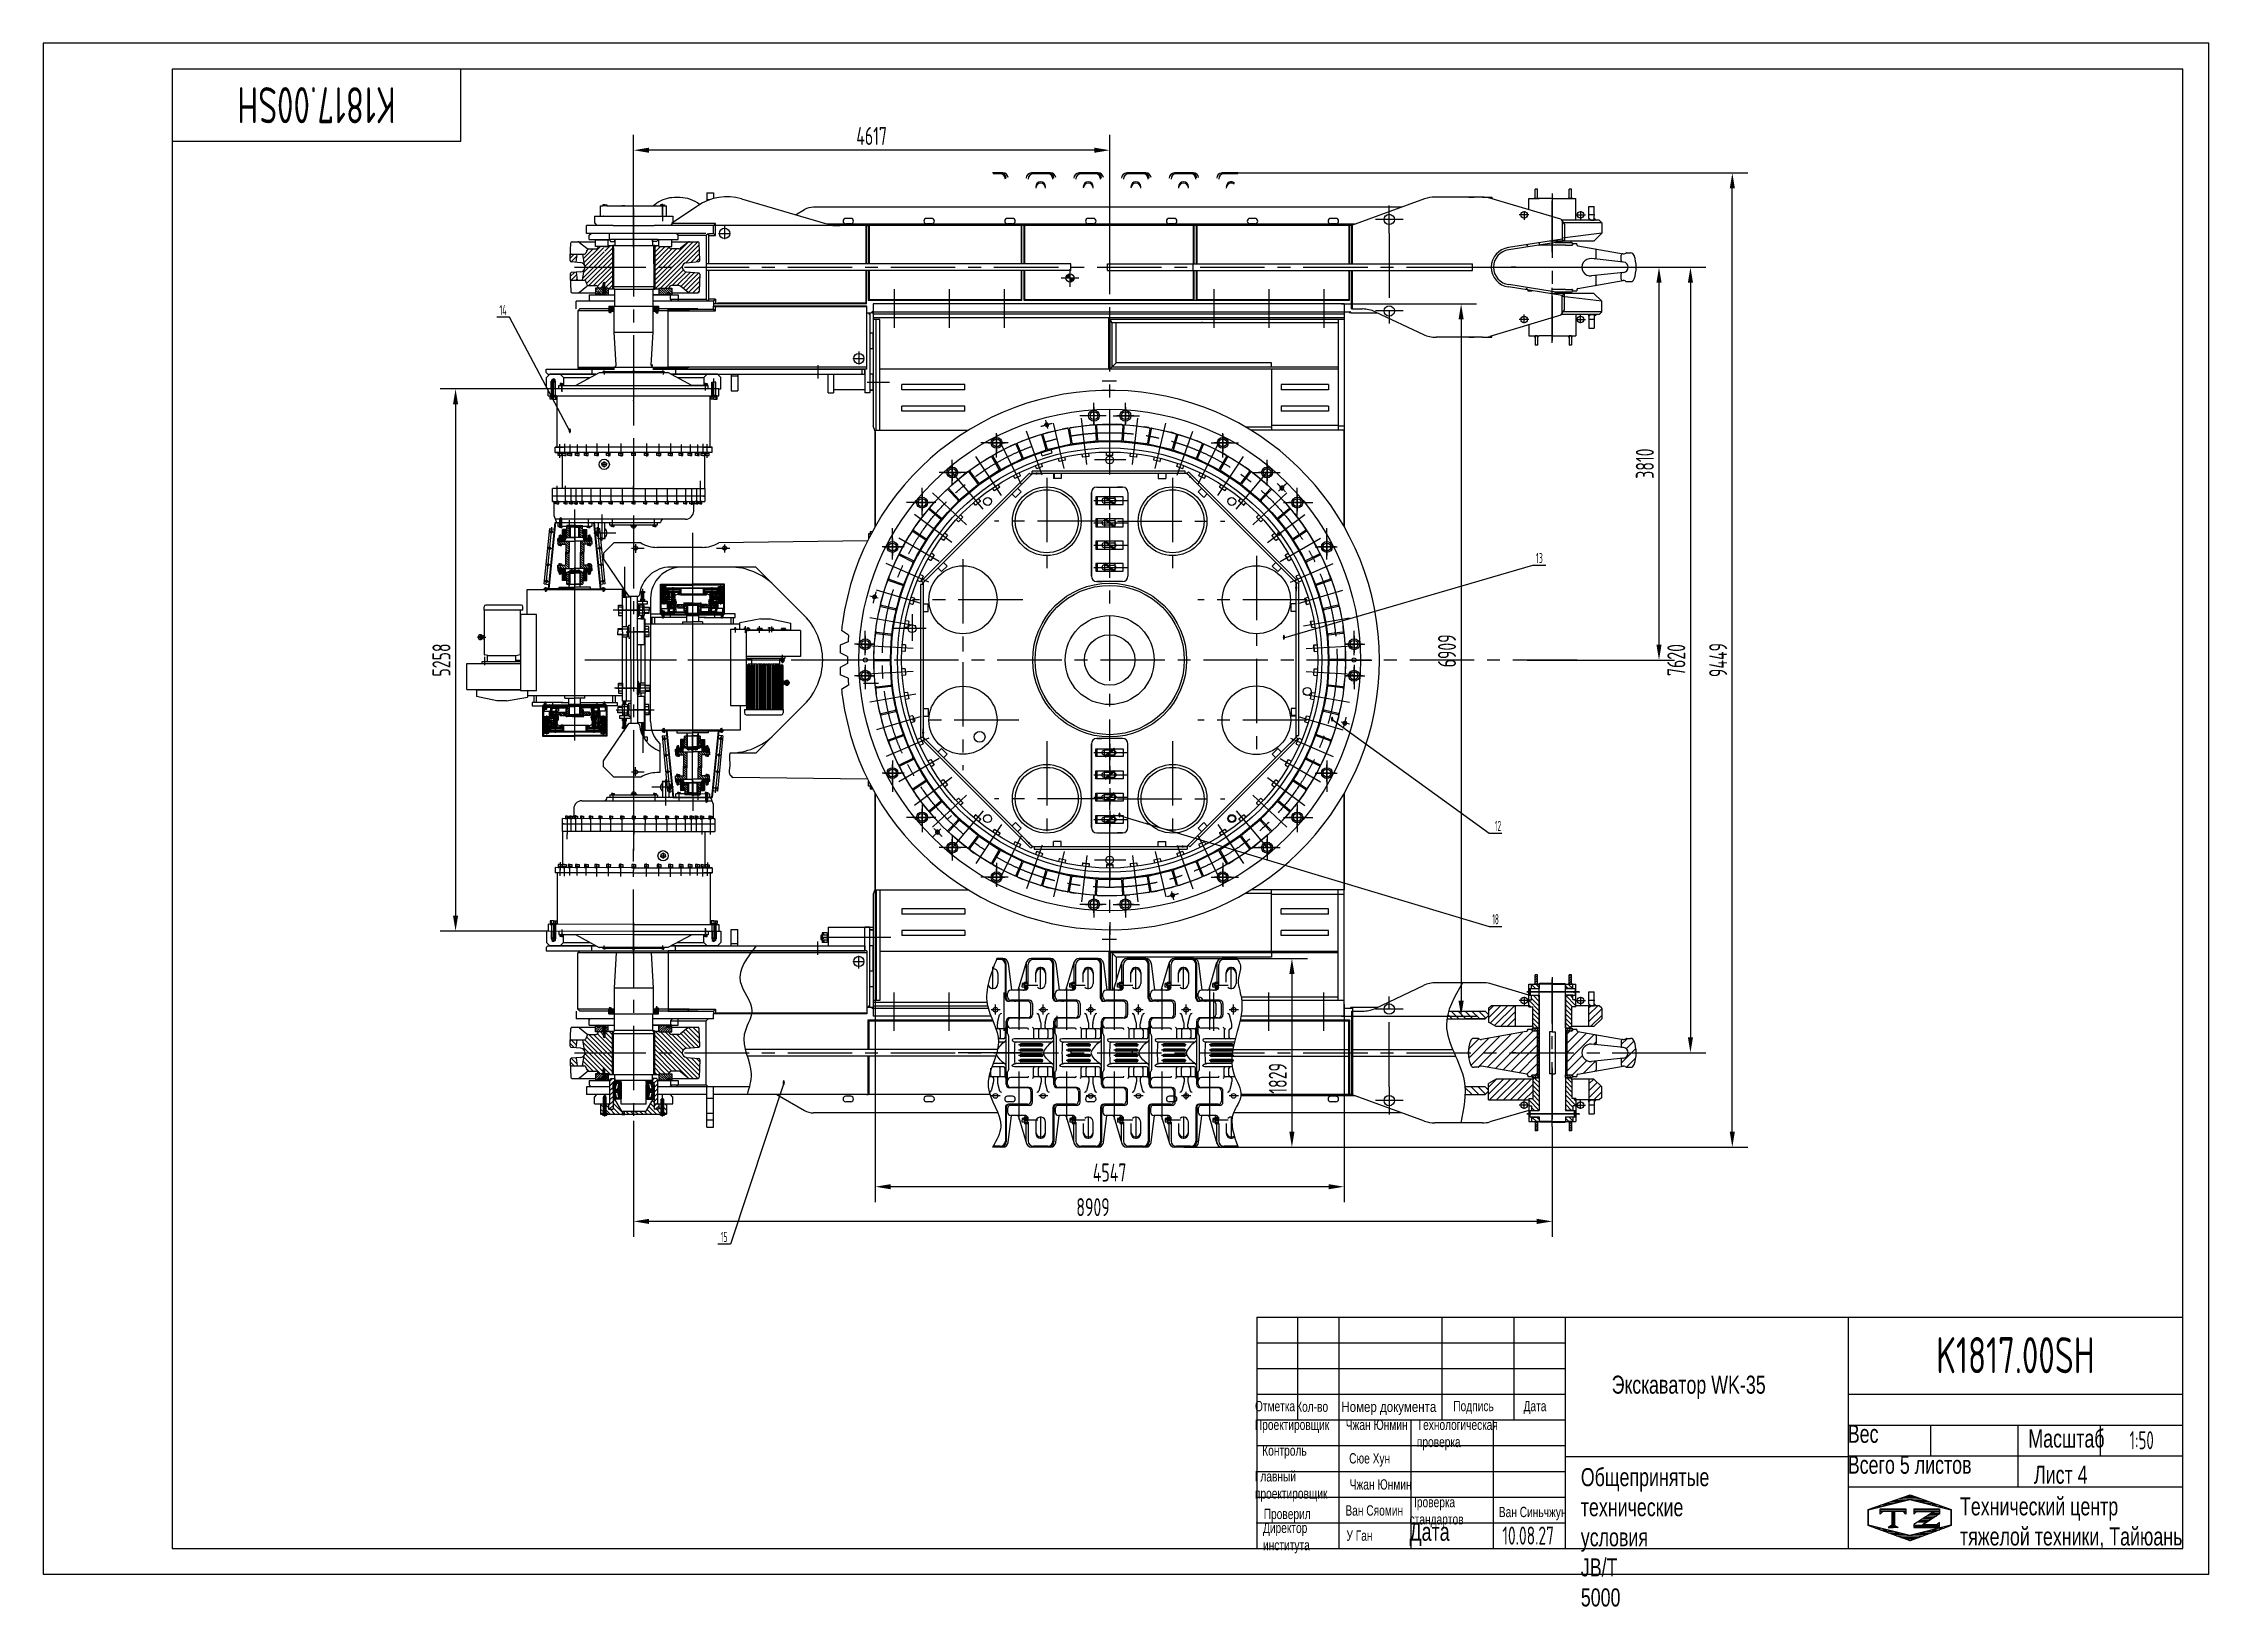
# Model space of a CAD drawing. Header units: millimetres. Extents: x 0 to 21000, y -315 to 14850.
import ezdxf
from ezdxf.enums import TextEntityAlignment as Align

# ---------------------------------------------------------------- set-up
doc = ezdxf.new("R2010")
doc.units = ezdxf.units.MM
doc.header["$LTSCALE"] = 500
for name, pattern in [('F', [0.75, 0.5, -0.25]), ('G', [2, 1.25, -0.25, 0.25, -0.25]), ('K', [2.5, 1.25, -0.25, 0.25, -0.25, 0.25, -0.25])]:
    doc.linetypes.add(name, pattern=pattern)
for name, color, linetype in [('01', 7, 'Continuous'), ('02', 1, 'Continuous'), ('04', 2, 'F'), ('05', 142, 'G'), ('07', 6, 'K'), ('08', 1, 'Continuous'), ('10', 1, 'Continuous'), ('11', 3, 'Continuous'), ('INTE_THICK', 7, 'Continuous'), ('LINE_PART', 7, 'Continuous'), ('THICK', 7, 'Continuous'), ('THIN', 1, 'Continuous')]:
    doc.layers.add(name, color=color, linetype=linetype)
doc.styles.get("Standard").update_dxf_attribs({"font": 'isocp', "width": 0.707, "bigfont": 'intecad.shx'})
doc.dimstyles.new('INTE', dxfattribs={"dimscale": 50, "dimtxt": 3.5, "dimasz": 3, "dimexe": 3, "dimexo": 0, "dimgap": 1, "dimtad": 1, "dimdec": 0, "dimdsep": 46, "dimtxsty": 'Standard', "dimcen": 0, "dimclrd": 1, "dimclre": 1, "dimclrt": 3, "dimaunit": 1, "dimadec": 0, "dimazin": 0, "dimtfac": 1, "dimtmove": 0, "dimatfit": 0, "dimfxl": 1, "dimarcsym": 0})
pattern_1 = [(45, (-8116.362, 5898.771), (-6.73519, 6.73519), [])]
pattern_2 = [(45, (-4427.3225, 5987.823), (6.735192, -6.735192), [])]
pattern_3 = [(315, (-4427.3225, 5987.8226), (-4.490128, -4.490128), [])]
pattern_4 = [(315, (-4427.3225, 5987.8226), (-2.245064, -2.245064), [])]
pattern_5 = [(225, (7012.773, 4042.37), (11.22532, -11.22532), [])]
pattern_6 = [(135, (7012.7733, 4042.3693), (-1.4817423, -1.4817423), [1.524, -0.5715]), (225, (7012.7733, 4042.3693), (1.4817423, -1.4817423), [1.524, -0.5715])]
pattern_7 = [(135, (7401.3133, 3638.008), (-4.490128, -4.490128), [])]
pattern_8 = [(315, (3913.915, 11882.066), (6.735192, 6.735192), [])]
pattern_9 = [(45, (3913.9153, 11882.066), (-4.490128, 4.490128), [])]
pattern_10 = [(45, (3913.9153, 11882.0663), (-2.245064, 2.245064), [])]

msp = doc.modelspace()

# ---------------------------------------------------------------- texts
at = {"layer": '02', "width": 0.605172}
for p, p2 in [((5094.2, 11066.6), (5118.2, 11066.6)), ((12019.5, 9063), (12043.5, 9063)), ((12486.8, 8270.1), (12510.8, 8270.1)), ((10424.8, 7339.9), (10448.8, 7339.9)), ((7168.9, 4743.5), (7192.9, 4743.5))]:
    msp.add_text('●', height=40, dxfattribs=at).set_placement(p, p2, align=Align.FIT)
for rotation, p, p2 in [(180, (5275.1, 10876.4), (5265.5, 10876.4)), (359.9257, (6175.4, 6858.9), (6185, 6858.8))]:
    msp.add_text('●', height=16, rotation=rotation, dxfattribs=at).set_placement(p, p2, align=Align.FIT)
at = {"layer": '02', "color": 0, "attachment_point": 1}
for s, insert, char_height in [('{\\fArial|b0|i0|c204|p34;Экскаватор \\fArial|b0|i0|c0|p34;WK-35}', (15210.2, 1926.6), 175), ('{\\fArial|b0|i0|c204|p34;Чжан Юнмин}', (12630.9, 1500), 100)]:
    msp.add_mtext(s, dxfattribs=dict(at, insert=insert, char_height=char_height))
at = {"layer": '02', "attachment_point": 1}
for s, insert, char_height in [('{\\fArial|b0|i0|c204|p34;\\C0;Отметка}', (11750.9, 1680.9), 100), ('{\\fArial|b0|i0|c204|p34;\\C0;Подпись}', (13673.9, 1682), 100), ('{\\fArial|b0|i0|c204|p34;\\C0;Дата}', (14355.5, 1682), 100), ('{\\fArial|b0|i0|c204|p34;\\C0;Технологическая\\Pпроверка}', (13320.8, 1500), 100), ('{\\fArial|b0|i0|c204|p34;\\C0;Масштаб}', (19250.6, 1404.3), 175), ('{\\fArial|b0|i0|c204|p34;\\C0;Контроль}', (11821.3, 1250), 100), ('{\\fArial|b0|i0|c204|p34;\\C0;Сюе Хун}', (12664.1, 1174.6), 100), ('{\\fArial|b0|i0|c204|p34;\\C0;Лист 4}', (19305.6, 1053.4), 175), ('{\\fArial|b0|i0|c204|p34;\\C0;Чжан Юнмин}', (12669.3, 921.5), 100), ('{\\fArial|b0|i0|c204|p34;\\C0;Проверил}', (11835.4, 635.4), 100), ('{\\fArial|b0|i0|c204|p34;\\C0;Ван Сяомин}', (12627.7, 669), 100), ('{\\fArial|b0|i0|c204|p34;\\C0;Ван Синьчжун}', (14115.8, 654.1), 100), ('{\\fArial|b0|i0|c204|p34;\\C0;Технический центр\\Pтяжелой техники, Тайюань}', (18587.6, 746.2), 175), ('{\\fArial|b0|i0|c204|p34;\\C0;Директор\\Pинститута}', (11828.4, 500), 100), ('{\\fArial|b0|i0|c204|p34;\\C0;У Ган}', (12637.6, 425.4), 100), ('{\\fArial|b0|i0|c204|p34;\\C0;Дата}', (13250, 500), 175)]:
    msp.add_mtext(s, dxfattribs=dict(at, insert=insert, char_height=char_height))
for s, insert, char_height, width in [('{\\fArial|b0|i0|c204|p34;\\C0;Проектировщик}', (11750, 1500), 100, 99.503), ('{\\fArial|b0|i0|c204|p34;\\C0;Кол-во}', (12150, 1675.8), 100, 65.56), ('{\\fArial|b0|i0|c204|p34;\\W0.8;\\C0;Номер\\fArial|b0|i0|c0|p34; \\fArial|b0|i0|c204|p34;документа}', (12588.4, 1674.8), 100, 1108.722), ('{\\fArial|b0|i0|c204|p34;\\C0;Вес}', (17500, 1450), 175, 124.993), ('{\\fArial|b0|i0|c204|p34;\\C0;Всего 5 листов}', (17500, 1150), 175, 1269.077), ('{\\fArial|b0|i0|c204|p34;\\C0;Главный\\Pпроектировщик}', (11750, 1000), 100, 78.385), ('{\\fArial|b0|i0|c204|p34;\\C0;Общепринятые технические \\Pусловия \\fArial|b0|i0|c0|p34;JB/T 5000}', (14910.8, 1029.8), 175, 7.89), ('{\\fArial|b0|i0|c204|p34;\\C0;Проверка\\Pстандартов}', (13250, 750), 100, 748.45)]:
    msp.add_mtext(s, dxfattribs=dict(at, insert=insert, char_height=char_height, width=width))
at = {"layer": '11', "width": 0.690312}
msp.add_text('K1817.00SH', height=350, rotation=180, dxfattribs=at).set_placement((3417.7, 14425), (1882.3, 14425), align=Align.FIT)
at = {"layer": '11'}
for s, height, width, p, p2 in [('14', 98.99, 0.614783, (4423.7, 12212.2), (4493.7, 12212.2)), ('13', 98.99, 0.609833, (14476.2, 9807.7), (14542.1, 9807.7)), ('12', 98.99, 0.559183, (14077.3, 7209.5), (14138.8, 7209.5)), ('18', 98.99, 0.606, (14052.8, 6304.5), (14115.8, 6304.5)), ('15', 98.99, 0.609833, (6570.1, 3222.4), (6636, 3222.4)), ('K1817.00SH', 350, 0.690312, (18357.3, 1950), (19892.7, 1950)), ('1:50', 175, 0.655288, (20232.4, 1212.5), (20467.6, 1212.5)), ('10.08.27', 175, 0.642055, (14150, 287.5), (14650, 287.5))]:
    msp.add_text(s, height=height, dxfattribs=dict(at, width=width)).set_placement(p, p2, align=Align.FIT)

# ---------------------------------------------------------------- blocks, each defined once
blk = doc.blocks.new('*U21')
at = {"layer": '01'}
for p, q in [((-21, 0), (-21, 20)), ((-21, 20), (0, 20)), ((-21, 12), (0, 12)), ((0, 20), (0, 0)), ((0, -20), (0, 0)), ((-21, 0), (-21, -20)), ((-21, -12), (0, -12)), ((-21, -20), (0, -20))]:
    blk.add_line(p, q, dxfattribs=at)
at = {"layer": '05'}
blk.add_line((-23, 0), (1, 0), dxfattribs=at)
blk = doc.blocks.new('DFSDFSDFSDFSDF')
at = {"layer": '01'}
for p, q in [((2977, 6058), (2977, 5769)), ((2984, 6058), (2977, 6058)), ((2984, 6050), (2984, 5777)), ((3593, 6058), (3600, 6058)), ((3593, 6050), (3593, 5777)), ((3600, 6058), (3600, 5769)), ((2977, 5769), (3288, 5769)), ((2984, 5777), (3288, 5777)), ((3593, 5777), (3288, 5777)), ((3600, 5769), (3288, 5769))]:
    blk.add_line(p, q, dxfattribs=at)
blk = doc.blocks.new('*U19')
at = {"layer": '01'}
for p, q in [((-25, 0), (-25, 33)), ((-25, 33), (0, 33)), ((0, 20), (-25, 20)), ((-25, 0), (-25, -33)), ((0, 33), (0, 0)), ((0, 20), (140, 20)), ((0, -33), (0, 0)), ((12, 20), (12, 0)), ((12, -20), (12, 0)), ((140, 20), (140, 0)), ((140, -20), (140, 0)), ((0, -20), (-25, -20)), ((-25, -33), (0, -33)), ((0, -20), (140, -20))]:
    blk.add_line(p, q, dxfattribs=at)
at = {"layer": '02'}
for p, q in [((140, 16), (12, 16)), ((140, -16), (12, -16))]:
    blk.add_line(p, q, dxfattribs=at)
at = {"layer": '05'}
blk.add_line((-28, 0), (144, 0), dxfattribs=at)
blk = doc.blocks.new('*U20')
at = {"layer": '01'}
for p, q in [((-30, 10), (-30, 0)), ((0, 10), (-30, 10)), ((-30, 0), (0, 0)), ((0, 0), (-6, 10)), ((0, 10), (6, 0)), ((0, 10), (30, 10)), ((30, 0), (0, 0)), ((30, 10), (30, 0))]:
    blk.add_line(p, q, dxfattribs=at)
at = {"layer": '05'}
blk.add_line((0, 12), (0, -2), dxfattribs=at)
blk = doc.blocks.new('*U15')
at = {"layer": '01'}
for p, q in [((0, 13), (-9, 8)), ((-9, 8), (-9, 3)), ((-9, -2), (-9, 3)), ((9, 8), (0, 13)), ((9, 3), (9, 8)), ((9, 3), (9, -2)), ((0, -7), (-9, -2)), ((9, -2), (0, -7))]:
    blk.add_line(p, q, dxfattribs=at)
at = {"layer": '05'}
for p, q in [((-11, 3), (10, 3)), ((0, -9), (0, 15))]:
    blk.add_line(p, q, dxfattribs=at)
blk = doc.blocks.new('*U14')
at = {"layer": '01'}
for p, q in [((-8, 0), (-8, 10)), ((-8, 10), (0, 10)), ((0, 6), (-8, 6)), ((-8, 0), (-8, -10)), ((0, 10), (0, 0)), ((0, 6), (25, 6)), ((0, -10), (0, 0)), ((5, 6), (5, 0)), ((5, -6), (5, 0)), ((25, 6), (25, 0)), ((25, -6), (25, 0)), ((0, -6), (-8, -6)), ((-8, -10), (0, -10)), ((0, -6), (25, -6))]:
    blk.add_line(p, q, dxfattribs=at)
at = {"layer": '02'}
for p, q in [((25, 5), (5, 5)), ((25, -5), (5, -5))]:
    blk.add_line(p, q, dxfattribs=at)
at = {"layer": '05'}
blk.add_line((-11, 0), (29, 0), dxfattribs=at)
blk = doc.blocks.new('*U16')
at = {"layer": '01'}
for p, q in [((-9, 3), (-9, 0)), ((0, 3), (-9, 3)), ((-9, 0), (0, 0)), ((0, 0), (-2, 3)), ((0, 3), (2, 0)), ((0, 3), (9, 3)), ((9, 0), (0, 0)), ((9, 3), (9, 0))]:
    blk.add_line(p, q, dxfattribs=at)
at = {"layer": '05'}
blk.add_line((0, 5), (0, -2), dxfattribs=at)
blk = doc.blocks.new('EREWR')
at = {"layer": '01', "color": 7, "linetype": 'Continuous'}
for p, q in [((-1330, 5827), (-1630, 5827)), ((-1330, 5821), (-1630, 5821)), ((-1330, 5827), (-1030, 5827)), ((-1330, 5821), (-1030, 5821))]:
    blk.add_line(p, q, dxfattribs=at)
at = {"layer": '01'}
for p, q in [((-1630, 5821), (-1630, 5827)), ((-1626, 5772), (-1581, 5777)), ((-1626, 5772), (-1573, 5235)), ((-1623, 5743), (-1578, 5747)), ((-1586, 5821), (-1521, 5175)), ((-1586, 5821), (-1580, 5821)), ((-1580, 5821), (-1515, 5176)), ((-1081, 5821), (-1145, 5176)), ((-1075, 5821), (-1139, 5175)), ((-1035, 5772), (-1088, 5235)), ((-1038, 5743), (-1082, 5747)), ((-1075, 5821), (-1081, 5821)), ((-1035, 5772), (-1079, 5777)), ((-1030, 5821), (-1030, 5827)), ((-1030, 5821), (-1030, 5827)), ((-1607, 5583), (-1563, 5588)), ((-1053, 5583), (-1098, 5588)), ((-1591, 5424), (-1547, 5429)), ((-1576, 5265), (-1531, 5269)), ((-1085, 5265), (-1130, 5269)), ((-1069, 5424), (-1114, 5429)), ((-1573, 5235), (-1528, 5239)), ((-1521, 5175), (-1515, 5176)), ((-1521, 5175), (-1139, 5175)), ((-1139, 5175), (-1145, 5176)), ((-1088, 5235), (-1133, 5239))]:
    blk.add_line(p, q, dxfattribs=at)
at = {"layer": '04', "color": 2, "linetype": 'F'}
for p, q in [((-1580, 5821), (-1580, 5827)), ((-1081, 5821), (-1081, 5827)), ((-1081, 5821), (-1081, 5827))]:
    blk.add_line(p, q, dxfattribs=at)
at = {"layer": '05'}
for p, q in [((-1610, 5848), (-1610, 5812)), ((-1050, 5848), (-1050, 5812))]:
    blk.add_line(p, q, dxfattribs=at)
at = {"layer": '05', "color": 142, "linetype": 'G'}
for p, q in [((-1606, 5774), (-1551, 5222)), ((-1054, 5774), (-1110, 5222))]:
    blk.add_line(p, q, dxfattribs=at)
at = {"layer": '01', "rotation": 95.69190488124053}
for p in [(-1600, 5745), (-1584, 5586), (-1568, 5426), (-1552, 5267)]:
    blk.add_blockref('*U15', p, dxfattribs=at)
at = {"layer": '01', "xscale": -1, "rotation": 264.3080951187595}
for p in [(-1061, 5745), (-1077, 5586), (-1108, 5267), (-1092, 5426)]:
    blk.add_blockref('*U15', p, dxfattribs=at)
at = {"layer": '05', "rotation": 90}
blk.add_blockref('*U14', (-1610, 5818), dxfattribs=at)
at = {"layer": '05', "xscale": -1}
blk.add_blockref('*U16', (-1610, 5818), dxfattribs=at)
at = {"layer": '05', "xscale": -1, "rotation": 270}
blk.add_blockref('*U14', (-1050, 5818), dxfattribs=at)
at = {"layer": '05'}
blk.add_blockref('*U16', (-1050, 5818), dxfattribs=at)
blk = doc.blocks.new('*U10')
at = {"layer": '01'}
for p, q in [((-12, 4), (-12, 0)), ((0, 4), (-12, 4)), ((-12, 0), (0, 0)), ((0, 0), (-2, 4)), ((0, 4), (2, 0)), ((0, 4), (12, 4)), ((12, 0), (0, 0)), ((12, 4), (12, 0))]:
    blk.add_line(p, q, dxfattribs=at)
at = {"layer": '05'}
blk.add_line((0, 6), (0, -2), dxfattribs=at)
blk = doc.blocks.new('*U9')
at = {"layer": '01'}
for p, q in [((-15, 0), (-15, 13)), ((-15, 13), (0, 13)), ((-15, 8), (0, 8)), ((0, 13), (0, 0)), ((0, -13), (0, 0)), ((-15, 0), (-15, -13)), ((-15, -8), (0, -8)), ((-15, -13), (0, -13))]:
    blk.add_line(p, q, dxfattribs=at)
at = {"layer": '05'}
blk.add_line((-16, 0), (1, 0), dxfattribs=at)
blk = doc.blocks.new('rtrtret')
at = {"layer": '02', "linetype": 'Continuous'}
h = blk.add_hatch(dxfattribs=at)
h.set_pattern_fill('_USER', color=1, scale=15, angle=-45, style=0, pattern_type=0)
h.set_pattern_definition([(315, (-8982.795, 6010.429), (10.6066, 10.6066), [])])
h.paths.add_polyline_path([(-7756, 6383), (-7756, 6414), (-7775, 6414, -0.414214), (-7778, 6417), (-7778, 6419, 0.084157), (-7802, 6419), (-7802, 6417, -0.414214), (-7805, 6414), (-7805, 6411), (-7830, 6411), (-7870, 6411), (-7873, 6408), (-7873, 6386), (-7856, 6383)])
h.paths.add_polyline_path([(-7856, 6288), (-7873, 6286), (-7873, 6264), (-7870, 6261), (-7805, 6261), (-7805, 6258, -0.414214), (-7802, 6255), (-7802, 6252, 0.084157), (-7778, 6252), (-7778, 6255, -0.414214), (-7775, 6258), (-7756, 6258), (-7756, 6288)])
at = {"layer": '02'}
h = blk.add_hatch(dxfattribs=at)
h.set_pattern_fill('LINE', color=256, scale=3, angle=45, style=0)
h.set_pattern_definition(pattern_1)
h.paths.add_polyline_path([(-7721, 6477), (-7746, 6477), (-7746, 6458, -0.414214), (-7751, 6453), (-7831, 6453), (-7833, 6451), (-7833, 6411), (-7805, 6411), (-7805, 6414), (-7805, 6425, -0.414214), (-7802, 6428), (-7721, 6428)])
edge = h.paths.add_edge_path()
edge.add_line((-7814, 6416), (-7814, 6413))
edge.add_ellipse((-7818, 6413), major_axis=(3.75, 0), ratio=0.736357, start_angle=180, end_angle=360, ccw=False)
edge.add_line((-7821, 6413), (-7821, 6416))
edge.add_line((-7821, 6416), (-7818, 6416))
edge.add_ellipse((-7818, 6413), major_axis=(3.75, 0), ratio=0.736357, start_angle=84.8056, end_angle=95.1944, ccw=False)
edge.add_ellipse((-7818, 6413), major_axis=(3.75, 0), ratio=0.736357, start_angle=0, end_angle=84.8056)
edge.add_line((-7817, 6416), (-7814, 6416))
h.paths.add_polyline_path([(-7721, 6501), (-7746, 6501), (-7746, 6477), (-7721, 6477)])
h.paths.add_polyline_path([(-7721, 6243), (-7802, 6243, -0.414214), (-7805, 6246), (-7805, 6261), (-7833, 6261), (-7833, 6221), (-7831, 6219), (-7751, 6219, -0.414214), (-7746, 6214), (-7746, 6194), (-7721, 6194)])
h.paths.add_polyline_path([(-7721, 6194), (-7746, 6194), (-7746, 6181), (-7746, 6170), (-7721, 6170)])
at = {"layer": '02', "linetype": 'Continuous'}
h = blk.add_hatch(dxfattribs=at)
h.set_pattern_fill('ANSI37', color=1, scale=0.5, angle=-180, style=0)
h.set_pattern_definition([(225, (-7426.523, 6836.1327), (1.122532, -1.122532), []), (315, (-7426.523, 6836.1327), (1.122532, 1.122532), [])])
edge = h.paths.add_edge_path()
edge.add_line((-7818, 6411), (-7817, 6411))
edge.add_ellipse((-7818, 6413), major_axis=(3.75, 0), ratio=0.736357, start_angle=275.1944, end_angle=444.8056)
edge.add_line((-7817, 6416), (-7818, 6416))
edge.add_ellipse((-7818, 6413), major_axis=(3.75, 0), ratio=0.736357, start_angle=95.1944, end_angle=264.8056)
at = {"layer": '02'}
h = blk.add_hatch(dxfattribs=at)
h.set_pattern_fill('LINE', color=256, scale=5, angle=135, style=0)
h.set_pattern_definition([(135, (-8116.362, 5898.771), (-11.22532, -11.22532), [])])
h.paths.add_polyline_path([(-7456, 6477), (-7486, 6477), (-7486, 6465), (-7486, 6428, -0.414214), (-7491, 6423), (-7598, 6423), (-7597, 6422), (-7598, 6408), (-7600, 6391), (-7456, 6391)])
h.paths.add_polyline_path([(-7456, 6501), (-7486, 6501), (-7486, 6477), (-7484, 6477), (-7456, 6477)])
h.paths.add_polyline_path([(-7456, 6281), (-7600, 6281), (-7598, 6263), (-7597, 6250), (-7598, 6249), (-7491, 6249, -0.414214), (-7486, 6244), (-7486, 6194), (-7484, 6194), (-7456, 6194)])
h.paths.add_polyline_path([(-7456, 6194), (-7486, 6194), (-7486, 6170), (-7456, 6170)])
h.paths.add_polyline_path([(-7609, 6281), (-7613, 6281), (-7721, 6281), (-7721, 6194), (-7691, 6194), (-7691, 6206), (-7691, 6244, -0.414214), (-7686, 6249), (-7613, 6249), (-7611, 6249), (-7612, 6250), (-7611, 6263)])
h.paths.add_polyline_path([(-7691, 6194), (-7693, 6194), (-7721, 6194), (-7721, 6170), (-7691, 6170)])
h.paths.add_polyline_path([(-7612, 6422), (-7611, 6423), (-7613, 6423), (-7686, 6423, -0.414214), (-7691, 6428), (-7691, 6477), (-7721, 6477), (-7721, 6391), (-7613, 6391), (-7609, 6391), (-7611, 6408)])
h.paths.add_polyline_path([(-7691, 6489), (-7691, 6501), (-7721, 6501), (-7721, 6477), (-7691, 6477)])
h = blk.add_hatch(dxfattribs=at)
h.set_pattern_fill('LINE', color=256, scale=3, angle=45, style=0)
h.set_pattern_definition(pattern_1)
h.paths.add_polyline_path([(-7339, 6255), (-7347, 6255), (-7347, 6258), (-7364, 6258), (-7364, 6247), (-7367, 6247), (-7367, 6244, -0.038044), (-7379, 6243), (-7456, 6243), (-7456, 6194), (-7431, 6194), (-7431, 6214, -0.414214), (-7426, 6219), (-7339, 6219)])
edge = h.paths.add_edge_path()
edge.add_ellipse((-7351, 6255), major_axis=(3.75, 0), ratio=0.72, start_angle=0, end_angle=360)
edge.add_line((-7351, 6252), (-7351, 6252))
h.paths.add_polyline_path([(-7431, 6194), (-7432, 6194), (-7456, 6194), (-7456, 6170), (-7431, 6170)])
h.paths.add_polyline_path([(-7339, 6453), (-7426, 6453, -0.414214), (-7431, 6458), (-7431, 6477), (-7456, 6477), (-7456, 6428), (-7369, 6428, -0.414214), (-7364, 6423), (-7364, 6416), (-7355, 6416), (-7355, 6414), (-7339, 6414)])
h.paths.add_polyline_path([(-7431, 6490), (-7431, 6501), (-7456, 6501), (-7456, 6477), (-7431, 6477)])
at = {"layer": '02', "linetype": 'Continuous'}
h = blk.add_hatch(dxfattribs=at)
h.set_pattern_fill('_USER', color=1, scale=15, angle=-45, style=0, pattern_type=0)
h.set_pattern_definition([(315, (-13574.799, 8654.007), (10.606602, 10.606602), [])])
h.paths.add_polyline_path([(-7364, 6414, -0.414214), (-7367, 6417), (-7367, 6419, 0.084157), (-7391, 6419), (-7391, 6417, -0.414214), (-7394, 6414), (-7416, 6414), (-7416, 6390), (-7304, 6390), (-7304, 6411), (-7307, 6414), (-7335, 6414), (-7335, 6412), (-7338, 6412), (-7338, 6414)])
h.paths.add_polyline_path([(-7416, 6282), (-7416, 6258), (-7394, 6258, -0.414214), (-7391, 6255), (-7391, 6252, 0.084157), (-7367, 6252), (-7367, 6255, -0.414214), (-7364, 6258), (-7338, 6258), (-7338, 6260), (-7335, 6260), (-7335, 6260), (-7335, 6258), (-7307, 6258), (-7304, 6261), (-7304, 6282)])
h = blk.add_hatch(dxfattribs=at)
h.set_pattern_fill('ANSI37', color=1, scale=0.5, angle=-180, style=0)
h.set_pattern_definition([(135, (-7112.0226, 6005.4297), (1.122532, 1.122532), []), (45, (-7112.0226, 6005.4297), (1.122532, -1.122532), [])])
edge = h.paths.add_edge_path()
edge.add_ellipse((-7351, 6416), major_axis=(3.75, 0), ratio=0.72, start_angle=0, end_angle=360, ccw=False)
h = blk.add_hatch(dxfattribs=at)
h.set_pattern_fill('ANSI37', color=1, scale=0.5, angle=-180, style=0)
h.set_pattern_definition([(135, (-7426.523, 5834.9183), (1.122532, 1.122532), []), (45, (-7426.523, 5834.9183), (1.122532, -1.122532), [])])
edge = h.paths.add_edge_path()
edge.add_line((-7818, 6261), (-7817, 6261))
edge.add_ellipse((-7818, 6258), major_axis=(3.75, 0), ratio=0.736357, start_angle=-84.8056, end_angle=84.8056, ccw=False)
edge.add_line((-7817, 6255), (-7818, 6255))
edge.add_ellipse((-7818, 6258), major_axis=(3.75, 0), ratio=0.736357, start_angle=95.1944, end_angle=264.8056, ccw=False)
h = blk.add_hatch(dxfattribs=at)
h.set_pattern_fill('ANSI37', color=1, scale=0.5, angle=-180, style=0)
h.set_pattern_definition([(225, (-7112.0226, 6665.6214), (1.122532, -1.122532), []), (315, (-7112.0226, 6665.6214), (1.122532, 1.122532), [])])
edge = h.paths.add_edge_path()
edge.add_ellipse((-7351, 6255), major_axis=(3.75, 0), ratio=0.72, start_angle=0, end_angle=360)
for p, q in [((-7873, 6408), (-7870, 6411)), ((-7805, 6411), (-7870, 6411)), ((-7831, 6453), (-7833, 6451)), ((-7833, 6411), (-7833, 6451)), ((-7821, 6413), (-7833, 6413)), ((-7751, 6453), (-7831, 6453)), ((-7805, 6413), (-7814, 6413)), ((-7805, 6411), (-7805, 6425)), ((-7805, 6423), (-7803, 6421)), ((-7805, 6414), (-7805, 6414)), ((-7802, 6421), (-7803, 6421)), ((-7803, 6414), (-7803, 6421)), ((-7721, 6428), (-7802, 6428)), ((-7750, 6421), (-7778, 6421)), ((-7756, 6414), (-7775, 6414)), ((-7721, 6501), (-7746, 6501)), ((-7721, 6501), (-7691, 6501)), ((-7456, 6501), (-7486, 6501)), ((-7456, 6501), (-7431, 6501)), ((-7456, 6428), (-7371, 6428)), ((-7369, 6428), (-7456, 6428)), ((-7416, 6414), (-7394, 6414)), ((-7391, 6421), (-7413, 6421)), ((-7366, 6421), (-7367, 6421)), ((-7364, 6423), (-7366, 6421)), ((-7366, 6414), (-7366, 6421)), ((-7364, 6414), (-7364, 6423)), ((-7364, 6414), (-7335, 6414)), ((-7335, 6414), (-7307, 6414)), ((-7304, 6411), (-7307, 6414)), ((-7873, 6264), (-7870, 6261)), ((-7805, 6261), (-7870, 6261)), ((-7833, 6261), (-7833, 6221)), ((-7821, 6258), (-7833, 6258)), ((-7831, 6219), (-7833, 6221)), ((-7751, 6219), (-7831, 6219)), ((-7805, 6258), (-7814, 6258)), ((-7805, 6261), (-7805, 6246)), ((-7805, 6258), (-7805, 6258)), ((-7805, 6248), (-7803, 6250)), ((-7803, 6257), (-7803, 6250)), ((-7802, 6250), (-7803, 6250)), ((-7721, 6243), (-7802, 6243)), ((-7750, 6250), (-7778, 6250)), ((-7756, 6258), (-7775, 6258)), ((-7721, 6170), (-7746, 6170)), ((-7721, 6170), (-7691, 6170)), ((-7456, 6170), (-7486, 6170)), ((-7369, 6243), (-7456, 6243)), ((-7456, 6243), (-7371, 6243)), ((-7456, 6170), (-7431, 6170)), ((-7416, 6258), (-7394, 6258)), ((-7391, 6250), (-7413, 6250)), ((-7366, 6250), (-7367, 6250)), ((-7366, 6257), (-7366, 6250)), ((-7364, 6248), (-7366, 6250)), ((-7364, 6258), (-7335, 6258)), ((-7364, 6258), (-7364, 6243)), ((-7335, 6258), (-7307, 6258)), ((-7304, 6261), (-7307, 6258))]:
    blk.add_line(p, q)
for centre, start, end in [((-7802, 6425), 90, 180), ((-7805, 6417), 270, 0), ((-7775, 6417), 180, 270), ((-7394, 6417), 270, 0), ((-7364, 6417), 180, 270), ((-7805, 6255), 0, 90), ((-7802, 6246), 180, 270), ((-7775, 6255), 90, 180), ((-7394, 6255), 0, 90), ((-7364, 6255), 90, 180)]:
    blk.add_arc(centre, 3, start, end)
for centre, ratio in [((-7818, 6413), 0.736357), ((-7351, 6255), 0.72)]:
    blk.add_ellipse(centre, major_axis=(3.75, 0), ratio=ratio)
at = {"extrusion": (0, 0, -1)}
for centre, ratio in [((-7351, 6416), 0.72), ((-7818, 6258), 0.736357)]:
    blk.add_ellipse(centre, major_axis=(3.75, 0), ratio=ratio, dxfattribs=at)
at = {"layer": '01'}
for p, q in [((-7873, 6386), (-7873, 6408)), ((-7856, 6383), (-7873, 6386)), ((-7873, 6336), (-7873, 6386)), ((-7873, 6336), (-7873, 6286)), ((-7756, 6383), (-7856, 6383)), ((-7856, 6336), (-7856, 6383)), ((-7856, 6336), (-7856, 6288)), ((-7805, 6411), (-7830, 6411)), ((-7814, 6416), (-7821, 6416)), ((-7821, 6416), (-7821, 6413)), ((-7814, 6416), (-7814, 6413)), ((-7805, 6411), (-7805, 6425)), ((-7777, 6485), (-7777, 6477)), ((-7761, 6485), (-7777, 6485)), ((-7777, 6469), (-7777, 6477)), ((-7761, 6469), (-7777, 6469)), ((-7756, 6414), (-7756, 6336)), ((-7756, 6258), (-7756, 6336)), ((-7721, 6501), (-7721, 6336)), ((-7721, 6170), (-7721, 6336)), ((-7677, 6490), (-7687, 6490)), ((-7687, 6490), (-7687, 6477)), ((-7687, 6485), (-7677, 6485)), ((-7687, 6463), (-7687, 6477)), ((-7687, 6469), (-7677, 6469)), ((-7677, 6463), (-7687, 6463)), ((-7686, 6423), (-7613, 6423)), ((-7677, 6477), (-7677, 6490)), ((-7677, 6477), (-7677, 6463)), ((-7491, 6423), (-7613, 6423)), ((-7612, 6422), (-7611, 6423)), ((-7611, 6408), (-7612, 6422)), ((-7598, 6408), (-7611, 6408)), ((-7597, 6422), (-7598, 6423)), ((-7598, 6408), (-7597, 6422)), ((-7500, 6490), (-7490, 6490)), ((-7500, 6477), (-7500, 6490)), ((-7490, 6485), (-7500, 6485)), ((-7500, 6477), (-7500, 6463)), ((-7490, 6469), (-7500, 6469)), ((-7500, 6463), (-7490, 6463)), ((-7490, 6490), (-7490, 6477)), ((-7490, 6463), (-7490, 6477)), ((-7456, 6501), (-7456, 6336)), ((-7456, 6170), (-7456, 6336)), ((-7339, 6453), (-7426, 6453)), ((-7416, 6485), (-7400, 6485)), ((-7416, 6469), (-7400, 6469)), ((-7400, 6485), (-7400, 6477)), ((-7400, 6469), (-7400, 6477)), ((-7364, 6414), (-7364, 6423)), ((-7364, 6416), (-7355, 6416)), ((-7347, 6419), (-7355, 6419)), ((-7355, 6414), (-7355, 6419)), ((-7347, 6414), (-7347, 6419)), ((-7347, 6416), (-7339, 6416)), ((-7339, 6414), (-7339, 6453)), ((-7304, 6411), (-7304, 6261)), ((-7856, 6288), (-7873, 6286)), ((-7873, 6286), (-7873, 6264)), ((-7756, 6288), (-7856, 6288)), ((-7805, 6261), (-7830, 6261)), ((-7821, 6255), (-7821, 6258)), ((-7814, 6255), (-7821, 6255)), ((-7814, 6255), (-7814, 6258)), ((-7805, 6261), (-7805, 6246)), ((-7777, 6202), (-7777, 6194)), ((-7761, 6202), (-7777, 6202)), ((-7777, 6186), (-7777, 6194)), ((-7761, 6186), (-7777, 6186)), ((-7677, 6208), (-7687, 6208)), ((-7687, 6208), (-7687, 6194)), ((-7687, 6202), (-7677, 6202)), ((-7687, 6181), (-7687, 6194)), ((-7687, 6186), (-7677, 6186)), ((-7677, 6181), (-7687, 6181)), ((-7686, 6249), (-7613, 6249)), ((-7677, 6194), (-7677, 6208)), ((-7677, 6194), (-7677, 6181)), ((-7491, 6249), (-7613, 6249)), ((-7611, 6263), (-7612, 6250)), ((-7612, 6250), (-7611, 6249)), ((-7598, 6263), (-7611, 6263)), ((-7598, 6263), (-7597, 6250)), ((-7597, 6250), (-7598, 6249)), ((-7500, 6208), (-7490, 6208)), ((-7500, 6194), (-7500, 6208)), ((-7490, 6202), (-7500, 6202)), ((-7500, 6194), (-7500, 6181)), ((-7490, 6186), (-7500, 6186)), ((-7500, 6181), (-7490, 6181)), ((-7490, 6208), (-7490, 6194)), ((-7490, 6181), (-7490, 6194)), ((-7339, 6219), (-7426, 6219)), ((-7416, 6202), (-7400, 6202)), ((-7416, 6186), (-7400, 6186)), ((-7400, 6202), (-7400, 6194)), ((-7400, 6186), (-7400, 6194)), ((-7364, 6258), (-7364, 6243)), ((-7364, 6255), (-7355, 6255)), ((-7355, 6258), (-7355, 6252)), ((-7347, 6252), (-7355, 6252)), ((-7347, 6258), (-7347, 6252)), ((-7347, 6255), (-7339, 6255)), ((-7339, 6258), (-7339, 6219))]:
    blk.add_line(p, q, dxfattribs=at)
at = {"layer": '01', "color": 7, "linetype": 'Continuous'}
for p, q in [((-7746, 6501), (-7746, 6458)), ((-7721, 6391), (-7613, 6391)), ((-7691, 6501), (-7691, 6428)), ((-7456, 6391), (-7613, 6391)), ((-7598, 6423), (-7611, 6423)), ((-7486, 6501), (-7486, 6428)), ((-7431, 6501), (-7431, 6458)), ((-7416, 6258), (-7416, 6414)), ((-7416, 6390), (-7304, 6390)), ((-7746, 6170), (-7746, 6214)), ((-7721, 6281), (-7613, 6281)), ((-7691, 6170), (-7691, 6244)), ((-7456, 6281), (-7613, 6281)), ((-7598, 6249), (-7611, 6249)), ((-7486, 6170), (-7486, 6244)), ((-7431, 6170), (-7431, 6214)), ((-7416, 6282), (-7304, 6282))]:
    blk.add_line(p, q, dxfattribs=at)
at = {"layer": '01', "color": 1}
for p, q in [((-7610, 6408), (-7611, 6423)), ((-7599, 6408), (-7598, 6423)), ((-7610, 6263), (-7611, 6249)), ((-7599, 6263), (-7598, 6249))]:
    blk.add_line(p, q, dxfattribs=at)
at = {"layer": '01', "color": 7, "linetype": 'Continuous'}
for centre, radius, start, end in [((-7751, 6458), 5, 270, 0), ((-7751, 6436), 14.7, 274.3047, 325.7378), ((-7686, 6428), 5, 180, 270), ((-7491, 6428), 5, 270, 0), ((-7426, 6458), 5, 180, 270), ((-7412, 6436), 14.7, 214.2622, 265.6953), ((-7751, 6214), 5, 0, 90), ((-7751, 6235), 14.7, 34.2622, 85.6953), ((-7686, 6244), 5, 90, 180), ((-7491, 6244), 5, 0, 90), ((-7426, 6214), 5, 90, 180), ((-7412, 6235), 14.7, 94.3047, 145.7378)]:
    blk.add_arc(centre, radius, start, end, dxfattribs=at)
at = {"layer": '02'}
for p, q in [((-7777, 6483), (-7761, 6483)), ((-7777, 6470), (-7761, 6470)), ((-7400, 6483), (-7416, 6483)), ((-7400, 6470), (-7416, 6470)), ((-7777, 6201), (-7761, 6201)), ((-7777, 6188), (-7761, 6188)), ((-7400, 6201), (-7416, 6201)), ((-7400, 6188), (-7416, 6188))]:
    blk.add_line(p, q, dxfattribs=at)
at = {"layer": '04', "color": 2, "linetype": 'F'}
for centre, start, end in [((-7790, 6349), 80.379, 99.621), ((-7790, 6323), 260.379, 279.621)]:
    blk.add_arc(centre, 71.8, start, end, dxfattribs=at)
at = {"layer": '05'}
for p, q in [((-7883, 6336), (-7289, 6336)), ((-7674, 6477), (-7780, 6477)), ((-7503, 6477), (-7396, 6477)), ((-7674, 6194), (-7780, 6194)), ((-7503, 6194), (-7396, 6194))]:
    blk.add_line(p, q, dxfattribs=at)
at = {"layer": '05', "color": 4, "linetype": 'G'}
for p, q in [((-7754, 6382), (-7848, 6382)), ((-7734, 6425), (-7778, 6425)), ((-7604, 6391), (-7604, 6428)), ((-7391, 6425), (-7432, 6425)), ((-7416, 6388), (-7304, 6388)), ((-7364, 6425), (-7367, 6425)), ((-7754, 6289), (-7848, 6289)), ((-7734, 6247), (-7778, 6247)), ((-7604, 6281), (-7604, 6243)), ((-7391, 6247), (-7432, 6247)), ((-7416, 6283), (-7304, 6283)), ((-7364, 6247), (-7367, 6247))]:
    blk.add_line(p, q, dxfattribs=at)
for centre, radius, start, end in [((-7848, 6392), 10.4, 237.9324, 270.2782), ((-7790, 6349), 76, 80.9153, 99.0847), ((-7379, 6349), 76, 80.9153, 99.0847), ((-7848, 6279), 10.4, 89.7218, 122.0676), ((-7790, 6323), 76, 260.9153, 279.0847), ((-7379, 6323), 76, 260.9153, 279.0847)]:
    blk.add_arc(centre, radius, start, end, dxfattribs=at)
at = {"layer": '05'}
blk.add_arc((-7369, 6423), 5, 0, 90, dxfattribs=at)
at = {"layer": 'INTE_THICK'}
for p, q in [((-7609, 6390), (-7610, 6408)), ((-7600, 6390), (-7599, 6408)), ((-7609, 6281), (-7610, 6263)), ((-7600, 6281), (-7599, 6263))]:
    blk.add_line(p, q, dxfattribs=at)
at = {"layer": 'THICK'}
for p, q in [((-7805, 6414), (-7805, 6411)), ((-7802, 6427), (-7802, 6417)), ((-7778, 6427), (-7778, 6417)), ((-7391, 6427), (-7391, 6417)), ((-7367, 6427), (-7367, 6417)), ((-7805, 6258), (-7805, 6261)), ((-7802, 6244), (-7802, 6255)), ((-7778, 6244), (-7778, 6255)), ((-7391, 6244), (-7391, 6255)), ((-7367, 6244), (-7367, 6255))]:
    blk.add_line(p, q, dxfattribs=at)
for centre, start, end in [((-7790, 6349), 81.2853, 98.7147), ((-7379, 6349), 81.2853, 98.7147), ((-7790, 6323), 261.2853, 278.7147), ((-7379, 6323), 261.2853, 278.7147)]:
    blk.add_arc(centre, 79.2, start, end, dxfattribs=at)
at = {"layer": 'THICK', "color": 1}
for centre, start, end in [((-7379, 6349), 80.379, 99.621), ((-7379, 6323), 260.379, 279.621)]:
    blk.add_arc(centre, 71.8, start, end, dxfattribs=at)
at = {"layer": 'THIN'}
for p, q in [((-7609, 6390), (-7611, 6408)), ((-7600, 6390), (-7598, 6408)), ((-7609, 6281), (-7611, 6263)), ((-7600, 6281), (-7598, 6263))]:
    blk.add_line(p, q, dxfattribs=at)
at = {"layer": '01'}
blk.add_blockref('*U9', (-7746, 6477), dxfattribs=at)
for name, p, rotation in [('*U10', (-7691, 6477), 270), ('*U10', (-7486, 6194), 90), ('*U9', (-7431, 6194), 180)]:
    blk.add_blockref(name, p, dxfattribs=dict(at, rotation=rotation))
at = {"layer": '01', "xscale": -1}
for name, p, rotation in [('*U10', (-7486, 6477), 90), ('*U9', (-7746, 6194), 180), ('*U10', (-7691, 6194), 270)]:
    blk.add_blockref(name, p, dxfattribs=dict(at, rotation=rotation))
blk.add_blockref('*U9', (-7431, 6477), dxfattribs=at)
blk = doc.blocks.new('rtert')
at = {"layer": '02'}
h = blk.add_hatch(dxfattribs=at)
h.set_pattern_fill('ANSI31', color=256, scale=2, angle=180, style=0)
h.set_pattern_definition(pattern_3)
h.paths.add_polyline_path([(-3311, 9666), (-3308, 9663), (-3308, 9658), (-3313, 9658), (-3313, 9652), (-3308, 9652), (-3308, 9649), (-3313, 9649), (-3313, 9643), (-3308, 9643), (-3308, 9634), (-3323, 9634), (-3323, 9635, 0.071437), (-3323, 9636), (-3325, 9651, 0.373028), (-3328, 9654), (-3365, 9654, 0.414214), (-3368, 9651), (-3368, 9649), (-3376, 9649), (-3376, 9666)])
h.paths.add_polyline_path([(-3376, 9666), (-3376, 9649), (-3384, 9649), (-3384, 9651, 0.414214), (-3387, 9654), (-3403, 9654, 0.340095), (-3405, 9651), (-3408, 9642), (-3408, 9598), (-3429, 9598, 0.414214), (-3434, 9593), (-3434, 9592), (-3445, 9592), (-3445, 9618), (-3428, 9618, 0.414214), (-3423, 9623), (-3423, 9646), (-3418, 9646), (-3418, 9652), (-3423, 9652), (-3423, 9655), (-3418, 9655), (-3418, 9661), (-3423, 9661), (-3423, 9664), (-3421, 9666)])
h.paths.add_polyline_path([(-3478, 9618), (-3478, 9592), (-3487, 9592), (-3487, 9618)])
h = blk.add_hatch(dxfattribs=at)
h.set_pattern_fill('ANSI31', color=256, scale=3, angle=90, style=0)
h.set_pattern_definition(pattern_2)
h.paths.add_polyline_path([(-2892, 9633), (-2902, 9633), (-2902, 9699), (-2892, 9699)])
h.paths.add_polyline_path([(-2924, 9633), (-2949, 9633), (-2952, 9636), (-2952, 9678, 0.414214), (-2955, 9681), (-2999, 9681), (-2999, 9696), (-2944, 9696, 0.414214), (-2941, 9699), (-2924, 9699)])
h.paths.add_polyline_path([(-2999, 9696), (-2999, 9681), (-3064, 9681, 0.414214), (-3067, 9678), (-3067, 9636), (-3070, 9633), (-3074, 9633), (-3079, 9638), (-3079, 9696)])
h.paths.add_polyline_path([(-3295, 9638), (-3300, 9633), (-3305, 9633), (-3308, 9636), (-3308, 9678, 0.414214), (-3311, 9681), (-3376, 9681), (-3376, 9696), (-3295, 9696)])
h.paths.add_polyline_path([(-3431, 9696), (-3376, 9696), (-3376, 9681), (-3420, 9681, 0.414214), (-3423, 9678), (-3423, 9636), (-3426, 9633), (-3451, 9633), (-3451, 9699), (-3434, 9699, 0.414214)])
h.paths.add_polyline_path([(-3473, 9633), (-3483, 9633), (-3483, 9699), (-3473, 9699)])
h = blk.add_hatch(dxfattribs=at)
h.set_pattern_fill('ANSI31', color=256, scale=2, angle=180, style=0)
h.set_pattern_definition(pattern_3)
h.paths.add_polyline_path([(-2887, 9618), (-2887, 9592), (-2897, 9592), (-2897, 9618)])
h.paths.add_polyline_path([(-2947, 9618), (-2930, 9618), (-2930, 9592), (-2941, 9592), (-2941, 9593, 0.414214), (-2946, 9598), (-2967, 9598), (-2967, 9642), (-2969, 9651, 0.340095), (-2972, 9654), (-2988, 9654, 0.414214), (-2991, 9651), (-2991, 9649), (-2999, 9649), (-2999, 9666), (-2954, 9666), (-2952, 9664), (-2952, 9661), (-2957, 9661), (-2957, 9655), (-2952, 9655), (-2952, 9652), (-2957, 9652), (-2957, 9646), (-2952, 9646), (-2952, 9623, 0.414214)])
h.paths.add_polyline_path([(-2999, 9666), (-2999, 9649), (-3007, 9649), (-3007, 9651, 0.414214), (-3010, 9654), (-3046, 9654, 0.373028), (-3049, 9651), (-3051, 9636, 0.071437), (-3052, 9635), (-3052, 9634), (-3067, 9634), (-3067, 9643), (-3062, 9643), (-3062, 9649), (-3067, 9649), (-3067, 9652), (-3062, 9652), (-3062, 9658), (-3067, 9658), (-3067, 9663), (-3064, 9666)])
at = {"layer": '02', "linetype": 'Continuous'}
h = blk.add_hatch(dxfattribs=at)
h.set_pattern_fill('ANSI31', color=1, scale=80, angle=90, style=0)
h.set_pattern_definition([(45, (-3666.471, 8494.93), (7.07107, -7.07107), [])])
h.paths.add_polyline_path([(-2883, 9461), (-2883, 9438), (-2957, 9438), (-2957, 9461)])
h.paths.add_polyline_path([(-2973, 9461), (-2973, 9438), (-3015, 9438), (-3015, 9467), (-3005, 9467), (-3005, 9461)])
h.paths.add_polyline_path([(-2957, 9461), (-2957, 9438), (-2959, 9438), (-2959, 9461)])
h.paths.add_polyline_path([(-2971, 9461), (-2971, 9438), (-2973, 9438), (-2973, 9461)])
h.paths.add_polyline_path([(-3370, 9461), (-3370, 9467), (-3360, 9467), (-3360, 9438), (-3464, 9438), (-3464, 9461)])
h.paths.add_polyline_path([(-3482, 9461), (-3482, 9438), (-3492, 9438), (-3492, 9461)])
at = {"layer": '02'}
h = blk.add_hatch(dxfattribs=at)
h.set_pattern_fill('ANSI31', color=256, scale=3, angle=90, style=0)
h.set_pattern_definition(pattern_2)
h.paths.add_polyline_path([(-2892, 9548), (-2903, 9548), (-2903, 9553), (-2903, 9586), (-2892, 9586)])
h.paths.add_polyline_path([(-2941, 9572), (-2941, 9586), (-2923, 9586), (-2923, 9553), (-2923, 9548), (-2952, 9548), (-2952, 9559), (-2952, 9567), (-2946, 9567, 0.414214)])
h.paths.add_polyline_path([(-2964, 9567), (-2964, 9559), (-2964, 9548), (-2999, 9548), (-2999, 9567)])
h.paths.add_polyline_path([(-3029, 9567), (-3015, 9567), (-3015, 9559), (-3015, 9548), (-3029, 9548)])
h.paths.add_polyline_path([(-3346, 9548), (-3360, 9548), (-3360, 9559), (-3360, 9567), (-3346, 9567)])
h.paths.add_polyline_path([(-3376, 9567), (-3376, 9548), (-3411, 9548), (-3411, 9559), (-3411, 9567)])
h.paths.add_polyline_path([(-3429, 9567), (-3423, 9567), (-3423, 9559), (-3423, 9548), (-3452, 9548), (-3452, 9553), (-3452, 9586), (-3434, 9586), (-3434, 9572, 0.414214)])
h.paths.add_polyline_path([(-3472, 9553), (-3472, 9548), (-3483, 9548), (-3483, 9586), (-3472, 9586)])
h = blk.add_hatch(dxfattribs=at)
h.set_pattern_fill('ANSI31', color=256, angle=180, style=0)
h.set_pattern_definition(pattern_4)
h.paths.add_polyline_path([(-3451, 9633), (-3446, 9633), (-3446, 9586), (-3451, 9586)])
h.paths.add_polyline_path([(-3473, 9586), (-3478, 9586), (-3478, 9633), (-3473, 9633)])
h = blk.add_hatch(dxfattribs=at)
h.set_pattern_fill('ANSI31', color=256, scale=2, angle=180, style=0)
h.set_pattern_definition(pattern_3)
h.paths.add_polyline_path([(-2941, 9548), (-2941, 9534), (-2946, 9534), (-2946, 9541), (-2951, 9546), (-2951, 9548)])
h.paths.add_polyline_path([(-2964, 9548), (-2964, 9546), (-2969, 9541), (-2969, 9534), (-2997, 9534), (-2997, 9541), (-2999, 9543), (-2999, 9548)])
h.paths.add_polyline_path([(-3024, 9548), (-3015, 9548), (-3015, 9546), (-3020, 9541), (-3020, 9534), (-3024, 9534)])
h.paths.add_polyline_path([(-3351, 9548), (-3351, 9534), (-3355, 9534), (-3355, 9541), (-3360, 9546), (-3360, 9548)])
h.paths.add_polyline_path([(-3376, 9548), (-3376, 9543), (-3377, 9541), (-3377, 9534), (-3406, 9534), (-3406, 9541), (-3411, 9546), (-3411, 9548)])
h.paths.add_polyline_path([(-3428, 9541), (-3428, 9534), (-3434, 9534), (-3434, 9548), (-3423, 9548), (-3423, 9546)])
h = blk.add_hatch(dxfattribs=at)
h.set_pattern_fill('ANSI31', color=256, scale=2, angle=180, style=0)
h.set_pattern_definition([(315, (-4427.3225, 6072.1806), (-4.490128, -4.490128), [])])
h.paths.add_polyline_path([(-2951, 9499), (-2951, 9501), (-2946, 9506), (-2946, 9513), (-2941, 9513), (-2941, 9499)])
h.paths.add_polyline_path([(-3002, 9499), (-3002, 9501), (-2997, 9506), (-2997, 9513), (-2969, 9513), (-2969, 9506), (-2964, 9501), (-2964, 9499)])
h.paths.add_polyline_path([(-3015, 9501), (-3015, 9499), (-3024, 9499), (-3024, 9513), (-3020, 9513), (-3020, 9506)])
h.paths.add_polyline_path([(-3377, 9513), (-3377, 9506), (-3372, 9501), (-3372, 9499), (-3411, 9499), (-3411, 9501), (-3406, 9506), (-3406, 9513)])
h.paths.add_polyline_path([(-3423, 9501), (-3423, 9499), (-3434, 9499), (-3434, 9513), (-3428, 9513), (-3428, 9506)])
h.paths.add_polyline_path([(-3360, 9499), (-3360, 9501), (-3355, 9506), (-3355, 9513), (-3351, 9513), (-3351, 9499)])
at = {"layer": '02', "linetype": 'Continuous'}
h = blk.add_hatch(dxfattribs=at)
h.set_pattern_fill('_USER', color=1, scale=15, angle=45, style=0, pattern_type=0)
h.set_pattern_definition([(135, (-2198.346, 6976.453), (10.6066, 10.6066), [])])
h.paths.add_polyline_path([(-3267, 9540), (-3267, 9540), (-3267, 9551), (-3253, 9551), (-3251, 9549), (-3251, 9535, 0.415565), (-3249, 9534), (-3242, 9534), (-3242, 9451), (-3242, 9451, 0.414214), (-3244, 9450), (-3244, 9441), (-3245, 9440), (-3252, 9440), (-3257, 9445), (-3257, 9476, 0.414214), (-3259, 9478), (-3267, 9478), (-3267, 9507), (-3267, 9507)])
h.paths.add_polyline_path([(-3133, 9534), (-3125, 9534, 0.415565), (-3124, 9535), (-3124, 9549), (-3122, 9551), (-3107, 9551), (-3107, 9540), (-3108, 9540), (-3108, 9507), (-3107, 9507), (-3107, 9478), (-3115, 9478, 0.414214), (-3117, 9476), (-3117, 9445), (-3122, 9440), (-3129, 9440), (-3131, 9441), (-3131, 9450, 0.414214), (-3132, 9451), (-3133, 9451)])
at = {"layer": '02'}
h = blk.add_hatch(dxfattribs=at)
h.set_pattern_fill('ANSI31', color=256, angle=180, style=0)
h.set_pattern_definition(pattern_4)
h.paths.add_polyline_path([(-2897, 9586), (-2902, 9586), (-2902, 9633), (-2897, 9633)])
h.paths.add_polyline_path([(-2929, 9633), (-2924, 9633), (-2924, 9586), (-2929, 9586)])
at = {"layer": '01', "color": 7, "linetype": 'Continuous'}
for p, q in [((-3483, 9633), (-3483, 9699)), ((-3483, 9699), (-2892, 9699)), ((-3473, 9633), (-3473, 9699)), ((-3472, 9553), (-3472, 9699)), ((-3452, 9553), (-3452, 9699)), ((-3451, 9633), (-3451, 9699)), ((-2944, 9696), (-3431, 9696)), ((-3423, 9678), (-3423, 9623)), ((-3421, 9666), (-3423, 9664)), ((-3418, 9661), (-3423, 9661)), ((-3311, 9666), (-3421, 9666)), ((-3311, 9681), (-3420, 9681)), ((-3418, 9661), (-3418, 9655)), ((-3311, 9666), (-3308, 9663)), ((-3308, 9634), (-3308, 9678)), ((-3295, 9638), (-3295, 9696)), ((-3079, 9638), (-3079, 9696)), ((-3067, 9634), (-3067, 9678)), ((-3064, 9666), (-3067, 9663)), ((-3064, 9681), (-2955, 9681)), ((-3064, 9666), (-2954, 9666)), ((-2957, 9661), (-2957, 9655)), ((-2957, 9661), (-2952, 9661)), ((-2954, 9666), (-2952, 9664)), ((-2952, 9678), (-2952, 9623)), ((-2924, 9633), (-2924, 9699)), ((-2923, 9553), (-2923, 9699)), ((-2903, 9553), (-2903, 9699)), ((-2902, 9633), (-2902, 9699)), ((-2892, 9633), (-2892, 9699)), ((-3492, 9461), (-3370, 9461)), ((-3487, 9592), (-3487, 9618)), ((-3487, 9618), (-3478, 9618)), ((-3487, 9592), (-3478, 9592)), ((-3483, 9633), (-3472, 9633)), ((-3483, 9586), (-3395, 9586)), ((-3483, 9586), (-3483, 9548)), ((-3483, 9548), (-3423, 9548)), ((-3483, 9548), (-3423, 9548)), ((-3483, 9478), (-3483, 9499)), ((-3483, 9499), (-3423, 9499)), ((-3257, 9461), (-3483, 9461)), ((-3482, 9438), (-3482, 9461)), ((-3478, 9586), (-3478, 9633)), ((-3478, 9592), (-3478, 9618)), ((-3473, 9586), (-3473, 9633)), ((-3470, 9553), (-3470, 9548)), ((-3464, 9438), (-3464, 9461)), ((-3453, 9553), (-3453, 9548)), ((-3452, 9633), (-3426, 9633)), ((-3451, 9586), (-3451, 9633)), ((-3446, 9586), (-3446, 9633)), ((-3446, 9618), (-3428, 9618)), ((-3446, 9592), (-3434, 9592)), ((-3445, 9592), (-3445, 9618)), ((-3434, 9593), (-3434, 9592)), ((-3434, 9586), (-3434, 9572)), ((-3434, 9548), (-3434, 9513)), ((-3336, 9534), (-3434, 9534)), ((-3336, 9513), (-3434, 9513)), ((-3434, 9513), (-3434, 9499)), ((-3429, 9598), (-3408, 9598)), ((-3429, 9567), (-3346, 9567)), ((-3428, 9541), (-3423, 9546)), ((-3428, 9541), (-3406, 9541)), ((-3428, 9541), (-3428, 9534)), ((-3428, 9506), (-3428, 9513)), ((-3428, 9506), (-3406, 9506)), ((-3428, 9506), (-3423, 9501)), ((-3423, 9636), (-3426, 9633)), ((-3418, 9655), (-3423, 9655)), ((-3418, 9652), (-3423, 9652)), ((-3418, 9646), (-3423, 9646)), ((-3423, 9548), (-3423, 9559)), ((-3423, 9548), (-3423, 9546)), ((-3423, 9548), (-3423, 9546)), ((-3423, 9546), (-3411, 9546)), ((-3423, 9499), (-3423, 9501)), ((-3423, 9499), (-3423, 9501)), ((-3423, 9501), (-3411, 9501)), ((-3423, 9499), (-3423, 9488)), ((-3423, 9470), (-3346, 9470)), ((-3422, 9559), (-3422, 9567)), ((-3422, 9470), (-3422, 9488)), ((-3419, 9461), (-3419, 9470)), ((-3418, 9652), (-3418, 9646)), ((-3412, 9559), (-3412, 9567)), ((-3412, 9470), (-3412, 9488)), ((-3411, 9548), (-3411, 9559)), ((-3411, 9548), (-3372, 9548)), ((-3411, 9548), (-3372, 9548)), ((-3411, 9548), (-3372, 9548)), ((-3411, 9548), (-3411, 9546)), ((-3411, 9548), (-3411, 9546)), ((-3406, 9541), (-3411, 9546)), ((-3406, 9506), (-3411, 9501)), ((-3411, 9499), (-3411, 9501)), ((-3411, 9499), (-3411, 9501)), ((-3411, 9499), (-3372, 9499)), ((-3411, 9499), (-3411, 9488)), ((-3408, 9642), (-3405, 9651)), ((-3408, 9598), (-3408, 9642)), ((-3406, 9541), (-3406, 9534)), ((-3406, 9506), (-3406, 9513)), ((-3405, 9608), (-3393, 9612)), ((-3387, 9654), (-3403, 9654)), ((-3393, 9642), (-3361, 9631)), ((-3393, 9627), (-3361, 9616)), ((-3393, 9612), (-3361, 9601)), ((-3393, 9597), (-3361, 9586)), ((-3393, 9582), (-3361, 9571)), ((-3392, 9650), (-3360, 9646)), ((-3358, 9639), (-3390, 9649)), ((-3358, 9624), (-3390, 9635)), ((-3358, 9609), (-3390, 9620)), ((-3358, 9594), (-3390, 9605)), ((-3358, 9579), (-3390, 9590)), ((-3384, 9651), (-3384, 9649)), ((-3368, 9649), (-3384, 9649)), ((-3377, 9541), (-3372, 9546)), ((-3377, 9541), (-3377, 9534)), ((-3355, 9541), (-3377, 9541)), ((-3377, 9506), (-3377, 9513)), ((-3355, 9506), (-3377, 9506)), ((-3377, 9506), (-3372, 9501)), ((-3372, 9548), (-3372, 9559)), ((-3372, 9548), (-3372, 9546)), ((-3372, 9548), (-3372, 9546)), ((-3360, 9546), (-3372, 9546)), ((-3372, 9499), (-3372, 9501)), ((-3372, 9499), (-3372, 9501)), ((-3360, 9501), (-3372, 9501)), ((-3372, 9499), (-3372, 9488)), ((-3371, 9559), (-3371, 9567)), ((-3371, 9470), (-3371, 9488)), ((-3370, 9467), (-3257, 9467)), ((-3368, 9651), (-3368, 9649)), ((-3328, 9654), (-3365, 9654)), ((-3363, 9625), (-3330, 9639)), ((-3361, 9559), (-3361, 9567)), ((-3361, 9470), (-3361, 9488)), ((-3360, 9548), (-3360, 9559)), ((-3360, 9548), (-3346, 9548)), ((-3360, 9548), (-3360, 9546)), ((-3360, 9548), (-3360, 9546)), ((-3355, 9541), (-3360, 9546)), ((-3355, 9506), (-3360, 9501)), ((-3360, 9499), (-3360, 9501)), ((-3360, 9499), (-3360, 9501)), ((-3360, 9499), (-3346, 9499)), ((-3360, 9499), (-3360, 9488)), ((-3359, 9586), (-3349, 9586)), ((-3355, 9541), (-3355, 9534)), ((-3355, 9506), (-3355, 9513)), ((-3351, 9534), (-3351, 9548)), ((-3351, 9499), (-3351, 9513)), ((-3349, 9567), (-3349, 9586)), ((-3346, 9567), (-3346, 9548)), ((-3346, 9470), (-3346, 9499)), ((-3331, 9540), (-3336, 9534)), ((-3331, 9507), (-3336, 9513)), ((-3331, 9540), (-3267, 9540)), ((-3331, 9540), (-3267, 9540)), ((-3331, 9507), (-3267, 9507)), ((-3331, 9507), (-3267, 9507)), ((-3323, 9635), (-3325, 9651)), ((-3323, 9634), (-3323, 9635)), ((-3308, 9634), (-3323, 9634)), ((-3313, 9658), (-3313, 9652)), ((-3313, 9658), (-3308, 9658)), ((-3313, 9652), (-3308, 9652)), ((-3313, 9649), (-3313, 9643)), ((-3313, 9649), (-3308, 9649)), ((-3313, 9643), (-3308, 9643)), ((-3305, 9633), (-3308, 9636)), ((-3300, 9633), (-3305, 9633)), ((-3295, 9638), (-3300, 9633)), ((-3272, 9507), (-3272, 9540)), ((-3268, 9551), (-3270, 9549)), ((-3270, 9549), (-3270, 9480)), ((-3270, 9480), (-3268, 9478)), ((-3187, 9551), (-3268, 9551)), ((-3259, 9478), (-3268, 9478)), ((-3267, 9551, 0), (-3267, 9478, 0)), ((-3267, 9507), (-3267, 9540)), ((-3257, 9476), (-3257, 9445)), ((-3251, 9549), (-3253, 9551)), ((-3251, 9535), (-3251, 9549)), ((-3187, 9534), (-3249, 9534)), ((-3242, 9451), (-3242, 9534)), ((-3187, 9451), (-3242, 9451)), ((-3187, 9551), (-3107, 9551)), ((-3187, 9534), (-3125, 9534)), ((-3187, 9451), (-3132, 9451)), ((-3133, 9451), (-3133, 9534)), ((-3124, 9549), (-3122, 9551)), ((-3124, 9535), (-3124, 9549)), ((-3117, 9476), (-3117, 9445)), ((-3005, 9467), (-3117, 9467)), ((-2892, 9461), (-3117, 9461)), ((-3115, 9478), (-3107, 9478)), ((-3108, 9507), (-3108, 9540)), ((-3044, 9540), (-3108, 9540)), ((-3044, 9540), (-3108, 9540)), ((-3044, 9507), (-3108, 9507)), ((-3044, 9507), (-3108, 9507)), ((-3107, 9551, 0), (-3107, 9478, 0)), ((-3107, 9551), (-3105, 9549)), ((-3105, 9480), (-3107, 9478)), ((-3105, 9549), (-3105, 9480)), ((-3103, 9507), (-3103, 9540)), ((-3079, 9638), (-3074, 9633)), ((-3074, 9633), (-3070, 9633)), ((-3070, 9633), (-3067, 9636)), ((-3062, 9658), (-3067, 9658)), ((-3062, 9652), (-3067, 9652)), ((-3062, 9649), (-3067, 9649)), ((-3062, 9643), (-3067, 9643)), ((-3067, 9634), (-3052, 9634)), ((-3062, 9658), (-3062, 9652)), ((-3062, 9649), (-3062, 9643)), ((-3052, 9635), (-3049, 9651)), ((-3052, 9634), (-3052, 9635)), ((-3046, 9654), (-3010, 9654)), ((-3011, 9625), (-3045, 9639)), ((-3044, 9540), (-3039, 9534)), ((-3044, 9507), (-3039, 9513)), ((-3039, 9534), (-2941, 9534)), ((-3039, 9513), (-2941, 9513)), ((-3029, 9567), (-3029, 9548)), ((-2946, 9567), (-3029, 9567)), ((-3015, 9548), (-3029, 9548)), ((-3015, 9499), (-3029, 9499)), ((-3029, 9470), (-3029, 9499)), ((-2952, 9470), (-3029, 9470)), ((-3016, 9586), (-3026, 9586)), ((-3026, 9567), (-3026, 9586)), ((-3024, 9534), (-3024, 9548)), ((-3024, 9499), (-3024, 9513)), ((-3020, 9541), (-3015, 9546)), ((-3020, 9541), (-2997, 9541)), ((-3020, 9541), (-3020, 9534)), ((-3020, 9506), (-3020, 9513)), ((-3020, 9506), (-3015, 9501)), ((-3020, 9506), (-2997, 9506)), ((-3016, 9639), (-2984, 9649)), ((-3016, 9624), (-2984, 9635)), ((-3016, 9609), (-2984, 9620)), ((-3016, 9594), (-2984, 9605)), ((-3016, 9579), (-2984, 9590)), ((-3015, 9548), (-3015, 9559)), ((-3015, 9548), (-3015, 9546)), ((-3015, 9548), (-3015, 9546)), ((-3015, 9546), (-3003, 9546)), ((-3015, 9499), (-3015, 9501)), ((-3015, 9499), (-3015, 9501)), ((-3015, 9501), (-3003, 9501)), ((-3015, 9499), (-3015, 9488)), ((-2983, 9650), (-3014, 9646)), ((-2982, 9642), (-3014, 9631)), ((-2982, 9627), (-3014, 9616)), ((-2982, 9612), (-3014, 9601)), ((-2982, 9597), (-3014, 9586)), ((-2982, 9582), (-3014, 9571)), ((-3013, 9559), (-3013, 9567)), ((-3013, 9470), (-3013, 9488)), ((-3007, 9651), (-3007, 9649)), ((-3007, 9649), (-2991, 9649)), ((-2883, 9461), (-3005, 9461)), ((-3004, 9559), (-3004, 9567)), ((-3004, 9470), (-3004, 9488)), ((-3003, 9548), (-3003, 9559)), ((-3003, 9548), (-3003, 9546)), ((-2964, 9548), (-3003, 9548)), ((-2964, 9548), (-3003, 9548)), ((-2964, 9548), (-3003, 9548)), ((-2997, 9541), (-3003, 9546)), ((-2997, 9506), (-3003, 9501)), ((-3003, 9499), (-3003, 9501)), ((-3003, 9499), (-3003, 9488)), ((-2964, 9499), (-3003, 9499)), ((-3002, 9548), (-3002, 9546)), ((-3002, 9499), (-3002, 9501)), ((-2997, 9541), (-2997, 9534)), ((-2997, 9506), (-2997, 9513)), ((-2991, 9651), (-2991, 9649)), ((-2988, 9654), (-2972, 9654)), ((-2970, 9608), (-2981, 9612)), ((-2892, 9586), (-2979, 9586)), ((-2967, 9642), (-2969, 9651)), ((-2969, 9541), (-2964, 9546)), ((-2969, 9541), (-2969, 9534)), ((-2946, 9541), (-2969, 9541)), ((-2969, 9506), (-2969, 9513)), ((-2969, 9506), (-2964, 9501)), ((-2946, 9506), (-2969, 9506)), ((-2967, 9598), (-2967, 9642)), ((-2946, 9598), (-2967, 9598)), ((-2964, 9548), (-2964, 9559)), ((-2964, 9548), (-2964, 9546)), ((-2964, 9548), (-2964, 9546)), ((-2952, 9546), (-2964, 9546)), ((-2952, 9501), (-2964, 9501)), ((-2964, 9499), (-2964, 9501)), ((-2964, 9499), (-2964, 9501)), ((-2964, 9499), (-2964, 9488)), ((-2963, 9559), (-2963, 9567)), ((-2963, 9470), (-2963, 9488)), ((-2957, 9655), (-2952, 9655)), ((-2957, 9652), (-2957, 9646)), ((-2957, 9652), (-2952, 9652)), ((-2957, 9646), (-2952, 9646)), ((-2956, 9461), (-2956, 9470)), ((-2953, 9559), (-2953, 9567)), ((-2953, 9470), (-2953, 9488)), ((-2952, 9636), (-2949, 9633)), ((-2952, 9548), (-2952, 9559)), ((-2892, 9548), (-2952, 9548)), ((-2892, 9548), (-2952, 9548)), ((-2952, 9548), (-2952, 9546)), ((-2946, 9541), (-2952, 9546)), ((-2946, 9506), (-2952, 9501)), ((-2952, 9499), (-2952, 9501)), ((-2892, 9499), (-2952, 9499)), ((-2952, 9499), (-2952, 9488)), ((-2951, 9548), (-2951, 9546)), ((-2951, 9499), (-2951, 9501)), ((-2923, 9633), (-2949, 9633)), ((-2929, 9618), (-2947, 9618)), ((-2946, 9541), (-2946, 9534)), ((-2946, 9506), (-2946, 9513)), ((-2941, 9593), (-2941, 9592)), ((-2929, 9592), (-2941, 9592)), ((-2941, 9586), (-2941, 9572)), ((-2941, 9548), (-2941, 9513)), ((-2941, 9513), (-2941, 9499)), ((-2930, 9592), (-2930, 9618)), ((-2929, 9586), (-2929, 9633)), ((-2924, 9586), (-2924, 9633)), ((-2922, 9553), (-2922, 9548)), ((-2905, 9553), (-2905, 9548)), ((-2892, 9633), (-2903, 9633)), ((-2902, 9586), (-2902, 9633)), ((-2897, 9586), (-2897, 9633)), ((-2887, 9618), (-2897, 9618)), ((-2897, 9592), (-2897, 9618)), ((-2887, 9592), (-2897, 9592)), ((-2892, 9586), (-2892, 9548)), ((-2892, 9461), (-2892, 9499)), ((-2887, 9592), (-2887, 9618)), ((-3492, 9438), (-3481, 9438)), ((-3492, 9438), (-3481, 9438)), ((-3465, 9438), (-3241, 9438)), ((-3465, 9438), (-3187, 9438)), ((-3257, 9445), (-3252, 9440)), ((-3187, 9440), (-3252, 9440)), ((-3245, 9440), (-3244, 9441)), ((-3244, 9450), (-3244, 9441)), ((-3244, 9441), (-3187, 9441)), ((-3131, 9441), (-3187, 9441)), ((-3187, 9440), (-3122, 9440)), ((-3187, 9440), (-3122, 9440)), ((-2883, 9438), (-3187, 9438)), ((-2883, 9438), (-3133, 9438)), ((-3131, 9450), (-3131, 9441)), ((-3129, 9440), (-3131, 9441)), ((-3117, 9445), (-3122, 9440))]:
    blk.add_line(p, q, dxfattribs=at)
at = {"layer": '01'}
for p, q in [((-3482, 9699), (-3482, 9714)), ((-3441, 9714), (-3482, 9714)), ((-3482, 9699), (-3441, 9699)), ((-3472, 9714), (-3472, 9699)), ((-3451, 9714), (-3451, 9699)), ((-3441, 9699), (-3441, 9714)), ((-3434, 9699), (-3434, 9699)), ((-2941, 9699), (-2941, 9699)), ((-2934, 9699), (-2934, 9714)), ((-2934, 9714), (-2892, 9714)), ((-2892, 9699), (-2934, 9699)), ((-2923, 9714), (-2923, 9699)), ((-2903, 9714), (-2903, 9699)), ((-2892, 9699), (-2892, 9714)), ((-3492, 9438), (-3492, 9461)), ((-3488, 9464), (-3488, 9461)), ((-3473, 9464), (-3488, 9464)), ((-3488, 9461), (-3473, 9461)), ((-3473, 9478), (-3486, 9478)), ((-3486, 9478), (-3486, 9468)), ((-3486, 9468), (-3473, 9468)), ((-3485, 9468), (-3485, 9464)), ((-3473, 9468), (-3485, 9468)), ((-3485, 9464), (-3473, 9464)), ((-3481, 9468), (-3481, 9478)), ((-3481, 9461), (-3481, 9413)), ((-3473, 9464), (-3475, 9468)), ((-3473, 9478), (-3460, 9478)), ((-3460, 9468), (-3473, 9468)), ((-3473, 9468), (-3471, 9464)), ((-3473, 9468), (-3461, 9468)), ((-3461, 9464), (-3473, 9464)), ((-3473, 9464), (-3458, 9464)), ((-3458, 9461), (-3473, 9461)), ((-3472, 9603), (-3452, 9603)), ((-3472, 9553), (-3452, 9553)), ((-3465, 9468), (-3465, 9478)), ((-3465, 9461), (-3465, 9413)), ((-3461, 9468), (-3461, 9464)), ((-3460, 9478), (-3460, 9468)), ((-3458, 9464), (-3458, 9461)), ((-3423, 9559), (-3411, 9559)), ((-3423, 9488), (-3411, 9488)), ((-3392, 9635), (-3377, 9637)), ((-3392, 9620), (-3377, 9622)), ((-3392, 9605), (-3377, 9607)), ((-3392, 9590), (-3377, 9592)), ((-3392, 9575), (-3376, 9577)), ((-3359, 9571), (-3391, 9575)), ((-3359, 9646), (-3375, 9644)), ((-3359, 9631), (-3374, 9629)), ((-3359, 9616), (-3374, 9614)), ((-3359, 9601), (-3374, 9599)), ((-3359, 9586), (-3374, 9584)), ((-3360, 9559), (-3372, 9559)), ((-3360, 9488), (-3372, 9488)), ((-3370, 9461), (-3370, 9467)), ((-3360, 9438), (-3360, 9467)), ((-3300, 9633), (-3074, 9633)), ((-3079, 9638), (-3295, 9638)), ((-3187, 9549), (-3251, 9549)), ((-3240, 9534), (-3238, 9532)), ((-3238, 9453), (-3240, 9451)), ((-3238, 9532), (-3187, 9532)), ((-3238, 9532), (-3238, 9453)), ((-3238, 9453), (-3187, 9453)), ((-3187, 9549), (-3124, 9549)), ((-3137, 9532), (-3187, 9532)), ((-3137, 9453), (-3187, 9453)), ((-3135, 9534), (-3137, 9532)), ((-3137, 9532), (-3137, 9453)), ((-3137, 9453), (-3135, 9451)), ((-2998, 9461), (-3117, 9461)), ((-3015, 9571), (-2984, 9575)), ((-3015, 9559), (-3003, 9559)), ((-3015, 9488), (-3003, 9488)), ((-3015, 9438), (-3015, 9467)), ((-3005, 9461), (-3005, 9467)), ((-2952, 9559), (-2964, 9559)), ((-2952, 9488), (-2964, 9488)), ((-2903, 9603), (-2923, 9603)), ((-2903, 9553), (-2923, 9553)), ((-2883, 9438), (-2883, 9461)), ((-3481, 9413), (-3473, 9413)), ((-3465, 9413), (-3473, 9413))]:
    blk.add_line(p, q, dxfattribs=at)
at = {"layer": '01', "color": 7, "linetype": 'Continuous'}
for centre in [(-3015, 9650), (-3015, 9635), (-3015, 9620), (-2983, 9646), (-2983, 9631), (-2983, 9616), (-2983, 9601)]:
    blk.add_circle(centre, 4, dxfattribs=at)
at = {"layer": '01'}
for centre in [(-3015, 9605), (-3015, 9590), (-3015, 9575), (-2983, 9586), (-2983, 9571)]:
    blk.add_circle(centre, 4, dxfattribs=at)
for centre, radius, start, end in [((-3431, 9699), 3, 180, 270), ((-2944, 9699), 3, 270, 0), ((-3428, 9623), 5, 270, 0), ((-3391, 9586), 4, 71.091, 251.091), ((-3391, 9571), 4, 82.8195, 270), ((-3387, 9651), 3, 0, 90), ((-3360, 9605), 4, 251.091, 71.091), ((-3360, 9590), 4, 251.091, 71.091), ((-3360, 9575), 4, 251.091, 71.091), ((-3360, 9567), 4, 0, 82.8195), ((-3015, 9567), 4, 0, 180), ((-2988, 9651), 3, 90, 180), ((-2947, 9623), 5, 180, 270)]:
    blk.add_arc(centre, radius, start, end, dxfattribs=at)
at = {"layer": '01', "color": 7, "linetype": 'Continuous'}
for centre, radius, start, end in [((-3420, 9678), 3, 90, 180), ((-3311, 9678), 3, 0, 90), ((-3064, 9678), 3, 90, 180), ((-2955, 9678), 3, 0, 90), ((-3429, 9593), 5, 90, 180), ((-3429, 9572), 5, 180, 270), ((-3403, 9603), 5, 112.9955, 180), ((-3403, 9651), 3, 90, 165.1317), ((-3391, 9654), 4, 180, 262.8195), ((-3391, 9646), 4, 71.091, 251.091), ((-3391, 9631), 4, 71.091, 251.091), ((-3391, 9616), 4, 71.091, 251.091), ((-3391, 9601), 4, 71.091, 251.091), ((-3365, 9651), 3, 90, 180), ((-3360, 9635), 4, 251.091, 71.091), ((-3360, 9620), 4, 251.091, 71.091), ((-3360, 9650), 4, 262.8195, 90), ((-3328, 9635), 5, 0, 112.9955), ((-3328, 9651), 3, 8.1722, 90), ((-3259, 9476), 2, 0, 90), ((-3249, 9535), 1.57, 180, 270), ((-3242, 9450), 1.5, 90, 180), ((-3132, 9450), 1.5, 0, 90), ((-3125, 9535), 1.57, 270, 360), ((-3115, 9476), 2, 90, 180), ((-3047, 9635), 5, 67.0045, 180), ((-3046, 9651), 3, 90, 171.8278), ((-3010, 9651), 3, 0, 90), ((-2983, 9654), 4, 180, 0), ((-2972, 9651), 3, 14.8683, 90), ((-2972, 9603), 5, 0, 67.0045), ((-2946, 9593), 5, 0, 90), ((-2946, 9572), 5, 270, 0)]:
    blk.add_arc(centre, radius, start, end, dxfattribs=at)
at = {"layer": '02'}
for p, q in [((-3479, 9413), (-3479, 9461)), ((-3467, 9413), (-3467, 9461)), ((-3434, 9519), (-3419, 9534)), ((-3421, 9513), (-3417, 9517)), ((-3417, 9517), (-3401, 9534)), ((-3403, 9513), (-3383, 9534)), ((-3385, 9513), (-3366, 9532)), ((-3367, 9513), (-3366, 9514)), ((-3366, 9532), (-3365, 9534)), ((-3366, 9514), (-3347, 9534)), ((-3349, 9513), (-3323, 9540)), ((-3334, 9511), (-3305, 9540)), ((-3319, 9507), (-3283, 9540)), ((-3301, 9507), (-3272, 9533)), ((-3279, 9507), (-3272, 9515)), ((-3103, 9530), (-3089, 9540)), ((-3103, 9512), (-3071, 9540)), ((-3086, 9507), (-3053, 9540)), ((-3068, 9507), (-3040, 9535)), ((-3050, 9507), (-3024, 9534)), ((-3026, 9513), (-3009, 9531)), ((-3009, 9531), (-3006, 9534)), ((-3008, 9513), (-2988, 9534)), ((-2990, 9513), (-2970, 9534)), ((-2972, 9513), (-2958, 9528)), ((-2958, 9528), (-2952, 9534)), ((-2954, 9513), (-2941, 9526))]:
    blk.add_line(p, q, dxfattribs=at)
at = {"layer": '02', "color": 1, "linetype": 'Continuous'}
for p, q in [((-3472, 9553), (-3472, 9548)), ((-3470, 9553), (-3470, 9603)), ((-3453, 9553), (-3453, 9603)), ((-3452, 9553), (-3452, 9548)), ((-3423, 9559), (-3423, 9567)), ((-3423, 9470), (-3423, 9488)), ((-3422, 9546), (-3422, 9559)), ((-3422, 9501), (-3422, 9488)), ((-3412, 9546), (-3412, 9559)), ((-3412, 9501), (-3412, 9488)), ((-3411, 9559), (-3411, 9567)), ((-3411, 9470), (-3411, 9488)), ((-3372, 9559), (-3372, 9567)), ((-3372, 9470), (-3372, 9488)), ((-3371, 9546), (-3371, 9559)), ((-3371, 9501), (-3371, 9488)), ((-3361, 9546), (-3361, 9559)), ((-3361, 9501), (-3361, 9488)), ((-3360, 9559), (-3360, 9567)), ((-3360, 9470), (-3360, 9488)), ((-3015, 9559), (-3015, 9567)), ((-3015, 9470), (-3015, 9488)), ((-3013, 9546), (-3013, 9559)), ((-3013, 9501), (-3013, 9488)), ((-3004, 9546), (-3004, 9559)), ((-3004, 9501), (-3004, 9488)), ((-3003, 9559), (-3003, 9567)), ((-3003, 9470), (-3003, 9488)), ((-2964, 9559), (-2964, 9567)), ((-2964, 9470), (-2964, 9488)), ((-2963, 9546), (-2963, 9559)), ((-2963, 9501), (-2963, 9488)), ((-2953, 9546), (-2953, 9559)), ((-2953, 9501), (-2953, 9488)), ((-2952, 9559), (-2952, 9567)), ((-2952, 9470), (-2952, 9488)), ((-2923, 9553), (-2923, 9548)), ((-2922, 9553), (-2922, 9603)), ((-2905, 9553), (-2905, 9603)), ((-2903, 9553), (-2903, 9548))]:
    blk.add_line(p, q, dxfattribs=at)
at = {"layer": '05'}
for p, q in [((-3462, 9539), (-3462, 9724)), ((-2913, 9539), (-2913, 9724)), ((-3473, 9481), (-3473, 9409)), ((-3473, 9470), (-3473, 9461)), ((-3473, 9466), (-3473, 9459)), ((-3269, 9490), (-3269, 9558)), ((-3106, 9490), (-3106, 9558))]:
    blk.add_line(p, q, dxfattribs=at)
at = {"layer": '05', "color": 4, "linetype": 'G'}
for p, q in [((-3376, 9707), (-3376, 9533)), ((-2999, 9707), (-2999, 9533)), ((-3473, 9424), (-3473, 9472)), ((-3417, 9583), (-3417, 9464)), ((-3366, 9583), (-3366, 9467)), ((-3269, 9554), (-3269, 9474)), ((-3240, 9530), (-3240, 9431)), ((-3135, 9530), (-3135, 9431)), ((-3106, 9554), (-3106, 9474)), ((-3009, 9583), (-3009, 9467)), ((-2958, 9583), (-2958, 9464))]:
    blk.add_line(p, q, dxfattribs=at)
at = {"layer": '07', "color": 6, "linetype": 'K'}
for p, q in [((-3133, 9528), (-3136, 9531)), ((-2883, 9438), (-2882, 9438)), ((-2882, 9448), (-2882, 9438))]:
    blk.add_line(p, q, dxfattribs=at)
at = {"layer": '11', "color": 3, "linetype": 'Continuous'}
blk.add_line((-3360, 9438), (-3360, 9438), dxfattribs=at)
at = {"layer": 'LINE_PART'}
for p, q in [((-3492, 9438), (-3481, 9438)), ((-3465, 9438), (-3241, 9438)), ((-3133, 9438), (-2883, 9438))]:
    blk.add_line(p, q, dxfattribs=at)
blk = doc.blocks.new('etgregres')
at = {"layer": '02'}
for p, q in [((585, 1536), (553, 1569)), ((630, 1536), (585, 1581)), ((675, 1536), (640, 1571)), ((720, 1536), (685, 1571)), ((765, 1536), (730, 1571)), ((819, 1527), (775, 1571)), ((850, 1541), (820, 1571)), ((581, 1091), (553, 1120)), ((616, 1101), (581, 1136)), ((661, 1101), (626, 1136)), ((706, 1101), (671, 1136)), ((751, 1101), (716, 1136)), ((796, 1101), (761, 1136)), ((837, 1105), (806, 1136)), ((850, 1137), (842, 1145))]:
    blk.add_line(p, q, dxfattribs=at)
blk = doc.blocks.new('wertgreter')
at = {"layer": '10'}
h = blk.add_hatch(dxfattribs=at)
h.set_pattern_fill('U', color=256, scale=8, angle=45, style=0, pattern_type=0)
h.set_pattern_definition([(45, (-492.103, 1336.257), (-5.65685, 5.65685), [])])
edge = h.paths.add_edge_path()
edge.add_line((-652, 1536), (-652, 1498))
edge.add_arc((-572, 1336), 180, 90.9815, 116.3878, ccw=False)
edge.add_line((-575, 1516), (-575, 1533))
edge.add_line((-575, 1533), (-578, 1536))
edge.add_line((-578, 1536), (-652, 1536))
edge = h.paths.add_edge_path()
edge.add_line((-492, 1536), (-567, 1536))
edge.add_line((-567, 1536), (-569, 1533))
edge.add_line((-569, 1533), (-569, 1516))
edge.add_arc((-572, 1336), 180, 63.6122, 89.0185, ccw=False)
edge.add_line((-492, 1498), (-492, 1536))
edge = h.paths.add_edge_path()
edge.add_line((-652, 1175), (-652, 1136))
edge.add_line((-652, 1136), (-578, 1136))
edge.add_line((-578, 1136), (-575, 1140))
edge.add_line((-575, 1140), (-575, 1156))
edge.add_arc((-572, 1336), 180, 243.6122, 269.0185, ccw=False)
edge = h.paths.add_edge_path()
edge.add_line((-492, 1136), (-492, 1175))
edge.add_arc((-572, 1336), 180, 270.9815, 296.3878, ccw=False)
edge.add_line((-569, 1156), (-569, 1140))
edge.add_line((-569, 1140), (-567, 1136))
edge.add_line((-567, 1136), (-492, 1136))
h = blk.add_hatch(dxfattribs=at)
h.set_pattern_fill('U', color=256, scale=8, angle=135, style=0, pattern_type=0)
h.set_pattern_definition([(135, (-492.103, 1336.257), (-5.65685, -5.65685), [])])
edge = h.paths.add_edge_path()
edge.add_line((-652, 1480), (-652, 1456))
edge.add_line((-652, 1456), (-492, 1456))
edge.add_line((-492, 1456), (-492, 1480))
edge.add_arc((-492, 1636), 157, 245.2592, 270, ccw=False)
edge.add_line((-558, 1494), (-572, 1494))
edge.add_line((-572, 1494), (-587, 1494))
edge.add_arc((-652, 1636), 157, 270, 294.7408, ccw=False)
edge = h.paths.add_edge_path()
edge.add_line((-587, 1178), (-572, 1178))
edge.add_line((-572, 1178), (-558, 1178))
edge.add_arc((-492, 1036), 157, 90, 114.7408, ccw=False)
edge.add_line((-492, 1193), (-492, 1216))
edge.add_line((-492, 1216), (-652, 1216))
edge.add_line((-652, 1216), (-652, 1193))
edge.add_arc((-652, 1036), 157, 65.2592, 90, ccw=False)
h = blk.add_hatch(dxfattribs=at)
h.set_pattern_fill('U', color=256, scale=2, angle=45, style=0, pattern_type=0)
h.set_pattern_definition([(45, (-492.1026, 1336.2573), (-1.414214, 1.414214), [])])
h.paths.add_polyline_path([(-572, 1504), (-589, 1504), (-587, 1494), (-572, 1494), (-558, 1494), (-555, 1504)])
h.paths.add_polyline_path([(-555, 1168), (-558, 1178), (-572, 1178), (-587, 1178), (-589, 1168), (-572, 1168)])
at = {"layer": '01'}
for p, q in [((-652, 1456), (-652, 1536)), ((-578, 1536), (-652, 1536)), ((-644, 1501), (-638, 1480)), ((-592, 1515), (-587, 1494)), ((-572, 1504), (-589, 1504)), ((-587, 1494), (-572, 1494)), ((-575, 1533), (-578, 1536)), ((-575, 1516), (-575, 1533)), ((-575, 1533), (-572, 1533)), ((-569, 1533), (-572, 1533)), ((-572, 1504), (-555, 1504)), ((-558, 1494), (-572, 1494)), ((-569, 1533), (-567, 1536)), ((-569, 1516), (-569, 1533)), ((-567, 1536), (-492, 1536)), ((-552, 1515), (-558, 1494)), ((-500, 1501), (-506, 1480)), ((-492, 1456), (-492, 1536)), ((-492, 1456), (-652, 1456)), ((-652, 1216), (-652, 1136)), ((-492, 1216), (-652, 1216)), ((-578, 1136), (-652, 1136)), ((-644, 1171), (-638, 1192)), ((-592, 1157), (-587, 1178)), ((-572, 1168), (-589, 1168)), ((-587, 1178), (-572, 1178)), ((-575, 1140), (-578, 1136)), ((-575, 1156), (-575, 1140)), ((-575, 1140), (-572, 1140)), ((-558, 1178), (-572, 1178)), ((-572, 1168), (-555, 1168)), ((-569, 1140), (-572, 1140)), ((-569, 1156), (-569, 1140)), ((-569, 1140), (-567, 1136)), ((-567, 1136), (-492, 1136)), ((-552, 1157), (-558, 1178)), ((-500, 1171), (-506, 1192)), ((-492, 1216), (-492, 1136))]:
    blk.add_line(p, q, dxfattribs=at)
for centre, radius, start, end in [((-572, 1336), 180, 90, 116.3878), ((-652, 1636), 157, 270, 294.7408), ((-572, 1336), 180, 63.6122, 90), ((-492, 1636), 157, 245.2592, 270), ((-652, 1036), 157, 65.2592, 90), ((-572, 1336), 180, 243.6122, 270), ((-572, 1336), 180, 270, 296.3878), ((-492, 1036), 157, 90, 114.7408)]:
    blk.add_arc(centre, radius, start, end, dxfattribs=at)
blk = doc.blocks.new('ryryu')
at = {"layer": '02', "color": 1, "linetype": 'Continuous'}
for p, q in [((421, 1604), (424, 1608)), ((421, 1514), (460, 1554)), ((421, 1469), (471, 1519)), ((421, 1424), (484, 1488)), ((435, 1394), (529, 1488)), ((442, 1581), (469, 1608)), ((484, 1533), (505, 1554)), ((487, 1581), (514, 1608)), ((547, 1461), (568, 1481)), ((421, 1334), (451, 1364)), ((421, 1289), (451, 1319)), ((421, 1245), (451, 1275)), ((421, 1200), (451, 1230)), ((421, 1155), (451, 1185)), ((421, 1110), (470, 1159)), ((421, 1065), (498, 1143)), ((422, 1022), (471, 1070)), ((488, 1088), (527, 1126)), ((533, 1088), (555, 1110)), ((421, 975), (440, 995)), ((458, 968), (485, 995)), ((467, 1022), (488, 1043)), ((503, 968), (521, 985)), ((512, 1022), (521, 1030))]:
    blk.add_line(p, q, dxfattribs=at)
blk = doc.blocks.new('*U43')
at = {"layer": '01'}
for p, q in [((-18, 6), (-18, 0)), ((0, 6), (-18, 6)), ((-18, 0), (0, 0)), ((0, 0), (-3, 6)), ((0, 6), (3, 0)), ((0, 6), (18, 6)), ((18, 0), (0, 0)), ((18, 6), (18, 0))]:
    blk.add_line(p, q, dxfattribs=at)
at = {"layer": '05'}
blk.add_line((0, 8), (0, -2), dxfattribs=at)
blk = doc.blocks.new('*U41')
at = {"layer": '01'}
for p, q in [((-12, 4), (-12, 0)), ((0, 4), (-12, 4)), ((-12, 0), (0, 0)), ((0, 0), (-2, 4)), ((0, 4), (2, 0)), ((0, 4), (12, 4)), ((12, 0), (0, 0)), ((12, 4), (12, 0))]:
    blk.add_line(p, q, dxfattribs=at)
at = {"layer": '05'}
blk.add_line((0, 6), (0, -2), dxfattribs=at)
blk = doc.blocks.new('*U42')
at = {"layer": '01'}
for p, q in [((-9, 3), (-9, 0)), ((0, 3), (-9, 3)), ((-9, 0), (0, 0)), ((0, 0), (-2, 3)), ((0, 3), (2, 0)), ((0, 3), (9, 3)), ((9, 0), (0, 0)), ((9, 3), (9, 0))]:
    blk.add_line(p, q, dxfattribs=at)
at = {"layer": '05'}
blk.add_line((0, 5), (0, -2), dxfattribs=at)
blk = doc.blocks.new('*U57')
at = {"layer": '01'}
for p, q in [((-31, 0), (-31, 30)), ((-31, 30), (0, 30)), ((-31, 18), (0, 18)), ((0, 30), (0, 0)), ((0, -30), (0, 0)), ((-31, 0), (-31, -30)), ((-31, -18), (0, -18)), ((-31, -30), (0, -30))]:
    blk.add_line(p, q, dxfattribs=at)
at = {"layer": '05'}
blk.add_line((-32, 0), (1, 0), dxfattribs=at)
blk = doc.blocks.new('erqewrr')
for p, q in [((9184, 19309), (9184, 19233)), ((9197, 19309), (9184, 19309)), ((9184, 19233), (9356, 19233)), ((9184, 19233), (9219, 19233)), ((9197, 19309), (9197, 19233)), ((9197, 19309), (9197, 19233)), ((9275, 19309), (9197, 19309)), ((9197, 19233), (9236, 19233)), ((9275, 19309), (9252, 19309)), ((9265, 19293), (9286, 19293)), ((9339, 19248), (9265, 19248)), ((9271, 19304), (9277, 19311)), ((9284, 19293), (9271, 19304)), ((9272, 19305), (9360, 19231)), ((9276, 19310), (9364, 19236)), ((9277, 19311), (9299, 19293)), ((9277, 19233), (9356, 19233)), ((9277, 19233), (9356, 19233)), ((9384, 19309), (9280, 19309)), ((9438, 19309), (9280, 19309)), ((9339, 19248), (9286, 19293)), ((9350, 19248), (9297, 19293)), ((9297, 19293), (9357, 19293)), ((9359, 19230), (9337, 19248)), ((9357, 19248), (9350, 19248)), ((9352, 19248), (9365, 19238)), ((9365, 19238), (9359, 19230)), ((9360, 19233), (9438, 19233)), ((9360, 19233), (9450, 19233)), ((9438, 19309), (9413, 19309)), ((9413, 19233), (9438, 19233)), ((9450, 19309), (9438, 19309)), ((9450, 19233), (9450, 19309))]:
    blk.add_line(p, q)
for centre, start, end in [((9265, 19271), 90, 270), ((9357, 19271), 270, 90)]:
    blk.add_arc(centre, 22.2, start, end)
at = {"layer": '05', "color": 4, "linetype": 'G'}
for p, q in [((9318, 19185), (9318, 19343)), ((9164, 19271), (9489, 19271)), ((9365, 19231), (9270, 19311))]:
    blk.add_line(p, q, dxfattribs=at)
at = {"layer": '05'}
for p, q in [((9267, 19306), (9267, 19235)), ((9369, 19309), (9369, 19233))]:
    blk.add_line(p, q, dxfattribs=at)
blk = doc.blocks.new('*D71')
at = {"layer": '08', "color": 1, "lineweight": -2}
for p, q in [((11062, 5972), (12259, 5972)), ((12109, 5822), (12109, 4293)), ((11062, 4143), (12259, 4143))]:
    blk.add_line(p, q, dxfattribs=at)
at = {"layer": '08', "color": 1}
for points in [[(12084, 5822), (12134, 5822), (12109, 5972)], [(12084, 4293), (12134, 4293), (12109, 4143)]]:
    blk.add_solid(points, dxfattribs=at)
at = {"layer": 'Defpoints', "color": 0}
for p in [(11062, 5972), (11062, 4143), (12109, 4143)]:
    blk.add_point(p, dxfattribs=at)
at = {"layer": '08', "color": 3, "insert": (11972, 4810), "char_height": 175, "attachment_point": 5, "rotation": 90}
blk.add_mtext('1829', dxfattribs=at)
blk = doc.blocks.new('*D72')
at = {"layer": '08', "color": 1, "lineweight": -2}
for p, q in [((11509, 13592), (16530, 13592)), ((16380, 4293), (16380, 13442)), ((11255, 4143), (16530, 4143))]:
    blk.add_line(p, q, dxfattribs=at)
at = {"layer": '08', "color": 1}
for points in [[(16355, 13442), (16405, 13442), (16380, 13592)], [(16355, 4293), (16405, 4293), (16380, 4143)]]:
    blk.add_solid(points, dxfattribs=at)
at = {"layer": 'Defpoints', "color": 0}
for p in [(11509, 13592), (16380, 13592), (11255, 4143)]:
    blk.add_point(p, dxfattribs=at)
at = {"layer": '08', "color": 3, "insert": (16243, 8868), "char_height": 175, "attachment_point": 5, "rotation": 90}
blk.add_mtext('9449', dxfattribs=at)
blk = doc.blocks.new('*D73')
at = {"layer": '08', "color": 1, "lineweight": -2}
for p, q in [((14794, 12678), (16124, 12678)), ((15974, 12528), (15974, 5208)), ((15215, 5058), (16124, 5058))]:
    blk.add_line(p, q, dxfattribs=at)
at = {"layer": '08', "color": 1}
for points in [[(15949, 12528), (15999, 12528), (15974, 12678)], [(15949, 5208), (15999, 5208), (15974, 5058)]]:
    blk.add_solid(points, dxfattribs=at)
at = {"layer": 'Defpoints', "color": 0}
for p in [(14794, 12678), (15215, 5058), (15974, 5058)]:
    blk.add_point(p, dxfattribs=at)
at = {"layer": '08', "color": 3, "insert": (15837, 8868), "char_height": 175, "attachment_point": 5, "rotation": 90}
blk.add_mtext('7620', dxfattribs=at)
blk = doc.blocks.new('*D74')
at = {"layer": '08', "color": 1, "lineweight": -2}
for p, q in [((8068, 6859), (8068, 3609)), ((12615, 5529), (12615, 3609)), ((12465, 3759), (8218, 3759))]:
    blk.add_line(p, q, dxfattribs=at)
at = {"layer": '08', "color": 1}
for points in [[(8218, 3784), (8218, 3734), (8068, 3759)], [(12465, 3784), (12465, 3734), (12615, 3759)]]:
    blk.add_solid(points, dxfattribs=at)
at = {"layer": 'Defpoints', "color": 0}
for p in [(8068, 6859), (12615, 5529), (8068, 3759)]:
    blk.add_point(p, dxfattribs=at)
at = {"layer": '08', "color": 3, "insert": (10341, 3897), "char_height": 175, "attachment_point": 5}
blk.add_mtext('4547', dxfattribs=at)
blk = doc.blocks.new('*D75')
at = {"layer": '08', "color": 1, "lineweight": -2}
for p, q in [((5725, 13173), (5725, 13963)), ((10342, 12508), (10342, 13963)), ((10192, 13813), (5875, 13813))]:
    blk.add_line(p, q, dxfattribs=at)
at = {"layer": '08', "color": 1}
for points in [[(5875, 13838), (5875, 13788), (5725, 13813)], [(10192, 13838), (10192, 13788), (10342, 13813)]]:
    blk.add_solid(points, dxfattribs=at)
at = {"layer": 'Defpoints', "color": 0}
for p in [(5725, 13813), (5725, 13173), (10342, 12508)]:
    blk.add_point(p, dxfattribs=at)
at = {"layer": '08', "color": 3, "insert": (8033, 13951), "char_height": 175, "attachment_point": 5}
blk.add_mtext('4617', dxfattribs=at)
blk = doc.blocks.new('*D76')
at = {"layer": '08', "color": 1, "lineweight": -2}
for p, q in [((14389, 12678), (15819, 12678)), ((15669, 12528), (15669, 9018)), ((14389, 8868), (15819, 8868))]:
    blk.add_line(p, q, dxfattribs=at)
at = {"layer": '08', "color": 1}
for points in [[(15644, 12528), (15694, 12528), (15669, 12678)], [(15644, 9018), (15694, 9018), (15669, 8868)]]:
    blk.add_solid(points, dxfattribs=at)
at = {"layer": 'Defpoints', "color": 0}
for p in [(14389, 12678), (14389, 8868), (15669, 8868)]:
    blk.add_point(p, dxfattribs=at)
at = {"layer": '08', "color": 3, "insert": (15532, 10773), "char_height": 175, "attachment_point": 5, "rotation": 90}
blk.add_mtext('3810', dxfattribs=at)
blk = doc.blocks.new('*U49')
at = {"layer": '01'}
for p, q in [((-15, 5), (-15, 0)), ((0, 5), (-15, 5)), ((-15, 0), (0, 0)), ((0, 0), (-3, 5)), ((0, 5), (3, 0)), ((0, 5), (15, 5)), ((15, 0), (0, 0)), ((15, 5), (15, 0))]:
    blk.add_line(p, q, dxfattribs=at)
at = {"layer": '05'}
blk.add_line((0, 7), (0, -2), dxfattribs=at)
blk = doc.blocks.new('*U51')
at = {"layer": '01'}
for p, q in [((-18, 6), (-18, 0)), ((0, 6), (-18, 6)), ((-18, 0), (0, 0)), ((0, 0), (-3, 6)), ((0, 6), (3, 0)), ((0, 6), (18, 6)), ((18, 0), (0, 0)), ((18, 6), (18, 0))]:
    blk.add_line(p, q, dxfattribs=at)
at = {"layer": '05'}
blk.add_line((0, 8), (0, -2), dxfattribs=at)
blk = doc.blocks.new('*U52')
at = {"layer": '01'}
for p, q in [((0, 25), (-23, 12)), ((-23, 12), (-23, 0)), ((-23, -12), (-23, 0)), ((23, 12), (0, 25)), ((23, 0), (23, 12)), ((23, 0), (23, -12)), ((0, -25), (-23, -12)), ((23, -12), (0, -25))]:
    blk.add_line(p, q, dxfattribs=at)
at = {"layer": '05'}
for p, q in [((-25, 0), (25, 0)), ((0, 27), (0, -27))]:
    blk.add_line(p, q, dxfattribs=at)
blk = doc.blocks.new('*U53')
at = {"layer": '01'}
for p, q in [((-8, 3), (-8, 0)), ((0, 3), (-8, 3)), ((-8, 0), (0, 0)), ((0, 0), (-2, 3)), ((0, 3), (2, 0)), ((0, 3), (8, 3)), ((8, 0), (0, 0)), ((8, 3), (8, 0))]:
    blk.add_line(p, q, dxfattribs=at)
at = {"layer": '05'}
blk.add_line((0, 5), (0, -2), dxfattribs=at)
blk = doc.blocks.new('*U50')
at = {"layer": '01'}
for p, q in [((-15, 5), (-15, 0)), ((0, 5), (-15, 5)), ((-15, 0), (0, 0)), ((0, 0), (-3, 5)), ((0, 5), (3, 0)), ((0, 5), (15, 5)), ((15, 0), (0, 0)), ((15, 5), (15, 0))]:
    blk.add_line(p, q, dxfattribs=at)
at = {"layer": '05'}
blk.add_line((0, 7), (0, -2), dxfattribs=at)
blk = doc.blocks.new('*U1', base_point=(-3576, 5317))
at = {"layer": '01'}
for p, q in [((-3568, 5284), (-3584, 5284)), ((-3582, 5317), (-3582, 5277)), ((-3569, 5277), (-3582, 5277)), ((-3582, 5277), (-3576, 5273)), ((-3569, 5277), (-3576, 5273)), ((-3569, 5317), (-3569, 5277))]:
    blk.add_line(p, q, dxfattribs=at)
at = {"layer": '02'}
for p, q in [((-3584, 5317), (-3584, 5284)), ((-3568, 5317), (-3568, 5284))]:
    blk.add_line(p, q, dxfattribs=at)
blk = doc.blocks.new('*D77')
at = {"layer": '08', "color": 1, "lineweight": -2}
for p, q in [((12590, 12322), (13900, 12322)), ((13750, 12172), (13750, 5563)), ((12590, 5413), (13900, 5413))]:
    blk.add_line(p, q, dxfattribs=at)
at = {"layer": '08', "color": 1}
for points in [[(13725, 12172), (13775, 12172), (13750, 12322)], [(13725, 5563), (13775, 5563), (13750, 5413)]]:
    blk.add_solid(points, dxfattribs=at)
at = {"layer": 'Defpoints', "color": 0}
for p in [(12590, 12322), (12590, 5413), (13750, 5413)]:
    blk.add_point(p, dxfattribs=at)
at = {"layer": '08', "color": 3, "insert": (13613, 8957), "char_height": 175, "attachment_point": 5, "rotation": 90}
blk.add_mtext('6909', dxfattribs=at)
blk = doc.blocks.new('*D78')
at = {"layer": '08', "color": 1, "lineweight": -2}
for p, q in [((5725, 4397), (5725, 3273)), ((14634, 4343), (14634, 3273)), ((14484, 3423), (5875, 3423))]:
    blk.add_line(p, q, dxfattribs=at)
at = {"layer": '08', "color": 1}
for points in [[(5875, 3448), (5875, 3398), (5725, 3423)], [(14484, 3448), (14484, 3398), (14634, 3423)]]:
    blk.add_solid(points, dxfattribs=at)
at = {"layer": 'Defpoints', "color": 0}
for p in [(5725, 4397), (14634, 4343), (5725, 3423)]:
    blk.add_point(p, dxfattribs=at)
at = {"layer": '08', "color": 3, "insert": (10180, 3561), "char_height": 175, "attachment_point": 5}
blk.add_mtext('8909', dxfattribs=at)
blk = doc.blocks.new('*D79')
at = {"layer": '08', "color": 1, "lineweight": -2}
for p, q in [((4881, 11497), (3848, 11497)), ((3998, 11347), (3998, 6389)), ((4881, 6239), (3848, 6239))]:
    blk.add_line(p, q, dxfattribs=at)
at = {"layer": '08', "color": 1}
for points in [[(3973, 11347), (4023, 11347), (3998, 11497)], [(3973, 6389), (4023, 6389), (3998, 6239)]]:
    blk.add_solid(points, dxfattribs=at)
at = {"layer": 'Defpoints', "color": 0}
for p in [(4881, 11497), (3998, 6239), (4881, 6239)]:
    blk.add_point(p, dxfattribs=at)
at = {"layer": '08', "color": 3, "insert": (3861, 8868), "char_height": 175, "attachment_point": 5, "rotation": 90}
blk.add_mtext('5258', dxfattribs=at)
blk = doc.blocks.new('*U98', base_point=(251.96, 168.31))
at = {"layer": '01'}
for p, q in [((251.96, 168.31), (251.96, 182.31)), ((195.96, 168.31), (251.96, 168.31))]:
    blk.add_line(p, q, dxfattribs=at)
blk = doc.blocks.new('*U99')
at = {"layer": '04'}
blk.add_blockref('*U98', (0, 0), dxfattribs=at)
blk = doc.blocks.new('*U100')
at = {"layer": '01'}
for points in [[(415, 292), (25, 292)], [(25, 292), (25, 5)], [(415, 5), (415, 292)], [(25, 5), (415, 5)]]:
    blk.add_lwpolyline(points, dxfattribs=at)
at = {"layer": '02'}
for points in [[(420, 297), (0, 297)], [(0, 297), (0, 0)], [(420, 0), (420, 297)], [(0, 0), (420, 0)]]:
    blk.add_lwpolyline(points, dxfattribs=at)
blk = doc.blocks.new('*X104')
at = {"color": 0}
for p, q in [((127.06, 7.8), (132.06, 7.8)), ((127.06, 7.5), (132.06, 7.5)), ((127.06, 7.2), (127.32, 7.2)), ((127.84, 5.4), (129.64, 5.4)), ((128.3, 5.7), (130.1, 5.7)), ((128.77, 6), (130.57, 6)), ((129.23, 6.3), (131.04, 6.3)), ((129.7, 6.6), (131.51, 6.6)), ((130.16, 6.9), (131.98, 6.9)), ((130.62, 7.2), (132.06, 7.2))]:
    blk.add_line(p, q, dxfattribs=at)
blk = doc.blocks.new('*X105')
at = {"color": 0}
for p, q in [((127.06, 4.8), (132.06, 4.8)), ((127.06, 4.5), (132.06, 4.5)), ((131.84, 5.1), (132.06, 5.1))]:
    blk.add_line(p, q, dxfattribs=at)
blk = doc.blocks.new('*X103')
at = {"color": 0}
for p, q in [((122.34, 4.5), (123.72, 4.5)), ((122.82, 4.8), (123.24, 4.8))]:
    blk.add_line(p, q, dxfattribs=at)
blk = doc.blocks.new('*X102')
at = {"color": 0}
for p, q in [((120.53, 7.8), (125.53, 7.8)), ((120.53, 7.5), (125.53, 7.5)), ((120.53, 7.2), (120.79, 7.2)), ((125.27, 7.2), (125.53, 7.2))]:
    blk.add_line(p, q, dxfattribs=at)
blk = doc.blocks.new('*X101')
at = {"color": 0}
for p, q in [((120.66, 8.7), (121.92, 8.7)), ((121.52, 9), (123.12, 9)), ((122.38, 9.3), (124.32, 9.3)), ((123.24, 9.6), (125.52, 9.6)), ((124.1, 9.9), (128.52, 9.9)), ((124.97, 10.2), (127.67, 10.2)), ((125.83, 10.5), (126.82, 10.5)), ((127.02, 9.6), (129.37, 9.6)), ((128.22, 9.3), (130.22, 9.3)), ((129.42, 9), (131.07, 9)), ((130.62, 8.7), (131.92, 8.7)), ((118.22, 7.8), (118.32, 7.8)), ((118.22, 7.5), (118.27, 7.5)), ((118.22, 7.2), (118.27, 7.2)), ((118.22, 6.9), (118.27, 6.9)), ((118.22, 6.6), (118.27, 6.6)), ((118.22, 6.3), (118.27, 6.3)), ((118.22, 6), (118.27, 6)), ((118.22, 5.7), (118.27, 5.7)), ((118.22, 5.4), (118.27, 5.4)), ((118.22, 5.1), (118.27, 5.1)), ((118.22, 4.8), (118.27, 4.8)), ((118.79, 4.5), (119.42, 4.5)), ((118.94, 8.1), (119.52, 8.1)), ((119.8, 8.4), (120.72, 8.4)), ((131.82, 8.4), (132.77, 8.4)), ((133.02, 8.1), (133.62, 8.1)), ((133.12, 4.5), (133.76, 4.5)), ((134.22, 7.8), (134.32, 7.8)), ((134.27, 7.5), (134.32, 7.5)), ((134.27, 7.2), (134.32, 7.2)), ((134.27, 6.9), (134.32, 6.9)), ((134.27, 6.6), (134.32, 6.6)), ((134.27, 6.3), (134.32, 6.3)), ((134.27, 6), (134.32, 6)), ((134.27, 5.7), (134.32, 5.7)), ((134.27, 5.4), (134.32, 5.4)), ((134.27, 5.1), (134.32, 5.1)), ((134.27, 4.8), (134.32, 4.8)), ((119.61, 4.2), (120.62, 4.2)), ((120.43, 3.9), (121.82, 3.9)), ((121.26, 3.6), (123.02, 3.6)), ((122.08, 3.3), (124.22, 3.3)), ((122.91, 3), (125.42, 3)), ((123.73, 2.7), (128.89, 2.7)), ((124.55, 2.4), (128.07, 2.4)), ((125.38, 2.1), (127.26, 2.1)), ((126.2, 1.8), (126.45, 1.8)), ((127.12, 3), (129.7, 3)), ((128.32, 3.3), (130.51, 3.3)), ((129.52, 3.6), (131.32, 3.6)), ((130.72, 3.9), (132.14, 3.9)), ((131.92, 4.2), (132.95, 4.2))]:
    blk.add_line(p, q, dxfattribs=at)

# ---------------------------------------------------------------- dimensions: what is measured, and where the dimension line sits
at = {"layer": '08'}
for base, p1, p2, picture, middle in [((5725.0731864, 13813.0579908), (10341.5731864, 12508.1598263), (5725.0731864, 13172.9132853), '*D75', (8033.3231864, 13950.5579908)), ((8068.0731864, 3759.0299055), (12614.5731864, 5529.101133), (8068.0731864, 6858.598778), '*D74', (10341.3231864, 3896.5299055)), ((5725.1, 3423.2), (14634.3, 4343.2), (5725.1, 4396.6), '*D78', (10179.7, 3560.7))]:
    dim = msp.add_linear_dim(base=base, p1=p1, p2=p2, dimstyle='INTE', dxfattribs=at)
    dim.commit()
    dim.dimension.update_dxf_attribs({"geometry": picture, "text_midpoint": middle})
for base, p1, p2, picture, middle in [((16380.5, 13592.4), (11255.4, 4143.4), (11509.4, 13592.4), '*D72', (16243, 8867.9)), ((15669.4, 8867.9), (14389.1, 12677.9), (14389.1, 8867.9), '*D76', (15531.9, 10772.9)), ((15974.3, 5057.9), (14794.1, 12677.9), (15214.7, 5057.9), '*D73', (15836.8, 8867.9)), ((3998.3, 6238.8), (4880.6, 11497), (4880.6, 6238.8), '*D79', (3860.8, 8867.9))]:
    dim = msp.add_linear_dim(base=base, p1=p1, p2=p2, angle=90, dimstyle='INTE', dxfattribs=at)
    dim.commit()
    dim.dimension.update_dxf_attribs({"geometry": picture, "text_midpoint": middle})
for base, p1, p2, picture, middle in [((13750.4, 5413.4), (12590.1, 12322.4), (12590.1, 5413.4), '*D77', (13750.4, 8956.9)), ((12109.1, 4143.4), (11061.6, 5972.4), (11061.6, 4143.4), '*D71', (12109.1, 4810.3))]:
    dim = msp.add_linear_dim(base=base, p1=p1, p2=p2, angle=90, dimstyle='INTE', dxfattribs=at)
    dim.commit()
    dim.dimension.update_dxf_attribs({"geometry": picture, "text_midpoint": middle, "dimtype": 160})

# ---------------------------------------------------------------- hatches: boundary and pattern name
at = {"layer": '02', "linetype": 'Continuous'}
for points in [[(14459.3, 13344.7), (14469.3, 13344.7), (14469.3, 13354.7)], [(14489.3, 13354.7), (14489.3, 13344.7), (14499.3, 13344.7)], [(14789.3, 13344.7), (14799.3, 13344.7), (14799.3, 13354.7)], [(14819.3, 13354.7), (14819.3, 13344.7), (14829.3, 13344.7)], [(14989.8, 13134.9), (14989.8, 13153.9), (15008.8, 13134.9)], [(15058.8, 13134.9), (15039.8, 13134.9), (15039.8, 13153.9)], [(5966.6, 12273.4), (5971.6, 12273.4), (5966.6, 12268.4)], [(14989.8, 12220.9), (14989.8, 12201.9), (15008.8, 12220.9)], [(15058.8, 12220.9), (15039.8, 12220.9), (15039.8, 12201.9)], [(14459.3, 12011.1), (14469.3, 12011.1), (14469.3, 12001.1)], [(14489.3, 12001.1), (14489.3, 12011.1), (14499.3, 12011.1)], [(14789.3, 12011.1), (14799.3, 12011.1), (14799.3, 12001.1)], [(14819.3, 12001.1), (14819.3, 12011.1), (14829.3, 12011.1)], [(14459.3, 5724.7), (14469.3, 5724.7), (14469.3, 5734.7)], [(14489.3, 5734.7), (14489.3, 5724.7), (14499.3, 5724.7)], [(14789.3, 5724.7), (14799.3, 5724.7), (14799.3, 5734.7)], [(14819.3, 5734.7), (14819.3, 5724.7), (14829.3, 5724.7)], [(5966.6, 5462.4), (5971.6, 5462.4), (5966.6, 5467.4)], [(14989.8, 5514.9), (14989.8, 5533.9), (15008.8, 5514.9)], [(15058.8, 5514.9), (15039.8, 5514.9), (15039.8, 5533.9)], [(14989.8, 4600.9), (14989.8, 4581.9), (15008.8, 4600.9)], [(15058.8, 4600.9), (15039.8, 4600.9), (15039.8, 4581.9)], [(14459.3, 4391.1), (14469.3, 4391.1), (14469.3, 4381.1)], [(14489.3, 4381.1), (14489.3, 4391.1), (14499.3, 4391.1)], [(14789.3, 4391.1), (14799.3, 4391.1), (14799.3, 4381.1)], [(14819.3, 4381.1), (14819.3, 4391.1), (14829.3, 4391.1)]]:
    msp.add_hatch(color=1, dxfattribs=at).paths.add_polyline_path(points)
h = msp.add_hatch(dxfattribs=at)
h.set_pattern_fill('ANSI31', color=1, scale=10, angle=90, style=0)
h.set_pattern_definition([(225, (7162.265, 15313.19), (-22.45064, 22.45064), [])])
h.paths.add_polyline_path([(5119.8, 12730.4, -0.4014907), (5108, 12743.9), (5110.1, 12792.5, -0.4014907), (5123.1, 12804.9), (5178.9, 12804.9), (5166.4, 12726.3)])
h.paths.add_polyline_path([(5123.1, 12550.9, -0.4014907), (5110.1, 12563.3), (5109.1, 12587.6), (5108, 12611.9, -0.4014907), (5119.8, 12625.4), (5166.4, 12629.5), (5178.9, 12550.9)])
h.paths.add_polyline_path([(5286.4, 12499.9, -0.3062165), (5274.3, 12508.1), (5260.3, 12542.8), (5257.1, 12550.9), (5248.3, 12550.9), (5229.9, 12550.9), (5246.1, 12653.3, 0.1478224), (5253.6, 12677.9), (5265.1, 12677.9), (5520.6, 12677.9), (5520.6, 12474), (5517.4, 12468.4), (5479.2, 12468.4), (5479.2, 12475.5), (5447.1, 12475.5), (5447.1, 12515.5), (5445.5, 12515.5), (5445.5, 12525.5), (5439.1, 12529.2), (5432.7, 12525.5), (5432.7, 12515.5), (5431.1, 12515.5), (5431.1, 12475.5), (5382.6, 12475.5, 0.407784), (5357.6, 12499.9)])
h.paths.add_polyline_path([(5970.9, 12475.5), (5970.9, 12468.4), (5932.8, 12468.4), (5929.6, 12474), (5929.6, 12677.9), (6196.6, 12677.9, 0.3888787), (6237.2, 12633.6), (6356.2, 12623.2, -0.3888787), (6368, 12610.2), (6360.7, 12442.8, -0.4014907), (6347.8, 12430.4), (6265.6, 12430.4, -0.1697514), (6250, 12435.9), (6179.5, 12494.2, 0.1745446), (6163.6, 12499.9), (6092.6, 12499.9, 0.407784), (6067.6, 12475.5)])
h.paths.add_polyline_path([(5929.6, 12677.9), (5929.6, 12881.9), (5932.8, 12887.4), (5970.9, 12887.4), (5970.9, 12880.4), (6067.6, 12880.4, 0.407784), (6092.6, 12855.9), (6163.6, 12855.9, 0.1745446), (6179.5, 12861.7), (6250, 12920, -0.1697514), (6265.6, 12925.4), (6347.8, 12925.4, -0.4014907), (6360.7, 12913), (6368, 12745.6, -0.3888787), (6356.2, 12732.7), (6237.2, 12722.2, 0.3888787), (6196.6, 12677.9), (6185, 12677.9)])
h.paths.add_polyline_path([(5253.6, 12677.9, 0.1478224), (5246.1, 12702.6), (5229.9, 12804.9), (5248.3, 12804.9), (5257.1, 12804.9), (5260.3, 12813.1), (5274.3, 12847.8, -0.3062165), (5286.4, 12855.9), (5357.6, 12855.9, 0.407784), (5382.6, 12880.4), (5431.1, 12880.4), (5431.1, 12840.4), (5432.7, 12840.4), (5432.7, 12830.4), (5439.1, 12826.7), (5445.5, 12830.4), (5445.5, 12840.4), (5447.1, 12840.4), (5447.1, 12880.4), (5479.2, 12880.4), (5479.2, 12887.4), (5517.4, 12887.4), (5520.6, 12881.9), (5520.6, 12677.9)])
h.paths.add_polyline_path([(5431.1, 12840.4), (5431.1, 12880.4), (5432.7, 12880.4), (5432.7, 12840.4)], flags=16)
h.paths.add_polyline_path([(5445.5, 12840.4), (5445.5, 12880.4), (5447.1, 12880.4), (5447.1, 12840.4)], flags=16)
h.paths.add_polyline_path([(5431.1, 12475.5), (5431.1, 12515.5), (5432.7, 12515.5), (5432.7, 12475.5)], flags=16)
h.paths.add_polyline_path([(5445.5, 12475.5), (5445.5, 12515.5), (5447.1, 12515.5), (5447.1, 12475.5)], flags=17)
h = msp.add_hatch(color=1, dxfattribs=at)
h.paths.add_polyline_path([(9957.1, 12572.9), (9997.1, 12572.9, -0.4142136), (9957.1, 12532.9)])
h.paths.add_polyline_path([(9957.1, 12572.9), (9917.1, 12572.9, -0.4142136), (9957.1, 12612.9)])
h = msp.add_hatch(dxfattribs=at)
h.set_pattern_fill('ANSI31', color=1, scale=80, angle=90, style=0)
h.set_pattern_definition([(315, (4674.767, 9374.959), (7.07107, 7.07107), [])])
h.paths.add_polyline_path([(5458.4, 8409.3), (5458.4, 8432.3), (5384.2, 8432.3), (5384.2, 8409.3)])
h.paths.add_polyline_path([(5368.2, 8409.3), (5368.2, 8432.3), (5326.4, 8432.3), (5326.4, 8403.3), (5336.4, 8403.3), (5336.4, 8409.3)])
h.paths.add_polyline_path([(5384.2, 8409.3), (5384.2, 8432.3), (5382.6, 8432.3), (5382.6, 8409.3)])
h.paths.add_polyline_path([(5369.8, 8409.3), (5369.8, 8432.3), (5368.2, 8432.3), (5368.2, 8409.3)])
h.paths.add_polyline_path([(4971.4, 8409.3), (4971.4, 8403.3), (4981.4, 8403.3), (4981.4, 8432.3), (4877.2, 8432.3), (4877.2, 8409.3)])
h.paths.add_polyline_path([(4859.2, 8409.3), (4859.2, 8432.3), (4849.4, 8432.3), (4849.4, 8409.3)])
h = msp.add_hatch(dxfattribs=at)
h.set_pattern_fill('_USER', color=1, scale=15, angle=45, style=0, pattern_type=0)
h.set_pattern_definition([(225, (6142.892, 10893.436), (10.6066, -10.6066), [])])
edge = h.paths.add_edge_path()
edge.add_line((5074.6, 8330.3), (5074.1, 8330.3))
edge.add_line((5074.1, 8330.3), (5074.1, 8319))
edge.add_line((5074.1, 8319), (5088.4, 8319))
edge.add_line((5088.4, 8319), (5090.4, 8321))
edge.add_line((5090.4, 8321), (5090.4, 8334.4))
edge.add_ellipse((5092, 8334.4), major_axis=(1.11, 1.11), ratio=1, start_angle=44.73581, end_angle=135, ccw=False)
edge.add_line((5092, 8336), (5099.4, 8336))
edge.add_line((5099.4, 8336), (5099.4, 8418.8))
edge.add_line((5099.4, 8418.8), (5099.1, 8418.8))
edge.add_ellipse((5099.1, 8420.3), major_axis=(-1.06, 1.06), ratio=1, start_angle=45, end_angle=135, ccw=False)
edge.add_line((5097.6, 8420.3), (5097.6, 8428.5))
edge.add_line((5097.6, 8428.5), (5096.1, 8430))
edge.add_line((5096.1, 8430), (5088.9, 8430))
edge.add_line((5088.9, 8430), (5083.9, 8425))
edge.add_line((5083.9, 8425), (5083.9, 8394))
edge.add_ellipse((5081.9, 8394), major_axis=(-1.41, 1.41), ratio=1, start_angle=135, end_angle=225, ccw=False)
edge.add_line((5081.9, 8392), (5074.1, 8392))
edge.add_line((5074.1, 8392), (5074.1, 8362.7))
edge.add_line((5074.1, 8362.7), (5074.6, 8362.7))
edge.add_line((5074.6, 8362.7), (5074.6, 8330.3))
edge = h.paths.add_edge_path()
edge.add_line((5208.5, 8336), (5215.8, 8336))
edge.add_ellipse((5215.9, 8334.4), major_axis=(1.11, 1.11), ratio=1, start_angle=315, end_angle=405.26419, ccw=False)
edge.add_line((5217.4, 8334.4), (5217.4, 8321))
edge.add_line((5217.4, 8321), (5219.4, 8319))
edge.add_line((5219.4, 8319), (5233.8, 8319))
edge.add_line((5233.8, 8319), (5233.8, 8330.3))
edge.add_line((5233.8, 8330.3), (5233.2, 8330.3))
edge.add_line((5233.2, 8330.3), (5233.2, 8362.7))
edge.add_line((5233.2, 8362.7), (5233.8, 8362.7))
edge.add_line((5233.8, 8362.7), (5233.8, 8392))
edge.add_line((5233.8, 8392), (5225.9, 8392))
edge.add_ellipse((5225.9, 8394), major_axis=(1.41, 1.41), ratio=1, start_angle=135, end_angle=225, ccw=False)
edge.add_line((5223.9, 8394), (5223.9, 8425))
edge.add_line((5223.9, 8425), (5218.9, 8430))
edge.add_line((5218.9, 8430), (5211.8, 8430))
edge.add_line((5211.8, 8430), (5210.3, 8428.5))
edge.add_line((5210.3, 8428.5), (5210.3, 8420.3))
edge.add_ellipse((5208.8, 8420.3), major_axis=(1.06, 1.06), ratio=1, start_angle=225, end_angle=315, ccw=False)
edge.add_line((5208.8, 8418.8), (5208.5, 8418.8))
edge.add_line((5208.5, 8418.8), (5208.5, 8336))
at = {"layer": '02'}
h = msp.add_hatch(dxfattribs=at)
h.set_pattern_fill('ANSI31', color=256, scale=2, angle=180, style=0)
h.set_pattern_definition(pattern_9)
edge = h.paths.add_edge_path()
edge.add_line((5030.3, 8203.6), (5033.3, 8206.6))
edge.add_line((5033.3, 8206.6), (5033.3, 8212.1))
edge.add_line((5033.3, 8212.1), (5028.3, 8212.1))
edge.add_line((5028.3, 8212.1), (5028.3, 8218.1))
edge.add_line((5028.3, 8218.1), (5033.3, 8218.1))
edge.add_line((5033.3, 8218.1), (5033.3, 8221.1))
edge.add_line((5033.3, 8221.1), (5028.3, 8221.1))
edge.add_line((5028.3, 8221.1), (5028.3, 8227.1))
edge.add_line((5028.3, 8227.1), (5033.3, 8227.1))
edge.add_line((5033.3, 8227.1), (5033.3, 8235.6))
edge.add_line((5033.3, 8235.6), (5018.3, 8235.6))
edge.add_line((5018.3, 8235.6), (5018.3, 8235.1))
edge.add_ellipse((5013.3, 8235.1), major_axis=(-3.54, 3.54), ratio=1, start_angle=208.65552, end_angle=225, ccw=False)
edge.add_line((5018.1, 8233.7), (5015.9, 8218.9))
edge.add_ellipse((5013, 8219.3), major_axis=(2.12, 2.12), ratio=1, start_angle=225, end_angle=306.82776, ccw=False)
edge.add_line((5013, 8216.3), (4976.7, 8216.3))
edge.add_ellipse((4976.7, 8219.3), major_axis=(2.12, 2.12), ratio=1, start_angle=135, end_angle=225, ccw=False)
edge.add_line((4973.7, 8219.3), (4973.7, 8221.3))
edge.add_line((4973.7, 8221.3), (4965.7, 8221.3))
edge.add_line((4965.7, 8221.3), (4965.7, 8203.6))
edge.add_line((4965.7, 8203.6), (5030.3, 8203.6))
edge = h.paths.add_edge_path()
edge.add_line((4965.7, 8203.6), (4965.7, 8221.3))
edge.add_line((4965.7, 8221.3), (4957.7, 8221.3))
edge.add_line((4957.7, 8221.3), (4957.7, 8219.3))
edge.add_ellipse((4954.7, 8219.3), major_axis=(-2.12, 2.12), ratio=1, start_angle=135, end_angle=225, ccw=False)
edge.add_line((4954.7, 8216.3), (4938.7, 8216.3))
edge.add_ellipse((4938.7, 8219.3), major_axis=(2.12, 2.12), ratio=1, start_angle=149.86828, end_angle=225, ccw=False)
edge.add_line((4935.8, 8218.5), (4933.4, 8227.6))
edge.add_line((4933.4, 8227.6), (4933.4, 8271.6))
edge.add_line((4933.4, 8271.6), (4912.6, 8271.6))
edge.add_ellipse((4912.6, 8276.6), major_axis=(3.54, 3.54), ratio=1, start_angle=135, end_angle=225, ccw=False)
edge.add_line((4907.6, 8276.6), (4907.6, 8277.6))
edge.add_line((4907.6, 8277.6), (4896.2, 8277.6))
edge.add_line((4896.2, 8277.6), (4896.2, 8252.2))
edge.add_line((4896.2, 8252.2), (4913.4, 8252.2))
edge.add_ellipse((4913.4, 8247.2), major_axis=(3.54, 3.54), ratio=1, start_angle=315, end_angle=405, ccw=False)
edge.add_line((4918.4, 8247.2), (4918.4, 8223.6))
edge.add_line((4918.4, 8223.6), (4923.4, 8223.6))
edge.add_line((4923.4, 8223.6), (4923.4, 8217.6))
edge.add_line((4923.4, 8217.6), (4918.4, 8217.6))
edge.add_line((4918.4, 8217.6), (4918.4, 8214.6))
edge.add_line((4918.4, 8214.6), (4923.4, 8214.6))
edge.add_line((4923.4, 8214.6), (4923.4, 8208.6))
edge.add_line((4923.4, 8208.6), (4918.4, 8208.6))
edge.add_line((4918.4, 8208.6), (4918.4, 8205.6))
edge.add_line((4918.4, 8205.6), (4920.4, 8203.6))
edge.add_line((4920.4, 8203.6), (4965.7, 8203.6))
h.paths.add_polyline_path([(4863.2, 8252.2), (4863.2, 8277.6), (4853.9, 8277.6), (4853.9, 8252.2)])
h = msp.add_hatch(dxfattribs=at)
h.set_pattern_fill('ANSI31', color=256, scale=3, angle=90, style=0)
h.set_pattern_definition(pattern_8)
h.paths.add_polyline_path([(5449.2, 8321.7), (5438.2, 8321.7), (5438.2, 8316.7), (5438.2, 8283.6), (5449.2, 8283.6)])
edge = h.paths.add_edge_path()
edge.add_line((5400.2, 8297.7), (5400.2, 8283.6))
edge.add_line((5400.2, 8283.6), (5418.2, 8283.6))
edge.add_line((5418.2, 8283.6), (5418.2, 8316.7))
edge.add_line((5418.2, 8316.7), (5418.2, 8321.7))
edge.add_line((5418.2, 8321.7), (5389.5, 8321.7))
edge.add_line((5389.5, 8321.7), (5389.5, 8311))
edge.add_line((5389.5, 8311), (5389.5, 8302.7))
edge.add_line((5389.5, 8302.7), (5395.2, 8302.7))
edge.add_ellipse((5395.2, 8297.7), major_axis=(3.54, 3.54), ratio=1, start_angle=315, end_angle=405, ccw=False)
h.paths.add_polyline_path([(5377.5, 8302.7), (5377.5, 8311), (5377.5, 8321.7), (5342.2, 8321.7), (5342.2, 8302.7)])
h.paths.add_polyline_path([(5312.7, 8302.7), (5326.7, 8302.7), (5326.7, 8311), (5326.7, 8321.7), (5312.7, 8321.7)])
h.paths.add_polyline_path([(4995.2, 8321.7), (4981.2, 8321.7), (4981.2, 8311), (4981.2, 8302.7), (4995.2, 8302.7)])
h.paths.add_polyline_path([(4965.7, 8302.7), (4965.7, 8321.7), (4930.4, 8321.7), (4930.4, 8311), (4930.4, 8302.7)])
edge = h.paths.add_edge_path()
edge.add_line((4912.6, 8302.7), (4918.4, 8302.7))
edge.add_line((4918.4, 8302.7), (4918.4, 8311))
edge.add_line((4918.4, 8311), (4918.4, 8321.7))
edge.add_line((4918.4, 8321.7), (4889.7, 8321.7))
edge.add_line((4889.7, 8321.7), (4889.7, 8316.7))
edge.add_line((4889.7, 8316.7), (4889.7, 8283.6))
edge.add_line((4889.7, 8283.6), (4907.6, 8283.6))
edge.add_line((4907.6, 8283.6), (4907.6, 8297.7))
edge.add_ellipse((4912.6, 8297.7), major_axis=(-3.54, 3.54), ratio=1, start_angle=-45, end_angle=45, ccw=False)
h.paths.add_polyline_path([(4869.7, 8316.7), (4869.7, 8321.7), (4858.7, 8321.7), (4858.7, 8283.6), (4869.7, 8283.6)])
h = msp.add_hatch(dxfattribs=at)
h.set_pattern_fill('ANSI31', color=256, scale=3, angle=90, style=0)
h.set_pattern_definition(pattern_8)
h.paths.add_polyline_path([(5449.2, 8237.2), (5439.2, 8237.2), (5439.2, 8170.6), (5449.2, 8170.6)])
edge = h.paths.add_edge_path()
edge.add_line((5417.2, 8237.2), (5392.5, 8237.2))
edge.add_line((5392.5, 8237.2), (5389.5, 8234.2))
edge.add_line((5389.5, 8234.2), (5389.5, 8191.6))
edge.add_ellipse((5386.5, 8191.6), major_axis=(-2.12, 2.12), ratio=1, start_angle=135, end_angle=225, ccw=False)
edge.add_line((5386.5, 8188.6), (5342.2, 8188.6))
edge.add_line((5342.2, 8188.6), (5342.2, 8173.6))
edge.add_line((5342.2, 8173.6), (5397.2, 8173.6))
edge.add_ellipse((5397.2, 8170.6), major_axis=(2.12, 2.12), ratio=1, start_angle=315, end_angle=405, ccw=False)
edge.add_line((5400.2, 8170.6), (5417.2, 8170.6))
edge.add_line((5417.2, 8170.6), (5417.2, 8237.2))
edge = h.paths.add_edge_path()
edge.add_line((5342.2, 8173.6), (5342.2, 8188.6))
edge.add_line((5342.2, 8188.6), (5277.6, 8188.6))
edge.add_ellipse((5277.6, 8191.6), major_axis=(2.12, 2.12), ratio=1, start_angle=135, end_angle=225, ccw=False)
edge.add_line((5274.6, 8191.6), (5274.6, 8234.1))
edge.add_line((5274.6, 8234.1), (5271.6, 8237.1))
edge.add_line((5271.6, 8237.1), (5266.9, 8237.1))
edge.add_line((5266.9, 8237.1), (5261.9, 8232.1))
edge.add_line((5261.9, 8232.1), (5261.9, 8173.6))
edge.add_line((5261.9, 8173.6), (5342.2, 8173.6))
edge = h.paths.add_edge_path()
edge.add_line((5046, 8232.1), (5041, 8237.1))
edge.add_line((5041, 8237.1), (5036.3, 8237.1))
edge.add_line((5036.3, 8237.1), (5033.3, 8234.1))
edge.add_line((5033.3, 8234.1), (5033.3, 8191.6))
edge.add_ellipse((5030.3, 8191.6), major_axis=(-2.12, 2.12), ratio=1, start_angle=135, end_angle=225, ccw=False)
edge.add_line((5030.3, 8188.6), (4965.7, 8188.6))
edge.add_line((4965.7, 8188.6), (4965.7, 8173.6))
edge.add_line((4965.7, 8173.6), (5046, 8173.6))
edge.add_line((5046, 8173.6), (5046, 8232.1))
edge = h.paths.add_edge_path()
edge.add_line((4910.6, 8173.6), (4965.7, 8173.6))
edge.add_line((4965.7, 8173.6), (4965.7, 8188.6))
edge.add_line((4965.7, 8188.6), (4921.4, 8188.6))
edge.add_ellipse((4921.4, 8191.6), major_axis=(2.12, 2.12), ratio=1, start_angle=135, end_angle=225, ccw=False)
edge.add_line((4918.4, 8191.6), (4918.4, 8234.2))
edge.add_line((4918.4, 8234.2), (4915.4, 8237.2))
edge.add_line((4915.4, 8237.2), (4890.7, 8237.2))
edge.add_line((4890.7, 8237.2), (4890.7, 8170.6))
edge.add_line((4890.7, 8170.6), (4907.6, 8170.6))
edge.add_ellipse((4910.6, 8170.6), major_axis=(2.12, 2.12), ratio=1, start_angle=45, end_angle=135, ccw=False)
h.paths.add_polyline_path([(4868.7, 8237.2), (4858.7, 8237.2), (4858.7, 8170.6), (4868.7, 8170.6)])
h = msp.add_hatch(dxfattribs=at)
h.set_pattern_fill('ANSI31', color=256, angle=180, style=0)
h.set_pattern_definition(pattern_10)
h.paths.add_polyline_path([(4890.7, 8237.2), (4895.7, 8237.2), (4895.7, 8283.6), (4890.7, 8283.6)])
h.paths.add_polyline_path([(4868.7, 8283.6), (4863.7, 8283.6), (4863.7, 8237.2), (4868.7, 8237.2)])
h = msp.add_hatch(dxfattribs=at)
h.set_pattern_fill('ANSI31', color=256, scale=2, angle=180, style=0)
h.set_pattern_definition([(45, (3913.9153, 11797.708), (-4.490128, 4.490128), [])])
h.paths.add_polyline_path([(5389.8, 8371.2), (5389.8, 8368.9), (5394.8, 8363.9), (5394.8, 8356.6), (5400.2, 8356.6), (5400.2, 8371.2)])
h.paths.add_polyline_path([(5339, 8371.2), (5339, 8368.9), (5344, 8363.9), (5344, 8356.6), (5372.2, 8356.6), (5372.2, 8363.9), (5377.1, 8368.9), (5377.1, 8371.2)])
h.paths.add_polyline_path([(5326.3, 8368.9), (5326.3, 8371.2), (5317.7, 8371.2), (5317.7, 8356.6), (5321.4, 8356.6), (5321.4, 8363.9)])
h.paths.add_polyline_path([(4963.9, 8356.6), (4963.9, 8363.9), (4968.8, 8368.9), (4968.8, 8371.2), (4930.7, 8371.2), (4930.7, 8368.9), (4935.7, 8363.9), (4935.7, 8356.6)])
h.paths.add_polyline_path([(4918, 8368.9), (4918, 8371.2), (4907.6, 8371.2), (4907.6, 8356.6), (4913.1, 8356.6), (4913.1, 8363.9)])
h.paths.add_polyline_path([(4981.5, 8371.2), (4981.5, 8368.9), (4986.5, 8363.9), (4986.5, 8356.6), (4990.2, 8356.6), (4990.2, 8371.2)])
h = msp.add_hatch(dxfattribs=at)
h.set_pattern_fill('ANSI31', color=256, scale=2, angle=180, style=0)
h.set_pattern_definition(pattern_9)
h.paths.add_polyline_path([(5400.2, 8321.7), (5400.2, 8336.3), (5394.8, 8336.3), (5394.8, 8329), (5389.8, 8324.1), (5389.8, 8321.7)])
h.paths.add_polyline_path([(5377.1, 8321.7), (5377.1, 8324.1), (5372.2, 8329), (5372.2, 8336.3), (5344, 8336.3), (5344, 8329), (5342.2, 8327.2), (5342.2, 8321.7)])
h.paths.add_polyline_path([(5317.7, 8321.7), (5326.3, 8321.7), (5326.3, 8324.1), (5321.4, 8329), (5321.4, 8336.3), (5317.7, 8336.3)])
h.paths.add_polyline_path([(4990.2, 8321.7), (4990.2, 8336.3), (4986.5, 8336.3), (4986.5, 8329), (4981.5, 8324.1), (4981.5, 8321.7)])
h.paths.add_polyline_path([(4965.7, 8321.7), (4965.7, 8327.2), (4963.9, 8329), (4963.9, 8336.3), (4935.7, 8336.3), (4935.7, 8329), (4930.7, 8324.1), (4930.7, 8321.7)])
h.paths.add_polyline_path([(4913.1, 8329), (4913.1, 8336.3), (4907.6, 8336.3), (4907.6, 8321.7), (4918, 8321.7), (4918, 8324.1)])
h = msp.add_hatch(dxfattribs=at)
h.set_pattern_fill('ANSI31', color=256, scale=2, angle=180, style=0)
h.set_pattern_definition(pattern_9)
h.paths.add_polyline_path([(5453.9, 8252.2), (5453.9, 8277.6), (5444.7, 8277.6), (5444.7, 8252.2)])
edge = h.paths.add_edge_path()
edge.add_line((5394.5, 8252.2), (5411.7, 8252.2))
edge.add_line((5411.7, 8252.2), (5411.7, 8277.6))
edge.add_line((5411.7, 8277.6), (5400.2, 8277.6))
edge.add_line((5400.2, 8277.6), (5400.2, 8276.6))
edge.add_ellipse((5395.2, 8276.6), major_axis=(-3.54, 3.54), ratio=1, start_angle=135, end_angle=225, ccw=False)
edge.add_line((5395.2, 8271.6), (5374.5, 8271.6))
edge.add_line((5374.5, 8271.6), (5374.5, 8227.6))
edge.add_line((5374.5, 8227.6), (5372.1, 8218.5))
edge.add_ellipse((5369.2, 8219.3), major_axis=(-2.12, 2.12), ratio=1, start_angle=135, end_angle=210.13172, ccw=False)
edge.add_line((5369.2, 8216.3), (5353.2, 8216.3))
edge.add_ellipse((5353.2, 8219.3), major_axis=(2.12, 2.12), ratio=1, start_angle=135, end_angle=225, ccw=False)
edge.add_line((5350.2, 8219.3), (5350.2, 8221.3))
edge.add_line((5350.2, 8221.3), (5342.2, 8221.3))
edge.add_line((5342.2, 8221.3), (5342.2, 8203.6))
edge.add_line((5342.2, 8203.6), (5387.5, 8203.6))
edge.add_line((5387.5, 8203.6), (5389.5, 8205.6))
edge.add_line((5389.5, 8205.6), (5389.5, 8208.6))
edge.add_line((5389.5, 8208.6), (5384.5, 8208.6))
edge.add_line((5384.5, 8208.6), (5384.5, 8214.6))
edge.add_line((5384.5, 8214.6), (5389.5, 8214.6))
edge.add_line((5389.5, 8214.6), (5389.5, 8217.6))
edge.add_line((5389.5, 8217.6), (5384.5, 8217.6))
edge.add_line((5384.5, 8217.6), (5384.5, 8223.6))
edge.add_line((5384.5, 8223.6), (5389.5, 8223.6))
edge.add_line((5389.5, 8223.6), (5389.5, 8247.2))
edge.add_ellipse((5394.5, 8247.2), major_axis=(-3.54, 3.54), ratio=1, start_angle=-45, end_angle=45, ccw=False)
edge = h.paths.add_edge_path()
edge.add_line((5342.2, 8203.6), (5342.2, 8221.3))
edge.add_line((5342.2, 8221.3), (5334.2, 8221.3))
edge.add_line((5334.2, 8221.3), (5334.2, 8219.3))
edge.add_ellipse((5331.2, 8219.3), major_axis=(-2.12, 2.12), ratio=1, start_angle=135, end_angle=225, ccw=False)
edge.add_line((5331.2, 8216.3), (5294.9, 8216.3))
edge.add_ellipse((5294.9, 8219.3), major_axis=(-2.12, 2.12), ratio=1, start_angle=53.17224, end_angle=135, ccw=False)
edge.add_line((5291.9, 8218.9), (5289.8, 8233.7))
edge.add_ellipse((5294.6, 8235.1), major_axis=(3.54, 3.54), ratio=1, start_angle=135, end_angle=151.34448, ccw=False)
edge.add_line((5289.6, 8235.1), (5289.6, 8235.6))
edge.add_line((5289.6, 8235.6), (5274.6, 8235.6))
edge.add_line((5274.6, 8235.6), (5274.6, 8227.1))
edge.add_line((5274.6, 8227.1), (5279.6, 8227.1))
edge.add_line((5279.6, 8227.1), (5279.6, 8221.1))
edge.add_line((5279.6, 8221.1), (5274.6, 8221.1))
edge.add_line((5274.6, 8221.1), (5274.6, 8218.1))
edge.add_line((5274.6, 8218.1), (5279.6, 8218.1))
edge.add_line((5279.6, 8218.1), (5279.6, 8212.1))
edge.add_line((5279.6, 8212.1), (5274.6, 8212.1))
edge.add_line((5274.6, 8212.1), (5274.6, 8206.6))
edge.add_line((5274.6, 8206.6), (5277.6, 8203.6))
edge.add_line((5277.6, 8203.6), (5342.2, 8203.6))
h = msp.add_hatch(dxfattribs=at)
h.set_pattern_fill('ANSI31', color=256, angle=180, style=0)
h.set_pattern_definition(pattern_10)
h.paths.add_polyline_path([(5444.2, 8283.6), (5439.2, 8283.6), (5439.2, 8237.2), (5444.2, 8237.2)])
h.paths.add_polyline_path([(5412.2, 8237.2), (5417.2, 8237.2), (5417.2, 8283.6), (5412.2, 8283.6)])
at = {"layer": '02', "linetype": 'Continuous'}
h = msp.add_hatch(dxfattribs=at)
h.set_pattern_fill('ANSI31', color=1, scale=3, angle=180, style=0)
h.set_pattern_definition([(225, (7061.3305, 3960.358), (6.735192, -6.735192), [])])
h.paths.add_polyline_path([(5917.1, 5455), (5917.1, 5437), (5963.6, 5437), (5966.6, 5440), (5966.6, 5444.6), (5956.4, 5450.4), (5956.4, 5448), (5951.6, 5445.2), (5946.8, 5448), (5946.8, 5453), (5945.6, 5453), (5945.6, 5456.5), (5935.1, 5462.5), (5935.1, 5455)])
h.paths.add_polyline_path([(5957.6, 5458.1), (5957.6, 5453), (5956.4, 5453), (5956.4, 5450.4), (5966.6, 5444.6), (5966.6, 5473), (5957.6, 5473)])
h.paths.add_polyline_path([(5945.6, 5473), (5935.1, 5473), (5935.1, 5462.5), (5945.6, 5456.5), (5945.6, 5458.1)])
h.paths.add_polyline_path([(5515.1, 5473), (5504.6, 5473), (5504.6, 5458.1), (5504.6, 5453), (5503.4, 5453), (5503.4, 5448), (5498.6, 5445.2), (5493.8, 5448), (5493.8, 5453), (5492.6, 5453), (5492.6, 5458.1), (5492.6, 5473), (5483.6, 5473), (5483.6, 5462.4), (5483.6, 5440), (5486.6, 5437), (5533.1, 5437), (5533.1, 5455), (5515.1, 5455), (5515.1, 5455)])
h.paths.add_polyline_path([(5494.8, 5445), (5494.8, 5454.5), (5482.4, 5454.5), (5482.4, 5445)], flags=9)
h = msp.add_hatch(dxfattribs=at)
h.set_pattern_fill('ANSI31', color=1, scale=2, angle=180, style=0)
h.set_pattern_definition([(225, (7401.3133, 3638.008), (4.490128, -4.490128), [])])
h.paths.add_polyline_path([(5483.6, 5475), (5491.6, 5475), (5491.6, 5485), (5489.4, 5485), (5483.6, 5485)])
h.paths.add_polyline_path([(5505.6, 5485), (5505.6, 5475), (5533.1, 5475), (5533.1, 5485)])
h.paths.add_polyline_path([(5917.1, 5485), (5917.1, 5475), (5929.4, 5475), (5935.1, 5475), (5944.6, 5475), (5944.6, 5485), (5942.4, 5485)])
h.paths.add_polyline_path([(5966.6, 5485), (5958.6, 5485), (5958.6, 5475), (5966.6, 5475)])
h = msp.add_hatch(dxfattribs=at)
h.set_pattern_fill('ANSI31', color=1, scale=2, angle=90, style=0)
h.set_pattern_definition(pattern_7)
h.paths.add_polyline_path([(5520.7, 5463.3), (5520.7, 5455), (5515.1, 5455), (5515.1, 5475), (5520.7, 5475), (5521.5, 5475), (5521.5, 5472.8, 0.2506829), (5522.4, 5471.2), (5524, 5470.1), (5526.9, 5470.1, -0.3771391), (5535.1, 5464.1), (5535.1, 5455.9), (5532.3, 5455.9), (5532.3, 5463.1, 0.139802), (5532.7, 5464.6, 0.2377238), (5531.6, 5466.9, 0.5664314)])
h = msp.add_hatch(dxfattribs=at)
h.set_pattern_fill('ANSI31', color=1, scale=2, angle=90, style=0)
h.set_pattern_definition(pattern_7)
h.paths.add_polyline_path([(5929.4, 5463.3), (5929.4, 5455), (5935.1, 5455), (5935.1, 5475), (5929.4, 5475), (5928.6, 5475), (5928.6, 5472.8, -0.2506829), (5927.7, 5471.2), (5926.2, 5470.1), (5923.2, 5470.1, 0.3771391), (5915.1, 5464.1), (5915.1, 5455.9), (5917.8, 5455.9), (5917.8, 5463.1, -0.139802), (5917.4, 5464.6, -0.2377238), (5918.5, 5466.9, -0.5664314)])
h = msp.add_hatch(dxfattribs=at)
h.set_pattern_fill('ANSI31', color=1, scale=10, angle=90, style=0)
h.set_pattern_definition([(135, (7162.265, 2422.636), (-22.45064, -22.45064), [])])
h.paths.add_polyline_path([(5119.8, 5005.4, 0.4014907), (5108, 4991.9), (5110.1, 4943.3, 0.4014907), (5123.1, 4930.9), (5178.9, 4930.9), (5166.4, 5009.5)])
h.paths.add_polyline_path([(5123.1, 5184.9, 0.4014907), (5110.1, 5172.5), (5109.1, 5148.2), (5108, 5123.9, 0.4014907), (5119.8, 5110.4), (5166.4, 5106.3), (5178.9, 5184.9)])
h.paths.add_polyline_path([(5286.4, 5235.9, 0.3062165), (5274.3, 5227.8), (5260.3, 5193.1), (5257.1, 5184.9), (5248.3, 5184.9), (5229.9, 5184.9), (5246.1, 5082.6, -0.1478224), (5253.6, 5057.9), (5265.1, 5057.9), (5520.6, 5057.9), (5520.6, 5261.9), (5517.4, 5267.4), (5479.2, 5267.4), (5479.2, 5260.4), (5447.1, 5260.4), (5447.1, 5220.4), (5445.5, 5220.4), (5445.5, 5210.4), (5439.1, 5206.7), (5432.7, 5210.4), (5432.7, 5220.4), (5431.1, 5220.4), (5431.1, 5260.4), (5382.6, 5260.4, -0.407784), (5357.6, 5235.9)])
h.paths.add_polyline_path([(5970.9, 5260.4), (5970.9, 5267.4), (5932.8, 5267.4), (5929.6, 5261.9), (5929.6, 5057.9), (6196.6, 5057.9, -0.3888787), (6237.2, 5102.2), (6356.2, 5112.7, 0.3888787), (6368, 5125.6), (6360.7, 5293, 0.4014907), (6347.8, 5305.4), (6265.6, 5305.4, 0.1697514), (6250, 5300), (6179.5, 5241.7, -0.1745446), (6163.6, 5235.9), (6092.6, 5235.9, -0.407784), (6067.6, 5260.4)])
h.paths.add_polyline_path([(5929.6, 5057.9), (5929.6, 4854), (5932.8, 4848.4), (5970.9, 4848.4), (5970.9, 4855.5), (6067.6, 4855.5, -0.407784), (6092.6, 4879.9), (6163.6, 4879.9, -0.1745446), (6179.5, 4874.2), (6250, 4815.9, 0.1697514), (6265.6, 4810.4), (6347.8, 4810.4, 0.4014907), (6360.7, 4822.8), (6368, 4990.2, 0.3888787), (6356.2, 5003.2), (6237.2, 5013.6, -0.3888787), (6196.6, 5057.9), (6185, 5057.9)])
h.paths.add_polyline_path([(5253.6, 5057.9, -0.1478224), (5246.1, 5033.3), (5229.9, 4930.9), (5248.3, 4930.9), (5257.1, 4930.9), (5260.3, 4922.8), (5274.3, 4888.1, 0.3062165), (5286.4, 4879.9), (5357.6, 4879.9, -0.407784), (5382.6, 4855.5), (5431.1, 4855.5), (5431.1, 4895.5), (5432.7, 4895.5), (5432.7, 4905.5), (5439.1, 4909.2), (5445.5, 4905.5), (5445.5, 4895.5), (5447.1, 4895.5), (5447.1, 4855.5), (5479.2, 4855.5), (5479.2, 4848.4), (5517.4, 4848.4), (5520.6, 4854), (5520.6, 5057.9)])
h.paths.add_polyline_path([(5431.1, 4895.5), (5431.1, 4855.5), (5432.7, 4855.5), (5432.7, 4895.5)], flags=16)
h.paths.add_polyline_path([(5445.5, 4895.5), (5445.5, 4855.5), (5447.1, 4855.5), (5447.1, 4895.5)], flags=16)
h.paths.add_polyline_path([(5431.1, 5260.4), (5431.1, 5220.4), (5432.7, 5220.4), (5432.7, 5260.4)], flags=16)
h.paths.add_polyline_path([(5445.5, 5260.4), (5445.5, 5220.4), (5447.1, 5220.4), (5447.1, 5260.4)], flags=17)
h = msp.add_hatch(dxfattribs=at)
h.set_pattern_fill('ANSI31', color=1, scale=5, angle=180, style=0)
h.set_pattern_definition([(225, (7012.773, 4043.12), (11.22532, -11.22532), [])])
h.paths.add_polyline_path([(5430.1, 5261.2), (5430.1, 5295.2), (5426.9, 5295.2), (5424.1, 5295.2), (5424.1, 5325.2), (5400.1, 5325.2), (5400.1, 5306.7), (5380.1, 5306.7), (5373.6, 5317.9), (5355.1, 5322.7), (5355.1, 5261.2)])
h.paths.add_polyline_path([(5454.1, 5295.2), (5448.1, 5295.2), (5448.1, 5261.2), (5479.6, 5261.2), (5479.6, 5268.2), (5479.6, 5325.2), (5454.1, 5325.2)])
h.paths.add_polyline_path([(5386.8, 5272.8), (5386.8, 5282.3), (5374.5, 5282.3), (5374.5, 5272.8)], flags=24)
h = msp.add_hatch(dxfattribs=at)
h.set_pattern_fill('ANGLE', color=1, scale=0.3, angle=135, style=0)
h.set_pattern_definition(pattern_6)
h.paths.add_polyline_path([(5385.1, 5310.5), (5385.1, 5305.9), (5400.1, 5305.9), (5400.1, 5317.4), (5381.6, 5325.9), (5380.7, 5324.1), (5397.2, 5316.5), (5397.2, 5315.7)])
h.paths.add_polyline_path([(5395.1, 5306.2), (5395.1, 5315.7), (5382.8, 5315.7), (5382.8, 5306.2)], flags=24)
h = msp.add_hatch(dxfattribs=at)
h.set_pattern_fill('ANSI31', color=1, scale=5, angle=180, style=0)
h.set_pattern_definition(pattern_5)
h.paths.add_polyline_path([(5970.6, 5324.4), (5970.6, 5260.4), (6095.1, 5260.4), (6095.1, 5324.4), (6080.8, 5324.4), (6070.1, 5305.9), (6050.1, 5305.9), (6050.1, 5314.2), (6050.1, 5324.4)])
at = {"layer": '02'}
h = msp.add_hatch(dxfattribs=at)
h.set_pattern_fill('ANGLE', color=256, scale=0.3, angle=135, style=0)
h.set_pattern_definition(pattern_6)
h.paths.add_polyline_path([(6050.1, 5317.4), (6050.1, 5305.9), (6065.1, 5305.9), (6065.1, 5310.5), (6052.9, 5315.7), (6052.9, 5316.5), (6067.6, 5323.3), (6066.8, 5325.2)])
h = msp.add_hatch(dxfattribs=at)
h.set_pattern_fill('ANSI31', color=256, scale=5, angle=180, style=0)
h.set_pattern_definition(pattern_5)
h.paths.add_polyline_path([(5355.1, 4855.4), (5355.1, 4790.7), (5369, 4790.7), (5380.1, 4809.9), (5400.1, 4809.9), (5400.1, 4801.6), (5400.1, 4798.5), (5383.2, 4790.7), (5419.1, 4790.7), (5424.1, 4795.5), (5424.1, 4820.7), (5430.1, 4820.7), (5430.1, 4855.4)])
h.paths.add_polyline_path([(5448.1, 4855.4), (5448.1, 4820.7), (5451.3, 4820.7), (5454.1, 4820.7), (5454.1, 4790.7), (5479.6, 4790.7), (5479.6, 4855.4)])
at = {"layer": '02', "linetype": 'Continuous'}
h = msp.add_hatch(dxfattribs=at)
h.set_pattern_fill('ANSI31', color=1, scale=5, angle=180, style=0)
h.set_pattern_definition([(135, (7012.773, 6073.457), (11.22532, 11.22532), [])])
h.paths.add_polyline_path([(5970.6, 4791.4), (5970.6, 4855.4), (6095.1, 4855.4), (6095.1, 4791.4), (6080.8, 4791.4), (6070.1, 4809.9), (6050.1, 4809.9), (6050.1, 4801.6), (6050.1, 4791.4)])
at = {"layer": '02'}
h = msp.add_hatch(dxfattribs=at)
h.set_pattern_fill('ANGLE', color=256, scale=0.5, angle=135, style=0)
h.set_pattern_definition([(135, (7012.7733, 4042.3693), (-2.4695704, -2.4695704), [2.54, -0.9525]), (225, (7012.7733, 4042.3693), (2.4695704, -2.4695704), [2.54, -0.9525])])
h.paths.add_polyline_path([(5385.1, 4809.9), (5385.1, 4805.3), (5397.2, 4800.2), (5397.2, 4799.4), (5380.7, 4791.7), (5381.6, 4789.9), (5400.1, 4798.5), (5400.1, 4809.9)])
h = msp.add_hatch(dxfattribs=at)
h.set_pattern_fill('ANSI31', color=256, scale=4, angle=90, style=0)
h.set_pattern_definition([(135, (7012.773, 4042.369), (-8.98026, -8.98026), [])])
h.paths.add_polyline_path([(5585.1, 4789.9), (5543.1, 4789.9), (5543.1, 4779.9), (5585.1, 4779.9), (5585.1, 4771.9), (5605.1, 4771.9), (5605.1, 4789.9)])
h.paths.add_polyline_path([(5845.1, 4789.9), (5845.1, 4771.9), (5865.1, 4771.9), (5865.1, 4779.9), (5907.1, 4779.9), (5907.1, 4789.9)])
h.paths.add_polyline_path([(5603.7, 4770.2), (5603.7, 4779.7), (5591.4, 4779.7), (5591.4, 4770.2)], flags=9)
h = msp.add_hatch(dxfattribs=at)
h.set_pattern_fill('ANGLE', color=256, scale=0.3, angle=135, style=0)
h.set_pattern_definition([(225, (7012.7733, 6073.4572), (-1.4817423, 1.4817423), [1.524, -0.5715]), (135, (7012.7733, 6073.4572), (1.4817423, 1.4817423), [1.524, -0.5715])])
h.paths.add_polyline_path([(6052.9, 4799.3), (6052.9, 4800.2), (6065.1, 4805.3), (6065.1, 4809.9), (6050.1, 4809.9), (6050.1, 4798.4), (6066.8, 4790.7), (6067.6, 4792.5)])

# ---------------------------------------------------------------- linework, layer by layer
for p, q in [((9305.9, 13592.4), (9205.9, 13592.4)), ((9279, 13584.4), (9210.6, 13584.4)), ((9767.9, 13592.4), (9583.3, 13592.4)), ((9741, 13584.4), (9602.5, 13584.4)), ((10229.9, 13592.4), (10045.3, 13592.4)), ((10203, 13584.4), (10064.5, 13584.4)), ((10691.9, 13592.4), (10507.3, 13592.4)), ((10665, 13584.4), (10526.5, 13584.4)), ((11153.9, 13592.4), (10969.3, 13592.4)), ((11127, 13584.4), (10988.5, 13584.4)), ((11587.6, 13592.4), (11431.3, 13592.4)), ((11584.6, 13584.4), (11450.5, 13584.4)), ((5948.9, 13300.8), (5916.6, 13272.9)), ((6096.1, 13107.4), (6346, 13274.6)), ((6175, 13352.9), (6119.4, 13352.9)), ((6770.4, 13340.2), (7586.8, 13102.6)), ((7296.2, 13187.2), (7381.7, 13236.6)), ((13175, 13260.4), (7470.7, 13260.4)), ((13395.2, 13340.5), (12687.1, 13082.9)), ((13956.5, 13357.4), (13495.3, 13357.4)), ((14718, 13143.4), (14028.6, 13348.8)), ((14405.7, 13236.5), (14405.7, 13344.7)), ((14405.7, 13344.7), (14507.3, 13344.7)), ((14469.3, 13344.7), (14469.3, 13433.7)), ((14489.3, 13433.7), (14469.3, 13433.7)), ((14489.3, 13344.7), (14469.3, 13344.7)), ((14489.3, 13344.7), (14489.3, 13433.7)), ((14761.3, 13344.7), (14862.9, 13344.7)), ((14799.3, 13344.7), (14799.3, 13433.7)), ((14819.3, 13433.7), (14799.3, 13433.7)), ((14819.3, 13344.7), (14799.3, 13344.7)), ((14819.3, 13344.7), (14819.3, 13433.7)), ((14862.9, 13134.9), (14862.9, 13344.7)), ((14989.8, 13268.4), (15039.8, 13268.4)), ((14989.8, 13153.9), (14989.8, 13268.4)), ((15039.8, 13134.9), (15039.8, 13268.4)), ((5268.1, 13006.4), (5268.1, 13082.4)), ((5344.1, 13172.9), (5344.1, 13107.4)), ((5344.1, 13172.9), (5490.1, 13172.9)), ((5344.1, 13107.4), (5369.1, 13082.4)), ((5525.1, 13082.4), (5369.1, 13082.4)), ((5925.1, 13172.9), (6106.1, 13172.9)), ((6081.1, 13082.4), (5925.1, 13082.4)), ((6106.1, 13107.4), (6081.1, 13082.4)), ((6096.1, 13107.4), (6096.1, 13082.4)), ((6520.1, 13101.4), (6096.1, 13101.4)), ((6501.1, 13082.4), (6096.1, 13082.4)), ((6106.1, 13172.9), (6106.1, 13107.4)), ((6501.1, 13082.4), (6520.1, 13101.4)), ((6501.1, 13004.4), (6501.1, 13082.4)), ((6520.1, 12985.4), (6520.1, 13101.4)), ((12721.4, 13095.4), (7611.6, 13095.4)), ((7982.1, 13082.4), (7728.7, 13082.4)), ((7831.6, 13151.9), (7781.6, 13151.9)), ((7831.6, 13099.9), (7781.6, 13099.9)), ((7975.4, 13082.4), (7975.4, 12709.9)), ((7982.1, 12709.9), (7982.1, 13082.4)), ((9490.1, 13082.4), (8001.1, 13082.4)), ((8001.1, 13082.4), (8001.1, 12709.9)), ((8009, 13082.4), (8009, 12709.9)), ((8615.6, 13151.9), (8565.6, 13151.9)), ((8615.6, 13099.9), (8565.6, 13099.9)), ((9399.6, 13151.9), (9349.6, 13151.9)), ((9399.6, 13099.9), (9349.6, 13099.9)), ((9482.1, 13082.4), (9482.1, 12709.9)), ((9490.1, 12709.9), (9490.1, 13082.4)), ((11160.1, 13082.4), (9509.1, 13082.4)), ((9509.1, 13082.4), (9509.1, 12709.9)), ((9517, 13082.4), (9517, 12709.9)), ((10183.6, 13151.9), (10133.6, 13151.9)), ((10183.6, 13099.9), (10133.6, 13099.9)), ((10967.6, 13151.9), (10917.6, 13151.9)), ((10967.6, 13151.9), (10917.6, 13151.9)), ((10967.6, 13099.9), (10917.6, 13099.9)), ((11152.1, 13082.4), (11152.1, 12709.9)), ((11160.1, 12709.9), (11160.1, 13082.4)), ((12668.1, 13082.4), (11179.1, 13082.4)), ((11179.1, 13082.4), (11179.1, 12709.9)), ((11187, 13082.4), (11187, 12709.9)), ((11751.6, 13151.9), (11701.6, 13151.9)), ((11751.6, 13099.9), (11701.6, 13099.9)), ((12535.6, 13151.9), (12485.6, 13151.9)), ((12535.6, 13099.9), (12485.6, 13099.9)), ((12660.1, 13082.4), (12660.1, 12709.9)), ((12668.1, 12709.9), (12668.1, 13082.4)), ((12687.1, 12709.9), (12687.1, 13082.9)), ((12695, 12709.9), (12695, 13085.7)), ((14718, 13143.4), (14753, 13090.9)), ((14731, 13123.9), (14731, 12951.3)), ((14753, 13090.9), (14753, 12931.9)), ((15008.8, 13134.9), (14989.8, 13153.9)), ((15008.8, 13134.9), (15039.8, 13134.9)), ((15113.1, 13109.9), (15113.1, 13007.9)), ((5293.1, 12987.4), (5312.1, 13006.4)), ((5293.1, 12945.9), (5293.1, 12987.4)), ((5293.1, 12945.9), (5490.1, 12945.9)), ((5525.1, 13006.4), (5312.1, 13006.4)), ((5355.1, 12945.2), (5381.2, 12945.2)), ((5383.2, 12945.2), (5490.5, 12945.2)), ((6138.1, 13006.4), (5925.1, 13006.4)), ((5960.1, 12945.9), (6157.1, 12945.9)), ((6157.1, 12987.4), (6138.1, 13006.4)), ((6157.1, 12945.9), (6157.1, 12987.4)), ((6368, 12746.7), (6360.7, 12913)), ((6455.1, 12709.9), (6455.1, 13004.4)), ((6455.1, 13004.4), (6501.1, 13004.4)), ((6455.1, 12985.4), (6520.1, 12985.4)), ((6501.1, 13004.4), (6520.1, 12985.4)), ((14731, 12951.3), (14209.7, 12868.4)), ((14753, 12931.9), (14212.5, 12846.6)), ((15037.1, 12931.9), (14609.2, 12931.9)), ((14672.6, 12919.2), (14818.3, 12919.2)), ((15113.1, 13007.9), (14731, 12960.5)), ((14731, 12951.3), (14753, 12931.9)), ((14818.3, 12919.2), (14818.3, 12931.9)), ((14830.3, 12906.5), (14870.8, 12906.5)), ((15113.1, 13007.9), (15037.1, 12931.9)), ((5108, 12743.9), (5110.1, 12792.5)), ((5108, 12611.9), (5110.1, 12563.3)), ((5213, 12722.2), (5119.8, 12730.4)), ((5213, 12633.6), (5119.8, 12625.4)), ((5123.1, 12804.9), (5248.3, 12804.9)), ((6237.2, 12722.2), (6356.2, 12732.7)), ((6237.2, 12633.6), (6356.2, 12623.2)), ((6368, 12609.1), (6360.7, 12442.8)), ((6455.1, 12350.4), (6455.1, 12645.9)), ((7975.4, 12645.9), (7975.4, 12330.1)), ((7982.1, 12323.4), (7982.1, 12645.9)), ((8001.1, 12645.9), (8001.1, 12358.4)), ((8009, 12645.9), (8009, 12366.3)), ((9482.1, 12645.9), (9482.1, 12366.3)), ((9490.1, 12358.4), (9490.1, 12645.9)), ((9509.1, 12645.9), (9509.1, 12358.4)), ((9517, 12645.9), (9517, 12366.3)), ((11152.1, 12645.9), (11152.1, 12366.3)), ((11160.1, 12358.4), (11160.1, 12645.9)), ((11179.1, 12645.9), (11179.1, 12358.4)), ((11187, 12645.9), (11187, 12366.3)), ((12660.1, 12645.9), (12660.1, 12366.3)), ((12668.1, 12358.4), (12668.1, 12645.9)), ((12687.1, 12272.9), (12687.1, 12645.9)), ((12695, 12272.9), (12695, 12645.9)), ((5123.1, 12550.9), (5248.3, 12550.9)), ((5128.4, 12430.4), (5355.1, 12430.4)), ((5293.1, 12409.9), (5539.4, 12409.9)), ((5293.1, 12409.9), (5293.1, 12349.4)), ((5355.1, 12410.7), (5381.2, 12410.7)), ((5383.2, 12410.7), (5539.4, 12410.7)), ((5910.8, 12409.9), (6157.1, 12409.9)), ((6095.1, 12430.4), (6347.8, 12430.4)), ((6157.1, 12409.9), (6157.1, 12349.4)), ((14731, 12404.5), (14209.7, 12487.4)), ((14753, 12423.9), (14212.5, 12509.3)), ((14397.8, 12449.3), (14438.3, 12449.3)), ((15037.1, 12423.9), (14609.2, 12423.9)), ((14672.6, 12436.6), (14818.3, 12436.6)), ((14731, 12404.5), (14753, 12423.9)), ((14731, 12231.9), (14731, 12404.5)), ((15113.1, 12347.9), (14731, 12395.3)), ((14753, 12264.9), (14753, 12423.9)), ((14818.3, 12436.6), (14818.3, 12423.9)), ((14830.3, 12449.3), (14870.8, 12449.3)), ((15113.1, 12347.9), (15037.1, 12423.9)), ((5166.1, 12273.4), (5166.1, 12349.4)), ((5201.1, 12271.9), (5185.1, 12255.9)), ((5185.1, 12255.9), (5185.1, 11706.9)), ((5483.6, 12255.9), (5185.1, 12255.9)), ((5483.6, 12273.4), (5201.1, 12273.4)), ((5539.4, 12349.4), (5293.1, 12349.4)), ((6157.1, 12349.4), (5910.8, 12349.4)), ((6348.1, 12273.4), (5966.6, 12273.4)), ((6265.1, 12255.9), (5966.6, 12255.9)), ((6249.1, 12271.9), (6265.1, 12255.9)), ((6520.1, 12369.4), (6455.1, 12369.4)), ((6455.1, 12350.4), (6501.1, 12350.4)), ((6501.1, 12350.4), (6520.1, 12369.4)), ((6501.1, 12350.4), (6501.1, 12323.4)), ((7982.1, 12323.4), (6501.1, 12323.4)), ((6520.1, 12369.4), (6520.1, 12323.4)), ((6541.1, 12330.1), (6520.1, 12323.4)), ((7975.4, 12330.1), (6541.1, 12330.1)), ((7975.4, 12330.1), (7982.1, 12323.4)), ((8009, 12366.3), (8001.1, 12358.4)), ((8001.1, 12358.4), (9490.1, 12358.4)), ((8009, 12366.3), (9482.1, 12366.3)), ((8017.1, 12234.4), (8017.1, 11460.4)), ((9482.1, 12366.3), (9490.1, 12358.4)), ((9517, 12366.3), (9509.1, 12358.4)), ((9509.1, 12358.4), (11160.1, 12358.4)), ((9517, 12366.3), (11152.1, 12366.3)), ((11152.1, 12366.3), (11160.1, 12358.4)), ((11187, 12366.3), (11179.1, 12358.4)), ((11179.1, 12358.4), (12668.1, 12358.4)), ((11187, 12366.3), (12660.1, 12366.3)), ((12660.1, 12366.3), (12668.1, 12358.4)), ((12687.1, 12272.9), (12792.6, 12272.9)), ((12916.1, 12246.8), (13384.8, 12024.5)), ((14718, 12212.4), (14028.6, 12007.1)), ((14718, 12212.4), (14753, 12264.9)), ((14862.9, 12220.9), (14862.9, 12011.1)), ((15008.8, 12220.9), (14989.8, 12201.9)), ((14989.8, 12201.9), (14989.8, 12087.4)), ((15008.8, 12220.9), (15039.8, 12220.9)), ((15039.8, 12220.9), (15039.8, 12087.4)), ((15113.1, 12245.9), (15113.1, 12347.9)), ((13956.5, 11998.4), (13508.3, 11998.4)), ((14405.7, 12119.4), (14405.7, 12011.1)), ((14405.7, 12011.1), (14507.3, 12011.1)), ((14469.3, 12011.1), (14469.3, 11922.1)), ((14489.3, 12011.1), (14469.3, 12011.1)), ((14489.3, 12011.1), (14489.3, 11922.1)), ((14761.3, 12011.1), (14862.9, 12011.1)), ((14799.3, 12011.1), (14799.3, 11922.1)), ((14819.3, 12011.1), (14799.3, 12011.1)), ((14819.3, 12011.1), (14819.3, 11922.1)), ((14989.8, 12087.4), (15039.8, 12087.4)), ((14489.3, 11922.1), (14469.3, 11922.1)), ((14819.3, 11922.1), (14799.3, 11922.1)), ((4877.1, 11689.4), (5538.8, 11689.4)), ((4877.1, 11655.4), (4877.1, 11689.4)), ((4877.1, 11655.4), (4893.1, 11639.4)), ((4880.6, 11607.4), (4912.6, 11639.4)), ((4880.6, 11497), (4880.6, 11607.4)), ((4893.1, 11639.4), (5360, 11639.4)), ((5360, 11639.4), (4912.6, 11639.4)), ((6265.1, 11706.9), (5185.1, 11706.9)), ((5185.1, 11706.9), (5201.1, 11690.9)), ((5538.8, 11690.9), (5201.1, 11690.9)), ((6249.1, 11690.9), (5911.3, 11690.9)), ((5911.3, 11689.4), (7967.1, 11689.4)), ((6090.2, 11639.4), (7967.1, 11639.4)), ((6537.6, 11639.4), (6090.2, 11639.4)), ((6569.6, 11607.4), (6537.6, 11639.4)), ((6569.6, 11497), (6569.6, 11607.4)), ((6671.1, 11639.4), (6671.1, 11480.4)), ((6671.1, 11639.4), (6735.1, 11639.4)), ((6735.1, 11620.4), (6671.1, 11620.4)), ((6735.1, 11639.4), (6735.1, 11480.4)), ((7612.1, 11460.4), (7612.1, 11639.4)), ((7662.1, 11639.4), (7662.1, 11487.4)), ((7662.1, 11639.4), (7662.1, 11461.4)), ((7942.1, 11639.4), (7942.1, 11689.4)), ((7967.1, 11639.4), (7967.1, 11689.4)), ((7967.1, 11689.4), (7967.1, 11460.4)), ((6671.1, 11480.4), (6735.1, 11480.4)), ((7662.1, 11490.4), (7967.1, 11490.4)), ((7662.1, 11464.4), (7662.1, 11460.4)), ((8017.1, 11460.4), (7967.1, 11460.4)), ((9803.2, 10918.3), (9902.5, 10941.8)), ((10044.9, 10966.9), (10146.2, 10978.8)), ((10290.6, 10987.2), (10392.6, 10987.2)), ((10536.9, 10978.8), (10638.3, 10966.9)), ((10780.7, 10941.8), (10879.9, 10918.3)), ((9344.9, 10738.9), (9436, 10784.6)), ((9568.8, 10841.9), (9664.7, 10876.8)), ((11018.5, 10876.8), (11114.3, 10841.9)), ((11247.1, 10784.6), (11338.3, 10738.9)), ((8940.3, 10458.6), (9018.4, 10524.1)), ((9134.4, 10610.5), (9219.6, 10666.5)), ((11463.5, 10666.5), (11548.7, 10610.5)), ((11664.7, 10524.1), (11742.9, 10458.6)), ((8765.1, 10285.1), (8835.1, 10359.3)), ((11848.1, 10359.3), (11918.1, 10285.1)), ((8611.2, 10092.5), (8672.1, 10174.3)), ((12011, 10174.3), (12071.9, 10092.5)), ((8480.7, 9883.4), (8531.7, 9971.7)), ((12151.4, 9971.7), (12202.4, 9883.4)), ((8375.4, 9660.5), (8415.8, 9754.1)), ((12267.3, 9754.1), (12307.7, 9660.5)), ((8296.7, 9426.9), (8326, 9524.6)), ((12357.2, 9524.6), (12386.4, 9426.9)), ((8245.7, 9185.7), (8263.4, 9286.1)), ((12419.8, 9286.1), (12437.5, 9185.7)), ((7804.3, 9045.4), (7729.4, 9012.7)), ((7809.7, 9110.5), (7741.2, 9155)), ((8222.9, 8940.2), (8228.9, 9042.1)), ((12454.3, 9042.1), (12460.2, 8940.2)), ((7798.3, 8900.6), (7726.4, 8939.3)), ((7798.3, 8835.3), (7726.4, 8796.5)), ((7804.3, 8690.4), (7729.4, 8723.1)), ((7809.7, 8625.4), (7741.2, 8580.8)), ((8228.9, 8693.8), (8222.9, 8795.6)), ((12460.2, 8795.6), (12454.3, 8693.8)), ((8263.4, 8449.7), (8245.7, 8550.1)), ((12437.5, 8550.1), (12419.8, 8449.7)), ((8326, 8211.2), (8296.7, 8309)), ((12386.4, 8309), (12357.2, 8211.2)), ((8415.8, 7981.7), (8375.4, 8075.4)), ((12307.7, 8075.4), (12267.3, 7981.7)), ((8531.7, 7764.1), (8480.7, 7852.5)), ((12202.4, 7852.5), (12151.4, 7764.1)), ((8672.1, 7561.5), (8611.2, 7643.3)), ((12071.9, 7643.3), (12011, 7561.5)), ((8835.1, 7376.5), (8765.1, 7450.7)), ((11918.1, 7450.7), (11848.1, 7376.5)), ((9018.4, 7211.7), (8940.3, 7277.3)), ((11742.9, 7277.3), (11664.7, 7211.7)), ((9219.6, 7069.3), (9134.4, 7125.3)), ((9436, 6951.2), (9344.9, 6997)), ((11338.3, 6997), (11247.1, 6951.2)), ((11548.7, 7125.3), (11463.5, 7069.3)), ((9664.7, 6859), (9568.8, 6893.9)), ((9902.5, 6794), (9803.2, 6817.5)), ((10146.2, 6757.1), (10044.9, 6768.9)), ((10392.6, 6748.7), (10290.6, 6748.7)), ((10638.3, 6768.9), (10536.9, 6757.1)), ((10879.9, 6817.5), (10780.7, 6794)), ((11114.3, 6893.9), (11018.5, 6859)), ((4877.1, 6080.4), (4893.1, 6096.4)), ((4880.6, 6238.8), (4880.6, 6128.4)), ((4880.6, 6128.4), (4912.6, 6096.4)), ((4893.1, 6096.4), (5360, 6096.4)), ((5360, 6096.4), (4912.6, 6096.4)), ((6090.2, 6096.4), (7967.1, 6096.4)), ((6537.6, 6096.4), (6090.2, 6096.4)), ((6569.6, 6128.4), (6537.6, 6096.4)), ((6569.6, 6238.8), (6569.6, 6128.4)), ((6671.1, 6096.4), (6671.1, 6255.4)), ((6671.1, 6255.4), (6735.1, 6255.4)), ((6735.1, 6115.4), (6671.1, 6115.4)), ((6671.1, 6096.4), (6735.1, 6096.4)), ((6735.1, 6096.4), (6735.1, 6255.4)), ((7612.1, 6275.4), (7612.1, 6096.4)), ((7967.1, 6046.4), (7967.1, 6275.4)), ((8017.1, 6275.4), (7967.1, 6275.4)), ((7967.1, 6096.4), (7967.1, 6046.4)), ((8017.1, 5501.4), (8017.1, 6275.4)), ((4877.1, 6080.4), (4877.1, 6046.4)), ((4877.1, 6046.4), (5725.1, 6046.4)), ((5185.1, 6028.9), (5201.1, 6044.9)), ((6265.1, 6028.9), (5185.1, 6028.9)), ((5185.1, 5479.9), (5185.1, 6028.9)), ((5725.1, 6044.9), (5201.1, 6044.9)), ((5725.1, 6046.4), (7967.1, 6046.4)), ((6249.1, 6044.9), (5725.1, 6044.9)), ((9279, 5964.4), (9244.5, 5964.4)), ((9305.9, 5972.4), (9247.8, 5972.4)), ((9767.9, 5972.4), (9583.3, 5972.4)), ((9741, 5964.4), (9602.5, 5964.4)), ((10229.9, 5972.4), (10045.3, 5972.4)), ((10203, 5964.4), (10064.5, 5964.4)), ((10691.9, 5972.4), (10507.3, 5972.4)), ((10665, 5964.4), (10526.5, 5964.4)), ((11153.9, 5972.4), (10969.3, 5972.4)), ((11127, 5964.4), (10988.5, 5964.4)), ((11577.8, 5972.4), (11431.3, 5972.4)), ((11582.7, 5964.4), (11450.5, 5964.4)), ((12916.1, 5489), (13384.8, 5711.3)), ((13956.5, 5737.4), (13508.3, 5737.4)), ((14405.7, 5616.5), (14028.6, 5728.8)), ((14405.7, 5502.4), (14405.7, 5724.7)), ((14405.7, 5724.7), (14507.3, 5724.7)), ((14408.7, 5680.2), (14507.3, 5680.2)), ((14489.3, 5813.7), (14469.3, 5813.7)), ((14469.3, 5724.7), (14469.3, 5813.7)), ((14489.3, 5724.7), (14469.3, 5724.7)), ((14489.3, 5724.7), (14489.3, 5813.7)), ((14761.3, 5724.7), (14862.9, 5724.7)), ((14761.3, 5680.2), (14859.9, 5680.2)), ((14819.3, 5813.7), (14799.3, 5813.7)), ((14799.3, 5724.7), (14799.3, 5813.7)), ((14819.3, 5724.7), (14799.3, 5724.7)), ((14819.3, 5724.7), (14819.3, 5813.7)), ((14862.9, 5502.4), (14862.9, 5724.7)), ((5166.1, 5462.4), (5166.1, 5386.4)), ((5483.6, 5479.9), (5185.1, 5479.9)), ((5201.1, 5463.9), (5185.1, 5479.9)), ((5483.6, 5462.4), (5201.1, 5462.4)), ((6265.1, 5479.9), (5966.6, 5479.9)), ((6348.1, 5462.4), (5966.6, 5462.4)), ((6249.1, 5463.9), (6265.1, 5479.9)), ((12687.1, 5462.9), (12687.1, 4652.9)), ((12687.1, 5462.9), (12792.6, 5462.9)), ((12695, 5489.7), (12695, 4650.2)), ((14405.7, 5502.4), (14444.3, 5502.4)), ((14408.7, 5616.7), (14507.3, 5616.7)), ((14444.3, 5321.2), (14444.3, 5502.4)), ((14761.3, 5616.7), (14859.9, 5616.7)), ((14824.3, 5321.2), (14824.3, 5502.4)), ((14862.9, 5502.4), (14824.3, 5502.4)), ((14989.8, 5648.4), (15039.8, 5648.4)), ((14989.8, 5533.9), (14989.8, 5648.4)), ((15008.8, 5514.9), (14989.8, 5533.9)), ((15008.8, 5514.9), (15039.8, 5514.9)), ((15039.8, 5514.9), (15039.8, 5648.4)), ((15113.1, 5489.9), (15113.1, 5387.9)), ((5128.4, 5305.4), (5355.1, 5305.4)), ((5539.4, 5386.4), (5293.1, 5386.4)), ((5293.1, 5325.9), (5293.1, 5386.4)), ((5293.1, 5325.9), (5539.4, 5325.9)), ((5355.1, 5325.2), (5381.2, 5325.2)), ((5383.2, 5325.2), (5539.4, 5325.2)), ((6157.1, 5386.4), (5910.8, 5386.4)), ((5910.8, 5325.9), (6157.1, 5325.9)), ((6095.1, 5305.4), (6347.8, 5305.4)), ((6157.1, 5325.9), (6157.1, 5386.4)), ((6368, 5126.7), (6360.7, 5293)), ((8001.1, 5377.4), (9204.7, 5377.4)), ((8001.1, 5089.9), (8001.1, 5377.4)), ((8009, 5369.5), (8001.1, 5377.4)), ((8009, 5369.5), (9207.9, 5369.5)), ((8009, 5089.9), (8009, 5369.5)), ((11605.5, 5369.5), (12660.1, 5369.5)), ((11607.3, 5377.4), (12668.1, 5377.4)), ((12660.1, 5369.5), (12668.1, 5377.4)), ((12660.1, 5057.9), (12660.1, 5369.5)), ((12668.1, 5377.4), (12668.1, 5057.9)), ((14397.8, 5286.5), (14438.3, 5286.5)), ((14450.3, 5299.2), (14450.3, 5315.2)), ((14450.3, 5299.2), (14507.3, 5299.2)), ((14761.3, 5299.2), (14818.3, 5299.2)), ((14818.3, 5299.2), (14818.3, 5315.2)), ((15037.1, 5311.9), (14818.3, 5311.9)), ((14830.3, 5286.5), (14870.8, 5286.5)), ((15113.1, 5387.9), (15037.1, 5311.9)), ((5108, 5123.9), (5110.1, 5172.5)), ((5213, 5102.2), (5119.8, 5110.4)), ((5123.1, 5184.9), (5248.3, 5184.9)), ((6237.2, 5102.2), (6356.2, 5112.7)), ((12660.1, 4653.4), (12660.1, 5057.9)), ((12668.1, 5057.9), (12668.1, 4653.4)), ((5108, 4991.9), (5110.1, 4943.3)), ((5213, 5013.6), (5119.8, 5005.4)), ((5123.1, 4930.9), (5248.3, 4930.9)), ((6237.2, 5013.6), (6356.2, 5003.2)), ((6368, 4989.1), (6360.7, 4822.8)), ((8001.1, 4653.4), (8001.1, 5025.9)), ((8009, 4653.4), (8009, 5025.9)), ((5268.1, 4729.4), (5268.1, 4653.4)), ((5293.1, 4789.9), (5293.1, 4748.4)), ((5293.1, 4789.9), (5490.1, 4789.9)), ((5293.1, 4748.4), (5312.1, 4729.4)), ((5490.1, 4729.4), (5312.1, 4729.4)), ((5344.1, 4628.4), (5369.1, 4653.4)), ((5344.1, 4562.9), (5344.1, 4628.4)), ((5355.1, 4790.7), (5381.2, 4790.7)), ((5490.1, 4653.4), (5369.1, 4653.4)), ((5383.2, 4790.7), (5490.5, 4790.7)), ((5960.1, 4789.9), (6157.1, 4789.9)), ((6138.1, 4729.4), (5960.1, 4729.4)), ((6081.1, 4653.4), (5960.1, 4653.4)), ((6106.1, 4628.4), (6081.1, 4653.4)), ((6106.1, 4562.9), (6106.1, 4628.4)), ((6157.1, 4748.4), (6138.1, 4729.4)), ((6157.1, 4789.9), (6157.1, 4748.4)), ((7114.7, 4653.4), (7381.7, 4499.3)), ((7831.6, 4635.9), (7781.6, 4635.9)), ((9180.6, 4653.4), (8001.1, 4653.4)), ((8615.6, 4635.9), (8565.6, 4635.9)), ((9399.6, 4635.9), (9349.6, 4635.9)), ((10183.6, 4635.9), (10133.6, 4635.9)), ((10967.6, 4635.9), (10917.6, 4635.9)), ((12721.4, 4640.4), (11614.7, 4640.4)), ((12668.1, 4653.4), (11615.5, 4653.4)), ((12535.6, 4635.9), (12485.6, 4635.9)), ((13395.2, 4395.3), (12687.1, 4652.9)), ((14397.8, 4829.3), (14438.3, 4829.3)), ((14444.3, 4794.6), (14444.3, 4613.4)), ((14450.3, 4816.6), (14450.3, 4800.6)), ((14450.3, 4816.6), (14507.3, 4816.6)), ((14761.3, 4816.6), (14818.3, 4816.6)), ((14818.3, 4816.6), (14818.3, 4800.6)), ((15037.1, 4803.9), (14818.3, 4803.9)), ((14824.3, 4794.6), (14824.3, 4613.4)), ((14830.3, 4829.3), (14870.8, 4829.3)), ((15113.1, 4727.9), (15037.1, 4803.9)), ((15113.1, 4625.9), (15113.1, 4727.9)), ((5344.1, 4562.9), (5490.1, 4562.9)), ((5925.1, 4562.9), (6106.1, 4562.9)), ((9257.8, 4475.4), (7470.7, 4475.4)), ((7831.6, 4583.9), (7781.6, 4583.9)), ((8615.6, 4583.9), (8565.6, 4583.9)), ((9399.6, 4583.9), (9349.6, 4583.9)), ((10183.6, 4583.9), (10133.6, 4583.9)), ((10967.6, 4583.9), (10917.6, 4583.9)), ((13175, 4475.4), (11542.2, 4475.4)), ((12535.6, 4583.9), (12485.6, 4583.9)), ((14405.7, 4499.4), (14028.6, 4387.1)), ((14405.7, 4613.4), (14405.7, 4391.1)), ((14405.7, 4613.4), (14444.3, 4613.4)), ((14408.7, 4499.2), (14507.3, 4499.2)), ((14408.7, 4435.7), (14507.3, 4435.7)), ((14761.3, 4499.2), (14859.9, 4499.2)), ((14761.3, 4435.7), (14859.9, 4435.7)), ((14862.9, 4613.4), (14824.3, 4613.4)), ((14862.9, 4613.4), (14862.9, 4391.1)), ((15008.8, 4600.9), (14989.8, 4581.9)), ((14989.8, 4581.9), (14989.8, 4467.4)), ((14989.8, 4467.4), (15039.8, 4467.4)), ((15008.8, 4600.9), (15039.8, 4600.9)), ((15039.8, 4600.9), (15039.8, 4467.4)), ((13956.5, 4378.4), (13495.3, 4378.4)), ((14405.7, 4391.1), (14507.3, 4391.1)), ((14469.3, 4391.1), (14469.3, 4302.1)), ((14489.3, 4391.1), (14469.3, 4391.1)), ((14489.3, 4302.1), (14469.3, 4302.1)), ((14489.3, 4391.1), (14489.3, 4302.1)), ((14761.3, 4391.1), (14862.9, 4391.1)), ((14799.3, 4391.1), (14799.3, 4302.1)), ((14819.3, 4391.1), (14799.3, 4391.1)), ((14819.3, 4302.1), (14799.3, 4302.1)), ((14819.3, 4391.1), (14819.3, 4302.1)), ((9305.9, 4143.4), (9205.9, 4143.4)), ((9279, 4151.4), (9210.6, 4151.4)), ((9767.9, 4143.4), (9583.3, 4143.4)), ((9741, 4151.4), (9602.5, 4151.4)), ((10229.9, 4143.4), (10045.3, 4143.4)), ((10203, 4151.4), (10064.5, 4151.4)), ((10691.9, 4143.4), (10507.3, 4143.4)), ((10665, 4151.4), (10526.5, 4151.4)), ((11153.9, 4143.4), (10969.3, 4143.4)), ((11127, 4151.4), (10988.5, 4151.4)), ((11587.6, 4143.4), (11431.3, 4143.4)), ((11584.6, 4151.4), (11450.5, 4151.4))]:
    msp.add_line(p, q)
for centre, radius in [((10189.2, 11237.9), 52.5), ((10189.2, 11237.9), 38), ((10494, 11237.9), 52.5), ((10494, 11237.9), 38), ((10341.6, 8867.9), 2119.2), ((9245, 10974.5), 52.5), ((9245, 10974.5), 38), ((11438.2, 10974.5), 52.5), ((11438.2, 10974.5), 38), ((10341.6, 8867.9), 2017.8), ((8815, 10687.2), 52.5), ((8815, 10687.2), 38), ((11868.1, 10687.2), 52.5), ((11868.1, 10687.2), 38), ((8522.3, 10394.5), 52.5), ((8522.3, 10394.5), 38), ((12160.9, 10394.5), 52.5), ((12160.9, 10394.5), 38), ((8235, 9964.5), 52.5), ((8235, 9964.5), 38), ((12448.1, 9964.5), 52.5), ((12448.1, 9964.5), 38), ((7971.6, 9020.3), 52.5), ((7971.6, 9020.3), 38), ((12711.6, 9020.3), 52.5), ((12711.6, 9020.3), 38), ((7971.6, 8715.5), 52.5), ((7971.6, 8715.5), 38), ((12711.6, 8715.5), 52.5), ((12711.6, 8715.5), 38), ((8235, 7771.3), 52.5), ((8235, 7771.3), 38), ((12448.1, 7771.3), 52.5), ((12448.1, 7771.3), 38), ((8522.3, 7341.3), 52.5), ((8522.3, 7341.3), 38), ((12160.9, 7341.3), 52.5), ((12160.9, 7341.3), 38), ((8815, 7048.6), 52.5), ((8815, 7048.6), 38), ((11868.1, 7048.6), 52.5), ((11868.1, 7048.6), 38), ((9245, 6761.3), 52.5), ((9245, 6761.3), 38), ((11438.2, 6761.3), 52.5), ((11438.2, 6761.3), 38), ((10189.2, 6497.9), 52.5), ((10189.2, 6497.9), 38), ((10494, 6497.9), 52.5), ((10494, 6497.9), 38), ((14418.7, 5648.5), 7.5), ((14849.9, 5648.5), 7.5), ((14418.7, 4467.4), 7.5), ((14849.9, 4467.4), 7.5)]:
    msp.add_circle(centre, radius)
for centre, radius, start, end in [((6119.4, 13047.9), 305, 90, 123.97654), ((6175, 13047.9), 305, 51.611, 90), ((6628.5, 12852.4), 508, 73.7762, 123.78617), ((7470.7, 13082.4), 178, 90, 120), ((13495.3, 13052.4), 305, 90, 109.16072), ((13956.5, 13052.4), 305, 76.3183, 90), ((7728.7, 13590.4), 508, 253.7762, 270), ((7781.6, 13125.9), 26, 90, 270), ((7831.6, 13125.9), 26, 270, 90), ((8565.6, 13125.9), 26, 90, 270), ((8615.6, 13125.9), 26, 270, 90), ((9349.6, 13125.9), 26, 90, 270), ((9399.6, 13125.9), 26, 270, 90), ((10133.6, 13125.9), 26, 90, 270), ((10183.6, 13125.9), 26, 270, 90), ((10917.6, 13125.9), 26, 90, 270), ((10967.6, 13125.9), 26, 270, 90), ((11701.6, 13125.9), 26, 90, 270), ((11751.6, 13125.9), 26, 270, 90), ((12485.6, 13125.9), 26, 90, 270), ((12535.6, 13125.9), 26, 270, 90), ((14234, 12677.9), 192, 97.24491, 262.75509), ((14234, 12677.9), 170, 97.24491, 262.75509), ((5121, 12743.3), 13, 177.5, 265), ((5121, 12612.5), 13, 95, 182.5), ((5123.1, 12791.9), 13, 90, 177.5), ((5209.1, 12677.9), 44.5, 275, 85), ((6241.1, 12677.9), 44.5, 95, 265), ((5123.1, 12563.9), 13, 182.5, 270), ((12792.6, 11967.9), 305, 66.11902, 90), ((13508.3, 12303.4), 305, 246.11902, 270), ((13956.5, 12303.4), 305, 270, 283.6817), ((10341.6, 8867.9), 2616.1, 172.09023, 173.69989), ((10341.6, 8867.9), 2616.1, 186.30011, 187.90977), ((13508.3, 5432.4), 305, 90, 113.88098), ((13956.5, 5432.4), 305, 76.3183, 90), ((12792.6, 5767.9), 305, 270, 293.88098), ((14450.3, 5321.2), 6, 180, 270), ((14818.3, 5321.2), 6, 270, 0), ((5121, 5123.3), 13, 177.5, 265), ((5123.1, 5171.9), 13, 90, 177.5), ((5209.1, 5057.9), 44.5, 275, 85), ((6241.1, 5057.9), 44.5, 95, 265), ((5121, 4992.5), 13, 95, 182.5), ((5123.1, 4943.9), 13, 182.5, 270), ((7781.6, 4609.9), 26, 90, 270), ((7831.6, 4609.9), 26, 270, 90), ((8565.6, 4609.9), 26, 90, 270), ((8615.6, 4609.9), 26, 270, 90), ((9349.6, 4609.9), 26, 90, 270), ((9399.6, 4609.9), 26, 270, 90), ((10133.6, 4609.9), 26, 90, 270), ((10183.6, 4609.9), 26, 270, 90), ((10917.6, 4609.9), 26, 90, 270), ((10967.6, 4609.9), 26, 270, 90), ((12485.6, 4609.9), 26, 90, 270), ((12535.6, 4609.9), 26, 270, 90), ((14450.3, 4794.6), 6, 90, 180), ((14818.3, 4794.6), 6, 0, 90), ((7470.7, 4653.4), 178, 240, 270), ((13495.3, 4683.4), 305, 250.83928, 270), ((13956.5, 4683.4), 305, 270, 283.6817)]:
    msp.add_arc(centre, radius, start, end)
at = {"layer": '01', "color": 7, "linetype": 'Continuous'}
for p, q in [((5405.1, 13272.9), (5425.6, 13272.9)), ((5405.1, 13172.9), (5405.1, 13272.9)), ((5465.6, 13272.9), (5984.6, 13272.9)), ((6024.6, 13272.9), (6045.1, 13272.9)), ((6045.1, 13172.9), (6045.1, 13272.9)), ((6436.1, 13400.4), (6436.1, 13322.6)), ((6436.1, 13400.4), (6500.1, 13400.4)), ((6500.1, 13400.4), (6500.1, 13343.9)), ((13956.5, 13357.4), (14047.3, 13357.4)), ((14047.3, 13357.4), (14047.3, 13343.2)), ((14634.3, 13344.9), (14507.3, 13344.9)), ((14634.3, 13344.9), (14761.3, 13344.9)), ((5405.1, 13172.9), (5433.6, 13172.9)), ((5436, 13172.9), (5433, 13172.9)), ((5457.6, 13172.9), (5480.1, 13172.9)), ((6016.6, 13172.9), (6045.1, 13172.9)), ((7728.7, 13082.4), (6500.1, 13082.4)), ((12695, 13082.4), (7656.3, 13082.4)), ((15088.1, 13134.9), (14723.7, 13134.9)), ((5274.3, 12847.8), (5260.3, 12813.1)), ((5282.4, 12855.9), (5357.6, 12855.9)), ((5355.1, 12880.4), (5355.1, 12945.2)), ((5479.6, 12880.4), (5479.6, 12945.2)), ((5479.6, 12880.4), (5479.6, 12943.9)), ((5479.6, 12880.4), (5479.6, 12943.9)), ((5490.1, 12948.9), (5490.1, 13006.4)), ((5490.1, 12945.9), (5501.6, 12925.9)), ((5501.6, 12925.9), (5541.6, 12925.9)), ((5522.1, 12490.4), (5522.1, 12887.4)), ((5530.6, 12710.3), (5530.6, 12887.4)), ((5541.6, 12925.9), (5541.6, 12945.9)), ((5907.1, 12945.9), (5543.1, 12945.9)), ((5543.1, 12945.9), (5543.1, 12896.4)), ((5605.1, 12945.9), (5585.1, 12945.9)), ((5907.1, 12945.9), (5907.1, 12896.4)), ((5908.6, 12925.9), (5908.6, 12945.9)), ((5948.5, 12925.9), (5908.6, 12925.9)), ((5919.6, 12710.3), (5919.6, 12887.4)), ((5929.6, 12716.5), (5929.6, 12887.4)), ((5960.1, 12945.9), (5948.5, 12925.9)), ((6095.1, 12945.2), (5959.6, 12945.2)), ((5970.6, 12880.4), (5970.6, 12945.2)), ((6067.6, 12943.3), (6066.8, 12945.2)), ((6163.6, 12855.9), (6092.6, 12855.9)), ((6095.1, 12880.4), (6095.1, 12945.2)), ((6429.6, 12987.4), (6448.6, 13006.4)), ((6429.6, 12987.4), (6429.6, 12368.4)), ((5166.4, 12726.2), (5178.9, 12804.9)), ((5166.4, 12629.6), (5178.9, 12550.9)), ((5274.3, 12508.1), (5260.3, 12542.8)), ((5286.6, 12499.9), (5357.6, 12499.9)), ((5355.1, 12475.4), (5355.1, 12410.7)), ((5380.1, 12429.9), (5400.1, 12429.9)), ((5385.1, 12425.3), (5385.1, 12429.9)), ((5385.1, 12425.3), (5397.2, 12420.2)), ((5397.2, 12420.2), (5397.2, 12419.4)), ((5400.1, 12429.9), (5400.1, 12411.4)), ((5400.1, 12429.9), (5400.1, 12421.6)), ((5424.1, 12440.7), (5424.1, 12410.7)), ((5424.1, 12440.7), (5454.1, 12440.7)), ((5430.1, 12475.4), (5430.1, 12440.7)), ((5431.1, 12474.9), (5431.1, 12506.7)), ((5432.7, 12506.7), (5432.7, 12515.4)), ((5445.5, 12506.7), (5445.5, 12515.4)), ((5447.1, 12474.9), (5447.1, 12506.7)), ((5448.1, 12475.4), (5448.1, 12440.7)), ((5454.1, 12440.7), (5454.1, 12410.7)), ((5479.6, 12475.4), (5479.6, 12410.7)), ((5522.1, 12490.4), (5928.1, 12490.4)), ((5522.1, 12490.4), (5539.4, 12460.4)), ((5530.6, 12490.4), (5919.6, 12490.4)), ((5910.8, 12460.4), (5539.4, 12460.4)), ((5539.4, 12460.4), (5539.4, 12301.8)), ((5928.1, 12490.4), (5910.8, 12460.4)), ((5910.8, 12460.4), (5910.8, 12301.8)), ((5970.6, 12475.4), (5970.6, 12410.7)), ((6070.1, 12429.9), (6050.1, 12429.9)), ((6050.1, 12429.9), (6050.1, 12421.6)), ((6050.1, 12429.9), (6050.1, 12410.7)), ((6050.1, 12418.4), (6066.8, 12410.7)), ((6065.1, 12425.3), (6052.9, 12420.2)), ((6052.9, 12420.2), (6052.9, 12419.3)), ((6052.9, 12419.3), (6067.6, 12412.5)), ((6065.1, 12425.3), (6065.1, 12429.9)), ((6067.6, 12412.5), (6066.8, 12410.7)), ((6083.6, 12368.4), (6083.6, 12409.9)), ((6163.6, 12499.9), (6092.6, 12499.9)), ((6095.1, 12475.4), (6095.1, 12410.7)), ((14761.3, 12463.5), (14634.3, 12463.5)), ((5539.4, 12349.4), (5166.1, 12349.4)), ((5483.6, 12298.8), (5966.6, 12298.8)), ((5483.6, 12295.8), (5486.6, 12298.8)), ((5483.6, 12273.4), (5483.6, 12262.8)), ((5483.6, 12262.8), (5492.6, 12262.8)), ((5483.6, 12260.8), (5492.6, 12260.8)), ((5483.6, 12250.8), (5535.1, 12250.8)), ((5491.6, 12250.8), (5491.6, 12260.8)), ((5492.6, 12282.8), (5504.6, 12282.8)), ((5493.8, 12287.8), (5498.6, 12290.6)), ((5493.8, 12282.8), (5493.8, 12287.8)), ((5493.8, 12277.7), (5493.8, 12282.8)), ((5503.4, 12287.8), (5498.6, 12290.6)), ((5503.4, 12282.8), (5503.4, 12287.8)), ((5503.4, 12277.7), (5503.4, 12282.8)), ((5504.6, 12262.8), (5515.1, 12262.8)), ((5504.6, 12260.8), (5535.1, 12260.8)), ((5505.6, 12250.8), (5505.6, 12260.8)), ((5515.1, 12280.8), (5520.7, 12280.8)), ((5515.1, 12280.8), (5518.7, 12280.8)), ((5515.1, 12280.8), (5535.1, 12280.8)), ((5515.1, 12260.8), (5520.7, 12260.8)), ((5533.1, 12260.8), (5533.1, 12250.8)), ((6501.1, 12349.4), (5910.8, 12349.4)), ((5915.1, 12288.8), (5915.1, 12298.8)), ((5935.1, 12280.8), (5915.1, 12280.8)), ((5915.1, 12260.8), (5945.6, 12260.8)), ((5915.1, 12250.8), (5966.6, 12250.8)), ((5917.1, 12260.8), (5917.1, 12250.8)), ((5935.1, 12280.8), (5929.4, 12280.8)), ((5935.1, 12260.8), (5929.4, 12260.8)), ((5935.1, 12280.8), (5931.5, 12280.8)), ((5935.1, 12262.8), (5945.6, 12262.8)), ((5944.6, 12250.8), (5944.6, 12260.8)), ((5957.6, 12282.8), (5945.6, 12282.8)), ((5946.8, 12287.8), (5951.6, 12290.6)), ((5946.8, 12282.8), (5946.8, 12287.8)), ((5946.8, 12277.7), (5946.8, 12282.8)), ((5956.4, 12287.8), (5951.6, 12290.6)), ((5956.4, 12282.8), (5956.4, 12287.8)), ((5956.4, 12277.7), (5956.4, 12282.8)), ((5957.6, 12262.8), (5966.6, 12262.8)), ((5957.6, 12260.8), (5966.6, 12260.8)), ((5958.6, 12250.8), (5958.6, 12260.8)), ((5966.6, 12295.8), (5963.6, 12298.8)), ((5966.6, 12250.8), (5966.6, 12260.8)), ((6098.7, 12349.4), (6083.6, 12368.4)), ((6429.6, 12368.4), (6448.6, 12349.4)), ((7985.1, 12235.4), (8030.2, 12235.4)), ((7998.1, 12235.4), (8017.1, 12216.4)), ((8042.2, 12246.1), (12670.2, 12246.1)), ((8049.3, 12322.4), (8049.3, 11140.2)), ((12682.1, 12235.4), (12940.1, 12235.4)), ((15088.1, 12220.9), (14723.7, 12220.9)), ((5535.1, 12048.8), (5915.1, 12048.8)), ((5554.9, 11727.8), (5535.1, 12048.8)), ((5895.3, 11727.8), (5915.1, 12048.8)), ((8112.6, 12169.9), (8049.3, 12169.9)), ((8075.5, 11096.9), (8075.5, 12169.9)), ((8112.6, 11096.9), (8112.6, 12169.9)), ((12557.6, 12169.9), (12557.6, 11096.9)), ((13956.5, 11998.4), (14047.3, 11998.4)), ((14047.3, 11998.4), (14047.3, 12012.6)), ((14634.3, 12010.9), (14507.3, 12010.9)), ((14634.3, 12010.9), (14761.3, 12010.9)), ((4926.1, 11497), (4926.1, 11573)), ((4926.1, 11573), (4968.1, 11573)), ((4930.3, 11587), (4947.1, 11596.7)), ((4930.3, 11497), (4930.3, 11587)), ((4930.3, 11587), (4963.9, 11587)), ((4963.9, 11587), (4947.1, 11596.7)), ((4963.9, 11497), (4963.9, 11587)), ((4968.1, 11497), (4968.1, 11573)), ((5045.6, 11607.4), (5013.6, 11639.4)), ((5045.6, 11607.4), (5300.7, 11607.4)), ((5045.6, 11607.4), (5045.6, 11550.5)), ((5318.6, 11689.4), (5318.6, 11639.4)), ((5538.8, 11707), (5552, 11720.2)), ((5538.8, 11707), (5911.3, 11707)), ((5911.3, 11707), (5898.2, 11720.2)), ((6131.6, 11689.4), (6131.6, 11639.4)), ((6149.4, 11607.4), (6404.6, 11607.4)), ((6404.6, 11607.4), (6436.6, 11639.4)), ((6404.6, 11607.4), (6404.6, 11550.5)), ((6552.6, 11497), (4897.6, 11497)), ((4897.6, 11432), (4897.6, 11497)), ((4897.6, 11432), (6552.6, 11432)), ((4982.6, 10932), (4982.6, 11432)), ((4982.6, 10932), (4982.6, 11432)), ((6467.6, 10932), (6467.6, 11432)), ((6467.6, 10932), (6467.6, 11432)), ((6467.6, 10932), (6467.6, 11432)), ((6552.6, 11432), (6552.6, 11497)), ((8067.6, 11085.9), (8049.3, 11140.2)), ((6486.4, 10932), (4963.7, 10932)), ((4963.7, 10882), (4963.7, 10932)), ((4965.1, 10932), (5045.6, 10932)), ((6404.4, 10932), (6485.1, 10932)), ((6486.4, 10882), (6486.4, 10932)), ((6486.4, 10882), (6486.4, 10932)), ((8067.6, 11085.9), (8067.6, 10161.5)), ((6486.4, 10882), (4963.7, 10882)), ((4965.1, 10882), (5035.1, 10882)), ((5035.1, 10532), (5035.1, 10882)), ((5035.1, 10531), (5035.1, 10882)), ((6415.1, 10532), (6415.1, 10882)), ((6415.1, 10532), (6415.1, 10882)), ((6415.1, 10531), (6415.1, 10882)), ((5725.1, 10531), (4938.6, 10531)), ((5725.1, 10531), (5035.1, 10531)), ((5725.1, 10531), (6415.1, 10531)), ((5725.1, 10531), (6415.1, 10531)), ((6415.1, 10531), (6415.1, 10407)), ((6415.1, 10531), (6415.1, 10407)), ((9447.4, 10533.5), (9482.8, 10498.1)), ((9590.8, 10678.1), (9674.5, 10678.1)), ((9674.5, 10678.1), (9674.5, 10675.6)), ((9796.1, 10677.9), (9796.1, 10627.9)), ((9871.1, 10627.9), (9796.1, 10627.9)), ((9802.1, 10677.9), (9802.1, 10627.9)), ((9871.1, 10677.9), (9871.1, 10627.9)), ((10812.1, 10677.9), (10812.1, 10627.9)), ((10812.1, 10627.9), (10887.1, 10627.9)), ((10887.1, 10677.9), (10887.1, 10627.9)), ((11090.7, 10678.8), (11149.9, 10619.6)), ((11149.9, 10619.6), (11148.1, 10617.8)), ((11235.7, 10533.5), (11200.4, 10498.1)), ((9394.4, 10480.5), (9429.8, 10445.1)), ((9429.8, 10445.1), (9482.8, 10498.1)), ((11253.4, 10445.1), (11200.4, 10498.1)), ((11288.7, 10480.5), (11253.4, 10445.1)), ((4976, 10201.5), (5010.6, 10201.5)), ((4988.6, 10201.5), (4988.6, 10166.5)), ((4988.6, 10201.5), (5153.9, 10201.5)), ((4988.6, 10166.5), (5153.9, 10166.5)), ((5026.6, 10201.5), (5047.2, 10201.5)), ((5026.6, 10201.5), (5047.2, 10201.5)), ((5027.6, 10201.2), (5047.2, 10201.2)), ((5101.1, 10200.3), (5101.1, 10181.5)), ((5103.6, 10168.2), (5103.6, 10223.3)), ((5153.9, 10201.5), (5725.1, 10201.5)), ((5153.9, 10166.5), (5318.6, 10166.5)), ((5296.6, 10201.5), (5318.6, 10201.5)), ((5318.6, 10201.5), (5318.6, 10166.5)), ((5385.1, 10050.3), (5385.1, 10201.5)), ((5445.1, 10050.3), (5445.1, 10201.5)), ((5699.1, 10168.4), (5699.1, 10176.5)), ((5699.1, 10168.4), (5701.6, 10166.5)), ((5701.6, 10166.5), (5748.5, 10166.5)), ((5710.3, 10168.7), (5710.3, 10176.5)), ((5725.1, 10201.5), (5985.1, 10201.5)), ((5739.8, 10168.9), (5739.8, 10176.5)), ((5751.1, 10168.4), (5748.5, 10166.5)), ((5751.1, 10168.4), (5751.1, 10176.5)), ((5985.1, 10203), (5985.1, 10201.5)), ((8028.6, 10090.4), (8004.1, 10090.4)), ((8004.1, 10090.4), (8004.1, 10042.9)), ((5203.2, 10057), (5104, 10057)), ((5380.1, 10045.3), (5380.1, 10050.3)), ((5380.1, 10050.3), (5450.1, 10050.3)), ((5380.1, 10045.3), (5450.1, 10045.3)), ((5534.1, 10004.9), (5432.1, 9902.9)), ((5432.1, 9902.9), (5432.1, 9845.9)), ((5450.1, 10045.3), (5450.1, 10050.3)), ((5794.1, 10004.9), (5534.1, 10004.9)), ((6391.4, 9960.4), (5951.5, 9960.4)), ((7994.6, 10023.8), (6550.1, 10004.9)), ((5088.9, 9727.6), (5153.9, 9727.6)), ((5088.9, 9717.1), (5088.9, 9727.6)), ((5088.9, 9717.1), (5153.9, 9717.1)), ((5100, 9710.8), (5102.8, 9714.1)), ((5100, 9575.9), (5100, 9710.8)), ((5100, 9603.6), (5100, 9710.8)), ((5100, 9710.8), (5153.9, 9710.8)), ((5106.1, 9717.1), (5153.9, 9717.1)), ((5106.1, 9714.1), (5106.1, 9603.6)), ((5107.1, 9739.1), (5107.1, 9727.6)), ((5107.1, 9739.1), (5119.6, 9739.1)), ((5113.6, 9739.1), (5113.6, 9727.6)), ((5132, 9739.1), (5119.6, 9739.1)), ((5125.5, 9739.1), (5125.5, 9727.6)), ((5132, 9739.1), (5132, 9727.6)), ((5141.4, 9739.1), (5153.9, 9739.1)), ((5141.4, 9739.1), (5141.4, 9727.6)), ((5148, 9739.1), (5148, 9727.6)), ((5153.9, 8088.1), (5153.9, 9768.6)), ((5166.4, 9739.1), (5153.9, 9739.1)), ((5218.9, 9727.6), (5153.9, 9727.6)), ((5218.9, 9717.1), (5153.9, 9717.1)), ((5201.8, 9717.1), (5153.9, 9717.1)), ((5207.9, 9710.8), (5153.9, 9710.8)), ((5159.9, 9739.1), (5159.9, 9727.6)), ((5166.4, 9739.1), (5166.4, 9727.6)), ((5175.8, 9739.1), (5175.8, 9727.6)), ((5175.8, 9739.1), (5188.3, 9739.1)), ((5182.4, 9739.1), (5182.4, 9727.6)), ((5200.8, 9739.1), (5188.3, 9739.1)), ((5194.2, 9739.1), (5194.2, 9727.6)), ((5200.8, 9739.1), (5200.8, 9727.6)), ((5201.8, 9714.1), (5201.8, 9603.6)), ((5207.9, 9710.8), (5205.1, 9714.1)), ((5207.9, 9603.6), (5207.9, 9710.8)), ((5207.9, 9575.9), (5207.9, 9710.8)), ((5218.9, 9717.1), (5218.9, 9727.6)), ((5432.1, 9845.9), (5679.8, 9483.9)), ((6656.4, 9769.9), (6082.3, 9769.9)), ((8530.7, 9617), (8589.9, 9676.3)), ((8589.9, 9676.3), (8591.7, 9674.5)), ((8676, 9762), (8711.3, 9726.7)), ((8764.4, 9779.7), (8711.3, 9726.7)), ((8729, 9815.1), (8764.4, 9779.7)), ((11954.1, 9815.1), (11918.8, 9779.7)), ((11918.8, 9779.7), (11971.8, 9726.7)), ((12007.2, 9762), (11971.8, 9726.7)), ((4691.9, 9309.1), (4691.9, 9550.9)), ((4691.9, 9400.5), (4691.9, 9550.9)), ((4691.9, 9550.9), (5153.9, 9550.9)), ((5153.9, 9556.9), (4853.9, 9556.9)), ((5153.9, 9550.9), (4853.9, 9550.9)), ((5002.4, 9575.9), (5153.9, 9575.9)), ((5002.4, 9550.9), (5002.4, 9575.9)), ((5100, 9603.6), (5153.9, 9603.6)), ((5207.9, 9603.6), (5153.9, 9603.6)), ((5305.4, 9575.9), (5153.9, 9575.9)), ((5153.9, 9556.9), (5453.9, 9556.9)), ((5615.9, 9550.9), (5153.9, 9550.9)), ((5153.9, 9550.9), (5453.9, 9550.9)), ((5305.4, 9550.9), (5305.4, 9575.9)), ((5615.9, 9171.9), (5615.9, 9550.9)), ((5615.9, 9478.7), (5655.9, 9478.7)), ((5655.9, 9224.7), (5655.9, 9478.7)), ((5698.6, 9477.7), (5655.9, 9477.7)), ((5768.6, 9483.9), (5679.8, 9483.9)), ((5698.6, 8867.9), (5698.6, 9483.9)), ((5762.6, 8867.9), (5762.6, 9483.9)), ((5781.6, 9496.9), (5768.6, 9483.9)), ((5889.1, 9464.9), (5889.1, 8867.9)), ((6296.2, 9649.2), (6296.2, 7968.7)), ((7087.7, 9591.2), (7379.7, 9299.2)), ((12151.8, 9534.9), (12149.3, 9534.9)), ((12151.8, 9618.7), (12151.8, 9534.9)), ((4274.3, 9350.5), (4274.3, 9382.6)), ((4651.4, 9350.5), (4274.3, 9350.5)), ((4275.5, 9350.5), (4275.5, 8930.7)), ((4633.5, 9400.5), (4292.2, 9400.5)), ((4626.1, 9350.5), (4626.1, 8946.1)), ((4629.4, 9309.1), (4629.4, 8569.1)), ((4784.1, 9309.1), (4629.4, 9309.1)), ((4651.4, 9350.5), (4651.4, 9382.6)), ((4784.1, 8569.1), (4784.1, 9309.1)), ((5765.4, 9350.9), (5525.7, 9350.9)), ((5767.6, 9288.2), (5762.6, 9288.2)), ((5826.6, 9268.2), (5762.6, 9268.2)), ((5796.3, 9268.2), (5793.3, 9268.2)), ((5794.2, 9268.2), (5834.2, 9268.2)), ((5826.6, 9268.2), (5826.6, 9014.2)), ((5834.2, 9268.2), (5834.2, 8644.8)), ((5889.1, 9315), (6242.2, 9315)), ((6239.2, 9280.5), (5889.1, 9280.5)), ((5901.2, 9315), (5901.3, 9315)), ((5901.2, 9280.5), (5901.2, 9218.2)), ((5925.8, 9280.5), (5925.8, 9218.2)), ((5991.2, 9315), (5991.2, 9305)), ((5991.7, 9305), (5991.2, 9305)), ((6239.2, 9305), (5991.7, 9305)), ((5991.7, 9305), (6242.2, 9305)), ((5991.7, 9305), (6239.2, 9305)), ((6002.5, 9305), (6002.5, 9280.5)), ((6002.5, 9305), (6018.5, 9305)), ((6002.5, 9280.5), (6010.5, 9280.5)), ((6004.1, 9280.5), (6004.1, 9305)), ((6010.5, 9270.1), (6010.5, 9330.7)), ((6018.5, 9280.5), (6010.5, 9280.5)), ((6016.9, 9280.5), (6016.9, 9305)), ((6018.5, 9305), (6018.5, 9280.5)), ((6081.2, 9280.5), (6081.2, 9305)), ((6235.8, 9410.5), (6236.6, 9411.3)), ((6235.8, 9410.5), (6355.8, 9410.5)), ((6235.8, 9410.5), (6235.8, 9402.1)), ((6235.8, 9402.1), (6355.8, 9402.1)), ((6236.6, 9401.3), (6235.8, 9402.1)), ((6236.6, 9411.3), (6355, 9411.3)), ((6355, 9401.3), (6236.6, 9401.3)), ((6239.2, 9305), (6239.2, 9238.6)), ((6239.2, 9297), (6239.2, 9238.6)), ((6353.2, 9297), (6239.2, 9297)), ((6242.2, 9396.3), (6245.2, 9399.3)), ((6242.2, 9396.3), (6245.2, 9399.3)), ((6350.2, 9396.3), (6242.2, 9396.3)), ((6242.2, 9396.3), (6242.2, 9297)), ((6243.8, 9397.9), (6243.8, 9305.5)), ((6347.2, 9399.3), (6245.2, 9399.3)), ((6246.7, 9399.3), (6246.7, 9313.2)), ((6271.2, 9417.3), (6270.2, 9417.3)), ((6270.2, 9417.3), (6270.2, 9411.3)), ((6281.2, 9417.3), (6271.2, 9417.3)), ((6271.2, 9417.3), (6271.2, 9412.3)), ((6271.2, 9412.3), (6281.2, 9412.3)), ((6275.2, 9412.3), (6275.2, 9417.3)), ((6275.2, 9401.3), (6275.2, 9399.3)), ((6276.4, 9399.3), (6276.4, 9401.3)), ((6321.2, 9412.3), (6278.7, 9412.3)), ((6281.2, 9417.3), (6291.2, 9417.3)), ((6286, 9399.3), (6286, 9401.3)), ((6287.2, 9412.3), (6287.2, 9417.3)), ((6287.2, 9401.3), (6287.2, 9399.3)), ((6291.2, 9417.3), (6291.2, 9412.3)), ((6309.2, 9417.3), (6309.2, 9412.3)), ((6319.2, 9417.3), (6309.2, 9417.3)), ((6309.2, 9412.3), (6319.2, 9412.3)), ((6313.2, 9412.3), (6313.2, 9417.3)), ((6313.2, 9401.3), (6313.2, 9399.3)), ((6314.4, 9399.3), (6314.4, 9401.3)), ((6319.2, 9417.3), (6329.2, 9417.3)), ((6329.2, 9412.3), (6319.2, 9412.3)), ((6329.2, 9412.3), (6319.2, 9412.3)), ((6324, 9399.3), (6324, 9401.3)), ((6325.2, 9412.3), (6325.2, 9417.3)), ((6325.2, 9401.3), (6325.2, 9399.3)), ((6329.2, 9417.3), (6330.2, 9417.3)), ((6329.2, 9417.3), (6329.2, 9412.3)), ((6330.2, 9417.3), (6330.2, 9411.3)), ((6345.7, 9399.3), (6345.7, 9313.2)), ((6350.2, 9396.3), (6347.2, 9399.3)), ((6348.6, 9397.9), (6348.6, 9305.5)), ((6350.2, 9396.3), (6350.2, 9297)), ((6708.2, 9315), (6350.2, 9315)), ((6574, 9305), (6350.2, 9305)), ((6574, 9305), (6353.2, 9305)), ((6574, 9305), (6353.2, 9305)), ((6353.2, 9305), (6353.2, 9238.6)), ((6353.2, 9297), (6353.2, 9238.6)), ((6428.2, 9280.5), (6353.2, 9280.5)), ((6355, 9411.3), (6355.8, 9410.5)), ((6355, 9401.3), (6355.8, 9402.1)), ((6355.8, 9410.5), (6355.8, 9402.1)), ((6408.2, 9280.5), (6708.2, 9280.5)), ((6469.1, 9305), (6468.7, 9305.4)), ((6511.2, 9280.5), (6511.2, 9305)), ((6590, 9305), (6574, 9305)), ((6574, 9305), (6574, 9280.5)), ((6574, 9280.5), (6582, 9280.5)), ((6575.6, 9280.5), (6575.6, 9305)), ((6582, 9270.1), (6582, 9330.7)), ((6590, 9280.5), (6582, 9280.5)), ((6588.4, 9280.5), (6588.4, 9305)), ((6600.7, 9305), (6590, 9305)), ((6600.7, 9305), (6590, 9305)), ((6600.7, 9305), (6590, 9305)), ((6590, 9305), (6590, 9280.5)), ((6601.2, 9305), (6600.7, 9305)), ((6601.2, 9315), (6601.2, 9305)), ((6666.6, 9280.5), (6666.6, 9218.2)), ((6666.6, 9280.5), (6666.6, 9270.3)), ((6691.2, 9280.5), (6691.2, 9218.2)), ((6708.2, 9280.5), (6708.2, 9315)), ((6957.6, 9266), (6754.1, 9228.4)), ((6957.6, 9266), (7051.7, 9266)), ((7051.7, 9266), (7250.5, 9224.5)), ((8531.6, 9413.4), (8581.6, 9413.4)), ((8531.6, 9338.4), (8581.6, 9338.4)), ((8581.6, 9338.4), (8581.6, 9413.4)), ((12151.6, 9413.4), (12101.6, 9413.4)), ((12101.6, 9338.4), (12101.6, 9413.4)), ((12151.6, 9338.4), (12101.6, 9338.4)), ((4211, 9089.8), (4284.9, 9089.8)), ((4232.5, 9089.8), (4291.7, 9089.8)), ((4239.1, 9117.9), (4239.1, 9061.7)), ((4252.1, 9089.8), (4254.4, 9098.2)), ((4252.1, 9089.8), (4254.4, 9081.3)), ((4254.4, 9081.3), (4254.4, 9098.2)), ((4257.2, 9085.1), (4257.2, 9094.5)), ((4257.2, 9094.5), (4259.7, 9094.5)), ((4257.2, 9085.1), (4259.7, 9085.1)), ((4259.7, 9085.1), (4259.7, 9094.5)), ((4262.5, 9102.8), (4261.2, 9102.8)), ((4262.5, 9076.8), (4261.2, 9076.8)), ((4262.5, 9102.8), (4275.5, 9109.3)), ((4262.5, 9076.8), (4262.5, 9102.8)), ((4262.5, 9076.8), (4275.5, 9070.3)), ((5615.9, 8469.2), (5615.9, 9111.9)), ((5655.9, 9191.5), (5655.9, 9224.7)), ((5655.9, 8469.2), (5655.9, 9092.3)), ((5834.2, 9218.2), (6754.1, 9218.2)), ((6198.9, 9238.6), (6198.9, 9218.2)), ((6198.9, 9238.6), (6296.2, 9238.6)), ((6393.5, 9238.6), (6296.2, 9238.6)), ((6393.5, 9238.6), (6393.5, 9218.2)), ((6666, 9168.2), (6666, 8428.2)), ((6666, 9168.2), (6820.7, 9168.2)), ((6705.6, 9178.9), (6707.5, 9180.8)), ((6705.6, 9178.9), (6715.1, 9178.9)), ((6705.6, 9173.5), (6705.6, 9178.9)), ((6706.3, 9179.6), (6706.3, 9173.5)), ((6707.5, 9180.8), (6713.2, 9180.8)), ((6710.3, 9187.9), (6710.3, 9135.3)), ((6715.1, 9178.9), (6713.2, 9180.8)), ((6714.4, 9179.6), (6714.4, 9173.5)), ((6715.1, 9173.5), (6715.1, 9178.9)), ((6754.1, 9168.2), (6754.1, 9228.4)), ((6801.6, 9178.9), (6803.6, 9180.8)), ((6801.6, 9178.9), (6811.2, 9178.9)), ((6801.6, 9173.5), (6801.6, 9178.9)), ((6802.4, 9179.6), (6802.4, 9173.5)), ((6803.6, 9180.8), (6809.3, 9180.8)), ((6806.4, 9195.1), (6806.4, 9131.1)), ((6811.2, 9178.9), (6809.3, 9180.8)), ((6810.5, 9179.6), (6810.5, 9173.5)), ((6811.2, 9173.5), (6811.2, 9178.9)), ((6820.7, 8428.2), (6820.7, 9168.2)), ((6820.7, 9160.9), (7250.5, 9160.9)), ((7344.2, 9155), (6820.7, 9155)), ((6828.1, 9178.9), (6830, 9180.8)), ((6828.1, 9173.5), (6828.1, 9178.9)), ((6837.6, 9178.9), (6828.1, 9178.9)), ((6828.8, 9179.6), (6828.8, 9173.5)), ((6835.7, 9180.8), (6830, 9180.8)), ((6830.8, 9161), (6830.8, 9162.9)), ((6830.8, 9162.9), (6835.3, 9162.9)), ((6835.3, 9161), (6830.8, 9161)), ((6831.8, 9169.4), (6831.8, 9172.3)), ((6831.8, 9169.4), (6831.8, 9166.6)), ((6832.8, 9188.2), (6832.8, 9146.6)), ((6840.3, 9173.5), (6833.9, 9173.5)), ((6840.3, 9165.4), (6833.9, 9165.4)), ((6834.3, 9162.9), (6834.3, 9165.4)), ((6834.3, 9165.4), (6846.4, 9165.4)), ((6846.4, 9162.9), (6834.3, 9162.9)), ((6835.3, 9162.9), (6835.3, 9161)), ((6835.3, 9162.9), (6845.3, 9162.9)), ((6835.3, 9161), (6845.3, 9161)), ((6837.6, 9178.9), (6835.7, 9180.8)), ((6836, 9169.4), (6836, 9172.3)), ((6836, 9169.4), (6836, 9166.6)), ((6836.9, 9179.6), (6836.9, 9173.5)), ((6837.6, 9173.5), (6837.6, 9178.9)), ((6840.3, 9165.4), (6839.1, 9162.9)), ((6840.3, 9173.5), (6846.8, 9173.5)), ((6840.3, 9165.4), (6846.8, 9165.4)), ((6840.3, 9162.9), (6841.6, 9165.4)), ((6844.6, 9169.4), (6844.6, 9172.3)), ((6844.6, 9169.4), (6844.6, 9166.6)), ((6845.3, 9162.9), (6845.3, 9161)), ((6849.9, 9162.9), (6845.3, 9162.9)), ((6845.3, 9161), (6849.9, 9161)), ((6846.4, 9165.4), (6846.4, 9162.9)), ((6848.9, 9169.4), (6848.9, 9172.3)), ((6848.9, 9169.4), (6848.9, 9166.6)), ((6849.9, 9161), (6849.9, 9162.9)), ((6869.2, 9160.9), (6869.2, 9155.7)), ((6926.9, 9161), (6926.9, 9162.9)), ((6926.9, 9162.9), (6931.4, 9162.9)), ((6931.4, 9161), (6926.9, 9161)), ((6927.8, 9169.4), (6927.8, 9172.3)), ((6927.8, 9169.4), (6927.8, 9166.6)), ((6936.4, 9173.5), (6930, 9173.5)), ((6936.4, 9165.4), (6930, 9165.4)), ((6930.3, 9165.4), (6942.5, 9165.4)), ((6930.3, 9162.9), (6930.3, 9165.4)), ((6942.5, 9162.9), (6930.3, 9162.9)), ((6931.4, 9162.9), (6931.4, 9161)), ((6931.4, 9162.9), (6941.4, 9162.9)), ((6931.4, 9161), (6941.4, 9161)), ((6932.1, 9169.4), (6932.1, 9172.3)), ((6932.1, 9169.4), (6932.1, 9166.6)), ((6936.4, 9165.4), (6935.2, 9162.9)), ((6936.4, 9173.5), (6942.8, 9173.5)), ((6936.4, 9165.4), (6942.8, 9165.4)), ((6936.4, 9162.9), (6937.7, 9165.4)), ((6938.1, 9178.9), (6940, 9180.8)), ((6947.6, 9178.9), (6938.1, 9178.9)), ((6938.1, 9173.5), (6938.1, 9178.9)), ((6938.8, 9179.6), (6938.8, 9173.5)), ((6945.7, 9180.8), (6940, 9180.8)), ((6940.7, 9169.4), (6940.7, 9172.3)), ((6940.7, 9169.4), (6940.7, 9166.6)), ((6946, 9162.9), (6941.4, 9162.9)), ((6941.4, 9162.9), (6941.4, 9161)), ((6941.4, 9161), (6946, 9161)), ((6942.5, 9165.4), (6942.5, 9162.9)), ((6942.9, 9195.1), (6942.9, 9131.1)), ((6945, 9169.4), (6945, 9172.3)), ((6945, 9169.4), (6945, 9166.6)), ((6947.6, 9178.9), (6945.7, 9180.8)), ((6946, 9161), (6946, 9162.9)), ((6946.9, 9179.6), (6946.9, 9173.5)), ((6947.6, 9173.5), (6947.6, 9178.9)), ((6953.3, 9161), (6953.3, 9162.9)), ((6953.3, 9162.9), (6957.8, 9162.9)), ((6957.8, 9161), (6953.3, 9161)), ((6954.3, 9169.4), (6954.3, 9172.3)), ((6954.3, 9169.4), (6954.3, 9166.6)), ((6962.8, 9173.5), (6956.4, 9173.5)), ((6962.8, 9165.4), (6956.4, 9165.4)), ((6968.9, 9165.4), (6956.8, 9165.4)), ((6956.8, 9165.4), (6956.8, 9162.9)), ((6956.8, 9162.9), (6968.9, 9162.9)), ((6957.8, 9162.9), (6957.8, 9161)), ((6967.9, 9162.9), (6957.8, 9162.9)), ((6967.9, 9161), (6957.8, 9161)), ((6958.6, 9169.4), (6958.6, 9172.3)), ((6958.6, 9169.4), (6958.6, 9166.6)), ((6962.8, 9162.9), (6961.6, 9165.4)), ((6962.8, 9173.5), (6969.3, 9173.5)), ((6962.8, 9165.4), (6969.3, 9165.4)), ((6962.8, 9165.4), (6964.1, 9162.9)), ((6967.1, 9169.4), (6967.1, 9172.3)), ((6967.1, 9169.4), (6967.1, 9166.6)), ((6967.9, 9162.9), (6967.9, 9161)), ((6972.4, 9162.9), (6967.9, 9162.9)), ((6967.9, 9161), (6972.4, 9161)), ((6968.9, 9162.9), (6968.9, 9165.4)), ((6971.4, 9169.4), (6971.4, 9172.3)), ((6971.4, 9169.4), (6971.4, 9166.6)), ((6972.4, 9161), (6972.4, 9162.9)), ((7034.2, 9178.9), (7036.1, 9180.8)), ((7034.2, 9173.5), (7034.2, 9178.9)), ((7043.7, 9178.9), (7034.2, 9178.9)), ((7034.9, 9179.6), (7034.9, 9173.5)), ((7041.8, 9180.8), (7036.1, 9180.8)), ((7039, 9187.9), (7039, 9135.3)), ((7043.7, 9178.9), (7041.8, 9180.8)), ((7043, 9179.6), (7043, 9173.5)), ((7043.7, 9173.5), (7043.7, 9178.9)), ((7056, 9178.9), (7057.9, 9180.8)), ((7056, 9173.5), (7056, 9178.9)), ((7065.6, 9178.9), (7056, 9178.9)), ((7056.7, 9179.6), (7056.7, 9173.5)), ((7063.7, 9180.8), (7057.9, 9180.8)), ((7060.8, 9192.9), (7060.8, 9137.9)), ((7063.3, 9162.9), (7067.9, 9162.9)), ((7063.3, 9161), (7063.3, 9162.9)), ((7067.9, 9161), (7063.3, 9161)), ((7065.6, 9178.9), (7063.7, 9180.8)), ((7064.3, 9169.4), (7064.3, 9172.3)), ((7064.3, 9169.4), (7064.3, 9166.6)), ((7064.8, 9179.6), (7064.8, 9173.5)), ((7065.6, 9173.5), (7065.6, 9178.9)), ((7072.9, 9173.5), (7066.4, 9173.5)), ((7072.9, 9165.4), (7066.4, 9165.4)), ((7066.8, 9165.4), (7066.8, 9162.9)), ((7079, 9165.4), (7066.8, 9165.4)), ((7066.8, 9162.9), (7079, 9162.9)), ((7067.9, 9162.9), (7067.9, 9161)), ((7077.9, 9162.9), (7067.9, 9162.9)), ((7077.9, 9161), (7067.9, 9161)), ((7068.6, 9169.4), (7068.6, 9172.3)), ((7068.6, 9169.4), (7068.6, 9166.6)), ((7072.9, 9162.9), (7071.6, 9165.4)), ((7072.9, 9173.5), (7079.3, 9173.5)), ((7072.9, 9165.4), (7079.3, 9165.4)), ((7072.9, 9165.4), (7074.1, 9162.9)), ((7077.2, 9169.4), (7077.2, 9172.3)), ((7077.2, 9169.4), (7077.2, 9166.6)), ((7077.9, 9162.9), (7077.9, 9161)), ((7082.4, 9162.9), (7077.9, 9162.9)), ((7077.9, 9161), (7082.4, 9161)), ((7079, 9162.9), (7079, 9165.4)), ((7081.5, 9169.4), (7081.5, 9172.3)), ((7081.5, 9169.4), (7081.5, 9166.6)), ((7082.4, 9161), (7082.4, 9162.9)), ((7140.1, 9160.9), (7140.1, 9155.7)), ((7159.4, 9161), (7159.4, 9162.9)), ((7159.4, 9162.9), (7163.9, 9162.9)), ((7163.9, 9161), (7159.4, 9161)), ((7160.4, 9169.4), (7160.4, 9172.3)), ((7160.4, 9169.4), (7160.4, 9166.6)), ((7169, 9173.5), (7162.5, 9173.5)), ((7169, 9165.4), (7162.5, 9165.4)), ((7175, 9165.4), (7162.9, 9165.4)), ((7162.9, 9165.4), (7162.9, 9162.9)), ((7162.9, 9162.9), (7175, 9162.9)), ((7163.9, 9162.9), (7163.9, 9161)), ((7174, 9162.9), (7163.9, 9162.9)), ((7174, 9161), (7163.9, 9161)), ((7164.7, 9169.4), (7164.7, 9172.3)), ((7164.7, 9169.4), (7164.7, 9166.6)), ((7169, 9162.9), (7167.7, 9165.4)), ((7169, 9173.5), (7175.4, 9173.5)), ((7169, 9165.4), (7175.4, 9165.4)), ((7169, 9165.4), (7170.2, 9162.9)), ((7173.2, 9169.4), (7173.2, 9172.3)), ((7173.2, 9169.4), (7173.2, 9166.6)), ((7174, 9162.9), (7174, 9161)), ((7178.5, 9162.9), (7174, 9162.9)), ((7174, 9161), (7178.5, 9161)), ((7175, 9162.9), (7175, 9165.4)), ((7177.5, 9169.4), (7177.5, 9172.3)), ((7177.5, 9169.4), (7177.5, 9166.6)), ((7178.5, 9161), (7178.5, 9162.9)), ((7181.2, 9161), (7181.2, 9162.9)), ((7181.2, 9162.9), (7185.8, 9162.9)), ((7185.8, 9161), (7181.2, 9161)), ((7182.2, 9169.4), (7182.2, 9172.3)), ((7182.2, 9169.4), (7182.2, 9166.6)), ((7190.8, 9173.5), (7184.4, 9173.5)), ((7190.8, 9165.4), (7184.4, 9165.4)), ((7196.9, 9165.4), (7184.7, 9165.4)), ((7184.7, 9165.4), (7184.7, 9162.9)), ((7184.7, 9162.9), (7196.9, 9162.9)), ((7185.8, 9162.9), (7185.8, 9161)), ((7195.8, 9162.9), (7185.8, 9162.9)), ((7195.8, 9161), (7185.8, 9161)), ((7186.5, 9169.4), (7186.5, 9172.3)), ((7186.5, 9169.4), (7186.5, 9166.6)), ((7190.8, 9162.9), (7189.5, 9165.4)), ((7190.8, 9173.5), (7197.2, 9173.5)), ((7190.8, 9165.4), (7197.2, 9165.4)), ((7190.8, 9165.4), (7192, 9162.9)), ((7190.8, 9155), (7190.8, 9160.9)), ((7195.1, 9169.4), (7195.1, 9172.3)), ((7195.1, 9169.4), (7195.1, 9166.6)), ((7195.8, 9162.9), (7195.8, 9161)), ((7200.3, 9162.9), (7195.8, 9162.9)), ((7195.8, 9161), (7200.3, 9161)), ((7207.5, 9155), (7196.8, 9155)), ((7196.9, 9162.9), (7196.9, 9165.4)), ((7199.4, 9169.4), (7199.4, 9172.3)), ((7199.4, 9169.4), (7199.4, 9166.6)), ((7200.3, 9161), (7200.3, 9162.9)), ((7241.6, 9161), (7241.6, 9155)), ((7241.6, 9160.9), (7241.6, 9155)), ((7250.5, 9160.9), (7250.5, 9224.5)), ((7344.2, 9155), (7344.2, 8901.5)), ((4105.9, 8835.8), (4629.4, 8835.8)), ((4105.9, 8582.3), (4105.9, 8835.8)), ((4629.4, 8850.8), (4254, 8850.8)), ((4254, 8850.8), (4254, 8835.8)), ((4275.5, 8934.2), (4275.5, 8924.9)), ((4275.5, 8924.9), (4275.8, 8922.8)), ((4275.8, 8922.8), (4276.6, 8921.1)), ((4276.6, 8921.1), (4277.8, 8919.7)), ((4277.8, 8919.7), (4279.3, 8918.6)), ((4279.3, 8918.6), (4281, 8918)), ((4280.2, 8898.3), (4280.2, 8818)), ((4281.7, 8917.7), (4281, 8918)), ((4308.9, 8850.8), (4308.9, 8910.4)), ((4583.4, 8850.8), (4583.4, 8910.4)), ((4583.4, 8865.7), (4629.4, 8865.7)), ((4626.1, 8949.1), (4626.1, 8921.4)), ((5698.6, 8867.9), (5698.6, 8251.9)), ((5826.6, 9014.2), (5762.6, 9014.2)), ((5762.6, 8867.9), (5762.6, 8251.9)), ((5793.3, 9014.2), (5796.3, 9014.2)), ((5794.2, 9014.2), (5794.2, 8644.8)), ((5889.1, 8270.9), (5889.1, 8867.9)), ((7344.2, 8901.5), (6820.7, 8901.5)), ((6820.7, 8886.6), (7196.1, 8886.6)), ((6866.7, 8871.6), (6820.7, 8871.6)), ((6834.4, 8822.1), (6826.8, 8819.6)), ((6833.7, 8826.9), (6833.7, 8826.8)), ((6833.9, 8819.6), (6843.2, 8822.2)), ((6837.9, 8826.9), (6834.2, 8826.9)), ((6837.9, 8826.9), (6837.9, 8826.5)), ((6846.6, 8826.9), (6839.3, 8826.9)), ((6846.6, 8826.9), (6846.6, 8826.1)), ((6859.6, 8826.9), (6848.9, 8826.9)), ((6859.6, 8826.9), (6859.6, 8825.7)), ((6876.5, 8826.9), (6862.7, 8826.9)), ((6866.7, 8886.6), (6866.7, 8826.9)), ((6880.3, 8826.9), (6875.5, 8824.5)), ((6876.5, 8826.9), (6876.5, 8825)), ((6896.8, 8826.9), (6880.3, 8826.9)), ((6894.2, 8822.1), (6890.5, 8819.6)), ((6898.2, 8824.8), (6894.2, 8822.1)), ((6896.8, 8826.9), (6896.8, 8823.9)), ((6901.2, 8826.9), (6898.2, 8824.8)), ((6919.8, 8827.6), (6901.2, 8827.6)), ((6931.6, 8820), (6918.5, 8820)), ((6918.5, 8819.8), (6918.5, 8820)), ((6919.8, 8827.6), (6919.8, 8821.6)), ((6944.8, 8827.6), (6924.7, 8827.6)), ((6944.8, 8826.9), (6944.8, 8386.8)), ((6962.5, 8820), (6948.8, 8820)), ((6971.2, 8827.6), (6950, 8827.6)), ((6971.2, 8826.9), (6971.2, 8386.8)), ((6998, 8827.6), (6976.5, 8827.6)), ((6976.5, 8826.9), (6976.5, 8386.8)), ((6994.2, 8820), (6980.3, 8820)), ((6998, 8826.9), (6998, 8616.6)), ((7024.5, 8827.6), (7003.4, 8827.6)), ((7003.4, 8826.9), (7003.4, 8613.7)), ((7025.7, 8820), (7012, 8820)), ((7025.7, 8820), (7025.4, 8819.4)), ((7049.9, 8827.6), (7029.7, 8827.6)), ((7029.7, 8826.9), (7029.7, 8555.8)), ((7054.8, 8826.9), (7054.8, 8821)), ((7073.3, 8826.9), (7054.8, 8826.9)), ((7076.8, 8824.5), (7073.3, 8826.9)), ((7077.8, 8826.9), (7077.8, 8823.9)), ((7094.2, 8826.9), (7077.8, 8826.9)), ((7099, 8824.5), (7094.2, 8826.9)), ((7098, 8826.9), (7098, 8825)), ((7111.8, 8826.9), (7098, 8826.9)), ((7117.9, 8824.5), (7111.8, 8826.9)), ((7125.6, 8826.9), (7114.9, 8826.9)), ((7114.9, 8826.9), (7123.2, 8824.5)), ((7114.9, 8826.9), (7114.9, 8825.7)), ((7132.8, 8824.5), (7125.6, 8826.9)), ((7127.9, 8826.9), (7127.9, 8826.1)), ((7135.2, 8826.9), (7127.9, 8826.9)), ((7140.1, 8822.1), (7132.8, 8824.5)), ((7136.6, 8826.9), (7136.6, 8826.5)), ((7140.4, 8826.9), (7136.6, 8826.9)), ((7147.7, 8819.6), (7140.1, 8822.1)), ((7140.8, 8826.9), (7140.8, 8826.8)), ((7141.2, 8886.6), (7141.2, 8826.9)), ((7145.8, 8822.1), (7155.3, 8819.5)), ((7152, 8886.6), (7152, 8883)), ((7159.8, 8886.6), (7152, 8886.6)), ((7152, 8883), (7159.8, 8883)), ((7154, 8869.3), (7154, 8875.8)), ((7154, 8869.3), (7154, 8862.7)), ((7154.9, 8822.1), (7164.7, 8819.5)), ((7182.1, 8883), (7157.8, 8883)), ((7157.8, 8883), (7157.8, 8878.1)), ((7157.8, 8878.1), (7182.1, 8878.1)), ((7167.1, 8819.5), (7157.8, 8822.1)), ((7169.9, 8878.1), (7158, 8878.1)), ((7169.9, 8860.4), (7158, 8860.4)), ((7159, 8822.1), (7168.4, 8819.6)), ((7159.8, 8886.6), (7180.1, 8886.6)), ((7159.8, 8883), (7180.1, 8883)), ((7160.4, 8860.4), (7160.4, 8851.6)), ((7160.4, 8851.6), (7179.5, 8851.6)), ((7160.4, 8851.6), (7164.2, 8847.8)), ((7161.8, 8850.2), (7161.8, 8860.4)), ((7162, 8869.3), (7162, 8875.8)), ((7162, 8869.3), (7162, 8862.7)), ((7164.2, 8847.8), (7175.7, 8847.8)), ((7169.9, 8878.1), (7167.4, 8883)), ((7169.9, 8839), (7169.9, 8919.3)), ((7169.9, 8883), (7172.5, 8878.1)), ((7169.9, 8878.1), (7181.9, 8878.1)), ((7169.9, 8860.4), (7181.9, 8860.4)), ((7179.5, 8851.6), (7175.7, 8847.8)), ((7177.9, 8869.3), (7177.9, 8875.8)), ((7177.9, 8869.3), (7177.9, 8862.7)), ((7178.1, 8850.2), (7178.1, 8860.4)), ((7179.5, 8860.4), (7179.5, 8851.6)), ((7180.1, 8886.6), (7187.8, 8886.6)), ((7187.8, 8883), (7180.1, 8883)), ((7182.1, 8878.1), (7182.1, 8883)), ((7185.9, 8869.3), (7185.9, 8875.8)), ((7185.9, 8869.3), (7185.9, 8862.7)), ((7187.8, 8886.6), (7187.8, 8883)), ((7196.1, 8886.6), (7196.1, 8901.5)), ((6824, 8788.2), (6824, 8816)), ((6824, 8386.8), (6824, 8791.2)), ((6833.2, 8819.4), (6826.2, 8819.4)), ((6833.9, 8788.2), (6833.9, 8819.6)), ((6833.9, 8386.8), (6833.9, 8791.2)), ((6842.1, 8788.2), (6842.1, 8817)), ((6842.1, 8386.8), (6842.1, 8795)), ((6852.4, 8819.4), (6843.4, 8819.4)), ((6853.1, 8728.6), (6853.1, 8819.6)), ((6853.1, 8386.8), (6853.1, 8740.7)), ((6864.3, 8386.8), (6864.3, 8817.8)), ((6875.6, 8819.4), (6865, 8819.4)), ((6876.3, 8386.8), (6876.3, 8819.6)), ((6890, 8386.8), (6890, 8818.6)), ((6902.3, 8819.4), (6890.3, 8819.4)), ((6902.8, 8386.8), (6902.8, 8819.6)), ((6918.5, 8386.8), (6918.5, 8819.1)), ((6932, 8386.8), (6932, 8819.6)), ((6948.8, 8386.8), (6948.8, 8819.5)), ((6962.8, 8386.8), (6962.8, 8819.6)), ((6980.2, 8386.8), (6980.2, 8819.6)), ((6994.4, 8386.8), (6994.4, 8819.6)), ((6998, 8625.2), (6998, 8386.8)), ((7003.4, 8621.3), (7003.4, 8386.8)), ((7011.7, 8632.4), (7011.7, 8819.6)), ((7011.7, 8386.8), (7011.7, 8642.2)), ((7025.7, 8386.8), (7025.7, 8819.5)), ((7042.5, 8548.5), (7042.5, 8819.6)), ((7056, 8819.4), (7042.9, 8819.4)), ((7055.9, 8819.5), (7055.9, 8819.6)), ((7056, 8819.4), (7056.1, 8819.1)), ((7056.1, 8819.1), (7056, 8818.7)), ((7056.1, 8537.6), (7056.1, 8819.1)), ((7071.7, 8565.2), (7071.7, 8819.6)), ((7084.2, 8819.4), (7072.2, 8819.4)), ((7084.1, 8819.5), (7084, 8819.6)), ((7084.2, 8819.4), (7084.5, 8818.7)), ((7084.5, 8818.7), (7084.5, 8818.6)), ((7084.5, 8582.6), (7084.5, 8818.6)), ((7098.3, 8563.8), (7098.3, 8819.6)), ((7109.5, 8819.4), (7098.9, 8819.4)), ((7109.5, 8819.4), (7110.1, 8818.7)), ((7110.1, 8818.7), (7110.3, 8817.9)), ((7110.3, 8706.4), (7110.3, 8817.8)), ((7110.3, 8386.8), (7110.3, 8713.3)), ((7121.5, 8386.8), (7121.5, 8819.6)), ((7131.1, 8819.4), (7122.2, 8819.4)), ((7132.5, 8386.8), (7132.5, 8817)), ((7140.6, 8386.8), (7140.6, 8819.6)), ((7148.3, 8819.4), (7141.3, 8819.4)), ((7150.5, 8386.8), (7150.5, 8816)), ((7155, 8386.8), (7155, 8819.6)), ((7160.6, 8819.4), (7155.8, 8819.4)), ((7217.6, 8647.5), (7158.5, 8647.5)), ((7163.8, 8762.1), (7163.8, 8814.8)), ((7164.4, 8791), (7163.8, 8791)), ((7163.8, 8386.8), (7163.8, 8772.9)), ((7164.4, 8791), (7164.4, 8819.6)), ((7164.4, 8386.8), (7164.4, 8796.7)), ((7167.6, 8819.4), (7165.2, 8819.4)), ((7239.1, 8647.5), (7165.3, 8647.5)), ((7167.6, 8819.4), (7167.1, 8819.5)), ((7168.4, 8819), (7168.4, 8819.6)), ((7168.4, 8819.6), (7169.2, 8819.4)), ((7170.8, 8818.7), (7169.2, 8819.4)), ((7172.3, 8817.7), (7170.8, 8818.7)), ((7171.8, 8812.5), (7171.1, 8814.5)), ((7171.9, 8813.7), (7171.8, 8812.5)), ((7171.9, 8795.4), (7171.9, 8812.5)), ((7171.9, 8386.8), (7171.9, 8800.2)), ((7173.5, 8816.2), (7172.3, 8817.7)), ((7174.3, 8814.5), (7173.5, 8816.2)), ((7174.6, 8812.5), (7174.3, 8814.5)), ((7174.6, 8803.2), (7174.6, 8812.5)), ((7174.6, 8386.8), (7174.6, 8806.6)), ((7187.6, 8660.5), (7174.6, 8667)), ((7187.6, 8634.5), (7174.6, 8628.1)), ((7187.6, 8660.5), (7187.6, 8634.5)), ((7187.6, 8660.5), (7189, 8660.5)), ((7187.6, 8634.5), (7189, 8634.5)), ((7190.4, 8652.2), (7190.4, 8642.9)), ((7192.9, 8652.2), (7190.4, 8652.2)), ((7192.9, 8642.9), (7190.4, 8642.9)), ((7192.9, 8652.2), (7192.9, 8642.9)), ((7195.8, 8656), (7195.8, 8639.1)), ((7198, 8647.5), (7195.8, 8656)), ((7198, 8647.5), (7195.8, 8639.1)), ((7211, 8619.5), (7211, 8675.6)), ((4105.9, 8582.3), (4629.4, 8582.3)), ((4629.4, 8576.4), (4199.6, 8576.4)), ((4199.6, 8576.4), (4199.6, 8512.9)), ((4398.4, 8471.4), (4199.6, 8512.9)), ((4208.6, 8576.4), (4208.6, 8582.3)), ((4208.6, 8576.4), (4208.6, 8582.3)), ((4310.1, 8576.4), (4310.1, 8581.7)), ((4492.6, 8471.4), (4398.4, 8471.4)), ((4492.6, 8471.4), (4696.1, 8508.9)), ((4580.9, 8576.4), (4580.9, 8581.7)), ((4784.1, 8569.1), (4629.4, 8569.1)), ((4696.1, 8569.1), (4696.1, 8508.9)), ((5615.9, 8519.2), (4696.1, 8519.2)), ((5041.9, 8456.8), (4741.9, 8456.8)), ((4741.9, 8456.8), (4741.9, 8422.4)), ((4741.9, 8422.3), (5100, 8422.3)), ((4758.9, 8456.8), (4758.9, 8519.2)), ((4783.5, 8456.8), (4783.5, 8519.2)), ((4783.5, 8456.8), (4783.5, 8467)), ((4848.9, 8432.3), (4849.4, 8432.3)), ((4848.9, 8422.3), (4848.9, 8432.3)), ((4849.4, 8432.3), (4860.2, 8432.3)), ((4849.4, 8432.3), (4860.2, 8432.3)), ((4849.4, 8432.3), (4860.2, 8432.3)), ((4849.4, 8432.3), (4860.2, 8432.3)), ((4849.4, 8432.3), (4860.2, 8432.3)), ((4849.4, 8409.3), (4971.4, 8409.3)), ((5083.9, 8409.3), (4858.7, 8409.3)), ((4859.2, 8432.3), (4859.2, 8409.3)), ((4860.2, 8456.8), (4868.2, 8456.8)), ((4860.2, 8432.3), (4860.2, 8456.8)), ((4860.2, 8432.3), (4876.2, 8432.3)), ((4861.8, 8456.8), (4861.8, 8432.3)), ((4868.2, 8467.2), (4868.2, 8406.7)), ((4876.2, 8456.8), (4868.2, 8456.8)), ((4874.6, 8456.8), (4874.6, 8432.3)), ((4876.2, 8432.3), (4876.2, 8456.8)), ((4876.2, 8432.3), (5100, 8432.3)), ((4876.2, 8432.3), (5096.9, 8432.3)), ((4876.2, 8432.3), (5096.9, 8432.3)), ((4876.2, 8432.3), (5099.9, 8432.3)), ((4876.2, 8432.3), (5153.9, 8432.3)), ((4877.2, 8432.3), (4877.2, 8409.3)), ((4922.2, 8409.3), (4922.2, 8399.7)), ((4938.9, 8456.8), (4938.9, 8432.3)), ((4971.4, 8403.3), (5083.9, 8403.3)), ((4981, 8432.3), (4981.4, 8431.9)), ((5021.9, 8456.8), (5096.9, 8456.8)), ((5056.6, 8498.7), (5056.6, 8519.2)), ((5056.6, 8498.7), (5153.9, 8498.7)), ((5083.9, 8425), (5088.9, 8430)), ((5083.9, 8394), (5083.9, 8425)), ((5153.9, 8430), (5088.9, 8430)), ((5096.1, 8430), (5097.6, 8428.5)), ((5096.9, 8432.3), (5096.9, 8498.7)), ((5096.9, 8440.3), (5096.9, 8498.7)), ((5096.9, 8440.3), (5210.9, 8440.3)), ((5097.6, 8420.3), (5097.6, 8428.5)), ((5097.6, 8428.5), (5153.9, 8428.5)), ((5153.9, 8418.8), (5099.1, 8418.8)), ((5099.4, 8418.8), (5099.4, 8336)), ((5100, 8341), (5100, 8440.3)), ((5101.5, 8339.4), (5101.5, 8431.9)), ((5104.4, 8338), (5104.4, 8424.1)), ((5251.2, 8498.7), (5153.9, 8498.7)), ((5458.4, 8432.3), (5153.9, 8432.3)), ((5153.9, 8430), (5218.9, 8430)), ((5153.9, 8430), (5218.9, 8430)), ((5210.3, 8428.5), (5153.9, 8428.5)), ((5153.9, 8418.8), (5208.8, 8418.8)), ((5203.5, 8338), (5203.5, 8424.1)), ((5206.3, 8339.4), (5206.3, 8431.9)), ((5207.9, 8341), (5207.9, 8440.3)), ((5458.4, 8432.3), (5207.9, 8432.3)), ((5458.4, 8432.3), (5207.9, 8432.3)), ((5565.9, 8422.4), (5207.9, 8422.4)), ((5208.5, 8418.8), (5208.5, 8336)), ((5211.8, 8430), (5210.3, 8428.5)), ((5210.3, 8420.3), (5210.3, 8428.5)), ((5210.9, 8432.3), (5210.9, 8498.7)), ((5210.9, 8440.3), (5210.9, 8498.7)), ((5210.9, 8456.8), (5565.9, 8456.8)), ((5210.9, 8432.3), (5458.4, 8432.3)), ((5458.4, 8432.3), (5210.9, 8432.3)), ((5223.9, 8425), (5218.9, 8430)), ((5223.9, 8394), (5223.9, 8425)), ((5449.2, 8409.3), (5223.9, 8409.3)), ((5336.4, 8403.3), (5223.9, 8403.3)), ((5251.2, 8498.7), (5251.2, 8519.2)), ((5458.4, 8409.3), (5336.4, 8409.3)), ((5368.9, 8456.8), (5368.9, 8432.3)), ((5385.7, 8409.3), (5385.7, 8399.7)), ((5431.7, 8432.3), (5431.7, 8456.8)), ((5431.7, 8456.8), (5439.7, 8456.8)), ((5447.7, 8432.3), (5431.7, 8432.3)), ((5433.3, 8456.8), (5433.3, 8432.3)), ((5439.7, 8467.2), (5439.7, 8406.7)), ((5447.7, 8456.8), (5439.7, 8456.8)), ((5446.1, 8456.8), (5446.1, 8432.3)), ((5447.7, 8432.3), (5447.7, 8456.8)), ((5449.2, 8409.3), (5449.2, 8371.2)), ((5458.4, 8432.3), (5458.9, 8432.3)), ((5458.9, 8422.3), (5458.9, 8432.3)), ((5524.3, 8456.8), (5524.3, 8519.2)), ((5742.8, 8595.4), (5540.8, 8595.4)), ((5548.9, 8456.8), (5548.9, 8519.2)), ((5548.9, 8422.4), (5548.9, 8422.3)), ((5565.9, 8456.8), (5565.9, 8422.4)), ((5655.9, 8469.2), (5615.9, 8469.2)), ((5698.6, 8468.2), (5646.9, 8468.2)), ((5826.6, 8512.7), (5762.6, 8512.7)), ((5794.2, 8545.6), (5794.2, 8512.7)), ((5826.6, 8512.7), (5826.6, 8258.7)), ((5834.2, 8545.6), (5834.2, 8186.5)), ((6666, 8428.2), (6820.7, 8428.2)), ((6758.2, 8428.2), (6758.2, 8186.5)), ((7029.7, 8578.6), (7029.7, 8387.5)), ((7042.5, 8387.5), (7042.5, 8578.6)), ((7056.1, 8387.5), (7056.1, 8578.6)), ((7071.7, 8387.5), (7071.7, 8578.6)), ((7084.5, 8387.5), (7084.5, 8583.3)), ((7087.7, 8144.6), (7379.7, 8436.6)), ((7098.3, 8387.5), (7098.3, 8578.6)), ((4853.9, 8277.6), (4853.9, 8252.2)), ((4853.9, 8277.6), (4863.7, 8277.6)), ((4853.9, 8252.2), (4863.7, 8252.2)), ((4858.7, 8392.2), (4858.7, 8371.2)), ((4858.7, 8371.2), (4918.4, 8371.2)), ((4858.7, 8321.7), (4918.4, 8321.7)), ((4858.7, 8321.7), (4918.4, 8321.7)), ((4858.7, 8283.6), (4858.7, 8321.7)), ((4858.7, 8283.6), (4945.8, 8283.6)), ((4858.7, 8237.2), (4858.7, 8170.6)), ((4858.7, 8237.2), (4869.7, 8237.2)), ((4863.2, 8277.6), (4863.2, 8252.2)), ((4863.7, 8283.6), (4863.7, 8237.2)), ((4868.7, 8283.6), (4868.7, 8237.2)), ((4868.7, 8237.2), (4868.7, 8170.6)), ((4869.7, 8316.7), (4869.7, 8170.6)), ((4871.2, 8316.7), (4871.2, 8321.7)), ((4888.2, 8316.7), (4888.2, 8321.7)), ((4889.7, 8316.7), (4889.7, 8170.6)), ((4889.7, 8237.2), (4915.4, 8237.2)), ((4890.7, 8283.6), (4890.7, 8237.2)), ((4890.7, 8237.2), (4890.7, 8170.6)), ((4895.7, 8283.6), (4895.7, 8237.2)), ((4895.7, 8277.6), (4907.6, 8277.6)), ((4895.7, 8252.2), (4913.4, 8252.2)), ((4896.2, 8277.6), (4896.2, 8252.2)), ((4907.6, 8356.6), (4907.6, 8371.2)), ((5005.2, 8356.6), (4907.6, 8356.6)), ((4907.6, 8321.7), (4907.6, 8356.6)), ((5005.2, 8336.3), (4907.6, 8336.3)), ((4907.6, 8283.6), (4907.6, 8297.7)), ((4907.6, 8276.6), (4907.6, 8277.6)), ((4912.6, 8302.7), (4995.2, 8302.7)), ((4912.6, 8271.6), (4933.4, 8271.6)), ((4913.1, 8363.9), (4918.4, 8369.2)), ((4913.1, 8363.9), (4935.7, 8363.9)), ((4913.1, 8363.9), (4913.1, 8356.6)), ((4913.1, 8329), (4913.1, 8336.3)), ((4913.1, 8329), (4935.7, 8329)), ((4913.1, 8329), (4918.4, 8323.7)), ((4918.4, 8234.2), (4915.4, 8237.2)), ((4918, 8371.2), (4918, 8368.9)), ((4918, 8321.7), (4918, 8324.1)), ((4918.4, 8399.7), (4995.2, 8399.7)), ((4918.4, 8371.2), (4918.4, 8381.9)), ((4918.4, 8371.2), (4918.4, 8369.2)), ((4918.4, 8369.2), (4930.4, 8369.2)), ((4918.4, 8321.7), (4918.4, 8323.7)), ((4918.4, 8323.7), (4930.4, 8323.7)), ((4918.4, 8321.7), (4918.4, 8311)), ((4918.4, 8191.6), (4918.4, 8247.2)), ((4923.4, 8223.6), (4918.4, 8223.6)), ((4923.4, 8217.6), (4918.4, 8217.6)), ((4923.4, 8214.6), (4918.4, 8214.6)), ((4923.4, 8208.6), (4918.4, 8208.6)), ((4920.4, 8203.6), (4918.4, 8205.6)), ((4919.6, 8399.7), (4919.6, 8381.9)), ((4919.6, 8311), (4919.6, 8302.7)), ((5030.3, 8203.6), (4920.4, 8203.6)), ((4923.4, 8217.6), (4923.4, 8223.6)), ((4923.4, 8208.6), (4923.4, 8214.6)), ((4929.1, 8399.7), (4929.1, 8381.9)), ((4929.1, 8311), (4929.1, 8302.7)), ((4930.4, 8371.2), (4930.4, 8381.9)), ((4930.4, 8371.2), (4969.2, 8371.2)), ((4930.4, 8371.2), (4930.4, 8369.2)), ((4935.7, 8363.9), (4930.4, 8369.2)), ((4935.7, 8329), (4930.4, 8323.7)), ((4930.4, 8321.7), (4930.4, 8323.7)), ((4930.4, 8321.7), (4969.2, 8321.7)), ((4930.4, 8321.7), (4969.2, 8321.7)), ((4930.4, 8321.7), (4969.2, 8321.7)), ((4930.4, 8321.7), (4930.4, 8311)), ((4930.7, 8371.2), (4930.7, 8368.9)), ((4930.7, 8321.7), (4930.7, 8324.1)), ((4933.4, 8271.6), (4933.4, 8227.6)), ((4933.4, 8227.6), (4935.8, 8218.5)), ((4935.7, 8363.9), (4935.7, 8356.6)), ((4935.7, 8329), (4935.7, 8336.3)), ((4936.4, 8262.3), (4947.8, 8257.5)), ((4954.7, 8216.3), (4938.7, 8216.3)), ((4948.5, 8287.6), (4980.2, 8298.4)), ((4948.5, 8272.7), (4980.2, 8283.6)), ((4948.5, 8257.8), (4980.2, 8268.7)), ((4948.5, 8242.9), (4980.2, 8253.8)), ((4948.5, 8228.1), (4980.2, 8238.9)), ((4949.3, 8220.3), (4981, 8224.3)), ((4982.8, 8290.9), (4951.1, 8280)), ((4982.8, 8276), (4951.1, 8265.1)), ((4982.8, 8261.1), (4951.1, 8250.3)), ((4982.8, 8246.3), (4951.1, 8235.4)), ((4982.8, 8231.4), (4951.1, 8220.5)), ((4973.7, 8221.3), (4957.7, 8221.3)), ((4957.7, 8219.3), (4957.7, 8221.3)), ((4963.9, 8363.9), (4969.2, 8369.2)), ((4963.9, 8363.9), (4963.9, 8356.6)), ((4986.5, 8363.9), (4963.9, 8363.9)), ((4963.9, 8329), (4963.9, 8336.3)), ((4963.9, 8329), (4969.2, 8323.7)), ((4986.5, 8329), (4963.9, 8329)), ((4968.8, 8371.2), (4968.8, 8368.9)), ((4968.8, 8321.7), (4968.8, 8324.1)), ((4969.2, 8371.2), (4969.2, 8381.9)), ((4969.2, 8371.2), (4969.2, 8369.2)), ((4981.2, 8369.2), (4969.2, 8369.2)), ((4969.2, 8321.7), (4969.2, 8323.7)), ((4981.2, 8323.7), (4969.2, 8323.7)), ((4969.2, 8321.7), (4969.2, 8311)), ((4970.4, 8399.7), (4970.4, 8381.9)), ((4970.4, 8311), (4970.4, 8302.7)), ((4973.7, 8219.3), (4973.7, 8221.3)), ((5013, 8216.3), (4976.7, 8216.3)), ((4978.1, 8244.6), (5011.3, 8230.5)), ((4979.9, 8399.7), (4979.9, 8381.9)), ((4979.9, 8311), (4979.9, 8302.7)), ((4981.2, 8371.2), (4981.2, 8381.9)), ((4981.2, 8371.2), (4981.2, 8369.2)), ((4981.2, 8371.2), (4995.2, 8371.2)), ((4986.5, 8363.9), (4981.2, 8369.2)), ((4986.5, 8329), (4981.2, 8323.7)), ((4981.2, 8321.7), (4981.2, 8323.7)), ((4981.2, 8321.7), (4995.2, 8321.7)), ((4981.2, 8321.7), (4981.2, 8311)), ((4981.5, 8371.2), (4981.5, 8368.9)), ((4981.5, 8321.7), (4981.5, 8324.1)), ((4982.7, 8283.6), (4992.2, 8283.6)), ((4986.5, 8363.9), (4986.5, 8356.6)), ((4986.5, 8329), (4986.5, 8336.3)), ((4990.2, 8371.2), (4990.2, 8356.6)), ((4990.2, 8336.3), (4990.2, 8321.7)), ((4992.2, 8302.7), (4992.2, 8283.6)), ((4995.2, 8399.7), (4995.2, 8371.2)), ((4995.2, 8302.7), (4995.2, 8321.7)), ((5010.2, 8362.7), (5005.2, 8356.6)), ((5010.2, 8330.3), (5005.2, 8336.3)), ((5010.2, 8362.7), (5074.6, 8362.7)), ((5010.2, 8362.7), (5074.6, 8362.7)), ((5010.2, 8330.3), (5074.6, 8330.3)), ((5010.2, 8330.3), (5074.6, 8330.3)), ((5018.3, 8235.1), (5015.9, 8218.9)), ((5033.3, 8235.6), (5018.3, 8235.6)), ((5018.3, 8235.6), (5018.3, 8235.1)), ((5028.3, 8221.1), (5028.3, 8227.1)), ((5028.3, 8227.1), (5033.3, 8227.1)), ((5028.3, 8221.1), (5033.3, 8221.1)), ((5028.3, 8212.1), (5028.3, 8218.1)), ((5028.3, 8218.1), (5033.3, 8218.1)), ((5028.3, 8212.1), (5033.3, 8212.1)), ((5030.3, 8203.6), (5033.3, 8206.6)), ((5036.3, 8237.1), (5033.3, 8234.1)), ((5033.3, 8235.6), (5033.3, 8191.6)), ((5041, 8237.1), (5036.3, 8237.1)), ((5046, 8232.1), (5041, 8237.1)), ((5046, 8232.1), (5046, 8173.6)), ((5069.6, 8362.7), (5069.6, 8330.3)), ((5071.2, 8390), (5073.2, 8392)), ((5071.2, 8321), (5071.2, 8390)), ((5073.2, 8319), (5071.2, 8321)), ((5081.9, 8392), (5073.2, 8392)), ((5153.9, 8319), (5073.2, 8319)), ((5074.1, 8319, 0), (5074.1, 8392, 0)), ((5074.6, 8362.7), (5074.6, 8330.3)), ((5090.4, 8321), (5088.4, 8319)), ((5090.4, 8334.4), (5090.4, 8321)), ((5153.9, 8336), (5092, 8336)), ((5095.1, 8336), (5094.3, 8335.2)), ((5214.3, 8335.2), (5094.3, 8335.2)), ((5094.3, 8326.8), (5094.3, 8335.2)), ((5214.3, 8326.8), (5094.3, 8326.8)), ((5095.1, 8326), (5094.3, 8326.8)), ((5095.1, 8336), (5213.5, 8336)), ((5213.5, 8326), (5095.1, 8326)), ((5100, 8341), (5207.9, 8341)), ((5100, 8341), (5103, 8338)), ((5103, 8338), (5204.9, 8338)), ((5119.9, 8320), (5119.9, 8326)), ((5120.9, 8320), (5119.9, 8320)), ((5120.9, 8325), (5130.9, 8325)), ((5120.9, 8325), (5130.9, 8325)), ((5120.9, 8320), (5120.9, 8325)), ((5130.9, 8320), (5120.9, 8320)), ((5124.9, 8336), (5124.9, 8338)), ((5124.9, 8325), (5124.9, 8320)), ((5126.1, 8338), (5126.1, 8336)), ((5128.9, 8325), (5171.4, 8325)), ((5140.9, 8325), (5130.9, 8325)), ((5130.9, 8320), (5140.9, 8320)), ((5135.7, 8338), (5135.7, 8336)), ((5136.9, 8336), (5136.9, 8338)), ((5136.9, 8325), (5136.9, 8320)), ((5140.9, 8320), (5140.9, 8325)), ((5153.9, 8336), (5215.9, 8336)), ((5153.9, 8319), (5234.7, 8319)), ((5158.9, 8320), (5158.9, 8325)), ((5168.9, 8320), (5158.9, 8320)), ((5162.9, 8336), (5162.9, 8338)), ((5162.9, 8325), (5162.9, 8320)), ((5164.1, 8338), (5164.1, 8336)), ((5178.9, 8325), (5168.9, 8325)), ((5168.9, 8320), (5178.9, 8320)), ((5173.7, 8338), (5173.7, 8336)), ((5174.9, 8336), (5174.9, 8338)), ((5174.9, 8325), (5174.9, 8320)), ((5178.9, 8320), (5178.9, 8325)), ((5178.9, 8320), (5179.9, 8320)), ((5179.9, 8320), (5179.9, 8326)), ((5207.9, 8341), (5204.9, 8338)), ((5207.9, 8341), (5204.9, 8338)), ((5213.5, 8336), (5214.3, 8335.2)), ((5214.3, 8326.8), (5213.5, 8326)), ((5214.3, 8326.8), (5214.3, 8335.2)), ((5217.4, 8334.4), (5217.4, 8321)), ((5217.4, 8321), (5219.4, 8319)), ((5225.9, 8392), (5234.7, 8392)), ((5233.2, 8362.7), (5233.2, 8330.3)), ((5297.7, 8362.7), (5233.2, 8362.7)), ((5297.7, 8362.7), (5233.2, 8362.7)), ((5297.7, 8330.3), (5233.2, 8330.3)), ((5297.7, 8330.3), (5233.2, 8330.3)), ((5233.8, 8319, 0), (5233.8, 8392, 0)), ((5236.7, 8390), (5234.7, 8392)), ((5234.7, 8319), (5236.7, 8321)), ((5236.7, 8321), (5236.7, 8390)), ((5238.2, 8362.7), (5238.2, 8330.3)), ((5261.9, 8232.1), (5266.9, 8237.1)), ((5261.9, 8232.1), (5261.9, 8173.6)), ((5266.9, 8237.1), (5271.6, 8237.1)), ((5271.6, 8237.1), (5274.6, 8234.1)), ((5274.6, 8235.6), (5274.6, 8191.6)), ((5274.6, 8235.6), (5289.6, 8235.6)), ((5279.6, 8227.1), (5274.6, 8227.1)), ((5279.6, 8221.1), (5274.6, 8221.1)), ((5279.6, 8218.1), (5274.6, 8218.1)), ((5279.6, 8212.1), (5274.6, 8212.1)), ((5277.6, 8203.6), (5274.6, 8206.6)), ((5277.6, 8203.6), (5387.5, 8203.6)), ((5279.6, 8221.1), (5279.6, 8227.1)), ((5279.6, 8212.1), (5279.6, 8218.1)), ((5289.6, 8235.6), (5289.6, 8235.1)), ((5289.6, 8235.1), (5291.9, 8218.9)), ((5294.9, 8216.3), (5331.2, 8216.3)), ((5329.8, 8244.6), (5296.5, 8230.5)), ((5297.7, 8362.7), (5302.7, 8356.6)), ((5297.7, 8330.3), (5302.7, 8336.3)), ((5302.7, 8356.6), (5400.2, 8356.6)), ((5302.7, 8336.3), (5400.2, 8336.3)), ((5312.7, 8399.7), (5312.7, 8371.2)), ((5389.5, 8399.7), (5312.7, 8399.7)), ((5326.7, 8371.2), (5312.7, 8371.2)), ((5326.7, 8321.7), (5312.7, 8321.7)), ((5312.7, 8302.7), (5312.7, 8321.7)), ((5395.2, 8302.7), (5312.7, 8302.7)), ((5315.7, 8302.7), (5315.7, 8283.6)), ((5325.2, 8283.6), (5315.7, 8283.6)), ((5317.7, 8371.2), (5317.7, 8356.6)), ((5317.7, 8336.3), (5317.7, 8321.7)), ((5321.4, 8363.9), (5326.7, 8369.2)), ((5321.4, 8363.9), (5321.4, 8356.6)), ((5321.4, 8363.9), (5344, 8363.9)), ((5321.4, 8329), (5321.4, 8336.3)), ((5321.4, 8329), (5344, 8329)), ((5321.4, 8329), (5326.7, 8323.7)), ((5325, 8290.9), (5356.8, 8280)), ((5325, 8276), (5356.8, 8265.1)), ((5325, 8261.1), (5356.8, 8250.3)), ((5325, 8246.3), (5356.8, 8235.4)), ((5325, 8231.4), (5356.8, 8220.5)), ((5326.3, 8371.2), (5326.3, 8368.9)), ((5326.3, 8321.7), (5326.3, 8324.1)), ((5326.7, 8371.2), (5326.7, 8381.9)), ((5326.7, 8371.2), (5326.7, 8369.2)), ((5326.7, 8369.2), (5338.7, 8369.2)), ((5326.7, 8323.7), (5338.7, 8323.7)), ((5326.7, 8321.7), (5326.7, 8323.7)), ((5326.7, 8321.7), (5326.7, 8311)), ((5358.6, 8220.3), (5326.8, 8224.3)), ((5359.4, 8287.6), (5327.6, 8298.4)), ((5359.4, 8272.7), (5327.6, 8283.6)), ((5359.4, 8257.8), (5327.6, 8268.7)), ((5359.4, 8242.9), (5327.6, 8253.8)), ((5359.4, 8228.1), (5327.6, 8238.9)), ((5327.9, 8399.7), (5327.9, 8381.9)), ((5327.9, 8311), (5327.9, 8302.7)), ((5334.2, 8219.3), (5334.2, 8221.3)), ((5334.2, 8221.3), (5350.2, 8221.3)), ((5337.4, 8399.7), (5337.4, 8381.9)), ((5337.4, 8311), (5337.4, 8302.7)), ((5338.7, 8371.2), (5338.7, 8381.9)), ((5338.7, 8371.2), (5338.7, 8369.2)), ((5377.5, 8371.2), (5338.7, 8371.2)), ((5344, 8363.9), (5338.7, 8369.2)), ((5344, 8329), (5338.7, 8323.7)), ((5338.7, 8321.7), (5338.7, 8323.7)), ((5338.7, 8321.7), (5338.7, 8311)), ((5377.5, 8321.7), (5338.7, 8321.7)), ((5377.5, 8321.7), (5338.7, 8321.7)), ((5377.5, 8321.7), (5338.7, 8321.7)), ((5339, 8371.2), (5339, 8368.9)), ((5339, 8321.7), (5339, 8324.1)), ((5344, 8363.9), (5344, 8356.6)), ((5344, 8329), (5344, 8336.3)), ((5350.2, 8219.3), (5350.2, 8221.3)), ((5353.2, 8216.3), (5369.2, 8216.3)), ((5371.4, 8262.3), (5360.1, 8257.5)), ((5449.2, 8283.6), (5362.1, 8283.6)), ((5374.5, 8227.6), (5372.1, 8218.5)), ((5372.2, 8363.9), (5377.5, 8369.2)), ((5372.2, 8363.9), (5372.2, 8356.6)), ((5394.8, 8363.9), (5372.2, 8363.9)), ((5372.2, 8329), (5372.2, 8336.3)), ((5372.2, 8329), (5377.5, 8323.7)), ((5394.8, 8329), (5372.2, 8329)), ((5374.5, 8271.6), (5374.5, 8227.6)), ((5395.2, 8271.6), (5374.5, 8271.6)), ((5377.1, 8371.2), (5377.1, 8368.9)), ((5377.1, 8321.7), (5377.1, 8324.1)), ((5377.5, 8371.2), (5377.5, 8381.9)), ((5377.5, 8371.2), (5377.5, 8369.2)), ((5389.5, 8369.2), (5377.5, 8369.2)), ((5377.5, 8321.7), (5377.5, 8323.7)), ((5389.5, 8323.7), (5377.5, 8323.7)), ((5377.5, 8321.7), (5377.5, 8311)), ((5378.7, 8399.7), (5378.7, 8381.9)), ((5378.7, 8311), (5378.7, 8302.7)), ((5384.5, 8217.6), (5384.5, 8223.6)), ((5384.5, 8223.6), (5389.5, 8223.6)), ((5384.5, 8217.6), (5389.5, 8217.6)), ((5384.5, 8208.6), (5384.5, 8214.6)), ((5384.5, 8214.6), (5389.5, 8214.6)), ((5384.5, 8208.6), (5389.5, 8208.6)), ((5387.5, 8203.6), (5389.5, 8205.6)), ((5388.2, 8399.7), (5388.2, 8381.9)), ((5388.2, 8311), (5388.2, 8302.7)), ((5389.5, 8371.2), (5389.5, 8381.9)), ((5449.2, 8371.2), (5389.5, 8371.2)), ((5389.5, 8371.2), (5389.5, 8369.2)), ((5394.8, 8363.9), (5389.5, 8369.2)), ((5394.8, 8329), (5389.5, 8323.7)), ((5389.5, 8321.7), (5389.5, 8323.7)), ((5449.2, 8321.7), (5389.5, 8321.7)), ((5449.2, 8321.7), (5389.5, 8321.7)), ((5389.5, 8321.7), (5389.5, 8311)), ((5389.5, 8191.6), (5389.5, 8247.2)), ((5389.5, 8234.2), (5392.5, 8237.2)), ((5389.8, 8371.2), (5389.8, 8368.9)), ((5389.8, 8321.7), (5389.8, 8324.1)), ((5418.2, 8237.2), (5392.5, 8237.2)), ((5412.2, 8252.2), (5394.5, 8252.2)), ((5394.8, 8363.9), (5394.8, 8356.6)), ((5394.8, 8329), (5394.8, 8336.3)), ((5400.2, 8356.6), (5400.2, 8371.2)), ((5400.2, 8321.7), (5400.2, 8356.6)), ((5400.2, 8283.6), (5400.2, 8297.7)), ((5412.2, 8277.6), (5400.2, 8277.6)), ((5400.2, 8276.6), (5400.2, 8277.6)), ((5411.7, 8277.6), (5411.7, 8252.2)), ((5412.2, 8283.6), (5412.2, 8237.2)), ((5417.2, 8283.6), (5417.2, 8237.2)), ((5417.2, 8237.2), (5417.2, 8170.6)), ((5418.2, 8316.7), (5418.2, 8170.6)), ((5419.7, 8316.7), (5419.7, 8321.7)), ((5432.1, 7889.9), (5679.8, 8251.9)), ((5436.7, 8316.7), (5436.7, 8321.7)), ((5438.2, 8316.7), (5438.2, 8170.6)), ((5449.2, 8237.2), (5438.2, 8237.2)), ((5439.2, 8283.6), (5439.2, 8237.2)), ((5439.2, 8237.2), (5439.2, 8170.6)), ((5444.2, 8283.6), (5444.2, 8237.2)), ((5453.9, 8277.6), (5444.2, 8277.6)), ((5453.9, 8252.2), (5444.2, 8252.2)), ((5444.7, 8277.6), (5444.7, 8252.2)), ((5449.2, 8283.6), (5449.2, 8321.7)), ((5449.2, 8237.2), (5449.2, 8170.6)), ((5453.9, 8277.6), (5453.9, 8252.2)), ((5768.6, 8251.9), (5679.8, 8251.9)), ((5684.8, 8386.4), (5924.4, 8386.4)), ((5826.6, 8258.7), (5762.6, 8258.7)), ((5781.6, 8238.9), (5768.6, 8251.9)), ((5834.2, 8258.7), (5794.2, 8258.7)), ((6758.2, 8336.8), (6758.2, 8186.5)), ((6798.7, 8386.8), (7175.8, 8386.8)), ((6798.7, 8386.8), (6798.7, 8354.7)), ((6816.6, 8336.8), (7157.9, 8336.8)), ((7175.8, 8386.8), (7175.8, 8354.7)), ((8531.4, 8117.1), (8531.4, 8200.9)), ((8531.4, 8200.9), (8533.9, 8200.9)), ((8531.6, 8397.4), (8581.6, 8397.4)), ((8531.6, 8322.4), (8581.6, 8322.4)), ((8581.6, 8397.4), (8581.6, 8322.4)), ((12151.6, 8397.4), (12101.6, 8397.4)), ((12101.6, 8397.4), (12101.6, 8322.4)), ((12151.6, 8328.4), (12101.6, 8328.4)), ((12151.6, 8322.4), (12101.6, 8322.4)), ((4858.7, 8170.6), (5449.2, 8170.6)), ((5397.2, 8173.6), (4910.6, 8173.6)), ((5030.3, 8188.6), (4921.4, 8188.6)), ((5277.6, 8188.6), (5386.5, 8188.6)), ((5834.2, 8186.5), (6296.2, 8186.5)), ((6144.7, 8186.5), (6144.7, 8161.4)), ((6144.7, 8161.4), (6296.2, 8161.4)), ((6231.2, 8020.2), (6231.2, 8009.7)), ((6231.2, 8020.2), (6296.2, 8020.2)), ((6231.2, 8009.7), (6296.2, 8009.7)), ((6242.2, 8161.4), (6242.2, 8026.6)), ((6242.2, 8133.7), (6242.2, 8026.6)), ((6242.2, 8133.7), (6296.2, 8133.7)), ((6242.2, 8026.6), (6296.2, 8026.6)), ((6242.2, 8026.6), (6245.1, 8023.2)), ((6248.4, 8023.2), (6248.4, 8133.7)), ((6248.4, 8020.2), (6296.2, 8020.2)), ((6249.4, 7998.2), (6249.4, 8009.7)), ((6249.4, 7998.2), (6261.8, 7998.2)), ((6255.9, 7998.2), (6255.9, 8009.7)), ((6274.3, 7998.2), (6261.8, 7998.2)), ((6267.8, 7998.2), (6267.8, 8009.7)), ((6274.3, 7998.2), (6274.3, 8009.7)), ((6283.7, 7998.2), (6283.7, 8009.7)), ((6283.7, 7998.2), (6296.2, 7998.2)), ((6290.3, 7998.2), (6290.3, 8009.7)), ((6758.2, 8186.5), (6296.2, 8186.5)), ((6447.7, 8161.4), (6296.2, 8161.4)), ((6350.2, 8133.7), (6296.2, 8133.7)), ((6350.2, 8026.6), (6296.2, 8026.6)), ((6361.2, 8020.2), (6296.2, 8020.2)), ((6344.1, 8020.2), (6296.2, 8020.2)), ((6361.2, 8009.7), (6296.2, 8009.7)), ((6308.7, 7998.2), (6296.2, 7998.2)), ((6302.2, 7998.2), (6302.2, 8009.7)), ((6308.7, 7998.2), (6308.7, 8009.7)), ((6318.1, 7998.2), (6318.1, 8009.7)), ((6318.1, 7998.2), (6330.6, 7998.2)), ((6324.7, 7998.2), (6324.7, 8009.7)), ((6343.1, 7998.2), (6330.6, 7998.2)), ((6336.5, 7998.2), (6336.5, 8009.7)), ((6343.1, 7998.2), (6343.1, 8009.7)), ((6344.1, 8023.2), (6344.1, 8133.7)), ((6350.2, 8026.6), (6347.3, 8023.2)), ((6350.2, 8161.4), (6350.2, 8026.6)), ((6350.2, 8133.7), (6350.2, 8026.6)), ((6361.2, 8020.2), (6361.2, 8009.7)), ((6447.7, 8186.5), (6447.7, 8161.4)), ((8676, 7973.8), (8711.3, 8009.1)), ((8764.4, 7956.1), (8711.3, 8009.1)), ((11918.8, 7956.1), (11971.8, 8009.1)), ((12007.2, 7973.8), (11971.8, 8009.1)), ((12093.2, 8059.6), (12091.5, 8061.3)), ((12152.5, 8118.8), (12093.2, 8059.6)), ((5432.1, 7832.9), (5432.1, 7889.9)), ((5534.1, 7730.9), (5432.1, 7832.9)), ((5980.3, 7775.4), (5951.5, 7775.4)), ((8729, 7920.7), (8764.4, 7956.1)), ((11954.1, 7920.7), (11918.8, 7956.1)), ((5794.1, 7730.9), (5534.1, 7730.9)), ((5700.3, 7567.4), (5702.8, 7569.3)), ((5700.3, 7567.4), (5700.3, 7559.3)), ((5749.7, 7569.3), (5702.8, 7569.3)), ((5711.5, 7567), (5711.5, 7559.3)), ((5741, 7567.1), (5741, 7559.3)), ((5752.3, 7567.3), (5749.7, 7569.3)), ((5752.3, 7567.3), (5752.3, 7559.3)), ((6001.4, 7690.1), (6001.4, 7685.1)), ((6071.4, 7690), (6001.4, 7690.1)), ((6071.4, 7685), (6001.4, 7685.1)), ((6006.4, 7685.1), (6006.2, 7533.9)), ((6066.4, 7685), (6066.2, 7533.9)), ((6071.4, 7690), (6071.4, 7685)), ((6132.7, 7533.8), (6132.8, 7568.8)), ((6297.5, 7568.6), (6132.8, 7568.8)), ((6248.3, 7678.1), (6347.5, 7678)), ((6462.8, 7568.4), (6297.5, 7568.6)), ((6347.8, 7566.8), (6347.7, 7511.7)), ((6462.7, 7533.4), (6462.8, 7568.4)), ((7994.6, 7712), (6686.9, 7729.1)), ((8004.1, 7645.4), (8004.1, 7692.9)), ((8028.6, 7645.4), (8004.1, 7645.4)), ((8017.6, 7666.4), (8017.6, 7619.9)), ((8029.6, 7643.5), (8029.6, 7619.9)), ((8067.6, 6649.9), (8067.6, 7574.3)), ((5726.2, 7534.3), (5466.2, 7534.6)), ((5466.2, 7533.1), (5466.2, 7534.6)), ((6297.4, 7533.6), (5726.2, 7534.3)), ((6154.7, 7533.8), (6132.7, 7533.8)), ((6462.7, 7533.4), (6297.4, 7533.6)), ((6350.2, 7534.7), (6350.3, 7553.5)), ((6423.7, 7533.7), (6404.1, 7533.8)), ((6424.7, 7533.4), (6404.1, 7533.4)), ((6424.7, 7533.4), (6404.1, 7533.4)), ((6475.3, 7533.3), (6440.7, 7533.4)), ((5035.8, 7205.7), (5035.3, 6854.7)), ((5035.8, 7204.7), (5035.3, 6854.7)), ((5035.8, 7204.7), (5035.3, 6854.7)), ((5035.8, 7205.7), (5036, 7329.7)), ((5035.8, 7205.7), (5036, 7329.7)), ((5725.8, 7204.8), (5035.8, 7205.7)), ((5725.8, 7204.8), (5035.8, 7205.7)), ((5725.8, 7204.8), (6415.8, 7203.9)), ((5725.8, 7204.8), (6512.3, 7203.8)), ((6415.8, 7203.9), (6415.3, 6852.9)), ((6415.8, 7202.9), (6415.3, 6852.9)), ((9394.4, 7255.4), (9429.8, 7290.7)), ((9429.8, 7290.7), (9482.8, 7237.7)), ((9447.4, 7202.3), (9482.8, 7237.7)), ((11253.4, 7290.7), (11200.4, 7237.7)), ((11235.7, 7202.3), (11200.4, 7237.7)), ((11288.7, 7255.4), (11253.4, 7290.7)), ((9533.2, 7116.2), (9535, 7118)), ((9592.5, 7057), (9533.2, 7116.2)), ((9796.1, 7057.9), (9796.1, 7107.9)), ((9871.1, 7107.9), (9796.1, 7107.9)), ((9871.1, 7057.9), (9871.1, 7107.9)), ((10812.1, 7057.9), (10812.1, 7107.9)), ((10812.1, 7107.9), (10887.1, 7107.9)), ((10887.1, 7057.9), (10887.1, 7107.9)), ((11008.6, 7057.7), (11008.6, 7060.2)), ((11092.4, 7057.7), (11008.6, 7057.7)), ((4964, 6854.8), (4963.9, 6804.8)), ((4964, 6854.8), (4963.9, 6804.8)), ((5725.3, 6803.8), (4963.9, 6804.8)), ((5725.3, 6853.8), (4964, 6854.8)), ((5045.9, 6804.7), (4965.3, 6804.8)), ((4982.8, 6804.8), (4982.1, 6304.8)), ((4982.8, 6804.8), (4982.1, 6304.8)), ((4982.8, 6804.8), (4982.1, 6304.8)), ((5725.3, 6853.8), (6486.7, 6852.8)), ((5725.3, 6803.8), (6486.6, 6802.8)), ((6485.3, 6802.8), (6404.7, 6802.9)), ((6485.3, 6852.8), (6415.3, 6852.9)), ((6467.8, 6802.9), (6467.1, 6302.9)), ((6467.8, 6802.9), (6467.1, 6302.9)), ((6486.7, 6852.8), (6486.6, 6802.8)), ((8067.6, 6649.9), (8049.3, 6595.6)), ((8075.5, 6638.9), (8075.5, 5565.9)), ((8112.6, 6638.9), (8112.6, 5565.9)), ((12557.6, 5565.9), (12557.6, 6638.9)), ((5724.6, 6303.8), (4897.1, 6304.9)), ((4897.1, 6304.9), (4897.1, 6239.9)), ((5724.6, 6303.8), (6552.1, 6302.7)), ((6552.1, 6302.7), (6552.1, 6237.7)), ((4897.1, 6239.9), (5724.6, 6238.8)), ((4926.1, 6238.8), (4926.1, 6162.8)), ((4926.1, 6162.8), (4968.1, 6162.8)), ((4930.3, 6238.8), (4930.3, 6148.8)), ((4930.3, 6148.8), (4947.1, 6139.1)), ((4930.3, 6148.8), (4963.9, 6148.8)), ((4963.9, 6148.8), (4947.1, 6139.1)), ((4963.9, 6238.8), (4963.9, 6148.8)), ((4968.1, 6238.8), (4968.1, 6162.8)), ((5045.6, 6128.4), (5013.6, 6096.4)), ((5045.6, 6128.4), (5045.6, 6185.3)), ((5045.6, 6128.4), (5300.7, 6128.4)), ((5318.6, 6046.4), (5318.6, 6096.4)), ((5724.6, 6238.8), (6552.1, 6237.7)), ((6131.6, 6046.4), (6131.6, 6096.4)), ((6149.4, 6128.4), (6404.6, 6128.4)), ((6404.6, 6128.4), (6404.6, 6185.3)), ((6404.6, 6128.4), (6436.6, 6096.4)), ((6482.1, 6238.8), (6482.1, 6162.8)), ((6524.1, 6162.8), (6482.1, 6162.8)), ((6486.3, 6238.8), (6486.3, 6148.8)), ((6486.3, 6148.8), (6503.1, 6139.1)), ((6519.9, 6148.8), (6486.3, 6148.8)), ((6519.9, 6148.8), (6503.1, 6139.1)), ((6519.9, 6238.8), (6519.9, 6148.8)), ((6524.1, 6238.8), (6524.1, 6162.8)), ((5556.2, 6028.9), (5535.1, 5687)), ((5894, 6028.9), (5915.1, 5687)), ((9330, 5589.4), (9330, 5913.4)), ((9338, 5589.4), (9338, 5921.4)), ((9551.5, 5729.9), (9551.5, 5913.4)), ((9792, 5589.4), (9792, 5913.4)), ((9800, 5589.4), (9800, 5921.4)), ((10013.5, 5729.9), (10013.5, 5913.4)), ((10254, 5589.4), (10254, 5913.4)), ((10262, 5589.4), (10262, 5921.4)), ((10475.5, 5729.9), (10475.5, 5913.4)), ((10716, 5589.4), (10716, 5913.4)), ((10724, 5589.4), (10724, 5921.4)), ((10937.5, 5729.9), (10937.5, 5913.4)), ((11178, 5589.4), (11178, 5913.4)), ((11186, 5589.4), (11186, 5921.4)), ((11399.5, 5729.9), (11399.5, 5913.4)), ((5535.1, 5687), (5915.1, 5687)), ((9624.2, 5742.3), (9624.2, 5838.2)), ((10086.2, 5742.3), (10086.2, 5838.2)), ((10548.2, 5742.3), (10548.2, 5838.2)), ((11010.2, 5742.3), (11010.2, 5838.2)), ((11472.3, 5742.3), (11472.3, 5838.2)), ((14434.1, 5680.2), (14434.1, 5724.7)), ((14434.1, 5680.9), (14507.3, 5680.9)), ((14510.7, 5730.9), (14507.3, 5724.9)), ((14507.3, 5724.9), (14507.3, 5680.3)), ((14634.3, 5724.9), (14507.3, 5724.9)), ((14507.3, 5299.2), (14507.3, 5724.7)), ((14634.3, 5730.9), (14510.7, 5730.9)), ((14634.3, 5730.9), (14757.8, 5730.9)), ((14634.3, 5724.9), (14761.3, 5724.9)), ((14757.8, 5730.9), (14761.3, 5724.9)), ((14761.3, 5724.9), (14761.3, 5680.3)), ((14761.3, 5299.2), (14761.3, 5724.7)), ((14834.5, 5680.9), (14761.3, 5680.9)), ((14834.5, 5680.2), (14834.5, 5724.7)), ((5483.6, 5485), (5535.1, 5485)), ((5483.6, 5475), (5492.6, 5475)), ((5483.6, 5462.4), (5483.6, 5473)), ((5483.6, 5473), (5492.6, 5473)), ((5491.6, 5485), (5491.6, 5475)), ((5504.6, 5475), (5535.1, 5475)), ((5504.6, 5473), (5515.1, 5473)), ((5505.6, 5485), (5505.6, 5475)), ((5515.1, 5475), (5520.7, 5475)), ((5533.1, 5475), (5533.1, 5485)), ((5915.1, 5485), (5966.6, 5485)), ((5915.1, 5475), (5945.6, 5475)), ((5917.1, 5475), (5917.1, 5485)), ((5935.1, 5475), (5929.4, 5475)), ((5935.1, 5473), (5945.6, 5473)), ((5944.6, 5485), (5944.6, 5475)), ((5957.6, 5475), (5966.6, 5475)), ((5957.6, 5473), (5966.6, 5473)), ((5958.6, 5485), (5958.6, 5475)), ((5966.6, 5485), (5966.6, 5475)), ((7985.1, 5500.4), (8030.2, 5500.4)), ((7998.1, 5500.4), (8017.1, 5519.4)), ((8042.2, 5489.7), (9164.1, 5489.7)), ((8112.6, 5565.9), (8049.3, 5565.9)), ((9352, 5599.4), (9352, 5633.9)), ((9578, 5430.4), (9578, 5525.4)), ((9592, 5535.4), (9592, 5426.9)), ((9814, 5599.4), (9814, 5633.9)), ((10040, 5430.4), (10040, 5525.4)), ((10054, 5535.4), (10054, 5426.9)), ((10276, 5599.4), (10276, 5633.9)), ((10502, 5430.4), (10502, 5525.4)), ((10516, 5535.4), (10516, 5426.9)), ((10738, 5599.4), (10738, 5633.9)), ((10964, 5430.4), (10964, 5525.4)), ((10978, 5535.4), (10978, 5426.9)), ((11200, 5599.4), (11200, 5633.9)), ((11371.6, 5535.4), (11371.6, 5426.9)), ((11426, 5430.4), (11426, 5525.4)), ((11440, 5535.4), (11440, 5426.9)), ((12614.6, 5489.7), (12695, 5489.7)), ((13629.5, 5462.4), (13983.1, 5462.4)), ((14015.1, 5430.4), (13983.1, 5462.4)), ((14015.1, 5489.9), (14040.1, 5514.9)), ((14015.1, 5489.9), (14015.1, 5355.8)), ((14405.7, 5514.9), (14040.1, 5514.9)), ((14278.8, 5311.9), (14278.8, 5514.9)), ((14405.7, 5572.7), (14431.1, 5572.7)), ((14434.1, 5575.7), (14434.1, 5616.7)), ((14434.1, 5615.9), (14507.3, 5615.9)), ((14507.3, 5616.4), (14507.3, 4499.2)), ((14761.3, 5616.4), (14761.3, 4499.2)), ((14834.5, 5615.9), (14761.3, 5615.9)), ((14834.5, 5575.7), (14834.5, 5616.7)), ((14862.9, 5572.7), (14837.5, 5572.7)), ((15088.1, 5514.9), (14862.9, 5514.9)), ((14989.8, 5311.9), (14989.8, 5514.9)), ((5539.4, 5386.4), (5166.1, 5386.4)), ((5355.1, 5260.4), (5355.1, 5325.2)), ((5380.1, 5305.9), (5400.1, 5305.9)), ((5385.1, 5310.5), (5397.2, 5315.7)), ((5385.1, 5310.5), (5385.1, 5305.9)), ((5397.2, 5315.7), (5397.2, 5316.5)), ((5400.1, 5305.9), (5400.1, 5324.4)), ((5400.1, 5305.9), (5400.1, 5314.2)), ((5424.1, 5295.2), (5424.1, 5325.2)), ((5424.1, 5295.2), (5454.1, 5295.2)), ((5430.1, 5260.4), (5430.1, 5295.2)), ((5431.1, 5260.9), (5431.1, 5229.2)), ((5447.1, 5260.9), (5447.1, 5229.2)), ((5448.1, 5260.4), (5448.1, 5295.2)), ((5454.1, 5295.2), (5454.1, 5325.2)), ((5479.6, 5260.4), (5479.6, 5325.2)), ((5483.6, 5440), (5486.6, 5437)), ((5492.6, 5453), (5504.6, 5453)), ((5493.8, 5458.1), (5493.8, 5453)), ((5493.8, 5453), (5493.8, 5448)), ((5493.8, 5448), (5498.6, 5445.2)), ((5503.4, 5448), (5498.6, 5445.2)), ((5503.4, 5458.1), (5503.4, 5453)), ((5503.4, 5453), (5503.4, 5448)), ((5515.1, 5455), (5535.1, 5455)), ((5515.1, 5455), (5518.7, 5455)), ((5515.1, 5455), (5520.7, 5455)), ((5522.1, 5245.4), (5539.4, 5275.4)), ((5535.1, 5437), (5915.1, 5437)), ((5539.4, 5275.4), (5539.4, 5434)), ((5910.8, 5275.4), (5539.4, 5275.4)), ((5910.8, 5275.4), (5910.8, 5434)), ((6501.1, 5386.4), (5910.8, 5386.4)), ((5928.1, 5245.4), (5910.8, 5275.4)), ((5935.1, 5455), (5915.1, 5455)), ((5915.1, 5447), (5915.1, 5437)), ((5935.1, 5455), (5929.4, 5455)), ((5935.1, 5455), (5931.5, 5455)), ((5957.6, 5453), (5945.6, 5453)), ((5946.8, 5458.1), (5946.8, 5453)), ((5946.8, 5453), (5946.8, 5448)), ((5946.8, 5448), (5951.6, 5445.2)), ((5956.4, 5448), (5951.6, 5445.2)), ((5956.4, 5458.1), (5956.4, 5453)), ((5956.4, 5453), (5956.4, 5448)), ((5966.6, 5440), (5963.6, 5437)), ((5970.6, 5260.4), (5970.6, 5325.2)), ((6050.1, 5305.9), (6050.1, 5325.2)), ((6050.1, 5317.4), (6066.8, 5325.2)), ((6050.1, 5305.9), (6050.1, 5314.2)), ((6070.1, 5305.9), (6050.1, 5305.9)), ((6052.9, 5316.5), (6067.6, 5323.3)), ((6052.9, 5315.7), (6052.9, 5316.5)), ((6065.1, 5310.5), (6052.9, 5315.7)), ((6065.1, 5310.5), (6065.1, 5305.9)), ((6067.6, 5323.3), (6066.8, 5325.2)), ((6098.7, 5386.4), (6083.6, 5367.4)), ((6083.6, 5367.4), (6083.6, 5325.9)), ((6095.1, 5260.4), (6095.1, 5325.2)), ((6429.6, 5367.4), (6448.6, 5386.4)), ((6429.6, 4748.4), (6429.6, 5367.4)), ((9338, 4749.4), (9338, 5366.4)), ((9352, 5243.9), (9352, 5362.9)), ((9800, 4749.4), (9800, 5366.4)), ((9814, 5243.9), (9814, 5362.9)), ((10262, 4749.4), (10262, 5366.4)), ((10276, 5243.9), (10276, 5362.9)), ((10724, 4749.4), (10724, 5366.4)), ((10738, 5243.9), (10738, 5362.9)), ((11186, 4749.4), (11186, 5366.4)), ((11200, 5243.9), (11200, 5362.9)), ((13983.1, 5386.4), (14015.1, 5418.4)), ((14015.1, 5418.4), (13983.1, 5386.4)), ((14091.1, 5311.9), (14015.1, 5355.8)), ((14450.3, 5311.9), (14091.1, 5311.9)), ((14491.3, 5270.3), (14492.4, 5272.3)), ((14491.3, 5070.8), (14491.3, 5270.3)), ((14507.3, 5272.3), (14492.4, 5272.3)), ((14507.3, 5270.3), (14507.3, 5070.8)), ((14606.3, 5260.9), (14606.3, 4854.9)), ((14634.3, 5260.9), (14606.3, 5260.9)), ((14634.3, 5260.9), (14662.3, 5260.9)), ((14662.3, 5260.9), (14662.3, 4854.9)), ((14761.3, 5272.3), (14761.3, 5070.8)), ((14776.1, 5272.3), (14761.3, 5272.3)), ((14777.3, 5070.8), (14777.3, 5270.3)), ((5166.4, 5106.2), (5178.9, 5184.9)), ((5274.3, 5227.8), (5260.3, 5193.1)), ((5286.6, 5235.9), (5357.6, 5235.9)), ((5432.7, 5229.2), (5432.7, 5220.4)), ((5445.5, 5229.2), (5445.5, 5220.4)), ((5522.1, 5245.4), (5522.1, 4848.4)), ((5522.1, 5245.4), (5928.1, 5245.4)), ((6163.6, 5235.9), (6092.6, 5235.9)), ((14492.4, 5068.8), (14491.3, 5066.8)), ((14491.3, 5068.8), (14507.3, 5068.8)), ((14491.3, 5049), (14491.3, 5066.8)), ((14492.4, 5047), (14491.3, 5049)), ((14491.3, 5047), (14507.3, 5047)), ((14501.3, 5067.3), (14501.3, 5048.5)), ((14761.3, 5068.8), (14777.3, 5068.8)), ((14761.3, 5047), (14777.3, 5047)), ((14767.3, 5067.3), (14767.3, 5048.5)), ((14776.1, 5068.8), (14777.3, 5066.8)), ((14776.1, 5047), (14777.3, 5049)), ((14777.3, 5049), (14777.3, 5066.8)), ((5166.4, 5009.6), (5178.9, 4930.9)), ((5274.3, 4888.1), (5260.3, 4922.8)), ((5282.4, 4879.9), (5357.6, 4879.9)), ((5355.1, 4855.4), (5355.1, 4790.7)), ((5430.1, 4855.4), (5430.1, 4820.7)), ((5431.1, 4820.7), (5431.1, 4886.6)), ((5447.1, 4820.7), (5447.1, 4886.6)), ((5448.1, 4855.4), (5448.1, 4820.7)), ((5479.6, 4855.4), (5479.6, 4790.7)), ((5543.1, 4779.9), (5543.1, 4839.4)), ((5907.1, 4779.9), (5907.1, 4839.4)), ((5970.6, 4855.4), (5970.6, 4790.7)), ((6163.6, 4879.9), (6092.6, 4879.9)), ((6095.1, 4855.4), (6095.1, 4790.7)), ((9352, 4752.9), (9352, 4871.9)), ((9814, 4752.9), (9814, 4871.9)), ((10276, 4752.9), (10276, 4871.9)), ((10738, 4752.9), (10738, 4871.9)), ((11200, 4752.9), (11200, 4871.9)), ((14634.3, 4854.9), (14606.3, 4854.9)), ((14634.3, 4854.9), (14662.3, 4854.9)), ((5380.1, 4809.9), (5400.1, 4809.9)), ((5385.1, 4805.3), (5385.1, 4809.9)), ((5385.1, 4805.3), (5397.2, 4800.2)), ((5397.2, 4800.2), (5397.2, 4799.4)), ((5400.1, 4809.9), (5400.1, 4791.4)), ((5424.1, 4820.7), (5424.1, 4790.7)), ((5424.1, 4820.7), (5454.1, 4820.7)), ((5457.6, 4626.9), (5433.6, 4626.9)), ((5436, 4637.9), (5445.6, 4643.5)), ((5455.2, 4637.9), (5436, 4637.9)), ((5436, 4562.9), (5436, 4637.9)), ((5455.2, 4637.9), (5445.6, 4643.5)), ((5454.1, 4820.7), (5454.1, 4790.7)), ((5455.2, 4562.9), (5455.2, 4637.9)), ((5490.1, 4789.9), (5501.6, 4809.9)), ((5490.1, 4789.9), (5490.1, 4562.9)), ((5501.6, 4809.9), (5541.6, 4809.9)), ((5525.1, 4749.9), (5525.1, 4512.9)), ((5541.6, 4809.9), (5541.6, 4769.9)), ((5907.1, 4789.9), (5543.1, 4789.9)), ((5585.1, 4779.9), (5543.1, 4779.9)), ((5585.1, 4771.9), (5585.1, 4779.9)), ((5585.1, 4771.9), (5605.1, 4771.9)), ((5605.1, 4558.8), (5605.1, 4789.9)), ((5865.1, 4771.9), (5845.1, 4771.9)), ((5845.1, 4558.8), (5845.1, 4749.9)), ((5865.1, 4771.9), (5865.1, 4779.9)), ((5865.1, 4779.9), (5907.1, 4779.9)), ((5948.5, 4809.9), (5908.6, 4809.9)), ((5908.6, 4809.9), (5908.6, 4769.9)), ((5925.1, 4749.9), (5925.1, 4512.9)), ((5960.1, 4789.9), (5948.5, 4809.9)), ((6095.1, 4790.7), (5959.6, 4790.7)), ((6070.1, 4809.9), (6050.1, 4809.9)), ((6050.1, 4809.9), (6050.1, 4790.7)), ((6050.1, 4798.4), (6066.8, 4790.7)), ((6065.1, 4805.3), (6052.9, 4800.2)), ((6052.9, 4800.2), (6052.9, 4799.3)), ((6052.9, 4799.3), (6067.6, 4792.5)), ((6065.1, 4805.3), (6065.1, 4809.9)), ((6067.6, 4792.5), (6066.8, 4790.7)), ((6083.6, 4789.9), (6083.6, 4748.4)), ((6098.7, 4729.4), (6083.6, 4748.4)), ((6429.6, 4748.4), (6448.6, 4729.4)), ((6436.1, 4335.4), (6436.1, 4729.4)), ((6500.1, 4335.4), (6500.1, 4729.4)), ((7728.7, 4653.4), (6500.1, 4653.4)), ((7982.1, 4653.4), (7728.7, 4653.4)), ((9578, 4685.4), (9578, 4590.4)), ((9592, 4580.4), (9592, 4688.9)), ((10040, 4685.4), (10040, 4590.4)), ((10054, 4580.4), (10054, 4688.9)), ((10502, 4685.4), (10502, 4590.4)), ((10516, 4580.4), (10516, 4688.9)), ((10964, 4685.4), (10964, 4590.4)), ((10978, 4580.4), (10978, 4688.9)), ((11426, 4685.4), (11426, 4590.4)), ((11440, 4580.4), (11440, 4688.9)), ((12695, 4653.4), (11615.5, 4653.4)), ((13788.2, 4653.4), (13983.1, 4653.4)), ((13983.1, 4729.4), (14015.1, 4697.4)), ((14015.1, 4685.4), (13983.1, 4653.4)), ((14091.1, 4803.9), (14015.1, 4760)), ((14015.1, 4600.9), (14015.1, 4760)), ((14450.3, 4803.9), (14091.1, 4803.9)), ((14989.8, 4803.9), (14989.8, 4600.9)), ((5405.1, 4562.9), (5405.1, 4462.9)), ((5405.1, 4562.9), (5436, 4562.9)), ((5405.1, 4472.9), (5468.8, 4472.9)), ((5405.1, 4462.9), (5425.6, 4462.9)), ((5432.1, 4472.9), (5432.1, 4562.9)), ((5457.6, 4562.9), (5488.1, 4562.9)), ((5459.1, 4472.9), (5459.1, 4562.9)), ((5465.6, 4462.9), (5984.6, 4462.9)), ((5480.1, 4562.9), (5480.1, 4512.9)), ((5480.1, 4512.9), (5525.1, 4512.9)), ((5595.1, 4609.9), (5525.1, 4609.9)), ((5540.1, 4609.9), (5607.6, 4492.9)), ((5607.6, 4492.9), (5842.5, 4492.9)), ((5616.6, 4472.9), (5633.6, 4472.9)), ((5910.1, 4609.9), (5842.5, 4492.9)), ((5855.1, 4609.9), (5925.1, 4609.9)), ((5970.1, 4512.9), (5925.1, 4512.9)), ((5962.1, 4562.9), (5992.6, 4562.9)), ((5970.1, 4562.9), (5970.1, 4512.9)), ((5981.3, 4472.9), (6045.1, 4472.9)), ((5991.1, 4472.9), (5991.1, 4562.9)), ((6016.6, 4562.9), (6045.1, 4562.9)), ((6018.1, 4472.9), (6018.1, 4562.9)), ((6024.6, 4462.9), (6045.1, 4462.9)), ((6045.1, 4562.9), (6045.1, 4462.9)), ((6500.1, 4615.4), (6436.1, 4615.4)), ((6500.1, 4469.4), (6436.1, 4469.4)), ((9330, 4526.4), (9330, 4202.4)), ((9338, 4526.4), (9338, 4194.4)), ((9352, 4481.9), (9352, 4516.4)), ((9352, 4516.4), (9352, 4481.9)), ((9792, 4526.4), (9792, 4202.4)), ((9800, 4526.4), (9800, 4194.4)), ((9814, 4516.4), (9814, 4481.9)), ((10254, 4526.4), (10254, 4202.4)), ((10262, 4526.4), (10262, 4194.4)), ((10276, 4516.4), (10276, 4481.9)), ((10716, 4526.4), (10716, 4202.4)), ((10724, 4526.4), (10724, 4194.4)), ((10738, 4516.4), (10738, 4481.9)), ((11178, 4526.4), (11178, 4202.4)), ((11186, 4526.4), (11186, 4194.4)), ((11200, 4516.4), (11200, 4481.9)), ((14015.1, 4600.9), (14405.7, 4600.9)), ((14405.7, 4543.1), (14431.1, 4543.1)), ((14434.1, 4540.1), (14434.1, 4499.2)), ((14434.1, 4499.9), (14507.3, 4499.9)), ((14434.1, 4435.7), (14434.1, 4391.1)), ((14434.1, 4434.9), (14507.3, 4434.9)), ((14507.3, 4435.7), (14507.3, 4390.9)), ((14834.5, 4499.9), (14761.3, 4499.9)), ((14761.3, 4435.7), (14761.3, 4390.9)), ((14834.5, 4434.9), (14761.3, 4434.9)), ((14834.5, 4540.1), (14834.5, 4499.2)), ((14834.5, 4435.7), (14834.5, 4391.1)), ((14862.9, 4543.1), (14837.5, 4543.1)), ((15088.1, 4600.9), (14862.9, 4600.9)), ((6500.1, 4405.4), (6436.1, 4405.4)), ((6436.1, 4335.4), (6500.1, 4335.4)), ((9551.5, 4385.9), (9551.5, 4202.4)), ((9624.2, 4403.9), (9624.2, 4277.6)), ((10013.5, 4385.9), (10013.5, 4202.4)), ((10086.2, 4373.5), (10086.2, 4277.6)), ((10475.5, 4385.9), (10475.5, 4202.4)), ((10548.2, 4373.5), (10548.2, 4277.6)), ((10937.5, 4385.9), (10937.5, 4202.4)), ((11010.2, 4373.5), (11010.2, 4277.6)), ((11399.5, 4373.5), (11399.5, 4202.4)), ((11472.3, 4373.5), (11472.3, 4277.6)), ((14634.3, 4390.9), (14507.3, 4390.9)), ((14510.7, 4384.9), (14507.3, 4390.9)), ((14634.3, 4384.9), (14510.7, 4384.9)), ((14634.3, 4390.9), (14761.3, 4390.9)), ((14634.3, 4384.9), (14757.8, 4384.9)), ((14757.8, 4384.9), (14761.3, 4390.9))]:
    msp.add_line(p, q, dxfattribs=at)
at = {"layer": '01'}
for p, q in [((5445.6, 13283.9), (5425.6, 13283.9)), ((5425.6, 13283.9), (5425.6, 13272.9)), ((5465.6, 13272.9), (5425.6, 13272.9)), ((5465.6, 13272.9), (5425.6, 13272.9)), ((5433.6, 13272.9), (5433.6, 13283.9)), ((5445.6, 13283.9), (5465.6, 13283.9)), ((5457.6, 13272.9), (5457.6, 13283.9)), ((5465.6, 13283.9), (5465.6, 13272.9)), ((5611, 13276.8), (5638.7, 13276.8)), ((5611, 13272.9), (5611, 13276.8)), ((5638.7, 13276.8), (5638.7, 13272.9)), ((5956.5, 13305.8), (5921.3, 13272.9)), ((6004.6, 13283.9), (5984.6, 13283.9)), ((5984.6, 13283.9), (5984.6, 13272.9)), ((5984.6, 13272.9), (6024.6, 13272.9)), ((5992.6, 13272.9), (5992.6, 13283.9)), ((6004.6, 13283.9), (6024.6, 13283.9)), ((6016.6, 13272.9), (6016.6, 13283.9)), ((6024.6, 13283.9), (6024.6, 13272.9)), ((6456.5, 13330.4), (6436.1, 13330.4)), ((13825.3, 13357.4), (13875.3, 13357.4)), ((5525.1, 13082.4), (5268.1, 13082.4)), ((5490.1, 13172.9), (5925.1, 13172.9)), ((5525.1, 13082.4), (5925.1, 13082.4)), ((6429.7, 13082.4), (5925.1, 13082.4)), ((7982.1, 13082.4), (8001.1, 13082.4)), ((15113.1, 13109.9), (14740.4, 13109.9)), ((15113.1, 13109.9), (15088.1, 13134.9)), ((5109.1, 12768.2), (5115.4, 12913)), ((5128.4, 12925.4), (5355.1, 12925.4)), ((5200.9, 12919.4), (5270.6, 12861.7)), ((5525.1, 13006.4), (5268.1, 13006.4)), ((5431.1, 12880.4), (5355.1, 12880.4)), ((5380.7, 12944.1), (5381.6, 12945.9)), ((5381.6, 12945.9), (5381.6, 12945.9)), ((5479.6, 12880.4), (5429.6, 12880.4)), ((5479.6, 12880.4), (5429.6, 12880.4)), ((5429.6, 12880.4), (5479.6, 12880.4)), ((5479.6, 12887.4), (5970.6, 12887.4)), ((5479.6, 12880.4), (5479.6, 12887.4)), ((5479.6, 12880.4), (5479.6, 12887.4)), ((5479.6, 12880.4), (5479.6, 12887.4)), ((5543.1, 12945.9), (5490.1, 12945.9)), ((5520.6, 12887.4), (5520.6, 12473.1)), ((5925.1, 13006.4), (5525.1, 13006.4)), ((5530.6, 12865.4), (5530.6, 12490.4)), ((5960.1, 12945.9), (5907.1, 12945.9)), ((5919.6, 12865.4), (5919.6, 12490.4)), ((6424.5, 13006.4), (5925.1, 13006.4)), ((5929.6, 12881.9), (5929.6, 12473.1)), ((5970.6, 12880.4), (6095.1, 12880.4)), ((6095.1, 12925.4), (6347.8, 12925.4)), ((6157.1, 12987.4), (6429.6, 12987.4)), ((6249.3, 12919.4), (6179.5, 12861.7)), ((14502.3, 12892.3), (14507.3, 12892.3)), ((14505.8, 12915.5), (14505.8, 12892.3)), ((14761.3, 12892.3), (14507.3, 12892.3)), ((14663.1, 12917.7), (14825.3, 12917.7)), ((14761.3, 12892.3), (14828.3, 12892.3)), ((14825.3, 12917.7), (14830.3, 12912.7)), ((14830.3, 12897.3), (14825.3, 12892.3)), ((14830.3, 12897.3), (14830.3, 12912.7)), ((14831.3, 12906.5), (14831.3, 12895.3)), ((14870.8, 12896.8), (14870.8, 12906.5)), ((14881.5, 12884), (15322.2, 12806.8)), ((15059.3, 12771.2), (15059.3, 12841.9)), ((15341.4, 12811.3), (15346.3, 12815)), ((15353.8, 12817.4), (15392.6, 12817.4)), ((5229.9, 12804.9), (5246.1, 12702.6)), ((5229.9, 12550.9), (5246.1, 12653.3)), ((9964.1, 12709.9), (6433.1, 12709.9)), ((6433.1, 12645.9), (6433.1, 12709.9)), ((9964.1, 12645.9), (6433.1, 12645.9)), ((9163.7, 12645.9), (8965.7, 12645.9)), ((9964.1, 12645.9), (9964.1, 12709.9)), ((10322.1, 12709.9), (13860.1, 12709.9)), ((10322.1, 12645.9), (10322.1, 12709.9)), ((10322.1, 12645.9), (13860.1, 12645.9)), ((11129.5, 12645.9), (11327.4, 12645.9)), ((11148.3, 12709.9), (11148.3, 12645.9)), ((13860.1, 12645.9), (13860.1, 12709.9)), ((15325.1, 12728.6), (15015.1, 12761.4)), ((15325.1, 12627.2), (15015.1, 12594.4)), ((15303.1, 12742.7), (15303.1, 12794.6)), ((15303.1, 12561.2), (15303.1, 12613.2)), ((5109.1, 12587.6), (5115.4, 12442.8)), ((5200.9, 12436.5), (5270.6, 12494.2)), ((5431.1, 12475.4), (5355.1, 12475.4)), ((5380.1, 12429.9), (5369, 12410.7)), ((5397.2, 12419.4), (5380.7, 12411.7)), ((5380.7, 12411.7), (5381.6, 12409.9)), ((5400.1, 12418.5), (5381.6, 12409.9)), ((5381.6, 12409.9), (5381.6, 12409.9)), ((5426.9, 12440.7), (5426.9, 12436.6)), ((5439.1, 12440.7), (5426.9, 12440.7)), ((5426.9, 12436.6), (5439.1, 12436.6)), ((5427.1, 12420.6), (5427.1, 12436.6)), ((5427.1, 12436.6), (5439.1, 12436.6)), ((5427.1, 12420.6), (5451.1, 12420.6)), ((5447.1, 12515.4), (5431.1, 12515.4)), ((5431.1, 12440.7), (5431.1, 12506.7)), ((5447.1, 12506.7), (5431.1, 12506.7)), ((5431.1, 12506.7), (5439.1, 12506.7)), ((5431.1, 12442.6), (5439.1, 12442.6)), ((5432.7, 12525.4), (5439.1, 12529.1)), ((5432.7, 12515.4), (5432.7, 12525.4)), ((5445.5, 12525.4), (5432.7, 12525.4)), ((5439.1, 12436.6), (5436.7, 12440.7)), ((5445.5, 12525.4), (5439.1, 12529.1)), ((5447.1, 12506.7), (5439.1, 12506.7)), ((5447.1, 12442.6), (5439.1, 12442.6)), ((5439.1, 12440.7), (5441.4, 12436.6)), ((5439.1, 12440.7), (5451.3, 12440.7)), ((5451.1, 12436.6), (5439.1, 12436.6)), ((5451.3, 12436.6), (5439.1, 12436.6)), ((5445.5, 12515.4), (5445.5, 12525.4)), ((5447.1, 12440.7), (5447.1, 12506.7)), ((5479.6, 12475.4), (5447.1, 12475.4)), ((5451.1, 12420.6), (5451.1, 12436.6)), ((5451.3, 12440.7), (5451.3, 12436.6)), ((5479.6, 12475.4), (5479.6, 12468.4)), ((5479.6, 12468.4), (5534.8, 12468.4)), ((5530.6, 12490.4), (5517.9, 12468.4)), ((6095.1, 12410.7), (5910.8, 12410.7)), ((5915.4, 12468.4), (5970.6, 12468.4)), ((5919.6, 12490.4), (5932.3, 12468.4)), ((5970.6, 12475.4), (6095.1, 12475.4)), ((6070.1, 12429.9), (6081.2, 12410.7)), ((6095.1, 12430.4), (6347.8, 12430.4)), ((6249.3, 12436.5), (6179.5, 12494.2)), ((14397.8, 12454), (14397.8, 12449.3)), ((14663.1, 12438.1), (14825.3, 12438.1)), ((14761.3, 12463.5), (14825.3, 12463.5)), ((14761.3, 12463.5), (14828.3, 12463.5)), ((14830.3, 12458.5), (14825.3, 12463.5)), ((14825.3, 12438.1), (14830.3, 12443.1)), ((14830.3, 12458.5), (14830.3, 12443.1)), ((14831.3, 12449.3), (14831.3, 12460.5)), ((14870.8, 12459), (14870.8, 12449.3)), ((14881.5, 12471.8), (15322.2, 12549.1)), ((15059.3, 12513.9), (15059.3, 12584.6)), ((15341.4, 12544.5), (15346.3, 12540.9)), ((15353.8, 12538.4), (15392.6, 12538.4)), ((5483.6, 12298.8), (5483.6, 12273.4)), ((5483.6, 12260.8), (5483.6, 12250.8)), ((5488.6, 12240.2), (5488.6, 12247.7)), ((5488.6, 12247.7), (5498.6, 12247.7)), ((5498.6, 12240.2), (5488.6, 12240.2)), ((5489.4, 12250.8), (5498.6, 12250.8)), ((5489.4, 12247.7), (5489.4, 12250.8)), ((5498.6, 12247.7), (5489.4, 12247.7)), ((5492.6, 12277.7), (5498.6, 12277.7)), ((5492.6, 12250.8), (5492.6, 12277.7)), ((5492.6, 12253), (5498.6, 12253)), ((5492.6, 12247.7), (5492.6, 12240.2)), ((5493.8, 12287.8), (5503.4, 12287.8)), ((5498.6, 12250.8), (5496.8, 12247.7)), ((5504.6, 12277.7), (5498.6, 12277.7)), ((5504.6, 12253), (5498.6, 12253)), ((5507.8, 12250.8), (5498.6, 12250.8)), ((5498.6, 12247.7), (5500.4, 12250.8)), ((5508.6, 12247.7), (5498.6, 12247.7)), ((5498.6, 12247.7), (5507.8, 12247.7)), ((5498.6, 12240.2), (5508.6, 12240.2)), ((5504.6, 12250.8), (5504.6, 12277.7)), ((5504.6, 12247.7), (5504.6, 12240.2)), ((5507.8, 12247.7), (5507.8, 12250.8)), ((5508.6, 12240.2), (5508.6, 12247.7)), ((5515.1, 12260.8), (5515.1, 12280.8)), ((5515.1, 12280.8), (5535.1, 12280.8)), ((5520.7, 12272.5), (5520.7, 12280.8)), ((5520.7, 12260.8), (5535.1, 12260.8)), ((5521.5, 12260.8), (5521.5, 12263)), ((5522.4, 12264.7), (5524, 12265.7)), ((5526.9, 12265.7), (5524, 12265.7)), ((5532.3, 12279.9), (5532.3, 12272.7)), ((5535.1, 12279.9), (5532.3, 12279.9)), ((5533.1, 12280.8), (5533.1, 12298.8)), ((5535.1, 12048.8), (5535.1, 12298.8)), ((5915.1, 12048.8), (5915.1, 12298.8)), ((5935.1, 12280.8), (5915.1, 12280.8)), ((5915.1, 12279.9), (5917.8, 12279.9)), ((5929.4, 12260.8), (5915.1, 12260.8)), ((5917.1, 12280.8), (5917.1, 12298.8)), ((5917.8, 12279.9), (5917.8, 12272.7)), ((5923.2, 12265.7), (5926.2, 12265.7)), ((5927.7, 12264.7), (5926.2, 12265.7)), ((5928.6, 12260.8), (5928.6, 12263)), ((5929.4, 12272.5), (5929.4, 12280.8)), ((5935.1, 12260.8), (5935.1, 12280.8)), ((5941.6, 12240.2), (5941.6, 12247.7)), ((5941.6, 12247.7), (5951.6, 12247.7)), ((5951.6, 12240.2), (5941.6, 12240.2)), ((5942.4, 12250.8), (5951.6, 12250.8)), ((5942.4, 12247.7), (5942.4, 12250.8)), ((5951.6, 12247.7), (5942.4, 12247.7)), ((5945.6, 12250.8), (5945.6, 12277.7)), ((5945.6, 12277.7), (5951.6, 12277.7)), ((5945.6, 12253), (5951.6, 12253)), ((5945.6, 12247.7), (5945.6, 12240.2)), ((5956.4, 12287.8), (5946.8, 12287.8)), ((5951.6, 12247.7), (5949.8, 12250.8)), ((5957.6, 12277.7), (5951.6, 12277.7)), ((5957.6, 12253), (5951.6, 12253)), ((5960.8, 12250.8), (5951.6, 12250.8)), ((5951.6, 12250.8), (5953.4, 12247.7)), ((5961.6, 12247.7), (5951.6, 12247.7)), ((5951.6, 12247.7), (5960.8, 12247.7)), ((5951.6, 12240.2), (5961.6, 12240.2)), ((5957.6, 12250.8), (5957.6, 12277.7)), ((5957.6, 12247.7), (5957.6, 12240.2)), ((5960.8, 12247.7), (5960.8, 12250.8)), ((5961.6, 12240.2), (5961.6, 12247.7)), ((5966.6, 12298.8), (5966.6, 12262.8)), ((6061.1, 11689.4), (6061.1, 12272.4)), ((6061.1, 12272.4), (6500.6, 12272.4)), ((6061.1, 12253.4), (6519.6, 12253.4)), ((6083.6, 12368.4), (6429.6, 12368.4)), ((7985.1, 12299.4), (6500.6, 12299.4)), ((6500.6, 12272.4), (6500.6, 12299.4)), ((6500.6, 12272.4), (6500.6, 12299.4)), ((6519.6, 12292.8), (6500.6, 12299.4)), ((6500.6, 12272.4), (6519.6, 12253.4)), ((6501.1, 12349.4), (6501.1, 12299.4)), ((7985.1, 12292.8), (6519.6, 12292.8)), ((6519.6, 12253.4), (6519.6, 12292.8)), ((7985.1, 11689.4), (7985.1, 12299.4)), ((8033.5, 12241.1), (8030.2, 12235.4)), ((12614.6, 12322.4), (8049.3, 12322.4)), ((12614.6, 12223.8), (8049.3, 12223.8)), ((12614.6, 12188.3), (8049.3, 12188.3)), ((10335.1, 11690.9), (10335.1, 12188.3)), ((11160.1, 12358.4), (11179.1, 12358.4)), ((12614.6, 12322.4), (12614.6, 10163.3)), ((12678.8, 12241.1), (12682.1, 12235.4)), ((15113.1, 12245.9), (14731, 12245.9)), ((15113.1, 12245.9), (15088.1, 12220.9)), ((8049.2, 12038.4), (8017.1, 12038.4)), ((8049.2, 11886.4), (8049.2, 12038.4)), ((12614.6, 12169.9), (10347.6, 12169.9)), ((10347.6, 11690.9), (10347.6, 12169.9)), ((10366.6, 12138.9), (10347.6, 12169.9)), ((12557.6, 12138.9), (10366.6, 12138.9)), ((10366.6, 11710.5), (10366.6, 12138.9)), ((10404.6, 11749.9), (10404.6, 12138.9)), ((11234.2, 12147.3), (11236.6, 12144.9)), ((13825.3, 11998.4), (13875.3, 11998.4)), ((14405.7, 12117.4), (14405.7, 12057.4)), ((8049.2, 11886.4), (8017.1, 11886.4)), ((5044.9, 11550.5), (5045.6, 11550.5)), ((5161.1, 11532), (5392.6, 11657)), ((5392.6, 11657), (6057.6, 11657)), ((6022.6, 11662), (5427.6, 11662)), ((5427.6, 11657), (5427.6, 11662)), ((5427.6, 11660), (5427.6, 11662)), ((5431.2, 11671), (5431.2, 11664.6)), ((5440.1, 11671), (5431.2, 11671)), ((5431.2, 11664.6), (5440.1, 11664.6)), ((5435.1, 11664.6), (5435.1, 11671)), ((5440.1, 11671), (5449, 11671)), ((5449, 11664.6), (5440.1, 11664.6)), ((5445.1, 11664.6), (5445.1, 11671)), ((5449, 11671), (5449, 11664.6)), ((5734, 11671), (5716.2, 11671)), ((5716.2, 11671), (5716.2, 11664.6)), ((5716.2, 11664.6), (5734, 11664.6)), ((5720.1, 11664.6), (5720.1, 11671)), ((5730.1, 11664.6), (5730.1, 11671)), ((5734, 11671), (5734, 11664.6)), ((6010.1, 11671), (6001.2, 11671)), ((6001.2, 11671), (6001.2, 11664.6)), ((6001.2, 11664.6), (6010.1, 11664.6)), ((6005.1, 11664.6), (6005.1, 11671)), ((6010.1, 11671), (6019, 11671)), ((6019, 11664.6), (6010.1, 11664.6)), ((6015.1, 11664.6), (6015.1, 11671)), ((6019, 11671), (6019, 11664.6)), ((6022.6, 11657), (6022.6, 11662)), ((6289, 11532), (6057.6, 11657)), ((7985.1, 11708.4), (6061.1, 11708.4)), ((7985.1, 11689.4), (6061.1, 11689.4)), ((6405.3, 11550.5), (6404.6, 11550.5)), ((6483.6, 11422), (6483.6, 11562)), ((6483.6, 11562), (6503.1, 11562)), ((6522.6, 11562), (6503.1, 11562)), ((6522.6, 11422), (6522.6, 11562)), ((8049.2, 11639.4), (8017.1, 11639.4)), ((8049.2, 11485.4), (8049.2, 11639.4)), ((8112.6, 11690.9), (12557.6, 11690.9)), ((10404.6, 11749.9), (10347.6, 11690.9)), ((12557.6, 11708.9), (10365, 11708.9)), ((11912.6, 11749.9), (10404.6, 11749.9)), ((11912.6, 11708.9), (11912.6, 11749.9)), ((11912.6, 11690.9), (11912.6, 11096.9)), ((4897.6, 11497), (4880.6, 11497)), ((5001.1, 11532), (6449, 11532)), ((5001.1, 11532), (5161.1, 11532)), ((5001.1, 11497), (5001.1, 11532)), ((5011.6, 11549.5), (5011.6, 11537)), ((5028.1, 11549.5), (5011.6, 11549.5)), ((5011.6, 11537), (5028.1, 11537)), ((5018.1, 11537), (5018.1, 11549.5)), ((5028.1, 11549.5), (5044.6, 11549.5)), ((5044.6, 11537), (5028.1, 11537)), ((5038.1, 11537), (5038.1, 11549.5)), ((5044.6, 11549.5), (5044.6, 11537)), ((6449, 11532), (6289, 11532)), ((6405.6, 11549.5), (6405.6, 11537)), ((6422.1, 11549.5), (6405.6, 11549.5)), ((6405.6, 11537), (6422.1, 11537)), ((6412.1, 11537), (6412.1, 11549.5)), ((6422.1, 11549.5), (6438.5, 11549.5)), ((6438.5, 11537), (6422.1, 11537)), ((6432.1, 11537), (6432.1, 11549.5)), ((6438.5, 11549.5), (6438.5, 11537)), ((6449, 11497), (6449, 11532)), ((6449, 11497), (6449, 11532)), ((6469.9, 11422), (6503.1, 11422)), ((6469.9, 11397), (6469.9, 11422)), ((6503.1, 11397), (6469.9, 11397)), ((6483.6, 11434), (6503.1, 11434)), ((6483.6, 11422), (6483.6, 11397)), ((6522.6, 11434), (6503.1, 11434)), ((6536.3, 11422), (6503.1, 11422)), ((6503.1, 11397), (6536.3, 11397)), ((6522.6, 11422), (6522.6, 11397)), ((6536.3, 11397), (6536.3, 11422)), ((6552.6, 11497), (6569.6, 11497)), ((7612.1, 11460.4), (7662.1, 11460.4)), ((8049.2, 11485.4), (8017.1, 11485.4)), ((8017.1, 11485.4), (8049.2, 11485.4)), ((8937.6, 11540.3), (8327.6, 11540.3)), ((8327.6, 11490.3), (8327.6, 11540.3)), ((8937.6, 11490.3), (8327.6, 11490.3)), ((8937.6, 11490.3), (8937.6, 11540.3)), ((12462.6, 11540.3), (12005.6, 11540.3)), ((12005.6, 11540.3), (12005.6, 11490.3)), ((12462.6, 11490.3), (12005.6, 11490.3)), ((12462.6, 11540.3), (12462.6, 11490.3)), ((8937.6, 11331.7), (8327.6, 11331.7)), ((8327.6, 11281.7), (8327.6, 11331.7)), ((8937.6, 11281.7), (8327.6, 11281.7)), ((8937.6, 11281.7), (8937.6, 11331.7)), ((9960.2, 11122.5), (10007, 11130.6)), ((10007, 11130.6), (10145.4, 11146.8)), ((10192.7, 11149.6), (10145.4, 11146.8)), ((10203.3, 11140.2), (10211.6, 11000.9)), ((10215.1, 11140.9), (10223, 11001.6)), ((10224.6, 11151.5), (10271.9, 11154.2)), ((10271.9, 11154.2), (10411.2, 11154.2)), ((10458.6, 11151.5), (10411.2, 11154.2)), ((10468, 11140.9), (10460.1, 11001.6)), ((10479.9, 11140.2), (10471.5, 11000.9)), ((10490.5, 11149.6), (10537.8, 11146.8)), ((10537.8, 11146.8), (10676.2, 11130.6)), ((10722.9, 11122.5), (10676.2, 11130.6)), ((12557.6, 11142.4), (11912.6, 11142.4)), ((12462.6, 11331.7), (12005.6, 11331.7)), ((12005.6, 11331.7), (12005.6, 11281.7)), ((12462.6, 11281.7), (12005.6, 11281.7)), ((12462.6, 11331.7), (12462.6, 11281.7)), ((12557.6, 11139.9), (12614.6, 11139.9)), ((8068.1, 11096.9), (8971.9, 11096.9)), ((8068.1, 10162.4), (8068.1, 11096.9)), ((9253.2, 10879.7), (9377.8, 10942.3)), ((9421.3, 10961.1), (9377.8, 10942.3)), ((9434.4, 10955.9), (9489.9, 10827.8)), ((9445.3, 10960.6), (9500.4, 10832.4)), ((9450.6, 10973.7), (9494.2, 10992.5)), ((9494.2, 10992.5), (9625.1, 11040.1)), ((9670.5, 11053.8), (9625.1, 11040.1)), ((9683, 11047.1), (9723.2, 10913.5)), ((9694.4, 11050.5), (9734.2, 10916.7)), ((9701.1, 11062.9), (9746.5, 11076.5)), ((9957.3, 10959.9), (9746.1, 10909.9)), ((9746.5, 11076.5), (9882.1, 11108.6)), ((9803.2, 10918.3), (9802.1, 10923.1)), ((9928.8, 11116.9), (9882.1, 11108.6)), ((9902.5, 10941.8), (9901.3, 10946.7)), ((9940.4, 11108.8), (9964.9, 10971.4)), ((9952.1, 11110.9), (9976.1, 10973.4)), ((10202.8, 10990.4), (9987.1, 10965.2)), ((10044.9, 10966.9), (10044.3, 10971.9)), ((10146.2, 10978.8), (10145.6, 10983.7)), ((10450.1, 10992.2), (10233, 10992.2)), ((10290.6, 10987.2), (10290.6, 10992.2)), ((10392.6, 10987.2), (10392.6, 10992.2)), ((10696, 10965.2), (10480.4, 10990.4)), ((10536.9, 10978.8), (10537.5, 10983.7)), ((10638.3, 10966.9), (10638.8, 10971.9)), ((10731, 11110.9), (10707, 10973.4)), ((10742.7, 11108.8), (10718.3, 10971.4)), ((10937.1, 10909.9), (10725.8, 10959.9)), ((10754.3, 11116.9), (10801, 11108.6)), ((10780.7, 10941.8), (10781.8, 10946.7)), ((10801, 11108.6), (10936.6, 11076.5)), ((10879.9, 10918.3), (10881.1, 10923.1)), ((10982.1, 11062.9), (10936.6, 11076.5)), ((10988.8, 11050.5), (10949, 10916.7)), ((11000.2, 11047.1), (10959.9, 10913.5)), ((11012.6, 11053.8), (11058, 11040.1)), ((11058, 11040.1), (11189, 10992.5)), ((11237.8, 10960.6), (11182.7, 10832.4)), ((11232.6, 10973.7), (11189, 10992.5)), ((11248.7, 10955.9), (11193.2, 10827.8)), ((11261.9, 10961.1), (11305.4, 10942.3)), ((11305.4, 10942.3), (11429.9, 10879.7)), ((11656.1, 11129.9), (11912.6, 11129.9)), ((12615.1, 11096.9), (11711.3, 11096.9)), ((12615.1, 10162.4), (12615.1, 11096.9)), ((4992.7, 10852), (4992.7, 10876)), ((4992.7, 10876), (5010.7, 10876)), ((5010.7, 10852), (4992.7, 10852)), ((4998.7, 10876), (5010.7, 10876)), ((5028.7, 10876), (5010.7, 10876)), ((5022.7, 10876), (5010.7, 10876)), ((5010.7, 10852), (5028.7, 10852)), ((5028.7, 10852), (5028.7, 10876)), ((5035.6, 10852), (5035.6, 10876)), ((5035.6, 10876), (5053.6, 10876)), ((5053.6, 10852), (5035.6, 10852)), ((5041.6, 10876), (5053.6, 10876)), ((5071.6, 10876), (5053.6, 10876)), ((5065.6, 10876), (5053.6, 10876)), ((5053.6, 10852), (5071.6, 10852)), ((5071.6, 10852), (5071.6, 10876)), ((5088.2, 10876), (5106.2, 10876)), ((5088.2, 10852), (5088.2, 10876)), ((5106.2, 10852), (5088.2, 10852)), ((5094.2, 10876), (5106.2, 10876)), ((5124.2, 10876), (5106.2, 10876)), ((5118.2, 10876), (5106.2, 10876)), ((5106.2, 10852), (5124.2, 10852)), ((5124.2, 10852), (5124.2, 10876)), ((5159.7, 10852), (5159.7, 10876)), ((5159.7, 10876), (5177.7, 10876)), ((5177.7, 10852), (5159.7, 10852)), ((5165.7, 10876), (5177.7, 10876)), ((5195.7, 10876), (5177.7, 10876)), ((5189.7, 10876), (5177.7, 10876)), ((5177.7, 10852), (5195.7, 10852)), ((5195.7, 10852), (5195.7, 10876)), ((5247.8, 10876), (5265.8, 10876)), ((5247.8, 10852), (5247.8, 10876)), ((5265.8, 10852), (5247.8, 10852)), ((5253.8, 10876), (5265.8, 10876)), ((5283.8, 10876), (5265.8, 10876)), ((5277.8, 10876), (5265.8, 10876)), ((5265.8, 10852), (5283.8, 10852)), ((5283.8, 10852), (5283.8, 10876)), ((5349.8, 10852), (5349.8, 10876)), ((5349.8, 10876), (5367.8, 10876)), ((5367.8, 10852), (5349.8, 10852)), ((5355.8, 10876), (5367.8, 10876)), ((5385.8, 10876), (5367.8, 10876)), ((5379.8, 10876), (5367.8, 10876)), ((5367.8, 10852), (5385.8, 10852)), ((5385.8, 10852), (5385.8, 10876)), ((5462.7, 10852), (5462.7, 10876)), ((5462.7, 10876), (5480.7, 10876)), ((5480.7, 10852), (5462.7, 10852)), ((5468.7, 10876), (5480.7, 10876)), ((5498.7, 10876), (5480.7, 10876)), ((5492.7, 10876), (5480.7, 10876)), ((5480.7, 10852), (5498.7, 10852)), ((5498.7, 10852), (5498.7, 10876)), ((5583, 10852), (5583, 10876)), ((5583, 10876), (5601, 10876)), ((5601, 10852), (5583, 10852)), ((5589, 10876), (5601, 10876)), ((5619, 10876), (5601, 10876)), ((5613, 10876), (5601, 10876)), ((5601, 10852), (5619, 10852)), ((5619, 10852), (5619, 10876)), ((5707.1, 10852), (5707.1, 10876)), ((5707.1, 10876), (5743.1, 10876)), ((5743.1, 10852), (5707.1, 10852)), ((5743.1, 10852), (5743.1, 10876)), ((5831.2, 10852), (5831.2, 10876)), ((5831.2, 10876), (5849.2, 10876)), ((5849.2, 10852), (5831.2, 10852)), ((5837.2, 10876), (5849.2, 10876)), ((5867.2, 10876), (5849.2, 10876)), ((5861.2, 10876), (5849.2, 10876)), ((5849.2, 10852), (5867.2, 10852)), ((5867.2, 10852), (5867.2, 10876)), ((5951.4, 10852), (5951.4, 10876)), ((5951.4, 10876), (5969.4, 10876)), ((5969.4, 10852), (5951.4, 10852)), ((5957.4, 10876), (5969.4, 10876)), ((5987.4, 10876), (5969.4, 10876)), ((5981.4, 10876), (5969.4, 10876)), ((5969.4, 10852), (5987.4, 10852)), ((5987.4, 10852), (5987.4, 10876)), ((6064.4, 10852), (6064.4, 10876)), ((6064.4, 10876), (6082.4, 10876)), ((6082.4, 10852), (6064.4, 10852)), ((6070.4, 10876), (6082.4, 10876)), ((6100.4, 10876), (6082.4, 10876)), ((6094.4, 10876), (6082.4, 10876)), ((6082.4, 10852), (6100.4, 10852)), ((6100.4, 10852), (6100.4, 10876)), ((6166.4, 10852), (6166.4, 10876)), ((6166.4, 10876), (6184.4, 10876)), ((6184.4, 10852), (6166.4, 10852)), ((6172.4, 10876), (6184.4, 10876)), ((6202.4, 10876), (6184.4, 10876)), ((6196.4, 10876), (6184.4, 10876)), ((6184.4, 10852), (6202.4, 10852)), ((6202.4, 10852), (6202.4, 10876)), ((6254.5, 10852), (6254.5, 10876)), ((6254.5, 10876), (6272.5, 10876)), ((6272.5, 10852), (6254.5, 10852)), ((6260.5, 10876), (6272.5, 10876)), ((6290.5, 10876), (6272.5, 10876)), ((6284.5, 10876), (6272.5, 10876)), ((6272.5, 10852), (6290.5, 10852)), ((6290.5, 10852), (6290.5, 10876)), ((6325.9, 10852), (6325.9, 10876)), ((6325.9, 10876), (6343.9, 10876)), ((6343.9, 10852), (6325.9, 10852)), ((6331.9, 10876), (6343.9, 10876)), ((6361.9, 10876), (6343.9, 10876)), ((6355.9, 10876), (6343.9, 10876)), ((6343.9, 10852), (6361.9, 10852)), ((6361.9, 10852), (6361.9, 10876)), ((6378.5, 10852), (6378.5, 10876)), ((6378.5, 10876), (6396.5, 10876)), ((6396.5, 10852), (6378.5, 10852)), ((6384.5, 10876), (6396.5, 10876)), ((6414.5, 10876), (6396.5, 10876)), ((6408.5, 10876), (6396.5, 10876)), ((6396.5, 10852), (6414.5, 10852)), ((6414.5, 10852), (6414.5, 10876)), ((6421.4, 10876), (6439.4, 10876)), ((6421.4, 10852), (6421.4, 10876)), ((6439.4, 10852), (6421.4, 10852)), ((6427.4, 10876), (6439.4, 10876)), ((6457.4, 10876), (6439.4, 10876)), ((6451.4, 10876), (6439.4, 10876)), ((6439.4, 10852), (6457.4, 10852)), ((6457.4, 10852), (6457.4, 10876)), ((8989, 10711.5), (9027, 10739.8)), ((9027, 10739.8), (9143.5, 10816.3)), ((9184.5, 10840.1), (9143.5, 10816.3)), ((9198.2, 10836.5), (9268.1, 10715.7)), ((9208.5, 10842.4), (9278.1, 10721.4)), ((9212.1, 10856.1), (9253.2, 10879.7)), ((9485.2, 10814.9), (9291.2, 10717.5)), ((9344.9, 10738.9), (9342.6, 10743.3)), ((9436, 10784.6), (9433.8, 10789.1)), ((9717, 10901.2), (9513, 10826.9)), ((9568.8, 10841.9), (9567.1, 10846.6)), ((9632.1, 10725), (9621.9, 10753)), ((9633.9, 10722.5), (9632.1, 10725)), ((9691.6, 10743.5), (9633.9, 10722.5)), ((9664.7, 10876.8), (9663, 10881.5)), ((9688.4, 10849), (9676.7, 10887.3)), ((9691.3, 10746.6), (9681.1, 10774.5)), ((9688.4, 10849), (9784.1, 10878)), ((9691.6, 10743.5), (9691.3, 10746.6)), ((9784.1, 10878), (9772.4, 10916.3)), ((9852.5, 10794.8), (9845.7, 10823.8)), ((9854, 10792.1), (9852.5, 10794.8)), ((9913.7, 10806.2), (9854, 10792.1)), ((9913.8, 10809.3), (9907, 10838.3)), ((9913.7, 10806.2), (9913.8, 10809.3)), ((10079.5, 10838.6), (10076.1, 10868.1)), ((10080.7, 10835.7), (10079.5, 10838.6)), ((10141.6, 10842.8), (10080.7, 10835.7)), ((10142.1, 10845.9), (10138.6, 10875.4)), ((10141.6, 10842.8), (10142.1, 10845.9)), ((10310.1, 10855.7), (10310.1, 10885.4)), ((10310.9, 10852.7), (10310.1, 10855.7)), ((10372.3, 10852.7), (10310.9, 10852.7)), ((10372.3, 10852.7), (10373.1, 10855.7)), ((10373.1, 10855.7), (10373.1, 10885.4)), ((10541, 10845.9), (10544.5, 10875.4)), ((10541.5, 10842.8), (10541, 10845.9)), ((10602.5, 10835.7), (10541.5, 10842.8)), ((10602.5, 10835.7), (10603.6, 10838.6)), ((10603.6, 10838.6), (10607.1, 10868.1)), ((10769.3, 10809.3), (10776.2, 10838.3)), ((10769.4, 10806.2), (10769.3, 10809.3)), ((10829.2, 10792.1), (10769.4, 10806.2)), ((10829.2, 10792.1), (10830.6, 10794.8)), ((10830.6, 10794.8), (10837.5, 10823.8)), ((11170.1, 10826.9), (10966.1, 10901.2)), ((10991.6, 10743.5), (10991.8, 10746.6)), ((11049.2, 10722.5), (10991.6, 10743.5)), ((10991.8, 10746.6), (11002, 10774.5)), ((11018.5, 10876.8), (11020.2, 10881.5)), ((11049.2, 10722.5), (11051, 10725)), ((11051, 10725), (11061.2, 10753)), ((11114.3, 10841.9), (11116, 10846.6)), ((11391.9, 10717.5), (11197.9, 10814.9)), ((11247.1, 10784.6), (11249.4, 10789.1)), ((11338.3, 10738.9), (11340.5, 10743.3)), ((11474.7, 10842.4), (11405.1, 10721.4)), ((11485, 10836.5), (11415, 10715.7)), ((11471, 10856.1), (11429.9, 10879.7)), ((11498.6, 10840.1), (11539.7, 10816.3)), ((11539.7, 10816.3), (11656.1, 10739.8)), ((11694.2, 10711.5), (11656.1, 10739.8)), ((4938.6, 10407), (4938.6, 10531)), ((9562.7, 10681.3), (8515.1, 9633.7)), ((9588.7, 10674.7), (8531.4, 9617.4)), ((8760.9, 10520.1), (8726.4, 10487.5)), ((8775, 10519.7), (8870.9, 10418.4)), ((8783.7, 10527.9), (8879.3, 10426.2)), ((8784.1, 10542), (8818.6, 10574.5)), ((8818.6, 10574.5), (8925.4, 10664.1)), ((9059.3, 10565), (8893, 10425.4)), ((8963.4, 10692.4), (8925.4, 10664.1)), ((8977.4, 10690.4), (9060.9, 10578.6)), ((8986.9, 10697.5), (9070.1, 10585.4)), ((9018.4, 10524.1), (9015.2, 10528)), ((9265, 10702.3), (9083.6, 10583)), ((9134.4, 10610.5), (9131.7, 10614.7)), ((9223, 10511.3), (9206.6, 10536.2)), ((9219.6, 10666.5), (9216.9, 10670.7)), ((9225.3, 10509.3), (9223, 10511.3)), ((9276.6, 10543), (9225.3, 10509.3)), ((9275.6, 10546), (9259.3, 10570.8)), ((9276.6, 10543), (9275.6, 10546)), ((9421.3, 10630.1), (9408, 10656.7)), ((9423.4, 10627.8), (9421.3, 10630.1)), ((9478.3, 10655.3), (9423.4, 10627.8)), ((9477.6, 10658.4), (9464.3, 10685)), ((9478.3, 10655.3), (9477.6, 10658.4)), ((9578.9, 10665), (9562.6, 10681.3)), ((9577.2, 10666.8), (9586.9, 10676.5)), ((9590.8, 10675.6), (9674.5, 10675.6)), ((11073, 10700.9), (9591.6, 10700.9)), ((9591.6, 10677.9), (9591.6, 10700.9)), ((11086.8, 10677.9), (9591.6, 10677.9)), ((10215.6, 10543.9), (10265.6, 10543.9)), ((10215.6, 10543.9), (10467.6, 10543.9)), ((10467.6, 10543.9), (10417.6, 10543.9)), ((11073, 10677.9), (11073, 10701)), ((11073, 10680.4), (11086.8, 10680.4)), ((11088.9, 10677), (11148.1, 10617.8)), ((11091.1, 10678.1), (11107.4, 10694.4)), ((12148.4, 9620.8), (11091.1, 10678.1)), ((12154.9, 9646.8), (11107.4, 10694.4)), ((11204.9, 10655.3), (11205.5, 10658.4)), ((11259.8, 10627.8), (11204.9, 10655.3)), ((11205.5, 10658.4), (11218.9, 10685)), ((11259.8, 10627.8), (11261.8, 10630.1)), ((11261.8, 10630.1), (11275.2, 10656.7)), ((11406.6, 10543), (11407.5, 10546)), ((11457.9, 10509.3), (11406.6, 10543)), ((11407.5, 10546), (11423.9, 10570.8)), ((11599.6, 10583), (11418.2, 10702.3)), ((11457.9, 10509.3), (11460.2, 10511.3)), ((11460.2, 10511.3), (11476.5, 10536.2)), ((11463.5, 10666.5), (11466.3, 10670.7)), ((11548.7, 10610.5), (11551.5, 10614.7)), ((11696.2, 10697.5), (11613.1, 10585.4)), ((11705.8, 10690.4), (11622.3, 10578.6)), ((11790.2, 10425.4), (11623.9, 10565)), ((11664.7, 10524.1), (11667.9, 10528)), ((11719.8, 10692.4), (11757.8, 10664.1)), ((11757.8, 10664.1), (11864.5, 10574.5)), ((11899.5, 10527.9), (11803.9, 10426.2)), ((11908.1, 10519.7), (11812.2, 10418.4)), ((11899.1, 10542), (11864.5, 10574.5)), ((11922.3, 10520.1), (11956.7, 10487.5)), ((5725.1, 10456.5), (4938.6, 10456.5)), ((4943.6, 10407), (4938.6, 10407)), ((4938.6, 10407), (6348.5, 10407)), ((4953.6, 10263), (4953.6, 10397)), ((4966.5, 10406.9), (4983.3, 10406.9)), ((4968.3, 10381.9), (4968.3, 10401.9)), ((4968.3, 10401.9), (4983.3, 10401.9)), ((4983.3, 10381.9), (4968.3, 10381.9)), ((5000.1, 10406.9), (4983.3, 10406.9)), ((4998.3, 10401.9), (4983.3, 10401.9)), ((4983.3, 10381.9), (4998.3, 10381.9)), ((4998.3, 10381.9), (4998.3, 10401.9)), ((5035.1, 10407), (6415.1, 10407)), ((5048.1, 10406.9), (5064.9, 10406.9)), ((5049.9, 10401.9), (5064.9, 10401.9)), ((5049.9, 10381.9), (5049.9, 10401.9)), ((5064.9, 10381.9), (5049.9, 10381.9)), ((5081.7, 10406.9), (5064.9, 10406.9)), ((5079.9, 10401.9), (5064.9, 10401.9)), ((5064.9, 10381.9), (5079.9, 10381.9)), ((5079.9, 10381.9), (5079.9, 10401.9)), ((5102, 10402), (5117, 10402)), ((5102, 10382), (5102, 10402)), ((5117, 10382), (5102, 10382)), ((5117, 10382), (5132, 10382)), ((5132, 10382), (5132, 10402)), ((5149.7, 10382), (5149.7, 10402)), ((5149.7, 10402), (5164.7, 10402)), ((5164.7, 10382), (5149.7, 10382)), ((5164.7, 10382), (5179.7, 10382)), ((5179.7, 10382), (5179.7, 10402)), ((5207.8, 10382), (5207.8, 10402)), ((5207.8, 10402), (5222.8, 10402)), ((5222.8, 10382), (5207.8, 10382)), ((5222.8, 10382), (5237.8, 10382)), ((5237.8, 10382), (5237.8, 10402)), ((5294.2, 10382), (5294.2, 10402)), ((5294.2, 10402), (5309.2, 10402)), ((5309.2, 10382), (5294.2, 10382)), ((5309.2, 10382), (5324.2, 10382)), ((5324.2, 10382), (5324.2, 10402)), ((5386.5, 10402), (5401.5, 10402)), ((5386.5, 10382), (5386.5, 10402)), ((5401.5, 10382), (5386.5, 10382)), ((5401.5, 10382), (5416.5, 10382)), ((5416.5, 10382), (5416.5, 10402)), ((5488.6, 10402), (5503.6, 10402)), ((5488.6, 10382), (5488.6, 10402)), ((5503.6, 10382), (5488.6, 10382)), ((5503.6, 10382), (5518.6, 10382)), ((5518.6, 10382), (5518.6, 10402)), ((5597.5, 10382), (5597.5, 10402)), ((5597.5, 10402), (5612.5, 10402)), ((5612.5, 10382), (5597.5, 10382)), ((5612.5, 10382), (5627.5, 10382)), ((5627.5, 10382), (5627.5, 10402)), ((5708.3, 10407), (5725.1, 10407)), ((5708.3, 10407), (5725.1, 10407)), ((5710.1, 10382), (5710.1, 10402)), ((5710.1, 10402), (5725.1, 10402)), ((5710.1, 10402), (5725.1, 10402)), ((5710.1, 10382), (5710.1, 10402)), ((5725.1, 10382), (5710.1, 10382)), ((5725.1, 10382), (5710.1, 10382)), ((6408.3, 10456.5), (5725.1, 10456.5)), ((6415.1, 10456.5), (5725.1, 10456.5)), ((5741.8, 10407), (5725.1, 10407)), ((5741.8, 10407), (5725.1, 10407)), ((5740.1, 10402), (5725.1, 10402)), ((5740.1, 10402), (5725.1, 10402)), ((5725.1, 10382), (5740.1, 10382)), ((5725.1, 10382), (5740.1, 10382)), ((5740.1, 10382), (5740.1, 10402)), ((5740.1, 10382), (5740.1, 10402)), ((5822.7, 10382), (5822.7, 10402)), ((5837.7, 10382), (5822.7, 10382)), ((5852.7, 10402), (5837.7, 10402)), ((5837.7, 10382), (5852.7, 10382)), ((5852.7, 10382), (5852.7, 10402)), ((5931.5, 10382), (5931.5, 10402)), ((5946.5, 10382), (5931.5, 10382)), ((5961.5, 10402), (5946.5, 10402)), ((5946.5, 10382), (5961.5, 10382)), ((5961.5, 10382), (5961.5, 10402)), ((6033.7, 10382), (6033.7, 10402)), ((6048.7, 10382), (6033.7, 10382)), ((6063.7, 10402), (6048.7, 10402)), ((6048.7, 10382), (6063.7, 10382)), ((6063.7, 10382), (6063.7, 10402)), ((6126, 10382), (6126, 10402)), ((6141, 10382), (6126, 10382)), ((6156, 10402), (6141, 10402)), ((6141, 10382), (6156, 10382)), ((6156, 10382), (6156, 10402)), ((6212.3, 10382), (6212.3, 10402)), ((6227.3, 10382), (6212.3, 10382)), ((6242.3, 10402), (6227.3, 10402)), ((6227.3, 10382), (6242.3, 10382)), ((6242.3, 10382), (6242.3, 10402)), ((6270.5, 10382), (6270.5, 10402)), ((6270.5, 10382), (6270.5, 10402)), ((6285.5, 10382), (6270.5, 10382)), ((6285.5, 10382), (6270.5, 10382)), ((6300.5, 10402), (6285.5, 10402)), ((6300.5, 10402), (6285.5, 10402)), ((6285.5, 10382), (6300.5, 10382)), ((6285.5, 10382), (6300.5, 10382)), ((6300.5, 10382), (6300.5, 10402)), ((6300.5, 10382), (6300.5, 10402)), ((6307.6, 10313), (6307.6, 10377)), ((6318.1, 10382), (6318.1, 10402)), ((6318.1, 10382), (6318.1, 10402)), ((6333.1, 10382), (6318.1, 10382)), ((6333.1, 10382), (6318.1, 10382)), ((6348.1, 10402), (6333.1, 10402)), ((6348.1, 10402), (6333.1, 10402)), ((6333.1, 10382), (6348.1, 10382)), ((6333.1, 10382), (6348.1, 10382)), ((6348.1, 10382), (6348.1, 10402)), ((6348.1, 10382), (6348.1, 10402)), ((6355.3, 10406.9), (6372.1, 10406.9)), ((6357.1, 10381.9), (6357.1, 10401.9)), ((6357.1, 10401.9), (6372.1, 10401.9)), ((6372.1, 10381.9), (6357.1, 10381.9)), ((6388.8, 10406.9), (6372.1, 10406.9)), ((6387.1, 10401.9), (6372.1, 10401.9)), ((6372.1, 10381.9), (6387.1, 10381.9)), ((6387.1, 10381.9), (6387.1, 10401.9)), ((6402.9, 10456.5), (6415.1, 10456.5)), ((8579.7, 10325.4), (8549.3, 10289.1)), ((8593.8, 10326.7), (8700.9, 10237.1)), ((8600.3, 10349.9), (8630.8, 10386.2)), ((8601.5, 10335.8), (8708.2, 10245.9)), ((8630.8, 10386.2), (8726.4, 10487.5)), ((8870.9, 10404.6), (8722, 10246.7)), ((8835.1, 10359.3), (8831.4, 10362.8)), ((8940.3, 10458.6), (8937.1, 10462.4)), ((9039.7, 10370.4), (9020.6, 10393.2)), ((9042.3, 10368.6), (9039.7, 10370.4)), ((9089.3, 10408.1), (9042.3, 10368.6)), ((9088, 10410.9), (9068.9, 10433.7)), ((9089.3, 10408.1), (9088, 10410.9)), ((10164.6, 10492.9), (10164.6, 9680.9)), ((10164.6, 9680.9), (10164.6, 10492.9)), ((10518.6, 10492.9), (10518.6, 9680.9)), ((10518.6, 10492.9), (10518.6, 9680.9)), ((11593.8, 10408.1), (11595.1, 10410.9)), ((11640.9, 10368.6), (11593.8, 10408.1)), ((11595.1, 10410.9), (11614.3, 10433.7)), ((11640.9, 10368.6), (11643.4, 10370.4)), ((11643.4, 10370.4), (11662.5, 10393.2)), ((11742.9, 10458.6), (11746.1, 10462.4)), ((11961.2, 10246.7), (11812.2, 10404.6)), ((11848.1, 10359.3), (11851.7, 10362.8)), ((11956.7, 10487.5), (12052.3, 10386.2)), ((12081.7, 10335.8), (11974.9, 10245.9)), ((12089.3, 10326.7), (11982.3, 10237.1)), ((12082.9, 10349.9), (12052.3, 10386.2)), ((12103.4, 10325.4), (12133.8, 10289.1)), ((4858.1, 9605.7), (4911.7, 10143)), ((4898.6, 9557.5), (4962.9, 10203)), ((4904.5, 9556.9), (4968.9, 10202.4)), ((4908.7, 10113.2), (4953.5, 10108.7)), ((4911.7, 10143), (4956.5, 10138.6)), ((4953.6, 10263), (4976, 10201.5)), ((4962.9, 10203), (5345, 10203)), ((4962.9, 10203), (4968.9, 10202.4)), ((6228, 10233), (4964.5, 10233)), ((5005.2, 10152.4), (5005.2, 10162.4)), ((5005.2, 10162.4), (5018.6, 10162.4)), ((5018.6, 10152.4), (5005.2, 10152.4)), ((5006.4, 10166.5), (5018.6, 10166.5)), ((5006.4, 10162.4), (5006.4, 10166.5)), ((5018.6, 10162.4), (5006.4, 10162.4)), ((5009.6, 10166.5), (5009.6, 10201.5)), ((5010.6, 10166.5), (5010.6, 10230.6)), ((5010.6, 10229.4), (5018.6, 10229.4)), ((5010.6, 10168.4), (5018.6, 10168.4)), ((5010.6, 10162.4), (5010.6, 10152.4)), ((5018.6, 10166.5), (5016.2, 10162.4)), ((5026.6, 10229.4), (5018.6, 10229.4)), ((5026.6, 10168.4), (5018.6, 10168.4)), ((5018.6, 10162.4), (5020.9, 10166.5)), ((5030.8, 10166.5), (5018.6, 10166.5)), ((5031.9, 10162.4), (5018.6, 10162.4)), ((5018.6, 10162.4), (5030.8, 10162.4)), ((5018.6, 10152.4), (5031.9, 10152.4)), ((5026.6, 10166.5), (5026.6, 10230.6)), ((5026.6, 10162.4), (5026.6, 10152.4)), ((5027.6, 10166.5), (5027.6, 10201.5)), ((5030.8, 10162.4), (5030.8, 10166.5)), ((5031.9, 10152.4), (5031.9, 10162.4)), ((5101.1, 10192), (5101.1, 10184.7)), ((5104, 10057), (5104, 10166.5)), ((5203.2, 10057), (5203.2, 10166.5)), ((5275.2, 10152.4), (5275.2, 10162.4)), ((5275.2, 10162.4), (5288.6, 10162.4)), ((5288.6, 10152.4), (5275.2, 10152.4)), ((5276.4, 10162.4), (5276.4, 10166.5)), ((5276.4, 10166.5), (5288.6, 10166.5)), ((5288.6, 10162.4), (5276.4, 10162.4)), ((5280.6, 10162.4), (5280.6, 10152.4)), ((5288.6, 10162.4), (5286.2, 10166.5)), ((5288.6, 10166.5), (5290.9, 10162.4)), ((5288.6, 10162.4), (5300.8, 10162.4)), ((5301.9, 10162.4), (5288.6, 10162.4)), ((5288.6, 10152.4), (5301.9, 10152.4)), ((5296.6, 10162.4), (5296.6, 10152.4)), ((5300.8, 10162.4), (5300.8, 10166.5)), ((5301.9, 10152.4), (5301.9, 10162.4)), ((5345, 10203), (5339, 10202.4)), ((5403.3, 9556.9), (5339, 10202.4)), ((5409.3, 9557.5), (5345, 10203)), ((5396.2, 10143), (5351.4, 10138.6)), ((5399.1, 10113.2), (5354.4, 10108.7)), ((5449.7, 9605.7), (5396.2, 10143)), ((5493.9, 10176.5), (5493.9, 10201.5)), ((5956.3, 10176.5), (5493.9, 10176.5)), ((5508, 10162.4), (5508, 10172.4)), ((5508, 10172.4), (5521.4, 10172.4)), ((5521.4, 10162.4), (5508, 10162.4)), ((5509.2, 10172.4), (5509.2, 10176.5)), ((5509.2, 10176.5), (5521.4, 10176.5)), ((5521.4, 10172.4), (5509.2, 10172.4)), ((5513.4, 10172.4), (5513.4, 10162.4)), ((5521.4, 10172.4), (5519, 10176.5)), ((5521.4, 10176.5), (5523.7, 10172.4)), ((5533.6, 10176.5), (5521.4, 10176.5)), ((5521.4, 10172.4), (5533.6, 10172.4)), ((5534.7, 10172.4), (5521.4, 10172.4)), ((5521.4, 10162.4), (5534.7, 10162.4)), ((5529.4, 10172.4), (5529.4, 10162.4)), ((5533.6, 10172.4), (5533.6, 10176.5)), ((5534.7, 10162.4), (5534.7, 10172.4)), ((5915.4, 10172.4), (5928.8, 10172.4)), ((5915.4, 10162.4), (5915.4, 10172.4)), ((5928.8, 10162.4), (5915.4, 10162.4)), ((5916.6, 10172.4), (5916.6, 10176.5)), ((5928.8, 10172.4), (5916.6, 10172.4)), ((5920.8, 10172.4), (5920.8, 10162.4)), ((5928.8, 10176.5), (5926.4, 10172.4)), ((5928.8, 10172.4), (5931.2, 10176.5)), ((5942.2, 10172.4), (5928.8, 10172.4)), ((5928.8, 10172.4), (5941, 10172.4)), ((5928.8, 10162.4), (5942.2, 10162.4)), ((5936.8, 10172.4), (5936.8, 10162.4)), ((5941, 10172.4), (5941, 10176.5)), ((5942.2, 10162.4), (5942.2, 10172.4)), ((5956.3, 10176.5), (5956.3, 10201.5)), ((8017.6, 10115.9), (8042.2, 10115.9)), ((8017.6, 10115.9), (8017.6, 10069.4)), ((8422.5, 10111), (8396.5, 10071.4)), ((8436.3, 10113.9), (8553, 10037.4)), ((8440, 10137.7), (8466.1, 10177.3)), ((8442.8, 10123.8), (8559.3, 10047)), ((8466.1, 10177.3), (8549.3, 10289.1)), ((8702.5, 10223.5), (8572.8, 10049.4)), ((8611.2, 10092.5), (8607.2, 10095.5)), ((8672.1, 10174.3), (8668.1, 10177.3)), ((8766, 10080.2), (8742.1, 10098)), ((8765.1, 10285.1), (8761.5, 10288.6)), ((8767.9, 10077.7), (8766, 10080.2)), ((8874.1, 10209.1), (8852.5, 10229.5)), ((8876.9, 10207.6), (8874.1, 10209.1)), ((8919, 10252.3), (8876.9, 10207.6)), ((8917.4, 10254.9), (8895.7, 10275.3)), ((8919, 10252.3), (8917.4, 10254.9)), ((11764.2, 10252.3), (11765.8, 10254.9)), ((11806.3, 10207.6), (11764.2, 10252.3)), ((11765.8, 10254.9), (11787.4, 10275.3)), ((11806.3, 10207.6), (11809, 10209.1)), ((11809, 10209.1), (11830.7, 10229.5)), ((11915.3, 10077.7), (11917.2, 10080.2)), ((11917.2, 10080.2), (11941, 10098)), ((11918.1, 10285.1), (11921.7, 10288.6)), ((12110.3, 10049.4), (11980.7, 10223.5)), ((12011, 10174.3), (12015, 10177.3)), ((12071.9, 10092.5), (12075.9, 10095.5)), ((12240.3, 10123.8), (12123.8, 10047)), ((12246.8, 10113.9), (12130.1, 10037.4)), ((12133.8, 10289.1), (12217, 10177.3)), ((12243.2, 10137.7), (12217, 10177.3)), ((12260.7, 10111), (12286.7, 10071.4)), ((4892.9, 9954), (4937.6, 9949.5)), ((5415, 9954), (5370.2, 9949.5)), ((8291.1, 9879.8), (8269.9, 9837.4)), ((8304.5, 9884.3), (8429.3, 9821.9)), ((8305.4, 9908.4), (8326.8, 9950.7)), ((8309.9, 9894.9), (8434.5, 9832.1)), ((8326.8, 9950.7), (8396.5, 10071.4)), ((8556.2, 10024), (8447.6, 9836)), ((8480.7, 9883.4), (8476.4, 9885.9)), ((8531.7, 9971.7), (8527.4, 9974.2)), ((8638.1, 9886.9), (8607.4, 9833.7)), ((8635.9, 9889.1), (8610.1, 9903.9)), ((8638.1, 9886.9), (8635.9, 9889.1)), ((8728.3, 10029.6), (8704.5, 10047.4)), ((8731.2, 10028.5), (8728.3, 10029.6)), ((8767.9, 10077.7), (8731.2, 10028.5)), ((11951.9, 10028.5), (11915.3, 10077.7)), ((11951.9, 10028.5), (11954.8, 10029.6)), ((11954.8, 10029.6), (11978.7, 10047.4)), ((12045.1, 9886.9), (12047.3, 9889.1)), ((12075.8, 9833.7), (12045.1, 9886.9)), ((12047.3, 9889.1), (12073, 9903.9)), ((12235.5, 9836), (12127, 10024)), ((12151.4, 9971.7), (12155.7, 9974.2)), ((12202.4, 9883.4), (12206.7, 9885.9)), ((12373.3, 9894.9), (12248.7, 9832.1)), ((12378.6, 9884.3), (12253.8, 9821.9)), ((12286.7, 10071.4), (12356.4, 9950.7)), ((12377.7, 9908.4), (12356.4, 9950.7)), ((12392, 9879.8), (12413.2, 9837.4)), ((4877, 9794.7), (4921.8, 9790.3)), ((5430.9, 9794.7), (5386.1, 9790.3)), ((8198.4, 9664.9), (8214.7, 9709.5)), ((8214.7, 9709.5), (8269.9, 9837.4)), ((8434, 9809), (8348.1, 9609.6)), ((8375.4, 9660.5), (8370.9, 9662.5)), ((8415.8, 9754.1), (8411.3, 9756.1)), ((8528.9, 9684.1), (8501.5, 9695.9)), ((8531.3, 9682.2), (8507, 9625.8)), ((8531.3, 9682.2), (8528.9, 9684.1)), ((8532.5, 9615.3), (8591.7, 9674.5)), ((8604.4, 9834.5), (8578.6, 9849.4)), ((8607.4, 9833.7), (8604.4, 9834.5)), ((12075.8, 9833.7), (12078.8, 9834.5)), ((12078.8, 9834.5), (12104.5, 9849.4)), ((12151.8, 9682.2), (12154.3, 9684.1)), ((12176.2, 9625.8), (12151.8, 9682.2)), ((12154.3, 9684.1), (12181.6, 9695.9)), ((12335.1, 9609.6), (12249.1, 9809)), ((12267.3, 9754.1), (12271.9, 9756.1)), ((12307.7, 9660.5), (12312.3, 9662.5)), ((12413.2, 9837.4), (12468.4, 9709.5)), ((12484.7, 9664.9), (12468.4, 9709.5)), ((4853.9, 9556.9), (4853.9, 9550.9)), ((4858.1, 9605.7), (4902.9, 9601.2)), ((4861.1, 9635.5), (4905.9, 9631.1)), ((4898.6, 9557.5), (4904.5, 9556.9)), ((5446.7, 9635.5), (5402, 9631.1)), ((5409.3, 9557.5), (5403.3, 9556.9)), ((5449.7, 9605.7), (5404.9, 9601.2)), ((5453.9, 9556.9), (5453.9, 9550.9)), ((5453.9, 9556.9), (5453.9, 9550.9)), ((5624.9, 9564.1), (5624.9, 9478.7)), ((5624.9, 9478.7), (5635.9, 9478.7)), ((5646.9, 9478.7), (5635.9, 9478.7)), ((5646.9, 9532), (5646.9, 9478.7)), ((5792.4, 9532.2), (5792.4, 9518.2)), ((5811.3, 9532.2), (5792.4, 9532.2)), ((5792.4, 9518.2), (5811.3, 9518.2)), ((5800.3, 9518.2), (5800.3, 9532.2)), ((5800.3, 9518.2), (5800.3, 9459.7)), ((5800.3, 9510.7), (5811.3, 9510.7)), ((5811.3, 9532.2), (5830.1, 9532.2)), ((5830.1, 9518.2), (5811.3, 9518.2)), ((5822.3, 9510.7), (5811.3, 9510.7)), ((5822.3, 9518.2), (5822.3, 9532.2)), ((5822.3, 9518.2), (5822.3, 9459.7)), ((5830.1, 9532.2), (5830.1, 9518.2)), ((8120.4, 9410.7), (8131.4, 9456.9)), ((8131.4, 9456.9), (8171.4, 9590.4)), ((8187.5, 9634.9), (8171.4, 9590.4)), ((8200.3, 9640.9), (8331.5, 9593.4)), ((8204.4, 9652.1), (8335.4, 9604.2)), ((8337.7, 9581.1), (8275.4, 9373.2)), ((8326, 9524.6), (8321.2, 9526)), ((8446.4, 9468.2), (8417.9, 9476.7)), ((8449, 9466.6), (8431.4, 9407.7)), ((8449, 9466.6), (8446.4, 9468.2)), ((8503.9, 9626.3), (8476.6, 9638.1)), ((8507, 9625.8), (8503.9, 9626.3)), ((8531.6, 9599.4), (8508.5, 9599.4)), ((8508.6, 9599.4), (8508.6, 8117.9)), ((8531.4, 9617.4), (8515.1, 9633.7)), ((8529.1, 9599.4), (8529.1, 9613.1)), ((8531.6, 9613.1), (8531.6, 8117.9)), ((10215.6, 9629.9), (10265.6, 9629.9)), ((10467.6, 9629.9), (10215.6, 9629.9)), ((10467.6, 9629.9), (10417.6, 9629.9)), ((12138.7, 9630.6), (12155, 9646.9)), ((12140.4, 9632.3), (12150.2, 9622.6)), ((12149.3, 9618.7), (12149.3, 9534.9)), ((12151.6, 8122.7), (12151.6, 9617.9)), ((12151.6, 9617.9), (12174.6, 9617.9)), ((12174.6, 8136.4), (12174.6, 9617.9)), ((12176.2, 9625.8), (12179.2, 9626.3)), ((12179.2, 9626.3), (12206.6, 9638.1)), ((12234.1, 9466.6), (12236.8, 9468.2)), ((12251.7, 9407.7), (12234.1, 9466.6)), ((12236.8, 9468.2), (12265.3, 9476.7)), ((12254.9, 9407.8), (12236.8, 9468.2)), ((12407.7, 9373.2), (12345.4, 9581.1)), ((12478.8, 9652.1), (12347.7, 9604.2)), ((12482.8, 9640.9), (12351.6, 9593.4)), ((12357.2, 9524.6), (12362, 9526)), ((12495.6, 9634.9), (12511.8, 9590.4)), ((12511.8, 9590.4), (12551.8, 9456.9)), ((12562.8, 9410.7), (12551.8, 9456.9)), ((5577.9, 9400.5), (5615.9, 9400.5)), ((5577.9, 9350.9), (5577.9, 9400.5)), ((5615.9, 9380.9), (5577.9, 9380.9)), ((5577.9, 9350.9), (5577.9, 9301.3)), ((5615.9, 9320.9), (5577.9, 9320.9)), ((5577.9, 9301.3), (5615.9, 9301.3)), ((5615.9, 9400.5), (5615.9, 9350.9)), ((5615.9, 9301.3), (5615.9, 9350.9)), ((5762.6, 9438.2), (5855.6, 9438.2)), ((5767.6, 9413.6), (5762.6, 9413.6)), ((5767.6, 9393.1), (5767.6, 9413.6)), ((5855.6, 9408.2), (5767.6, 9408.2)), ((5780.7, 9393.1), (5767.6, 9393.1)), ((5767.6, 9393.1), (5767.6, 9350.9)), ((5767.6, 9308.7), (5767.6, 9350.9)), ((5767.6, 9308.7), (5767.6, 9350.9)), ((5767.6, 9308.7), (5767.6, 9288.2)), ((5780.7, 9308.7), (5767.6, 9308.7)), ((5780.7, 9400.5), (5780.7, 9350.9)), ((5828.7, 9400.5), (5780.7, 9400.5)), ((5828.7, 9380.9), (5780.7, 9380.9)), ((5780.7, 9301.3), (5780.7, 9350.9)), ((5828.7, 9320.9), (5780.7, 9320.9)), ((5828.7, 9301.3), (5780.7, 9301.3)), ((5800.3, 9408.2), (5800.3, 9400.5)), ((5800.3, 9301.3), (5800.3, 9268.2)), ((5800.3, 9268.2), (5811.3, 9268.2)), ((5822.3, 9268.2), (5811.3, 9268.2)), ((5822.3, 9408.2), (5822.3, 9400.5)), ((5822.3, 9301.3), (5822.3, 9268.2)), ((5828.7, 9350.9), (5828.7, 9400.5)), ((5828.7, 9380.9), (5875.9, 9380.9)), ((5828.7, 9350.9), (5828.7, 9301.3)), ((5828.7, 9320.9), (5875.9, 9320.9)), ((5855.6, 9438.2), (5855.6, 9408.2)), ((5875.9, 9380.9), (5875.9, 9350.9)), ((5875.9, 9320.9), (5875.9, 9350.9)), ((8078, 9196.3), (8102.2, 9333.5)), ((8113, 9379.7), (8102.2, 9333.5)), ((8125, 9387.1), (8260.9, 9355.2)), ((8127.8, 9398.7), (8263.5, 9366.3)), ((8268.4, 9343.7), (8230.7, 9129.9)), ((8263.4, 9286.1), (8258.5, 9287)), ((8296.7, 9426.9), (8291.9, 9428.3)), ((8389.5, 9244.1), (8360.2, 9249.3)), ((8392.3, 9242.8), (8381.6, 9182.3)), ((8392.3, 9242.8), (8389.5, 9244.1)), ((8428.3, 9407.8), (8399.8, 9416.4)), ((8431.4, 9407.7), (8428.3, 9407.8)), ((12251.7, 9407.7), (12254.9, 9407.8)), ((12254.9, 9407.8), (12283.4, 9416.4)), ((12290.8, 9242.8), (12293.7, 9244.1)), ((12301.5, 9182.3), (12290.8, 9242.8)), ((12293.7, 9244.1), (12323, 9249.3)), ((12304.6, 9182.1), (12293.7, 9244.1)), ((12386.4, 9426.9), (12391.2, 9428.3)), ((12452.4, 9129.9), (12414.7, 9343.7)), ((12555.4, 9398.7), (12419.6, 9366.3)), ((12419.8, 9286.1), (12424.7, 9287)), ((12558.1, 9387.1), (12422.3, 9355.2)), ((12570.1, 9379.7), (12581, 9333.5)), ((12581, 9333.5), (12605.2, 9196.3)), ((5571.2, 9171.9), (5571.2, 9141.9)), ((5618.4, 9171.9), (5571.2, 9171.9)), ((5571.2, 9111.9), (5571.2, 9141.9)), ((5618.4, 9111.9), (5571.2, 9111.9)), ((5618.4, 9191.5), (5666.4, 9191.5)), ((5618.4, 9141.9), (5618.4, 9191.5)), ((5618.4, 9171.9), (5666.4, 9171.9)), ((5618.4, 9141.9), (5618.4, 9092.3)), ((5618.4, 9111.9), (5666.4, 9111.9)), ((5618.4, 9092.3), (5666.4, 9092.3)), ((5666.4, 9191.5), (5666.4, 9141.9)), ((5666.4, 9184.1), (5679.5, 9184.1)), ((5666.4, 9092.3), (5666.4, 9141.9)), ((5666.4, 9099.7), (5679.5, 9099.7)), ((5679.5, 9204.6), (5698.6, 9204.6)), ((5679.5, 9184.1), (5679.5, 9204.6)), ((5679.5, 9184.1), (5679.5, 9141.9)), ((5679.5, 9099.7), (5679.5, 9141.9)), ((5679.5, 9099.7), (5679.5, 9141.9)), ((5679.5, 9099.7), (5679.5, 9079.2)), ((5679.5, 9079.2), (5698.6, 9079.2)), ((5872.2, 9191.5), (5834.2, 9191.5)), ((5834.2, 9191.5), (5834.2, 9141.9)), ((5834.2, 9171.9), (5872.2, 9171.9)), ((5834.2, 9092.3), (5834.2, 9141.9)), ((5834.2, 9111.9), (5872.2, 9111.9)), ((5872.2, 9092.3), (5834.2, 9092.3)), ((5872.2, 9141.9), (5872.2, 9191.5)), ((5872.2, 9141.9), (5872.2, 9092.3)), ((8055.1, 8931.3), (8063.2, 9070.4)), ((8068.7, 9117.5), (8063.2, 9070.4)), ((8072.4, 9149.2), (8078, 9196.3)), ((8079.8, 9126.3), (8218.4, 9110.3)), ((8081.1, 9138.1), (8219.7, 9121.7)), ((8227.2, 9099.8), (8214.6, 8883.1)), ((8228.9, 9042.1), (8223.9, 9042.3)), ((8245.7, 9185.7), (8240.7, 9186.6)), ((8378.6, 9182.1), (8349.2, 9187.2)), ((8381.6, 9182.3), (8378.6, 9182.1)), ((8919.1, 9052.1), (8919.1, 8952.1)), ((12301.5, 9182.3), (12304.6, 9182.1)), ((12304.6, 9182.1), (12333.9, 9187.2)), ((12437.5, 9185.7), (12442.4, 9186.6)), ((12454.3, 9042.1), (12459.3, 9042.3)), ((12468.5, 8883.1), (12455.9, 9099.8)), ((12602, 9138.1), (12463.4, 9121.7)), ((12603.4, 9126.3), (12464.8, 9110.3)), ((12610.8, 9149.2), (12605.2, 9196.3)), ((12614.5, 9117.5), (12619.9, 9070.4)), ((12619.9, 9070.4), (12628, 8931.3)), ((4309.8, 8910.4), (4281, 8918)), ((4309.3, 8910.6), (4583.4, 8910.4)), ((4583.4, 8910.4), (4626.1, 8921.4)), ((8055.6, 8867.9), (7798.1, 8867.9)), ((8055.1, 8883.9), (8055.1, 8931.3)), ((8055.1, 8852), (8055.1, 8804.5)), ((8065.1, 8873.9), (8204.6, 8873.6)), ((8065.1, 8862), (8204.6, 8862.2)), ((8214.6, 8852.8), (8227.2, 8636)), ((8222.9, 8940.2), (8218, 8940.5)), ((8355.4, 8952), (8325.7, 8953.8)), ((8359, 9014.9), (8329.3, 9016.7)), ((8358.4, 8952.7), (8355.4, 8952)), ((8362, 9014), (8358.4, 8952.7)), ((8362, 9014), (8359, 9014.9)), ((12321.2, 9014), (12324.1, 9014.9)), ((12324.8, 8952.7), (12321.2, 9014)), ((12324.1, 9014.9), (12353.8, 9016.7)), ((12327.8, 8952), (12324.1, 9014.9)), ((12324.8, 8952.7), (12327.8, 8952)), ((12327.8, 8952), (12357.5, 8953.8)), ((12455.9, 8636), (12468.5, 8852.8)), ((12460.2, 8940.2), (12465.2, 8940.5)), ((12618.1, 8873.9), (12478.5, 8873.6)), ((12618.1, 8862), (12478.5, 8862.2)), ((12627.6, 8867.9), (12885, 8867.9)), ((12628.1, 8883.9), (12628, 8931.3)), ((12628.1, 8852), (12628, 8804.5)), ((5577.9, 8644.8), (5615.9, 8644.8)), ((5577.9, 8595.2), (5577.9, 8644.8)), ((5615.9, 8625.2), (5577.9, 8625.2)), ((5615.9, 8644.8), (5615.9, 8595.2)), ((5762.6, 8657.8), (5762.6, 8595.2)), ((5774.6, 8657.8), (5762.6, 8657.8)), ((5774.6, 8637.4), (5774.6, 8657.8)), ((5787.7, 8637.4), (5774.6, 8637.4)), ((5774.6, 8637.4), (5774.6, 8595.2)), ((5787.7, 8644.8), (5787.7, 8595.2)), ((5835.7, 8644.8), (5787.7, 8644.8)), ((5835.7, 8625.2), (5787.7, 8625.2)), ((5835.7, 8595.2), (5835.7, 8644.8)), ((5835.7, 8625.2), (5882.9, 8625.2)), ((5882.9, 8625.2), (5882.9, 8595.2)), ((8063.2, 8665.4), (8055.1, 8804.5)), ((8068.7, 8618.3), (8063.2, 8665.4)), ((8079.8, 8609.5), (8218.4, 8625.5)), ((8081.1, 8597.7), (8219.7, 8614.1)), ((8222.9, 8795.6), (8218, 8795.3)), ((8228.9, 8693.8), (8223.9, 8693.5)), ((8355.4, 8783.8), (8325.7, 8782.1)), ((8359, 8720.9), (8329.3, 8719.2)), ((8358.4, 8783.2), (8355.4, 8783.8)), ((8358.4, 8783.2), (8362, 8721.9)), ((8362, 8721.9), (8359, 8720.9)), ((12321.2, 8721.9), (12324.8, 8783.2)), ((12321.2, 8721.9), (12324.1, 8720.9)), ((12324.1, 8720.9), (12353.8, 8719.2)), ((12324.8, 8783.2), (12327.8, 8783.8)), ((12327.8, 8783.8), (12357.5, 8782.1)), ((12454.3, 8693.8), (12459.3, 8693.5)), ((12460.2, 8795.6), (12465.2, 8795.3)), ((12602, 8597.7), (12463.4, 8614.1)), ((12603.4, 8609.5), (12464.8, 8625.5)), ((12614.5, 8618.3), (12619.9, 8665.4)), ((12628, 8804.5), (12619.9, 8665.4)), ((4849.4, 8432.3), (4849.4, 8409.3)), ((4853.2, 8409.3), (4868.2, 8409.3)), ((4853.2, 8406.3), (4853.2, 8409.3)), ((4868.2, 8406.3), (4853.2, 8406.3)), ((4854.8, 8402.2), (4868.2, 8402.2)), ((4854.8, 8392.2), (4854.8, 8402.2)), ((4856, 8406.3), (4868.2, 8406.3)), ((4856, 8402.2), (4856, 8406.3)), ((4868.2, 8402.2), (4856, 8402.2)), ((4860.2, 8409.3), (4860.2, 8457.2)), ((4860.2, 8457.2), (4868.2, 8457.2)), ((4860.2, 8402.2), (4860.2, 8392.2)), ((4868.2, 8406.3), (4865.8, 8402.2)), ((4876.2, 8457.2), (4868.2, 8457.2)), ((4883.2, 8409.3), (4868.2, 8409.3)), ((4880.4, 8406.3), (4868.2, 8406.3)), ((4868.2, 8402.2), (4870.5, 8406.3)), ((4868.2, 8406.3), (4883.2, 8406.3)), ((4881.6, 8402.2), (4868.2, 8402.2)), ((4868.2, 8402.2), (4880.4, 8402.2)), ((4876.2, 8409.3), (4876.2, 8457.2)), ((4876.2, 8402.2), (4876.2, 8392.2)), ((4880.4, 8402.2), (4880.4, 8406.3)), ((4881.6, 8392.2), (4881.6, 8402.2)), ((4883.2, 8406.3), (4883.2, 8409.3)), ((4971.4, 8409.3), (4971.4, 8403.3)), ((4981.4, 8432.3), (4981.4, 8403.3)), ((5103.1, 8416.8), (5101.1, 8418.8)), ((5103.1, 8416.8), (5153.9, 8416.8)), ((5103.1, 8338), (5103.1, 8416.8)), ((5204.7, 8416.8), (5153.9, 8416.8)), ((5204.7, 8416.8), (5206.7, 8418.8)), ((5204.7, 8338), (5204.7, 8416.8)), ((5343.4, 8409.3), (5223.9, 8409.3)), ((5326.4, 8432.3), (5326.4, 8403.3)), ((5336.4, 8409.3), (5336.4, 8403.3)), ((5458.4, 8432.3), (5458.4, 8409.3)), ((5618.4, 8416.4), (5571.2, 8416.4)), ((5571.2, 8416.4), (5571.2, 8386.4)), ((5577.9, 8595.2), (5577.9, 8545.6)), ((5615.9, 8565.2), (5577.9, 8565.2)), ((5577.9, 8545.6), (5615.9, 8545.6)), ((5615.9, 8545.6), (5615.9, 8595.2)), ((5618.4, 8386.4), (5618.4, 8436)), ((5618.4, 8436), (5666.4, 8436)), ((5618.4, 8416.4), (5666.4, 8416.4)), ((5624.9, 8469.2), (5635.9, 8469.2)), ((5624.9, 8436), (5624.9, 8469.2)), ((5646.9, 8469.2), (5635.9, 8469.2)), ((5646.9, 8436), (5646.9, 8469.2)), ((5666.4, 8436), (5666.4, 8386.4)), ((5666.4, 8428.6), (5679.5, 8428.6)), ((5679.5, 8428.6), (5679.5, 8449.1)), ((5679.5, 8449.1), (5698.6, 8449.1)), ((5679.5, 8428.6), (5679.5, 8386.4)), ((5762.6, 8532.5), (5762.6, 8595.2)), ((5774.6, 8532.5), (5762.6, 8532.5)), ((5774.6, 8552.9), (5774.6, 8595.2)), ((5774.6, 8552.9), (5774.6, 8595.2)), ((5774.6, 8552.9), (5774.6, 8532.5)), ((5787.7, 8552.9), (5774.6, 8552.9)), ((5787.7, 8545.6), (5787.7, 8595.2)), ((5835.7, 8565.2), (5787.7, 8565.2)), ((5835.7, 8545.6), (5787.7, 8545.6)), ((5872.2, 8436), (5834.2, 8436)), ((5834.2, 8436), (5834.2, 8386.4)), ((5834.2, 8416.4), (5872.2, 8416.4)), ((5835.7, 8595.2), (5835.7, 8545.6)), ((5835.7, 8565.2), (5882.9, 8565.2)), ((5872.2, 8386.4), (5872.2, 8436)), ((5882.9, 8565.2), (5882.9, 8595.2)), ((8072.4, 8586.6), (8078, 8539.5)), ((8102.2, 8402.3), (8078, 8539.5)), ((8113, 8356.1), (8102.2, 8402.3)), ((8230.7, 8605.9), (8268.4, 8392.1)), ((8245.7, 8550.1), (8240.7, 8549.3)), ((8263.4, 8449.7), (8258.5, 8448.8)), ((8378.6, 8553.8), (8349.2, 8548.6)), ((8389.5, 8491.7), (8360.2, 8486.6)), ((8381.6, 8553.5), (8378.6, 8553.8)), ((8381.6, 8553.5), (8392.3, 8493)), ((8392.3, 8493), (8389.5, 8491.7)), ((12290.8, 8493), (12301.5, 8553.5)), ((12290.8, 8493), (12293.7, 8491.7)), ((12293.7, 8491.7), (12323, 8486.6)), ((12301.5, 8553.5), (12304.6, 8553.8)), ((12304.6, 8553.8), (12333.9, 8548.6)), ((12414.7, 8392.1), (12452.4, 8605.9)), ((12419.8, 8449.7), (12424.7, 8448.8)), ((12437.5, 8550.1), (12442.4, 8549.3)), ((12570.1, 8356.1), (12581, 8402.3)), ((12605.2, 8539.5), (12581, 8402.3)), ((12610.8, 8586.6), (12605.2, 8539.5)), ((4868.2, 8392.2), (4854.8, 8392.2)), ((4868.2, 8392.2), (4881.6, 8392.2)), ((4869.7, 8316.7), (4889.7, 8316.7)), ((4869.7, 8266.7), (4889.7, 8266.7)), ((4918.4, 8381.9), (4930.4, 8381.9)), ((4918.4, 8311), (4930.4, 8311)), ((4949.2, 8294.6), (4964.9, 8293.2)), ((4949.3, 8279.8), (4963.9, 8278)), ((4949.3, 8264.9), (4963.9, 8263.1)), ((4949.3, 8250.1), (4963.9, 8248.2)), ((4949.3, 8235.2), (4963.9, 8233.3)), ((4982, 8298.7), (4950.3, 8294.7)), ((4982.1, 8224.3), (4966.4, 8225.8)), ((4982, 8283.8), (4967.4, 8285.6)), ((4982, 8268.9), (4967.4, 8270.7)), ((4982, 8254), (4967.4, 8255.8)), ((4982, 8239.1), (4967.4, 8241)), ((4981.2, 8381.9), (4969.2, 8381.9)), ((4981.2, 8311), (4969.2, 8311)), ((5041, 8237.1), (5266.9, 8237.1)), ((5261.9, 8232.1), (5046, 8232.1)), ((5153.9, 8321), (5090.4, 8321)), ((5101.1, 8336), (5103.1, 8338)), ((5103.1, 8338), (5153.9, 8338)), ((5204.7, 8338), (5153.9, 8338)), ((5153.9, 8321), (5217.4, 8321)), ((5206.7, 8336), (5204.7, 8338)), ((5325.8, 8298.7), (5357.6, 8294.7)), ((5326.7, 8381.9), (5338.7, 8381.9)), ((5326.7, 8311), (5338.7, 8311)), ((5389.5, 8381.9), (5377.5, 8381.9)), ((5389.5, 8311), (5377.5, 8311)), ((5438.2, 8316.7), (5418.2, 8316.7)), ((5438.2, 8266.7), (5418.2, 8266.7)), ((5571.2, 8356.4), (5571.2, 8386.4)), ((5618.4, 8356.4), (5571.2, 8356.4)), ((5591.6, 8299.2), (5591.6, 8329.2)), ((5591.6, 8329.2), (5679.5, 8329.2)), ((5691.6, 8299.2), (5591.6, 8299.2)), ((5617, 8205.2), (5617, 8219.2)), ((5617, 8219.2), (5635.9, 8219.2)), ((5635.9, 8205.2), (5617, 8205.2)), ((5618.4, 8386.4), (5618.4, 8336.8)), ((5618.4, 8356.4), (5666.4, 8356.4)), ((5618.4, 8336.8), (5666.4, 8336.8)), ((5624.9, 8329.2), (5624.9, 8336.8)), ((5624.9, 8219.2), (5624.9, 8277.7)), ((5624.9, 8226.7), (5635.9, 8226.7)), ((5624.9, 8219.2), (5624.9, 8205.2)), ((5646.9, 8226.7), (5635.9, 8226.7)), ((5654.7, 8219.2), (5635.9, 8219.2)), ((5635.9, 8205.2), (5647.8, 8205.2)), ((5646.9, 8329.2), (5646.9, 8336.8)), ((5646.9, 8219.2), (5646.9, 8277.7)), ((5646.9, 8219.2), (5646.9, 8205.2)), ((5654.7, 8215.3), (5654.7, 8219.2)), ((5666.4, 8336.8), (5666.4, 8386.4)), ((5666.4, 8344.2), (5679.5, 8344.2)), ((5679.5, 8344.2), (5679.5, 8386.4)), ((5679.5, 8344.2), (5679.5, 8386.4)), ((5679.5, 8344.2), (5679.5, 8323.7)), ((5679.5, 8323.7), (5698.6, 8323.7)), ((5691.6, 8323.7), (5691.6, 8299.2)), ((5805.3, 8149.1), (5805.3, 8258.7)), ((5805.3, 8258.7), (5816.3, 8258.7)), ((5827.3, 8258.7), (5816.3, 8258.7)), ((5827.3, 8118.7), (5827.3, 8258.7)), ((5834.2, 8336.8), (5834.2, 8386.4)), ((5834.2, 8356.4), (5872.2, 8356.4)), ((5872.2, 8336.8), (5834.2, 8336.8)), ((5872.2, 8386.4), (5872.2, 8336.8)), ((8120.4, 8325.1), (8131.4, 8279)), ((8125, 8348.7), (8260.9, 8380.7)), ((8127.8, 8337.1), (8263.5, 8369.5)), ((8171.4, 8145.5), (8131.4, 8279)), ((8275.4, 8362.7), (8337.7, 8154.7)), ((8296.7, 8309), (8291.9, 8307.5)), ((8326, 8211.2), (8321.2, 8209.8)), ((8428.3, 8328), (8399.8, 8319.5)), ((8446.4, 8267.6), (8417.9, 8259.1)), ((8431.4, 8328.1), (8428.3, 8328)), ((8431.4, 8328.1), (8449, 8269.3)), ((8449, 8269.3), (8446.4, 8267.6)), ((8533.9, 8117.1), (8533.9, 8200.9)), ((12234.1, 8269.3), (12251.7, 8328.1)), ((12234.1, 8269.3), (12236.8, 8267.6)), ((12236.8, 8267.6), (12265.3, 8259.1)), ((12251.7, 8328.1), (12254.9, 8328)), ((12254.9, 8328), (12283.4, 8319.5)), ((12345.4, 8154.7), (12407.7, 8362.7)), ((12357.2, 8211.2), (12362, 8209.8)), ((12386.4, 8309), (12391.2, 8307.5)), ((12555.4, 8337.1), (12419.6, 8369.5)), ((12558.1, 8348.7), (12422.3, 8380.7)), ((12551.8, 8279), (12511.8, 8145.5)), ((12562.8, 8325.1), (12551.8, 8279)), ((4858.9, 8170.6), (4858.9, 8155.6)), ((4858.9, 8170.6), (4900.4, 8170.6)), ((4900.4, 8155.6), (4858.9, 8155.6)), ((4869.3, 8155.6), (4869.3, 8170.6)), ((4890, 8155.6), (4890, 8170.6)), ((4900.4, 8170.6), (4900.4, 8155.6)), ((4907.6, 8170.6), (4907.6, 8170.6)), ((5400.2, 8170.6), (5400.2, 8170.6)), ((5407.4, 8170.6), (5407.4, 8155.6)), ((5449, 8170.6), (5407.4, 8170.6)), ((5407.4, 8155.6), (5449, 8155.6)), ((5417.8, 8155.6), (5417.8, 8170.6)), ((5438.6, 8155.6), (5438.6, 8170.6)), ((5449, 8170.6), (5449, 8155.6)), ((5860.6, 8118.7), (5820.6, 8118.7)), ((5840.3, 8088.7), (5860.6, 8088.7)), ((5860.6, 8088.7), (5860.6, 8118.7)), ((8187.5, 8100.9), (8171.4, 8145.5)), ((8198.4, 8070.9), (8214.7, 8026.4)), ((8200.3, 8094.9), (8331.5, 8142.4)), ((8204.4, 8083.7), (8335.4, 8131.6)), ((8269.9, 7898.4), (8214.7, 8026.4)), ((8348.1, 8126.2), (8434, 7926.9)), ((8375.4, 8075.4), (8370.9, 8073.4)), ((8415.8, 7981.7), (8411.3, 7979.7)), ((8503.9, 8109.5), (8476.6, 8097.7)), ((8528.9, 8051.7), (8501.5, 8039.9)), ((8507, 8110), (8503.9, 8109.5)), ((8507, 8110), (8531.3, 8053.6)), ((8531.6, 8117.9), (8508.6, 8117.9)), ((8544.5, 8105.3), (8528.1, 8088.9)), ((8528.2, 8089), (9575.8, 7041.5)), ((8531.3, 8053.6), (8528.9, 8051.7)), ((8542.7, 8103.5), (8533, 8113.2)), ((8534.8, 8115), (9592, 7057.7)), ((10164.6, 7242.9), (10164.6, 8054.9)), ((10164.6, 8054.9), (10164.6, 7242.9)), ((10215.6, 8105.9), (10265.6, 8105.9)), ((10467.6, 8105.9), (10215.6, 8105.9)), ((10467.6, 8105.9), (10417.6, 8105.9)), ((10518.6, 7242.9), (10518.6, 8054.9)), ((10518.6, 7242.9), (10518.6, 8054.9)), ((11094.5, 7061.1), (12151.8, 8118.4)), ((11120.5, 7054.6), (12168, 8102.1)), ((12150.7, 8120.6), (12091.5, 8061.3)), ((12151.6, 8136.4), (12174.7, 8136.4)), ((12151.8, 8118.4), (12168, 8102.1)), ((12151.8, 8053.6), (12176.2, 8110)), ((12151.8, 8053.6), (12154.3, 8051.7)), ((12154.1, 8136.4), (12154.1, 8122.7)), ((12154.3, 8051.7), (12181.6, 8039.9)), ((12176.2, 8110), (12179.2, 8109.5)), ((12179.2, 8109.5), (12206.6, 8097.7)), ((12249.1, 7926.9), (12335.1, 8126.2)), ((12267.3, 7981.7), (12271.9, 7979.7)), ((12307.7, 8075.4), (12312.3, 8073.4)), ((12478.8, 8083.7), (12347.7, 8131.6)), ((12482.8, 8094.9), (12351.6, 8142.4)), ((12468.4, 8026.4), (12413.2, 7898.4)), ((12484.7, 8070.9), (12468.4, 8026.4)), ((12495.6, 8100.9), (12511.8, 8145.5)), ((8291.1, 7856), (8269.9, 7898.4)), ((8304.5, 7851.5), (8429.3, 7914)), ((8305.4, 7827.5), (8326.8, 7785.1)), ((8309.9, 7840.9), (8434.5, 7903.7)), ((8396.5, 7664.4), (8326.8, 7785.1)), ((8447.6, 7899.8), (8556.2, 7711.8)), ((8480.7, 7852.5), (8476.4, 7850)), ((8604.4, 7901.3), (8578.6, 7886.4)), ((8607.4, 7902.1), (8604.4, 7901.3)), ((8607.4, 7902.1), (8638.1, 7849)), ((8635.9, 7846.8), (8610.1, 7831.9)), ((8638.1, 7849), (8635.9, 7846.8)), ((12045.1, 7849), (12075.8, 7902.1)), ((12045.1, 7849), (12047.3, 7846.8)), ((12047.3, 7846.8), (12073, 7831.9)), ((12075.8, 7902.1), (12078.8, 7901.3)), ((12078.8, 7901.3), (12104.5, 7886.4)), ((12127, 7711.8), (12235.5, 7899.8)), ((12202.4, 7852.5), (12206.7, 7850)), ((12373.3, 7840.9), (12248.7, 7903.7)), ((12378.6, 7851.5), (12253.8, 7914)), ((12356.4, 7785.1), (12286.7, 7664.4)), ((12377.7, 7827.5), (12356.4, 7785.1)), ((12392, 7856), (12413.2, 7898.4)), ((5509.2, 7573.7), (5509.2, 7563.7)), ((5522.6, 7573.7), (5509.2, 7573.7)), ((5509.2, 7563.7), (5522.6, 7563.7)), ((5510.4, 7563.7), (5510.4, 7559.6)), ((5522.6, 7563.7), (5510.4, 7563.7)), ((5514.6, 7563.7), (5514.6, 7573.7)), ((5522.6, 7563.7), (5520.2, 7559.6)), ((5522.6, 7573.7), (5535.9, 7573.7)), ((5535.9, 7563.7), (5522.6, 7563.7)), ((5522.6, 7563.7), (5534.8, 7563.7)), ((5522.6, 7559.6), (5524.9, 7563.7)), ((5530.6, 7563.7), (5530.6, 7573.7)), ((5534.8, 7563.7), (5534.8, 7559.6)), ((5535.9, 7573.7), (5535.9, 7563.7)), ((5916.6, 7573.2), (5916.6, 7563.2)), ((5930, 7573.1), (5916.6, 7573.2)), ((5916.6, 7563.2), (5930, 7563.1)), ((5917.8, 7563.2), (5917.8, 7559.1)), ((5930, 7563.1), (5917.8, 7563.2)), ((5922, 7563.2), (5922, 7573.2)), ((5930, 7559), (5927.6, 7563.2)), ((5930, 7573.1), (5943.4, 7573.1)), ((5930, 7563.1), (5942.2, 7563.1)), ((5943.4, 7563.1), (5930, 7563.1)), ((5930, 7563.1), (5932.3, 7559)), ((5938, 7563.1), (5938, 7573.1)), ((5942.2, 7563.1), (5942.2, 7559)), ((5943.4, 7573.1), (5943.4, 7563.1)), ((6149.4, 7582.9), (6149.4, 7572.9)), ((6162.8, 7582.8), (6149.4, 7582.9)), ((6149.4, 7572.9), (6162.8, 7572.8)), ((6162.8, 7572.8), (6150.6, 7572.9)), ((6150.6, 7572.9), (6150.6, 7568.8)), ((6154.8, 7572.9), (6154.8, 7582.9)), ((6162.8, 7568.7), (6160.4, 7572.8)), ((6162.8, 7582.8), (6176.2, 7582.8)), ((6162.8, 7572.8), (6165.1, 7568.7)), ((6162.8, 7572.8), (6175, 7572.8)), ((6176.2, 7572.8), (6162.8, 7572.8)), ((6175, 7568.7), (6162.8, 7568.7)), ((6170.8, 7572.8), (6170.8, 7582.8)), ((6175, 7572.8), (6175, 7568.7)), ((6176.2, 7582.8), (6176.2, 7572.8)), ((6248.3, 7678.1), (6248.2, 7568.6)), ((6347.5, 7678), (6347.4, 7568.5)), ((6419.4, 7582.5), (6419.4, 7572.5)), ((6432.8, 7582.5), (6419.4, 7582.5)), ((6419.4, 7572.5), (6432.8, 7572.5)), ((6420.6, 7572.5), (6420.6, 7568.4)), ((6432.8, 7572.5), (6420.6, 7572.5)), ((6420.6, 7568.4), (6432.8, 7568.4)), ((6423.8, 7568.4), (6423.7, 7533.4)), ((6424.8, 7568.4), (6424.7, 7504.3)), ((6424.8, 7572.5), (6424.8, 7582.5)), ((6424.8, 7566.5), (6432.8, 7566.5)), ((6432.8, 7572.5), (6430.4, 7568.4)), ((6432.8, 7582.5), (6446.2, 7582.5)), ((6446.2, 7572.5), (6432.8, 7572.5)), ((6432.8, 7568.4), (6435.1, 7572.5)), ((6432.8, 7572.5), (6445, 7572.5)), ((6445, 7568.4), (6432.8, 7568.4)), ((6440.8, 7566.5), (6432.8, 7566.5)), ((6440.8, 7568.4), (6440.7, 7504.3)), ((6440.8, 7572.5), (6440.8, 7582.5)), ((6441.8, 7568.4), (6441.7, 7533.4)), ((6445, 7572.5), (6445, 7568.4)), ((6446.2, 7582.5), (6446.2, 7572.5)), ((8017.6, 7619.9), (8042.2, 7619.9)), ((8068.1, 7573.4), (8068.1, 6638.9)), ((8422.5, 7624.8), (8396.5, 7664.4)), ((8436.3, 7621.9), (8553, 7698.4)), ((8440, 7598.1), (8466.1, 7558.5)), ((8442.8, 7612), (8559.3, 7688.8)), ((8531.7, 7764.1), (8527.4, 7761.6)), ((8572.8, 7686.5), (8702.5, 7512.3)), ((8611.2, 7643.3), (8607.2, 7640.3)), ((8672.1, 7561.5), (8668.1, 7558.5)), ((8728.3, 7706.2), (8704.5, 7688.4)), ((8731.2, 7707.3), (8728.3, 7706.2)), ((8731.2, 7707.3), (8767.9, 7658.1)), ((8766, 7655.6), (8742.1, 7637.9)), ((8767.9, 7658.1), (8766, 7655.6)), ((11915.3, 7658.1), (11951.9, 7707.3)), ((11915.3, 7658.1), (11917.2, 7655.6)), ((11917.2, 7655.6), (11941, 7637.9)), ((11951.9, 7707.3), (11954.8, 7706.2)), ((11954.8, 7706.2), (11978.7, 7688.4)), ((11980.7, 7512.3), (12110.3, 7686.5)), ((12011, 7561.5), (12015, 7558.5)), ((12071.9, 7643.3), (12075.9, 7640.3)), ((12240.3, 7612), (12123.8, 7688.8)), ((12246.8, 7621.9), (12130.1, 7698.4)), ((12151.4, 7764.1), (12155.7, 7761.6)), ((12243.2, 7598.1), (12217, 7558.5)), ((12260.7, 7624.8), (12286.7, 7664.4)), ((12614.6, 5413.4), (12614.6, 7572.5)), ((12615.1, 7573.4), (12615.1, 6638.9)), ((5064, 7354.8), (5064, 7334.8)), ((5079, 7354.8), (5064, 7354.8)), ((5079, 7354.8), (5094, 7354.7)), ((5094, 7354.7), (5094, 7334.7)), ((5103, 7354.6), (5102.9, 7334.6)), ((5103, 7354.6), (5102.9, 7334.6)), ((5118, 7354.6), (5103, 7354.6)), ((5118, 7354.6), (5103, 7354.6)), ((5118, 7354.6), (5133, 7354.6)), ((5118, 7354.6), (5133, 7354.6)), ((5133, 7354.6), (5132.9, 7334.6)), ((5133, 7354.6), (5132.9, 7334.6)), ((5143.6, 7423.6), (5143.5, 7359.6)), ((5150.6, 7354.6), (5150.6, 7334.6)), ((5165.6, 7354.5), (5150.6, 7354.6)), ((5165.6, 7354.5), (5150.6, 7354.6)), ((5150.6, 7354.6), (5150.6, 7334.6)), ((5165.6, 7354.5), (5180.6, 7354.5)), ((5165.6, 7354.5), (5180.6, 7354.5)), ((5180.6, 7354.5), (5180.6, 7334.5)), ((5180.6, 7354.5), (5180.6, 7334.5)), ((5223.7, 7354.5), (5208.7, 7354.5)), ((5208.7, 7354.5), (5208.7, 7334.5)), ((5223.3, 7503.5), (6486.8, 7501.8)), ((5223.7, 7354.5), (5238.7, 7354.4)), ((5238.7, 7354.4), (5238.7, 7334.4)), ((5295.1, 7354.4), (5295.1, 7334.4)), ((5310.1, 7354.4), (5295.1, 7354.4)), ((5310.1, 7354.4), (5325.1, 7354.3)), ((5325.1, 7354.3), (5325.1, 7334.3)), ((5402.4, 7354.2), (5387.4, 7354.3)), ((5387.4, 7354.3), (5387.4, 7334.3)), ((5402.4, 7354.2), (5417.4, 7354.2)), ((5417.4, 7354.2), (5417.4, 7334.2)), ((5489.5, 7354.1), (5489.5, 7334.1)), ((5504.5, 7354.1), (5489.5, 7354.1)), ((5495.1, 7559.6), (5495, 7534.6)), ((5495.1, 7559.6), (5957.5, 7559)), ((5504.5, 7354.1), (5519.5, 7354.1)), ((5519.5, 7354.1), (5519.5, 7334.1)), ((5613.4, 7354), (5598.4, 7354)), ((5598.4, 7354), (5598.4, 7334)), ((5613.4, 7354), (5628.4, 7353.9)), ((5628.4, 7353.9), (5628.4, 7333.9)), ((5726, 7353.8), (5711, 7353.8)), ((5711, 7353.8), (5711, 7333.8)), ((5711, 7353.8), (5711, 7333.8)), ((5726, 7353.8), (5711, 7353.8)), ((5726, 7353.8), (5741, 7353.8)), ((5726, 7353.8), (5741, 7353.8)), ((5741, 7353.8), (5741, 7333.8)), ((5741, 7353.8), (5741, 7333.8)), ((5838.6, 7353.7), (5823.6, 7353.7)), ((5823.6, 7353.7), (5823.6, 7333.7)), ((5838.6, 7353.7), (5853.6, 7353.6)), ((5853.6, 7353.6), (5853.6, 7333.6)), ((5917.8, 7559.1), (5930, 7559)), ((5942.2, 7559), (5930, 7559)), ((5932.5, 7353.5), (5932.4, 7333.5)), ((5947.5, 7353.5), (5932.5, 7353.5)), ((5947.5, 7353.5), (5962.5, 7353.5)), ((5957.5, 7559), (5957.4, 7534)), ((5962.5, 7353.5), (5962.4, 7333.5)), ((6049.6, 7353.4), (6034.6, 7353.4)), ((6034.6, 7353.4), (6034.6, 7333.4)), ((6049.6, 7353.4), (6064.6, 7353.4)), ((6064.6, 7353.4), (6064.6, 7333.4)), ((6141.9, 7353.3), (6126.9, 7353.3)), ((6126.9, 7353.3), (6126.9, 7333.3)), ((6141.9, 7353.3), (6156.9, 7353.3)), ((6156.9, 7353.3), (6156.9, 7333.3)), ((6228.2, 7353.2), (6213.2, 7353.2)), ((6213.2, 7353.2), (6213.2, 7333.2)), ((6228.2, 7353.2), (6243.2, 7353.1)), ((6243.2, 7353.1), (6243.2, 7333.1)), ((6286.4, 7353.1), (6271.4, 7353.1)), ((6271.4, 7353.1), (6271.4, 7333.1)), ((6286.4, 7353.1), (6301.4, 7353.1)), ((6301.4, 7353.1), (6301.4, 7333.1)), ((6334, 7353), (6319, 7353)), ((6319, 7353), (6319, 7333)), ((6334, 7353), (6349, 7353)), ((6349, 7353), (6349, 7333)), ((6350.2, 7543), (6350.3, 7550.3)), ((6371.2, 7353.1), (6371.2, 7333.1)), ((6386.2, 7353.1), (6371.2, 7353.1)), ((6386.2, 7353.1), (6401.2, 7353)), ((6401.2, 7353), (6401.2, 7333)), ((6424.7, 7505.5), (6432.7, 7505.5)), ((6440.7, 7505.5), (6432.7, 7505.5)), ((6452.8, 7353), (6452.7, 7333)), ((6467.8, 7353), (6452.8, 7353)), ((6467.8, 7353), (6482.8, 7352.9)), ((6497.6, 7471.8), (6475.3, 7533.3)), ((6482.8, 7352.9), (6482.7, 7332.9)), ((6497.6, 7471.8), (6497.5, 7337.8)), ((8549.3, 7446.8), (8466.1, 7558.5)), ((8579.7, 7410.4), (8549.3, 7446.8)), ((8593.8, 7409.1), (8700.9, 7498.7)), ((8600.3, 7385.9), (8630.8, 7349.7)), ((8601.5, 7400), (8708.2, 7489.9)), ((8722, 7489.1), (8870.9, 7331.2)), ((8765.1, 7450.7), (8761.5, 7447.3)), ((8835.1, 7376.5), (8831.4, 7373.1)), ((8874.1, 7526.7), (8852.5, 7506.3)), ((8876.9, 7528.2), (8874.1, 7526.7)), ((8876.9, 7528.2), (8919, 7483.6)), ((8917.4, 7480.9), (8895.7, 7460.5)), ((8919, 7483.6), (8917.4, 7480.9)), ((9039.7, 7365.5), (9020.6, 7342.7)), ((9042.3, 7367.2), (9039.7, 7365.5)), ((9042.3, 7367.2), (9089.3, 7327.8)), ((11593.8, 7327.8), (11640.9, 7367.2)), ((11640.9, 7367.2), (11643.4, 7365.5)), ((11643.4, 7365.5), (11662.5, 7342.7)), ((11764.2, 7483.6), (11806.3, 7528.2)), ((11764.2, 7483.6), (11765.8, 7480.9)), ((11765.8, 7480.9), (11787.4, 7460.5)), ((11806.3, 7528.2), (11809, 7526.7)), ((11809, 7526.7), (11830.7, 7506.3)), ((11812.2, 7331.2), (11961.2, 7489.1)), ((11848.1, 7376.5), (11851.7, 7373.1)), ((11918.1, 7450.7), (11921.7, 7447.3)), ((12081.7, 7400), (11974.9, 7489.9)), ((12089.3, 7409.1), (11982.3, 7498.7)), ((12082.9, 7385.9), (12052.3, 7349.7)), ((12103.4, 7410.4), (12133.8, 7446.8)), ((12217, 7558.5), (12133.8, 7446.8)), ((5048, 7280.2), (5035.9, 7280.2)), ((5035.9, 7280.2), (5725.9, 7279.3)), ((6416, 7327.9), (5036, 7329.7)), ((5042.7, 7280.2), (5725.9, 7279.3)), ((5062.2, 7329.8), (5079, 7329.8)), ((5064, 7334.8), (5079, 7334.8)), ((5094, 7334.7), (5079, 7334.8)), ((5095.7, 7329.7), (5079, 7329.8)), ((6512.5, 7327.8), (5102.5, 7329.6)), ((5102.9, 7334.6), (5117.9, 7334.6)), ((5102.9, 7334.6), (5117.9, 7334.6)), ((5150.6, 7334.6), (5165.6, 7334.5)), ((5150.6, 7334.6), (5165.6, 7334.5)), ((5208.7, 7334.5), (5223.7, 7334.5)), ((5295.1, 7334.4), (5310.1, 7334.4)), ((5387.4, 7334.3), (5402.4, 7334.2)), ((5489.5, 7334.1), (5504.5, 7334.1)), ((5598.4, 7334), (5613.4, 7334)), ((5709.2, 7328.8), (5726, 7328.8)), ((5709.2, 7328.8), (5726, 7328.8)), ((5711, 7333.8), (5726, 7333.8)), ((5711, 7333.8), (5726, 7333.8)), ((5725.9, 7279.3), (6512.4, 7278.3)), ((5741, 7333.8), (5726, 7333.8)), ((5741, 7333.8), (5726, 7333.8)), ((5742.7, 7328.8), (5726, 7328.8)), ((5742.7, 7328.8), (5726, 7328.8)), ((5853.6, 7333.6), (5838.6, 7333.7)), ((5962.4, 7333.5), (5947.4, 7333.5)), ((6064.6, 7333.4), (6049.6, 7333.4)), ((6156.9, 7333.3), (6141.9, 7333.3)), ((6243.2, 7333.1), (6228.2, 7333.2)), ((6301.4, 7333.1), (6286.4, 7333.1)), ((6349, 7333), (6334, 7333)), ((6369.4, 7328.1), (6386.1, 7328.1)), ((6371.2, 7333.1), (6386.2, 7333.1)), ((6402.9, 7328), (6386.1, 7328.1)), ((6401.2, 7333), (6386.2, 7333.1)), ((6451, 7328), (6467.7, 7328)), ((6452.7, 7333), (6467.7, 7333)), ((6482.7, 7332.9), (6467.7, 7333)), ((6484.5, 7327.9), (6467.7, 7328)), ((6507.5, 7327.8), (6512.5, 7327.8)), ((6512.5, 7327.8), (6512.3, 7203.8)), ((8726.4, 7248.3), (8630.8, 7349.7)), ((8760.9, 7215.7), (8726.4, 7248.3)), ((8775, 7216.1), (8870.9, 7317.5)), ((8783.7, 7208), (8879.3, 7309.6)), ((8784.1, 7193.8), (8818.6, 7161.3)), ((8925.4, 7071.8), (8818.6, 7161.3)), ((8893, 7310.4), (9059.3, 7170.9)), ((8940.3, 7277.3), (8937.1, 7273.4)), ((8977.4, 7045.4), (9060.9, 7157.2)), ((8986.9, 7038.3), (9070.1, 7150.4)), ((9018.4, 7211.7), (9015.2, 7207.9)), ((9088, 7325), (9068.9, 7302.2)), ((9083.6, 7152.8), (9265, 7033.5)), ((9089.3, 7327.8), (9088, 7325)), ((9223, 7224.5), (9206.6, 7199.6)), ((9225.3, 7226.5), (9223, 7224.5)), ((9225.3, 7226.5), (9276.6, 7192.8)), ((9275.6, 7189.9), (9259.3, 7165)), ((9276.6, 7192.8), (9275.6, 7189.9)), ((10215.6, 7191.9), (10265.6, 7191.9)), ((10215.6, 7191.9), (10467.6, 7191.9)), ((10467.6, 7191.9), (10417.6, 7191.9)), ((11406.6, 7192.8), (11457.9, 7226.5)), ((11406.6, 7192.8), (11407.5, 7189.9)), ((11407.5, 7189.9), (11423.9, 7165)), ((11418.2, 7033.5), (11599.6, 7152.8)), ((11457.9, 7226.5), (11460.2, 7224.5)), ((11460.2, 7224.5), (11476.5, 7199.6)), ((11593.8, 7327.8), (11595.1, 7325)), ((11595.1, 7325), (11614.3, 7302.2)), ((11696.2, 7038.3), (11613.1, 7150.4)), ((11705.8, 7045.4), (11622.3, 7157.2)), ((11623.9, 7170.9), (11790.2, 7310.4)), ((11664.7, 7211.7), (11667.9, 7207.9)), ((11742.9, 7277.3), (11746.1, 7273.4)), ((11864.5, 7161.3), (11757.8, 7071.8)), ((11899.5, 7208), (11803.9, 7309.6)), ((11908.1, 7216.1), (11812.2, 7317.5)), ((11899.1, 7193.8), (11864.5, 7161.3)), ((11922.3, 7215.7), (11956.7, 7248.3)), ((12052.3, 7349.7), (11956.7, 7248.3)), ((8963.4, 7043.4), (8925.4, 7071.8)), ((8989, 7024.3), (9027, 6996.1)), ((9143.5, 6919.5), (9027, 6996.1)), ((9134.4, 7125.3), (9131.7, 7121.2)), ((9198.2, 6899.4), (9268.1, 7020.1)), ((9208.5, 6893.4), (9278.1, 7014.4)), ((9219.6, 7069.3), (9216.9, 7065.1)), ((9291.2, 7018.3), (9485.2, 6920.9)), ((9344.9, 6997), (9342.6, 6992.5)), ((9421.3, 7105.7), (9408, 7079.1)), ((9423.4, 7108.1), (9421.3, 7105.7)), ((9423.4, 7108.1), (9478.3, 7080.5)), ((9436, 6951.2), (9433.8, 6946.7)), ((9477.6, 7077.5), (9464.3, 7050.9)), ((9478.3, 7080.5), (9477.6, 7077.5)), ((9594.2, 7058.8), (9535, 7118)), ((9592, 7057.7), (9575.8, 7041.5)), ((9596.3, 7057.9), (11091.6, 7057.9)), ((9610.1, 7055.4), (9596.3, 7055.4)), ((9610.1, 7057.9), (9610.1, 7034.8)), ((9610.1, 7034.9), (11091.6, 7034.9)), ((9632.1, 7010.8), (9621.9, 6982.9)), ((9633.9, 7013.4), (9632.1, 7010.8)), ((9633.9, 7013.4), (9691.6, 6992.4)), ((9691.3, 6989.3), (9681.1, 6961.3)), ((9691.6, 6992.4), (9691.3, 6989.3)), ((9852.5, 6941), (9845.7, 6912.1)), ((9854, 6943.7), (9852.5, 6941)), ((9854, 6943.7), (9913.7, 6929.6)), ((10769.4, 6929.6), (10829.2, 6943.7)), ((10829.2, 6943.7), (10830.6, 6941)), ((10830.6, 6941), (10837.5, 6912.1)), ((10991.6, 6992.4), (11049.2, 7013.4)), ((10991.6, 6992.4), (10991.8, 6989.3)), ((10991.8, 6989.3), (11002, 6961.3)), ((11092.4, 7060.2), (11008.6, 7060.2)), ((11049.2, 7013.4), (11051, 7010.8)), ((11051, 7010.8), (11061.2, 6982.9)), ((11091.6, 7057.9), (11091.6, 7034.9)), ((11106, 7069.1), (11096.3, 7059.3)), ((11104.2, 7070.8), (11120.6, 7054.5)), ((11197.9, 6920.9), (11391.9, 7018.3)), ((11204.9, 7080.5), (11259.8, 7108.1)), ((11204.9, 7080.5), (11205.5, 7077.5)), ((11205.5, 7077.5), (11218.9, 7050.9)), ((11247.1, 6951.2), (11249.4, 6946.7)), ((11259.8, 7108.1), (11261.8, 7105.7)), ((11261.8, 7105.7), (11275.2, 7079.1)), ((11338.3, 6997), (11340.5, 6992.5)), ((11474.7, 6893.4), (11405.1, 7014.4)), ((11485, 6899.4), (11415, 7020.1)), ((11463.5, 7069.3), (11466.3, 7065.1)), ((11656.1, 6996.1), (11539.7, 6919.5)), ((11548.7, 7125.3), (11551.5, 7121.2)), ((11694.2, 7024.3), (11656.1, 6996.1)), ((11719.8, 7043.4), (11757.8, 7071.8)), ((4993, 6884.8), (4993, 6860.8)), ((5011, 6884.7), (4993, 6884.8)), ((4993, 6860.8), (5011, 6860.7)), ((4999, 6860.8), (5011, 6860.7)), ((5011, 6884.7), (5029, 6884.7)), ((5029, 6860.7), (5011, 6860.7)), ((5023, 6860.7), (5011, 6860.7)), ((5029, 6884.7), (5029, 6860.7)), ((5035.9, 6884.7), (5035.9, 6860.7)), ((5053.9, 6884.7), (5035.9, 6884.7)), ((5035.9, 6860.7), (5053.9, 6860.7)), ((5041.9, 6860.7), (5053.9, 6860.7)), ((5053.9, 6884.7), (5071.9, 6884.7)), ((5065.9, 6860.7), (5053.9, 6860.7)), ((5071.9, 6860.7), (5053.9, 6860.7)), ((5071.9, 6884.7), (5071.9, 6860.7)), ((5088.6, 6884.6), (5088.5, 6860.6)), ((5088.5, 6860.6), (5106.5, 6860.6)), ((5106.6, 6884.6), (5088.6, 6884.6)), ((5094.5, 6860.6), (5106.5, 6860.6)), ((5124.5, 6860.6), (5106.5, 6860.6)), ((5118.5, 6860.6), (5106.5, 6860.6)), ((5106.6, 6884.6), (5124.6, 6884.6)), ((5124.6, 6884.6), (5124.5, 6860.6)), ((5178, 6884.5), (5160, 6884.5)), ((5160, 6884.5), (5160, 6860.5)), ((5160, 6860.5), (5178, 6860.5)), ((5166, 6860.5), (5178, 6860.5)), ((5178, 6884.5), (5196, 6884.5)), ((5196, 6860.5), (5178, 6860.5)), ((5190, 6860.5), (5178, 6860.5)), ((5196, 6884.5), (5196, 6860.5)), ((5248.1, 6884.4), (5248, 6860.4)), ((5248, 6860.4), (5266, 6860.4)), ((5266.1, 6884.4), (5248.1, 6884.4)), ((5254, 6860.4), (5266, 6860.4)), ((5284, 6860.4), (5266, 6860.4)), ((5278, 6860.4), (5266, 6860.4)), ((5266.1, 6884.4), (5284.1, 6884.4)), ((5284.1, 6884.4), (5284, 6860.4)), ((5350.1, 6884.3), (5350.1, 6860.3)), ((5368.1, 6884.3), (5350.1, 6884.3)), ((5350.1, 6860.3), (5368.1, 6860.3)), ((5356.1, 6860.3), (5368.1, 6860.3)), ((5368.1, 6884.3), (5386.1, 6884.3)), ((5386.1, 6860.3), (5368.1, 6860.3)), ((5380.1, 6860.3), (5368.1, 6860.3)), ((5386.1, 6884.3), (5386.1, 6860.3)), ((5463.1, 6884.2), (5463, 6860.2)), ((5463, 6860.2), (5481, 6860.1)), ((5481.1, 6884.1), (5463.1, 6884.2)), ((5469, 6860.1), (5481, 6860.1)), ((5499, 6860.1), (5481, 6860.1)), ((5493, 6860.1), (5481, 6860.1)), ((5481.1, 6884.1), (5499.1, 6884.1)), ((5499.1, 6884.1), (5499, 6860.1)), ((5583.3, 6884), (5583.3, 6860)), ((5601.3, 6884), (5583.3, 6884)), ((5583.3, 6860), (5601.3, 6860)), ((5589.3, 6860), (5601.3, 6860)), ((5601.3, 6884), (5619.3, 6884)), ((5613.3, 6860), (5601.3, 6860)), ((5619.3, 6860), (5601.3, 6860)), ((5619.3, 6884), (5619.3, 6860)), ((5707.4, 6883.8), (5707.4, 6859.8)), ((5725.4, 6883.8), (5707.4, 6883.8)), ((5707.4, 6859.8), (5725.4, 6859.8)), ((5713.4, 6859.8), (5725.4, 6859.8)), ((5725.4, 6883.8), (5743.4, 6883.8)), ((5743.4, 6859.8), (5725.4, 6859.8)), ((5737.4, 6859.8), (5725.4, 6859.8)), ((5743.4, 6883.8), (5743.4, 6859.8)), ((5831.5, 6883.7), (5831.4, 6859.7)), ((5831.4, 6859.7), (5849.4, 6859.7)), ((5849.5, 6883.7), (5831.5, 6883.7)), ((5837.4, 6859.7), (5849.4, 6859.7)), ((5867.4, 6859.6), (5849.4, 6859.7)), ((5861.4, 6859.6), (5849.4, 6859.7)), ((5849.5, 6883.7), (5867.5, 6883.6)), ((5867.5, 6883.6), (5867.4, 6859.6)), ((5951.7, 6883.5), (5951.7, 6859.5)), ((5969.7, 6883.5), (5951.7, 6883.5)), ((5951.7, 6859.5), (5969.7, 6859.5)), ((5957.7, 6859.5), (5969.7, 6859.5)), ((5969.7, 6883.5), (5987.7, 6883.5)), ((5987.7, 6859.5), (5969.7, 6859.5)), ((5981.7, 6859.5), (5969.7, 6859.5)), ((5987.7, 6883.5), (5987.7, 6859.5)), ((6064.7, 6883.4), (6064.6, 6859.4)), ((6064.6, 6859.4), (6082.6, 6859.3)), ((6082.7, 6883.3), (6064.7, 6883.4)), ((6070.6, 6859.4), (6082.6, 6859.3)), ((6100.6, 6859.3), (6082.6, 6859.3)), ((6094.6, 6859.3), (6082.6, 6859.3)), ((6082.7, 6883.3), (6100.7, 6883.3)), ((6100.7, 6883.3), (6100.6, 6859.3)), ((6166.7, 6883.2), (6166.7, 6859.2)), ((6184.7, 6883.2), (6166.7, 6883.2)), ((6166.7, 6859.2), (6184.7, 6859.2)), ((6172.7, 6859.2), (6184.7, 6859.2)), ((6184.7, 6883.2), (6202.7, 6883.2)), ((6202.7, 6859.2), (6184.7, 6859.2)), ((6196.7, 6859.2), (6184.7, 6859.2)), ((6202.7, 6883.2), (6202.7, 6859.2)), ((6254.8, 6883.1), (6254.7, 6859.1)), ((6254.7, 6859.1), (6272.7, 6859.1)), ((6272.8, 6883.1), (6254.8, 6883.1)), ((6260.7, 6859.1), (6272.7, 6859.1)), ((6290.7, 6859.1), (6272.7, 6859.1)), ((6284.7, 6859.1), (6272.7, 6859.1)), ((6272.8, 6883.1), (6290.8, 6883.1)), ((6290.8, 6883.1), (6290.7, 6859.1)), ((6326.2, 6883), (6326.2, 6859)), ((6344.2, 6883), (6326.2, 6883)), ((6326.2, 6859), (6344.2, 6859)), ((6332.2, 6859), (6344.2, 6859)), ((6344.2, 6883), (6362.2, 6883)), ((6356.2, 6859), (6344.2, 6859)), ((6362.2, 6859), (6344.2, 6859)), ((6362.2, 6883), (6362.2, 6859)), ((6378.9, 6883), (6378.8, 6859)), ((6378.8, 6859), (6396.8, 6858.9)), ((6396.9, 6882.9), (6378.9, 6883)), ((6384.8, 6859), (6396.8, 6858.9)), ((6414.8, 6858.9), (6396.8, 6858.9)), ((6408.8, 6858.9), (6396.8, 6858.9)), ((6396.9, 6882.9), (6414.9, 6882.9)), ((6414.9, 6882.9), (6414.8, 6858.9)), ((6421.8, 6882.9), (6421.7, 6858.9)), ((6421.7, 6858.9), (6439.7, 6858.9)), ((6439.8, 6882.9), (6421.8, 6882.9)), ((6427.7, 6858.9), (6439.7, 6858.9)), ((6457.7, 6858.9), (6439.7, 6858.9)), ((6451.7, 6858.9), (6439.7, 6858.9)), ((6439.8, 6882.9), (6457.8, 6882.9)), ((6457.8, 6882.9), (6457.7, 6858.9)), ((9184.5, 6895.7), (9143.5, 6919.5)), ((9212.1, 6879.8), (9253.2, 6856.1)), ((9377.8, 6793.6), (9253.2, 6856.1)), ((9421.3, 6774.7), (9377.8, 6793.6)), ((9434.4, 6779.9), (9489.9, 6908)), ((9445.3, 6775.2), (9500.4, 6903.4)), ((9450.6, 6762.1), (9494.2, 6743.4)), ((9625.1, 6695.7), (9494.2, 6743.4)), ((9513, 6908.9), (9717, 6834.6)), ((9568.8, 6893.9), (9567.1, 6889.2)), ((9664.7, 6859), (9663, 6854.3)), ((9683, 6688.7), (9723.2, 6822.4)), ((9694.4, 6685.3), (9734.2, 6819.1)), ((9746.1, 6826), (9957.3, 6775.9)), ((9803.2, 6817.5), (9802.1, 6812.7)), ((9902.5, 6794), (9901.3, 6789.2)), ((9913.8, 6926.5), (9907, 6897.5)), ((9913.7, 6929.6), (9913.8, 6926.5)), ((9940.4, 6627), (9964.9, 6764.4)), ((9952.1, 6624.9), (9976.1, 6762.4)), ((9987.1, 6770.6), (10202.8, 6745.4)), ((10044.9, 6768.9), (10044.3, 6763.9)), ((10079.5, 6897.3), (10076.1, 6867.7)), ((10080.7, 6900.1), (10079.5, 6897.3)), ((10079.5, 6897.3), (10142.1, 6889.9)), ((10080.7, 6900.1), (10141.6, 6893)), ((10142.1, 6889.9), (10138.6, 6860.4)), ((10141.6, 6893), (10142.1, 6889.9)), ((10146.2, 6757.1), (10145.6, 6752.1)), ((10203.3, 6595.6), (10211.6, 6734.9)), ((10215.1, 6594.9), (10223, 6734.2)), ((10233, 6743.7), (10450.1, 6743.7)), ((10290.6, 6748.7), (10290.6, 6743.7)), ((10310.9, 6883.2), (10310.1, 6880.2)), ((10310.1, 6880.2), (10310.1, 6850.4)), ((10310.1, 6880.2), (10373.1, 6880.2)), ((10310.9, 6883.2), (10372.3, 6883.2)), ((10341.6, 6855.8), (10341.6, 6730.8)), ((10372.3, 6883.2), (10373.1, 6880.2)), ((10373.1, 6880.2), (10373.1, 6850.4)), ((10392.6, 6748.7), (10392.6, 6743.7)), ((10468, 6594.9), (10460.1, 6734.2)), ((10479.9, 6595.6), (10471.5, 6734.9)), ((10480.4, 6745.4), (10696, 6770.6)), ((10536.9, 6757.1), (10537.5, 6752.1)), ((10541.5, 6893), (10541, 6889.9)), ((10541, 6889.9), (10544.5, 6860.4)), ((10541.5, 6893), (10602.5, 6900.1)), ((10602.5, 6900.1), (10603.6, 6897.3)), ((10603.6, 6897.3), (10607.1, 6867.7)), ((10638.3, 6768.9), (10638.8, 6763.9)), ((10731, 6624.9), (10707, 6762.4)), ((10742.7, 6627), (10718.3, 6764.4)), ((10725.8, 6775.9), (10937.1, 6826)), ((10769.4, 6929.6), (10769.3, 6926.5)), ((10769.3, 6926.5), (10776.2, 6897.5)), ((10780.7, 6794), (10781.8, 6789.2)), ((10879.9, 6817.5), (10881.1, 6812.7)), ((10988.8, 6685.3), (10949, 6819.1)), ((11000.2, 6688.7), (10959.9, 6822.4)), ((10966.1, 6834.6), (11170.1, 6908.9)), ((11018.5, 6859), (11020.2, 6854.3)), ((11189, 6743.4), (11058, 6695.7)), ((11114.3, 6893.9), (11116, 6889.2)), ((11237.8, 6775.2), (11182.7, 6903.4)), ((11232.6, 6762.1), (11189, 6743.4)), ((11248.7, 6779.9), (11193.2, 6908)), ((11261.9, 6774.7), (11305.4, 6793.6)), ((11429.9, 6856.1), (11305.4, 6793.6)), ((11471, 6879.8), (11429.9, 6856.1)), ((11498.6, 6895.7), (11539.7, 6919.5)), ((8049.3, 6595.6), (8049.3, 5413.4)), ((8068.1, 6638.9), (8971.9, 6638.9)), ((9670.5, 6682), (9625.1, 6695.7)), ((9701.1, 6672.9), (9746.5, 6659.4)), ((9882.1, 6627.2), (9746.5, 6659.4)), ((9928.8, 6618.9), (9882.1, 6627.2)), ((9960.2, 6613.4), (10007, 6605.2)), ((10145.4, 6589), (10007, 6605.2)), ((10192.7, 6586.2), (10145.4, 6589)), ((10224.6, 6584.3), (10271.9, 6581.7)), ((10411.2, 6581.7), (10271.9, 6581.7)), ((10458.6, 6584.3), (10411.2, 6581.7)), ((10490.5, 6586.2), (10537.8, 6589)), ((10676.2, 6605.2), (10537.8, 6589)), ((10722.9, 6613.4), (10676.2, 6605.2)), ((10754.3, 6618.9), (10801, 6627.2)), ((10936.6, 6659.4), (10801, 6627.2)), ((10982.1, 6672.9), (10936.6, 6659.4)), ((11012.6, 6682), (11058, 6695.7)), ((11656.1, 6605.9), (11912.6, 6605.9)), ((12615.1, 6638.9), (11711.3, 6638.9)), ((11912.6, 6045), (11912.6, 6638.9)), ((12557.6, 6593.4), (11912.6, 6593.4)), ((12557.6, 6595.9), (12614.6, 6595.9)), ((8937.6, 6454.1), (8327.6, 6454.1)), ((8327.6, 6454.1), (8327.6, 6404.1)), ((8937.6, 6404.1), (8327.6, 6404.1)), ((8937.6, 6454.1), (8937.6, 6404.1)), ((10341.6, 6326.5), (10341.6, 6201.5)), ((12462.6, 6454.1), (12005.6, 6454.1)), ((12005.6, 6404.1), (12005.6, 6454.1)), ((12462.6, 6404.1), (12005.6, 6404.1)), ((12462.6, 6404.1), (12462.6, 6454.1)), ((4897.6, 6238.8), (4880.6, 6238.8)), ((5000.6, 6239.8), (5000.5, 6204.8)), ((5000.6, 6239.8), (5000.5, 6204.8)), ((5724.5, 6203.8), (5000.5, 6204.8)), ((5000.5, 6204.8), (5160.5, 6204.5)), ((5011, 6199.7), (5027.5, 6199.7)), ((5011, 6187.2), (5011, 6199.7)), ((5027.5, 6187.2), (5011, 6187.2)), ((5017.5, 6199.7), (5017.5, 6187.2)), ((5044, 6199.7), (5027.5, 6199.7)), ((5027.5, 6187.2), (5044, 6187.2)), ((5037.5, 6199.7), (5037.5, 6187.2)), ((5044, 6187.2), (5044, 6199.7)), ((5044.9, 6185.3), (5045.6, 6185.3)), ((5160.5, 6204.5), (5391.8, 6079.2)), ((6448.5, 6202.9), (5724.5, 6203.8)), ((6288.5, 6203.1), (6056.8, 6078.4)), ((6448.5, 6202.9), (6288.5, 6203.1)), ((6405.3, 6185.3), (6404.6, 6185.3)), ((6405, 6185.4), (6405, 6197.9)), ((6405, 6197.9), (6421.5, 6197.9)), ((6421.5, 6185.4), (6405, 6185.4)), ((6411.5, 6197.9), (6411.5, 6185.4)), ((6438, 6197.9), (6421.5, 6197.9)), ((6421.5, 6185.4), (6437.9, 6185.4)), ((6431.5, 6197.9), (6431.5, 6185.4)), ((6437.9, 6185.4), (6438, 6197.9)), ((6448.5, 6237.9), (6448.5, 6202.9)), ((6552.6, 6238.8), (6569.6, 6238.8)), ((7546.1, 6202.5), (7543.1, 6197.3)), ((7543.1, 6155.7), (7543.1, 6197.3)), ((7546.1, 6150.5), (7543.1, 6155.7)), ((7546.1, 6150.5), (7546.1, 6202.5)), ((7546.1, 6202.5), (7612.1, 6202.5)), ((7612.1, 6150.5), (7546.1, 6150.5)), ((7552.1, 6221.7), (7552.1, 6129.3)), ((7602.1, 6221.7), (7552.1, 6221.7)), ((7570.1, 6212.6), (7552.1, 6212.6)), ((7570.1, 6207.1), (7552.1, 6207.1)), ((7552.1, 6181), (7570.1, 6181)), ((7552.1, 6170), (7570.1, 6170)), ((7570.1, 6144), (7552.1, 6144)), ((7570.1, 6138.5), (7552.1, 6138.5)), ((7602.1, 6129.3), (7552.1, 6129.3)), ((7570.1, 6207.1), (7570.1, 6212.6)), ((7570.1, 6170), (7570.1, 6181)), ((7570.1, 6144), (7570.1, 6138.5)), ((7602.1, 6221.7), (7602.1, 6129.3)), ((7612.1, 6212.6), (7602.1, 6212.6)), ((7612.1, 6138.4), (7602.1, 6138.4)), ((7612.1, 6275.4), (8049.3, 6275.4)), ((7612.1, 6275.4), (7662.1, 6275.4)), ((7612.1, 6212.6), (7612.1, 6138.4)), ((8017.1, 6250.4), (8049.2, 6250.4)), ((8049.2, 6250.4), (8017.1, 6250.4)), ((8049.2, 6096.4), (8017.1, 6096.4)), ((8049.2, 6250.4), (8049.2, 6096.4)), ((8937.6, 6245.5), (8327.6, 6245.5)), ((8327.6, 6245.5), (8327.6, 6195.5)), ((8937.6, 6195.5), (8327.6, 6195.5)), ((8937.6, 6245.5), (8937.6, 6195.5)), ((12462.6, 6245.5), (12005.6, 6245.5)), ((12005.6, 6195.5), (12005.6, 6245.5)), ((12462.6, 6195.5), (12005.6, 6195.5)), ((12462.6, 6195.5), (12462.6, 6245.5)), ((6056.8, 6078.4), (5391.8, 6079.2)), ((6056.8, 6078.4), (5391.8, 6079.2)), ((5426.8, 6079.2), (5426.8, 6074.2)), ((5426.8, 6074.2), (6021.8, 6073.4)), ((5430.4, 6071.6), (5439.3, 6071.6)), ((5430.4, 6065.2), (5430.4, 6071.6)), ((5439.3, 6065.2), (5430.4, 6065.2)), ((5434.3, 6071.6), (5434.3, 6065.2)), ((5448.2, 6071.6), (5439.3, 6071.6)), ((5439.3, 6065.2), (5448.2, 6065.2)), ((5444.3, 6071.6), (5444.3, 6065.2)), ((5448.2, 6065.2), (5448.2, 6071.6)), ((5715.4, 6071.2), (5724.3, 6071.2)), ((5715.4, 6064.8), (5715.4, 6071.2)), ((5724.3, 6064.8), (5715.4, 6064.8)), ((5719.3, 6071.2), (5719.3, 6064.8)), ((5733.2, 6071.2), (5724.3, 6071.2)), ((5724.3, 6064.8), (5733.2, 6064.8)), ((5729.3, 6071.2), (5729.3, 6064.8)), ((5733.2, 6064.8), (5733.2, 6071.2)), ((6000.4, 6064.5), (6000.4, 6070.9)), ((6000.4, 6070.9), (6009.3, 6070.8)), ((6009.3, 6064.4), (6000.4, 6064.5)), ((6004.3, 6070.9), (6004.3, 6064.5)), ((6018.2, 6070.8), (6009.3, 6070.8)), ((6009.3, 6064.4), (6018.2, 6064.4)), ((6014.3, 6070.8), (6014.3, 6064.4)), ((6018.2, 6064.4), (6018.2, 6070.8)), ((6021.8, 6078.4), (6021.8, 6073.4)), ((6021.8, 6075.4), (6021.8, 6073.4)), ((7985.1, 6046.4), (6061.1, 6046.4)), ((6061.1, 6046.4), (6061.1, 5463.4)), ((7985.1, 6027.4), (6061.1, 6027.4)), ((7985.1, 6046.4), (7985.1, 5436.4)), ((8112.6, 6045), (12557.6, 6045)), ((9356.5, 5927.7), (9389, 5665.9)), ((9457.3, 5675.2), (9534.3, 5935.9)), ((9532.3, 5921.4), (9532.3, 5742.3)), ((9818.5, 5927.7), (9851, 5665.9)), ((9919.3, 5675.2), (9996.3, 5935.9)), ((9994.3, 5921.4), (9994.3, 5742.3)), ((10280.5, 5927.7), (10313, 5665.9)), ((10335.1, 6045), (10335.1, 5665.9)), ((10347.6, 6045), (10347.6, 5665.9)), ((10404.6, 5986), (10347.6, 6045)), ((12557.6, 6027), (10365, 6027)), ((10366.6, 6025.3), (10366.6, 5665.9)), ((10381.3, 5675.2), (10458.3, 5935.9)), ((11912.6, 5986), (10404.6, 5986)), ((10404.6, 5986), (10404.6, 5754.1)), ((10456.3, 5921.4), (10456.3, 5742.3)), ((10742.5, 5927.7), (10775, 5665.9)), ((10843.3, 5675.2), (10920.3, 5935.9)), ((10918.3, 5921.4), (10918.3, 5742.3)), ((11204.5, 5927.7), (11237, 5665.9)), ((11305.3, 5675.2), (11382.4, 5935.9)), ((11380.3, 5921.4), (11380.3, 5742.3)), ((11912.6, 6027), (11912.6, 5986)), ((5535.1, 5687), (5535.1, 5437)), ((5915.1, 5687), (5915.1, 5437)), ((8049.2, 5849.4), (8017.1, 5849.4)), ((8049.2, 5697.4), (8017.1, 5697.4)), ((8049.2, 5849.4), (8049.2, 5697.4)), ((9257.2, 5825.8), (9257.2, 5729.7)), ((9551.5, 5729.9), (9493.9, 5729.9)), ((9493.9, 5729.9), (9493.9, 5711.9)), ((9493.9, 5693.9), (9493.9, 5711.9)), ((9551.5, 5693.9), (9493.9, 5693.9)), ((9719.2, 5838.2), (9719.2, 5729.7)), ((10013.5, 5729.9), (9955.9, 5729.9)), ((9955.9, 5693.9), (9955.9, 5729.9)), ((10013.5, 5693.9), (9955.9, 5693.9)), ((10181.2, 5838.2), (10181.2, 5729.7)), ((10475.5, 5729.9), (10417.9, 5729.9)), ((10417.9, 5693.9), (10417.9, 5729.9)), ((10475.5, 5693.9), (10417.9, 5693.9)), ((10643.2, 5838.2), (10643.2, 5729.7)), ((10937.5, 5729.9), (10879.9, 5729.9)), ((10879.9, 5693.9), (10879.9, 5729.9)), ((10937.5, 5693.9), (10879.9, 5693.9)), ((11105.2, 5838.2), (11105.2, 5729.7)), ((11399.5, 5729.9), (11341.9, 5729.9)), ((11341.9, 5693.9), (11341.9, 5729.9)), ((11399.5, 5693.9), (11341.9, 5693.9)), ((11567.3, 5838.2), (11567.3, 5729.7)), ((14408.7, 5680.2), (14405.7, 5678.4)), ((14405.7, 5618.4), (14405.7, 5678.4)), ((14408.7, 5616.7), (14408.7, 5680.2)), ((14859.9, 5680.2), (14862.9, 5678.4)), ((14859.9, 5616.7), (14859.9, 5680.2)), ((14862.9, 5618.4), (14862.9, 5678.4)), ((5483.6, 5475), (5483.6, 5485)), ((5483.6, 5437), (5483.6, 5462.4)), ((5498.6, 5495.6), (5488.6, 5495.6)), ((5488.6, 5495.6), (5488.6, 5488.1)), ((5488.6, 5488.1), (5498.6, 5488.1)), ((5492.6, 5488.1), (5492.6, 5495.6)), ((5492.6, 5485), (5492.6, 5458.1)), ((5492.6, 5482.9), (5498.6, 5482.9)), ((5498.6, 5495.6), (5508.6, 5495.6)), ((5508.6, 5488.1), (5498.6, 5488.1)), ((5504.6, 5482.9), (5498.6, 5482.9)), ((5504.6, 5488.1), (5504.6, 5495.6)), ((5504.6, 5485), (5504.6, 5458.1)), ((5508.6, 5495.6), (5508.6, 5488.1)), ((5515.1, 5475), (5515.1, 5455)), ((5520.7, 5475), (5535.1, 5475)), ((5520.7, 5463.3), (5520.7, 5455)), ((5521.5, 5475), (5521.5, 5472.8)), ((5522.4, 5471.2), (5524, 5470.1)), ((5526.9, 5470.1), (5524, 5470.1)), ((5532.3, 5455.9), (5532.3, 5463.1)), ((5929.4, 5475), (5915.1, 5475)), ((5917.8, 5455.9), (5917.8, 5463.1)), ((5923.2, 5470.1), (5926.2, 5470.1)), ((5927.7, 5471.2), (5926.2, 5470.1)), ((5928.6, 5475), (5928.6, 5472.8)), ((5929.4, 5463.3), (5929.4, 5455)), ((5935.1, 5475), (5935.1, 5455)), ((5951.6, 5495.6), (5941.6, 5495.6)), ((5941.6, 5495.6), (5941.6, 5488.1)), ((5941.6, 5488.1), (5951.6, 5488.1)), ((5945.6, 5488.1), (5945.6, 5495.6)), ((5945.6, 5485), (5945.6, 5458.1)), ((5945.6, 5482.9), (5951.6, 5482.9)), ((5951.6, 5495.6), (5961.6, 5495.6)), ((5961.6, 5488.1), (5951.6, 5488.1)), ((5957.6, 5482.9), (5951.6, 5482.9)), ((5957.6, 5488.1), (5957.6, 5495.6)), ((5957.6, 5485), (5957.6, 5458.1)), ((5961.6, 5495.6), (5961.6, 5488.1)), ((5966.6, 5437), (5966.6, 5473)), ((6061.1, 5482.4), (6519.6, 5482.4)), ((6061.1, 5463.4), (6500.6, 5463.4)), ((6500.6, 5463.4), (6519.6, 5482.4)), ((6500.6, 5463.4), (6500.6, 5436.4)), ((6500.6, 5463.4), (6500.6, 5436.4)), ((6519.6, 5482.4), (6519.6, 5443)), ((8033.5, 5494.7), (8030.2, 5500.4)), ((9151.7, 5547.6), (8049.3, 5547.6)), ((9158.3, 5512), (8049.3, 5512)), ((9546, 5557.4), (9362, 5557.4)), ((9519.5, 5665.9), (9384, 5665.9)), ((9560, 5567.4), (9384, 5567.4)), ((10008, 5557.4), (9824, 5557.4)), ((9981.5, 5665.9), (9846, 5665.9)), ((10022, 5567.4), (9846, 5567.4)), ((10470, 5557.4), (10286, 5557.4)), ((10443.5, 5665.9), (10308, 5665.9)), ((10484, 5567.4), (10308, 5567.4)), ((10932, 5557.4), (10748, 5557.4)), ((10905.5, 5665.9), (10770, 5665.9)), ((10946, 5567.4), (10770, 5567.4)), ((11394, 5557.4), (11210, 5557.4)), ((11367.5, 5665.9), (11232, 5665.9)), ((11408, 5567.4), (11232, 5567.4)), ((11234.2, 5588.5), (11236.6, 5590.9)), ((12557.6, 5596.9), (11617.7, 5596.9)), ((12614.6, 5565.9), (11622.3, 5565.9)), ((12678.8, 5494.7), (12682.1, 5500.4)), ((12682.1, 5500.4), (12940, 5500.4)), ((14408.7, 5616.7), (14405.7, 5618.4)), ((14859.9, 5616.7), (14862.9, 5618.4)), ((15113.1, 5489.9), (15088.1, 5514.9)), ((5109.1, 5148.2), (5115.4, 5293)), ((5200.9, 5299.4), (5270.6, 5241.7)), ((5431.1, 5260.4), (5355.1, 5260.4)), ((5380.1, 5305.9), (5369, 5325.2)), ((5380.7, 5324.1), (5381.6, 5325.9)), ((5397.2, 5316.5), (5380.7, 5324.1)), ((5381.6, 5325.9), (5381.6, 5325.9)), ((5400.1, 5317.4), (5381.6, 5325.9)), ((5427.1, 5315.3), (5451.1, 5315.3)), ((5427.1, 5315.3), (5427.1, 5299.3)), ((5427.1, 5299.3), (5439.1, 5299.3)), ((5431.1, 5295.2), (5431.1, 5229.2)), ((5431.1, 5293.3), (5439.1, 5293.3)), ((5451.1, 5299.3), (5439.1, 5299.3)), ((5447.1, 5293.3), (5439.1, 5293.3)), ((5447.1, 5295.2), (5447.1, 5229.2)), ((5479.6, 5260.4), (5447.1, 5260.4)), ((5451.1, 5315.3), (5451.1, 5299.3)), ((5479.6, 5267.4), (5534.8, 5267.4)), ((5479.6, 5260.4), (5479.6, 5267.4)), ((5483.6, 5437), (5966.6, 5437)), ((5492.6, 5458.1), (5498.6, 5458.1)), ((5493.8, 5448), (5503.4, 5448)), ((5504.6, 5458.1), (5498.6, 5458.1)), ((5515.1, 5455), (5535.1, 5455)), ((5530.6, 5245.4), (5517.9, 5267.4)), ((5520.6, 4848.4), (5520.6, 5262.7)), ((5535.1, 5455.9), (5532.3, 5455.9)), ((5533.1, 5455), (5533.1, 5437)), ((6095.1, 5325.2), (5910.8, 5325.2)), ((5915.1, 5455.9), (5917.8, 5455.9)), ((5935.1, 5455), (5915.1, 5455)), ((5915.4, 5267.4), (5970.6, 5267.4)), ((5917.1, 5455), (5917.1, 5437)), ((5919.6, 5245.4), (5932.3, 5267.4)), ((5929.6, 4848.4), (5929.6, 5262.7)), ((5945.6, 5458.1), (5951.6, 5458.1)), ((5956.4, 5448), (5946.8, 5448)), ((5957.6, 5458.1), (5951.6, 5458.1)), ((5970.6, 5260.4), (6095.1, 5260.4)), ((6070.1, 5305.9), (6081.2, 5325.2)), ((6083.6, 5367.4), (6429.6, 5367.4)), ((6095.1, 5305.4), (6347.8, 5305.4)), ((6249.3, 5299.4), (6179.5, 5241.7)), ((6519.6, 5443), (6500.6, 5436.4)), ((7985.1, 5436.4), (6500.6, 5436.4)), ((6501.1, 5386.4), (6501.1, 5436.4)), ((7985.1, 5443), (6519.6, 5443)), ((9190.4, 5413.4), (8049.3, 5413.4)), ((9317.1, 5291.4), (9237.7, 5291.4)), ((9253, 5304.4), (9253, 5338.4)), ((9254.7, 5351.3), (9274.5, 5425.6)), ((9279.2, 5278.4), (9279.2, 5207.4)), ((9327.1, 5293.4), (9327.1, 5207.4)), ((9338, 5303.4), (9337.1, 5303.4)), ((9546, 5398.4), (9370, 5398.4)), ((9560, 5394.9), (9384, 5394.9)), ((9541.8, 5296.4), (9384, 5296.4)), ((9602.9, 5293.4), (9602.9, 5207.4)), ((9779.1, 5291.4), (9615.9, 5291.4)), ((9636.1, 5440.4), (9637.5, 5440.4)), ((9650.8, 5278.4), (9650.8, 5207.4)), ((9675.3, 5351.3), (9655.5, 5425.6)), ((9677, 5304.4), (9677, 5338.4)), ((9715, 5304.4), (9715, 5338.4)), ((9716.7, 5351.3), (9736.5, 5425.6)), ((9741.2, 5278.4), (9741.2, 5207.4)), ((9789.1, 5293.4), (9789.1, 5207.4)), ((9800, 5303.4), (9799.1, 5303.4)), ((9828.8, 5417.5), (9828.8, 5292.5)), ((10008, 5398.4), (9832, 5398.4)), ((10022, 5394.9), (9846, 5394.9)), ((10003.8, 5296.4), (9846, 5296.4)), ((10064.9, 5293.4), (10064.9, 5207.4)), ((10241.1, 5291.4), (10077.9, 5291.4)), ((10098.1, 5440.4), (10099.5, 5440.4)), ((10112.8, 5278.4), (10112.8, 5207.4)), ((10137.3, 5351.3), (10117.5, 5425.6)), ((10139, 5304.4), (10139, 5338.4)), ((10177, 5304.4), (10177, 5338.4)), ((10178.7, 5351.3), (10198.5, 5425.6)), ((10203.2, 5278.4), (10203.2, 5207.4)), ((10251.1, 5293.4), (10251.1, 5207.4)), ((10262, 5303.4), (10261.1, 5303.4)), ((10470, 5398.4), (10294, 5398.4)), ((10484, 5394.9), (10308, 5394.9)), ((10465.8, 5296.4), (10308, 5296.4)), ((10526.9, 5293.4), (10526.9, 5207.4)), ((10703.1, 5291.4), (10539.9, 5291.4)), ((10560.1, 5440.4), (10561.5, 5440.4)), ((10574.8, 5278.4), (10574.8, 5207.4)), ((10599.3, 5351.3), (10579.5, 5425.6)), ((10601, 5304.4), (10601, 5338.4)), ((10639, 5304.4), (10639, 5338.4)), ((10640.7, 5351.3), (10660.5, 5425.6)), ((10665.2, 5278.4), (10665.2, 5207.4)), ((10713.1, 5293.4), (10713.1, 5207.4)), ((10724, 5303.4), (10723.1, 5303.4)), ((10932, 5398.4), (10756, 5398.4)), ((10946, 5394.9), (10770, 5394.9)), ((10927.8, 5296.4), (10770, 5296.4)), ((10988.9, 5293.4), (10988.9, 5207.4)), ((11165.1, 5291.4), (11001.9, 5291.4)), ((11022.1, 5440.4), (11023.5, 5440.4)), ((11036.8, 5278.4), (11036.8, 5207.4)), ((11061.3, 5351.3), (11041.5, 5425.6)), ((11063, 5304.4), (11063, 5338.4)), ((11101, 5304.4), (11101, 5338.4)), ((11102.7, 5351.3), (11122.5, 5425.6)), ((11127.2, 5278.4), (11127.2, 5207.4)), ((11175.1, 5293.4), (11175.1, 5207.4)), ((11186, 5303.4), (11185.1, 5303.4)), ((11394, 5398.4), (11218, 5398.4)), ((11408, 5394.9), (11232, 5394.9)), ((11389.8, 5296.4), (11232, 5296.4)), ((11450.9, 5293.4), (11450.9, 5207.4)), ((11484.2, 5440.4), (11485.5, 5440.4)), ((11498.8, 5278.4), (11498.8, 5207.4)), ((11523.3, 5351.3), (11503.5, 5425.6)), ((11525, 5304.4), (11525, 5338.4)), ((12614.6, 5413.4), (11614.5, 5413.4)), ((13611.6, 5386.4), (13983.1, 5386.4)), ((13983.1, 5386.4), (13786.8, 5386.4)), ((14382.1, 5263.2), (13946.3, 5186.8)), ((14397.8, 5281.9), (14397.8, 5286.5)), ((14437.3, 5286.5), (14437.3, 5275.3)), ((14438.3, 5292.7), (14443.3, 5297.7)), ((14438.3, 5292.7), (14438.3, 5277.3)), ((14438.3, 5277.3), (14443.3, 5272.3)), ((14440.3, 5272.3), (14507.3, 5272.3)), ((14443.3, 5297.7), (14507.3, 5297.7)), ((14443.3, 5272.3), (14507.3, 5272.3)), ((14491.3, 4843.5), (14491.3, 5272.3)), ((14507.3, 5270.3), (14505.3, 5272.3)), ((14505.8, 5297.7), (14505.8, 5272.3)), ((14761.3, 5297.7), (14825.3, 5297.7)), ((14761.3, 5272.3), (14825.3, 5272.3)), ((14761.3, 5272.3), (14828.3, 5272.3)), ((14762.8, 5297.7), (14762.8, 5272.3)), ((14777.3, 4843.5), (14777.3, 5272.3)), ((14825.3, 5297.7), (14830.3, 5292.7)), ((14830.3, 5277.3), (14825.3, 5272.3)), ((14830.3, 5277.3), (14830.3, 5292.7)), ((14831.3, 5286.5), (14831.3, 5275.3)), ((14870.8, 5276.8), (14870.8, 5286.5)), ((14881.5, 5264), (15322.2, 5186.8)), ((5229.9, 5184.9), (5246.1, 5082.6)), ((5431.1, 5229.2), (5439.1, 5229.2)), ((5447.1, 5229.2), (5431.1, 5229.2)), ((5447.1, 5220.4), (5431.1, 5220.4)), ((5432.7, 5220.4), (5432.7, 5210.4)), ((5432.7, 5210.4), (5439.1, 5206.7)), ((5445.5, 5210.4), (5432.7, 5210.4)), ((5447.1, 5229.2), (5439.1, 5229.2)), ((5445.5, 5210.4), (5439.1, 5206.7)), ((5445.5, 5220.4), (5445.5, 5210.4)), ((5530.6, 4848.4), (5530.6, 5245.4)), ((5919.6, 4848.4), (5919.6, 5245.4)), ((9254.8, 5089.9), (6807.7, 5089.9)), ((7215.8, 5089.9), (7017.8, 5089.9)), ((9163.7, 5089.9), (8965.7, 5089.9)), ((9314.1, 5194.4), (9261.1, 5194.4)), ((9313, 5162.4), (9263, 5162.4)), ((9330.7, 5169.7), (9327.5, 5167)), ((9362, 5223.4), (9362, 4892.4)), ((9776.1, 5194.4), (9427.8, 5194.4)), ((9441.4, 5162.4), (9435.8, 5162.4)), ((9775, 5162.4), (9441.4, 5162.4)), ((9682, 5143.9), (9480, 5143.9)), ((9682, 5123.9), (9480, 5123.9)), ((9682, 5092.9), (9480, 5092.9)), ((9682, 5072.9), (9480, 5072.9)), ((9682, 5042.9), (9480, 5042.9)), ((9792.7, 5169.7), (9789.5, 5167)), ((9824, 5223.4), (9824, 4892.4)), ((10238.1, 5194.4), (9889.8, 5194.4)), ((10237, 5162.4), (9897.8, 5162.4)), ((10144, 5143.9), (9942, 5143.9)), ((10144, 5123.9), (9942, 5123.9)), ((10144, 5092.9), (9942, 5092.9)), ((10144, 5072.9), (9942, 5072.9)), ((10144, 5042.9), (9942, 5042.9)), ((9964.1, 5089.9), (9964.1, 5025.9)), ((10254.7, 5169.7), (10251.5, 5167)), ((10286, 5223.4), (10286, 4892.4)), ((10700.1, 5194.4), (10351.8, 5194.4)), ((10699, 5162.4), (10359.8, 5162.4)), ((10606, 5143.9), (10404, 5143.9)), ((10606, 5123.9), (10404, 5123.9)), ((10606, 5092.9), (10404, 5092.9)), ((10606, 5072.9), (10404, 5072.9)), ((10606, 5042.9), (10404, 5042.9)), ((10560.1, 5067.9), (10538.1, 5089.9)), ((10560.1, 5047.9), (10538.1, 5025.9)), ((10560.1, 5067.9), (10560.1, 5047.9)), ((10716.7, 5169.7), (10713.5, 5167)), ((10748, 5223.4), (10748, 4892.4)), ((11162.1, 5194.4), (10813.8, 5194.4)), ((11161, 5162.4), (10821.8, 5162.4)), ((11068, 5143.9), (10866, 5143.9)), ((11068, 5123.9), (10866, 5123.9)), ((11068, 5092.9), (10866, 5092.9)), ((11068, 5072.9), (10866, 5072.9)), ((11068, 5042.9), (10866, 5042.9)), ((11178.7, 5169.7), (11175.5, 5167)), ((11210, 5223.4), (11210, 4892.4)), ((11559, 5194.4), (11275.8, 5194.4)), ((11550.7, 5162.4), (11283.8, 5162.4)), ((11530, 5143.9), (11328, 5143.9)), ((11530, 5123.9), (11328, 5123.9)), ((11530, 5092.9), (11328, 5092.9)), ((11530, 5072.9), (11328, 5072.9)), ((11528.2, 5042.9), (11328, 5042.9)), ((11535.1, 5089.9), (12660.1, 5089.9)), ((12695, 5089.9), (13668.6, 5089.9)), ((13051.2, 5089.9), (13273.8, 5089.9)), ((13823.2, 5089.9), (13818.1, 5067.9)), ((13818.1, 5067.9), (13818.1, 5047.9)), ((13818.1, 5047.9), (13823.2, 5025.9)), ((13914.8, 5197.4), (13875.9, 5197.4)), ((13927.1, 5191.3), (13922.2, 5195)), ((14501.3, 5067.3), (14499.8, 5068.8)), ((14501.3, 5048.5), (14499.8, 5047)), ((14501.3, 5067.3), (14507.3, 5067.3)), ((14501.3, 5048.5), (14507.3, 5048.5)), ((14776.1, 5068.8), (14761.3, 5068.8)), ((14761.3, 5067.3), (14767.3, 5067.3)), ((14767.3, 5048.5), (14761.3, 5048.5)), ((14776.1, 5047), (14761.3, 5047)), ((14767.3, 5067.3), (14768.8, 5068.8)), ((14767.3, 5048.5), (14768.8, 5047)), ((15325.1, 5108.6), (15015.1, 5141.4)), ((15059.3, 5221.9), (15059.3, 5151.2)), ((15303.1, 5174.6), (15303.1, 5122.7)), ((15341.4, 5191.3), (15346.3, 5195)), ((15353.8, 5197.4), (15392.6, 5197.4)), ((15373, 5057.9), (15448, 5057.9)), ((5109.1, 4967.6), (5115.4, 4822.8)), ((5200.9, 4816.5), (5270.6, 4874.2)), ((5229.9, 4930.9), (5246.1, 5033.3)), ((5431.1, 4855.4), (5355.1, 4855.4)), ((5447.1, 4895.4), (5431.1, 4895.4)), ((5447.1, 4886.6), (5431.1, 4886.6)), ((5432.7, 4905.4), (5439.1, 4909.1)), ((5445.5, 4905.4), (5432.7, 4905.4)), ((5432.7, 4886.6), (5432.7, 4905.4)), ((5445.5, 4905.4), (5439.1, 4909.1)), ((5445.5, 4886.6), (5445.5, 4905.4)), ((5479.6, 4855.4), (5447.1, 4855.4)), ((5479.6, 4848.4), (5970.6, 4848.4)), ((5970.6, 4855.4), (6095.1, 4855.4)), ((6249.3, 4816.5), (6179.5, 4874.2)), ((9237, 5025.9), (6826, 5025.9)), ((9188.8, 4837.4), (9188.8, 4908.4)), ((9314.1, 4921.4), (9199.5, 4921.4)), ((9313, 4953.5), (9211.2, 4953.5)), ((9279.2, 4837.4), (9279.2, 4908.4)), ((9327.1, 4822.4), (9327.1, 4908.4)), ((9330.7, 4946.1), (9327.5, 4948.8)), ((9776.1, 4921.4), (9427.8, 4921.4)), ((9775, 4953.5), (9435.8, 4953.5)), ((9682, 5022.9), (9480, 5022.9)), ((9682, 4991.9), (9480, 4991.9)), ((9682, 4971.9), (9480, 4971.9)), ((9602.9, 4822.4), (9602.9, 4908.4)), ((9650.8, 4837.4), (9650.8, 4908.4)), ((9741.2, 4837.4), (9741.2, 4908.4)), ((9789.1, 4822.4), (9789.1, 4908.4)), ((9792.7, 4946.1), (9789.5, 4948.8)), ((10238.1, 4921.4), (9889.8, 4921.4)), ((10237, 4953.5), (9897.8, 4953.5)), ((10144, 5022.9), (9942, 5022.9)), ((10144, 4991.9), (9942, 4991.9)), ((10144, 4971.9), (9942, 4971.9)), ((10064.9, 4822.4), (10064.9, 4908.4)), ((10112.8, 4837.4), (10112.8, 4908.4)), ((10203.2, 4837.4), (10203.2, 4908.4)), ((10251.1, 4822.4), (10251.1, 4908.4)), ((10254.7, 4946.1), (10251.5, 4948.8)), ((10700.1, 4921.4), (10351.8, 4921.4)), ((10699, 4953.5), (10359.8, 4953.5)), ((10606, 5022.9), (10404, 5022.9)), ((10606, 4991.9), (10404, 4991.9)), ((10606, 4971.9), (10404, 4971.9)), ((10526.9, 4822.4), (10526.9, 4908.4)), ((10574.8, 4837.4), (10574.8, 4908.4)), ((10665.2, 4837.4), (10665.2, 4908.4)), ((10713.1, 4822.4), (10713.1, 4908.4)), ((10716.7, 4946.1), (10713.5, 4948.8)), ((11162.1, 4921.4), (10813.8, 4921.4)), ((11161, 4953.5), (10821.8, 4953.5)), ((11068, 5022.9), (10866, 5022.9)), ((11068, 4991.9), (10866, 4991.9)), ((11068, 4971.9), (10866, 4971.9)), ((10988.9, 4822.4), (10988.9, 4908.4)), ((11036.8, 4837.4), (11036.8, 4908.4)), ((11127.2, 4837.4), (11127.2, 4908.4)), ((11175.1, 4822.4), (11175.1, 4908.4)), ((11178.7, 4946.1), (11175.5, 4948.8)), ((11529.1, 4921.4), (11275.8, 4921.4)), ((11525.7, 4953.5), (11283.8, 4953.5)), ((11526.3, 5022.9), (11328, 5022.9)), ((11524.8, 4991.9), (11328, 4991.9)), ((11524.9, 4971.9), (11328, 4971.9)), ((11450.9, 4822.4), (11450.9, 4908.4)), ((11498.8, 4837.4), (11498.8, 4908.4)), ((11526.6, 5025.9), (12660.1, 5025.9)), ((12695, 5025.9), (13696, 5025.9)), ((13914.8, 4918.4), (13875.9, 4918.4)), ((13927.1, 4924.5), (13922.2, 4920.9)), ((14387, 4851.8), (13946.3, 4929.1)), ((14397.8, 4839), (14397.8, 4829.3)), ((14437.3, 4829.3), (14437.3, 4840.5)), ((14438.3, 4838.5), (14443.3, 4843.5)), ((14438.3, 4823.1), (14438.3, 4838.5)), ((14440.3, 4843.5), (14507.3, 4843.5)), ((14505.8, 4818.1), (14505.8, 4843.5)), ((14761.3, 4843.5), (14828.3, 4843.5)), ((14762.8, 4818.1), (14762.8, 4843.5)), ((14830.3, 4838.5), (14825.3, 4843.5)), ((14830.3, 4838.5), (14830.3, 4823.1)), ((14831.3, 4829.3), (14831.3, 4840.5)), ((14870.8, 4839), (14870.8, 4829.3)), ((14881.5, 4851.8), (15322.2, 4929.1)), ((15325.1, 5007.2), (15015.1, 4974.4)), ((15059.3, 4964.6), (15059.3, 4893.9)), ((15303.1, 4993.2), (15303.1, 4941.2)), ((15341.4, 4924.5), (15346.3, 4920.9)), ((15353.8, 4918.4), (15392.6, 4918.4)), ((5128.4, 4810.4), (5355.1, 4810.4)), ((5490.1, 4729.4), (5268.1, 4729.4)), ((5490.1, 4653.4), (5268.1, 4653.4)), ((5380.1, 4809.9), (5369, 4790.7)), ((5397.2, 4799.4), (5380.7, 4791.7)), ((5380.7, 4791.7), (5381.6, 4789.9)), ((5400.1, 4798.5), (5381.6, 4789.9)), ((5381.6, 4789.9), (5381.6, 4789.9)), ((5451.1, 4816.6), (5427.1, 4816.6)), ((5427.1, 4800.6), (5427.1, 4816.6)), ((5427.1, 4800.6), (5451.1, 4800.6)), ((5447.1, 4822.6), (5431.1, 4822.6)), ((5451.1, 4800.6), (5451.1, 4816.6)), ((5845.1, 4769.9), (5845.1, 4789.9)), ((5960.1, 4564.9), (5960.1, 4789.9)), ((6847.3, 4729.4), (5960.1, 4729.4)), ((6436.1, 4653.4), (5960.1, 4653.4)), ((6070.1, 4809.9), (6081.2, 4790.7)), ((6083.6, 4748.4), (6429.6, 4748.4)), ((6095.1, 4810.4), (6347.8, 4810.4)), ((7982.1, 4653.4), (8001.1, 4653.4)), ((9317.1, 4824.4), (9170.5, 4824.4)), ((9174.1, 4675.4), (9175.5, 4675.5)), ((9213.3, 4764.6), (9193.5, 4690.3)), ((9215, 4811.4), (9215, 4777.5)), ((9253, 4811.4), (9253, 4777.5)), ((9254.7, 4764.6), (9274.5, 4690.3)), ((9338, 4812.4), (9337.1, 4812.4)), ((9546, 4717.4), (9370, 4717.4)), ((9541.8, 4819.4), (9384, 4819.4)), ((9560, 4720.9), (9384, 4720.9)), ((9779.1, 4824.4), (9615.9, 4824.4)), ((9636.1, 4675.4), (9637.5, 4675.5)), ((9675.3, 4764.6), (9655.5, 4690.3)), ((9677, 4811.4), (9677, 4777.5)), ((9715, 4811.4), (9715, 4777.5)), ((9716.7, 4764.6), (9736.5, 4690.3)), ((9800, 4812.4), (9799.1, 4812.4)), ((10008, 4717.4), (9832, 4717.4)), ((10003.8, 4819.4), (9846, 4819.4)), ((10022, 4720.9), (9846, 4720.9)), ((10241.1, 4824.4), (10077.9, 4824.4)), ((10098.1, 4675.4), (10099.5, 4675.5)), ((10137.3, 4764.6), (10117.5, 4690.3)), ((10139, 4811.4), (10139, 4777.5)), ((10177, 4811.4), (10177, 4777.5)), ((10178.7, 4764.6), (10198.5, 4690.3)), ((10262, 4812.4), (10261.1, 4812.4)), ((10470, 4717.4), (10294, 4717.4)), ((10465.8, 4819.4), (10308, 4819.4)), ((10484, 4720.9), (10308, 4720.9)), ((10703.1, 4824.4), (10539.9, 4824.4)), ((10560.1, 4675.4), (10561.5, 4675.5)), ((10599.3, 4764.6), (10579.5, 4690.3)), ((10601, 4811.4), (10601, 4777.5)), ((10639, 4811.4), (10639, 4777.5)), ((10640.7, 4764.6), (10660.5, 4690.3)), ((10724, 4812.4), (10723.1, 4812.4)), ((10932, 4717.4), (10756, 4717.4)), ((10927.8, 4819.4), (10770, 4819.4)), ((10946, 4720.9), (10770, 4720.9)), ((11165.1, 4824.4), (11001.9, 4824.4)), ((11022.1, 4675.4), (11023.5, 4675.5)), ((11061.3, 4764.6), (11041.5, 4690.3)), ((11063, 4811.4), (11063, 4777.5)), ((11101, 4811.4), (11101, 4777.5)), ((11102.7, 4764.6), (11122.5, 4690.3)), ((11186, 4812.4), (11185.1, 4812.4)), ((11394, 4717.4), (11218, 4717.4)), ((11389.8, 4819.4), (11232, 4819.4)), ((11408, 4720.9), (11232, 4720.9)), ((11557, 4824.4), (11463.9, 4824.4)), ((11484.2, 4675.4), (11485.5, 4675.5)), ((11523.3, 4764.6), (11503.5, 4690.3)), ((11525, 4811.4), (11525, 4777.5)), ((13983.1, 4729.4), (13786.8, 4729.4)), ((14438.3, 4823.1), (14443.3, 4818.1)), ((14443.3, 4818.1), (14507.3, 4818.1)), ((14761.3, 4818.1), (14825.3, 4818.1)), ((14825.3, 4818.1), (14830.3, 4823.1)), ((15113.1, 4625.9), (15088.1, 4600.9)), ((5422.3, 4472.9), (5422.3, 4462.9)), ((5425.6, 4451.9), (5425.6, 4466.9)), ((5465.6, 4466.9), (5425.6, 4466.9)), ((5425.6, 4451.9), (5465.6, 4451.9)), ((5433.6, 4472.9), (5433.6, 4606.9)), ((5433.6, 4606.9), (5457.6, 4606.9)), ((5433.6, 4546.9), (5457.6, 4546.9)), ((5433.6, 4466.9), (5433.6, 4451.9)), ((5457.6, 4472.9), (5457.6, 4606.9)), ((5457.6, 4466.9), (5457.6, 4451.9)), ((5465.6, 4451.9), (5465.6, 4466.9)), ((5468.8, 4472.9), (5468.8, 4462.9)), ((5845.1, 4558.8), (5605.1, 4558.8)), ((5611, 4462.9), (5611, 4459)), ((5611, 4459), (5638.7, 4459)), ((5616.6, 4472.9), (5612.6, 4462.9)), ((5618.6, 4472.9), (5614.6, 4462.9)), ((5618.6, 4492.9), (5618.6, 4472.9)), ((5631.6, 4492.9), (5631.6, 4472.9)), ((5631.6, 4472.9), (5635.6, 4462.9)), ((5633.6, 4472.9), (5637.6, 4462.9)), ((5638.7, 4459), (5638.7, 4462.9)), ((5855.1, 4609.9), (5925.1, 4609.9)), ((5981.3, 4472.9), (5981.3, 4462.9)), ((5984.6, 4451.9), (5984.6, 4466.9)), ((6024.6, 4466.9), (5984.6, 4466.9)), ((5984.6, 4451.9), (6024.6, 4451.9)), ((5992.6, 4472.9), (5992.6, 4606.9)), ((6016.6, 4606.9), (5992.6, 4606.9)), ((6016.6, 4546.9), (5992.6, 4546.9)), ((5992.6, 4466.9), (5992.6, 4451.9)), ((6016.6, 4472.9), (6016.6, 4606.9)), ((6016.6, 4466.9), (6016.6, 4451.9)), ((6024.6, 4451.9), (6024.6, 4466.9)), ((6027.8, 4472.9), (6027.8, 4462.9)), ((9356.5, 4188.1), (9389, 4449.9)), ((9546, 4558.4), (9362, 4558.4)), ((9560, 4548.4), (9384, 4548.4)), ((9519.5, 4449.9), (9384, 4449.9)), ((9457.3, 4440.6), (9534.3, 4179.9)), ((9551.5, 4421.9), (9493.9, 4421.9)), ((9493.9, 4421.9), (9493.9, 4403.9)), ((9818.5, 4188.1), (9851, 4449.9)), ((10008, 4558.4), (9824, 4558.4)), ((10022, 4548.4), (9846, 4548.4)), ((9981.5, 4449.9), (9846, 4449.9)), ((9919.3, 4440.6), (9996.3, 4179.9)), ((10013.5, 4421.9), (9955.9, 4421.9)), ((9955.9, 4421.9), (9955.9, 4385.9)), ((10280.5, 4188.1), (10313, 4449.9)), ((10470, 4558.4), (10286, 4558.4)), ((10484, 4548.4), (10308, 4548.4)), ((10443.5, 4449.9), (10308, 4449.9)), ((10381.3, 4440.6), (10458.3, 4179.9)), ((10475.5, 4421.9), (10417.9, 4421.9)), ((10417.9, 4421.9), (10417.9, 4385.9)), ((10742.5, 4188.1), (10775, 4449.9)), ((10932, 4558.4), (10748, 4558.4)), ((10946, 4548.4), (10770, 4548.4)), ((10905.5, 4449.9), (10770, 4449.9)), ((10843.3, 4440.6), (10920.3, 4179.9)), ((10937.5, 4421.9), (10879.9, 4421.9)), ((10879.9, 4421.9), (10879.9, 4385.9)), ((11204.5, 4188.1), (11237, 4449.9)), ((11394, 4558.4), (11210, 4558.4)), ((11408, 4548.4), (11232, 4548.4)), ((11367.5, 4449.9), (11232, 4449.9)), ((11305.3, 4440.6), (11382.4, 4179.9)), ((11399.5, 4421.9), (11341.9, 4421.9)), ((11341.9, 4421.9), (11341.9, 4385.9)), ((14408.7, 4499.2), (14405.7, 4497.4)), ((14408.7, 4435.7), (14405.7, 4437.4)), ((14408.7, 4499.2), (14408.7, 4435.7)), ((14859.9, 4499.2), (14859.9, 4435.7)), ((14859.9, 4499.2), (14862.9, 4497.4)), ((14859.9, 4435.7), (14862.9, 4437.4)), ((9493.9, 4385.9), (9493.9, 4403.9)), ((9551.5, 4385.9), (9493.9, 4385.9)), ((9532.3, 4194.4), (9532.3, 4385.9)), ((9719.2, 4277.6), (9719.2, 4386.2)), ((10013.5, 4385.9), (9955.9, 4385.9)), ((9994.3, 4194.4), (9994.3, 4385.9)), ((10181.2, 4277.6), (10181.2, 4386.2)), ((10475.5, 4385.9), (10417.9, 4385.9)), ((10456.3, 4194.4), (10456.3, 4385.9)), ((10643.2, 4277.6), (10643.2, 4386.2)), ((10937.5, 4385.9), (10879.9, 4385.9)), ((10918.3, 4194.4), (10918.3, 4385.9)), ((11105.2, 4277.6), (11105.2, 4386.2)), ((11399.5, 4385.9), (11341.9, 4385.9)), ((11380.3, 4194.4), (11380.3, 4373.5))]:
    msp.add_line(p, q, dxfattribs=at)
for centre, radius in [((6607.6, 13006.4), 50), ((13053.1, 13141.4), 50), ((14361.8, 13185.9), 31.8), ((14906.8, 13185.9), 31.8), ((9957.1, 12572.9), 40), ((5529.9, 12271.2), 2.8), ((5529.9, 12271.2), 2.1), ((5920.2, 12271.2), 2.8), ((5920.2, 12271.2), 2.1), ((13053.1, 12253.4), 50), ((7909.1, 11791.4), 50), ((9730.6, 11148.2), 17), ((10189.2, 11237.9), 38), ((10494, 11237.9), 38), ((10341.6, 8867.9), 2057.4), ((9245, 10974.5), 38), ((11438.2, 10974.5), 38), ((5440.4, 10766), 49.4), ((8815, 10687.2), 38), ((10341.6, 10808.4), 38), ((11868.1, 10687.2), 38), ((9731.6, 10213.9), 333), ((9731.6, 10213.9), 305), ((10951.6, 10213.9), 333), ((10951.6, 10213.9), 305), ((12010.9, 10537.2), 17), ((8522.3, 10394.5), 38), ((9157.6, 10405.9), 38), ((9157.6, 10405.9), 38), ((11525.6, 10405.9), 38), ((12160.9, 10394.5), 38), ((11985.7, 10091.9), 15.9), ((8235, 9964.5), 38), ((12448.1, 9964.5), 38), ((8919.1, 9451.9), 330), ((8061.3, 9478.9), 17), ((10341.6, 8867.9), 746), ((10341.6, 8867.9), 724), ((7971.6, 9020.3), 38), ((12711.6, 9020.3), 38), ((7971.6, 8867.9), 20), ((12711.6, 8867.9), 20), ((7971.6, 8715.5), 38), ((8919.1, 8283.9), 330), ((11764.1, 8283.9), 333), ((12711.6, 8715.5), 38), ((12257.6, 8563.4), 38), ((5326.3, 8294.7), 4), ((5326.3, 8279.8), 4), ((5326.3, 8264.9), 4), ((5358.1, 8298.7), 4), ((5358.1, 8283.8), 4), ((12621.9, 8256.9), 17), ((8235, 7771.3), 38), ((9731.6, 7521.9), 333), ((9731.6, 7521.9), 305), ((10951.6, 7521.9), 333), ((10951.6, 7521.9), 305), ((12448.1, 7771.3), 38), ((8522.3, 7341.3), 38), ((9157.6, 7329.9), 38), ((12160.9, 7341.3), 38), ((8672.3, 7198.6), 17), ((6010.2, 6969.4), 49.4), ((8815, 7048.6), 38), ((10341.6, 6927.4), 38), ((11868.1, 7048.6), 38), ((9245, 6761.3), 38), ((11438.2, 6761.3), 38), ((10189.2, 6497.9), 38), ((10494, 6497.9), 38), ((10952.6, 6587.6), 17), ((7561.1, 6175.5), 5), ((7909.1, 5944.4), 50), ((5529.9, 5464.6), 2.8), ((5529.9, 5464.6), 2.1), ((5920.2, 5464.6), 2.8), ((5920.2, 5464.6), 2.1), ((9234, 5475.5), 23), ((9696, 5475.5), 23), ((10158, 5475.5), 23), ((10620, 5475.5), 23), ((11082, 5475.5), 23), ((11544, 5475.5), 23), ((13053.1, 5482.4), 50), ((9234, 4640.3), 23), ((9696, 4640.3), 23), ((10158, 4640.3), 23), ((10620, 4640.3), 23), ((11082, 4640.3), 23), ((11544, 4640.3), 23), ((13053.1, 4594.4), 50), ((14361.8, 4549.9), 31.8), ((14906.8, 4549.9), 31.8)]:
    msp.add_circle(centre, radius, dxfattribs=at)
at = {"layer": '01', "color": 7, "linetype": 'Continuous'}
for centre, radius in [((14361.8, 12169.9), 31.8), ((14906.8, 12169.9), 31.8), ((10341.6, 8867.9), 2432), ((10341.6, 8867.9), 2286), ((10341.6, 8867.9), 2126), ((9157.6, 10405.9), 38), ((11525.6, 10405.9), 38), ((5744.1, 9953.9), 19), ((6607.1, 9953.9), 19), ((11764.1, 9451.9), 330), ((10341.6, 8867.9), 724), ((10341.6, 8867.9), 432), ((4239.1, 9089.8), 13), ((8425.6, 9172.4), 38), ((10341.6, 8867.9), 244.5), ((7211, 8647.5), 13), ((5326.3, 8250), 4), ((5326.3, 8235.2), 4), ((5326.3, 8220.3), 4), ((5358.1, 8268.9), 4), ((5358.1, 8254), 4), ((5358.1, 8239.2), 4), ((5358.1, 8224.3), 4), ((9080.3, 8122.7), 52.5), ((5744.1, 7781.9), 19), ((9157.6, 7329.9), 38), ((11525.6, 7329.9), 38), ((11525.6, 7329.9), 36.5), ((11525.6, 7329.9), 31.5), ((14361.8, 5565.9), 31.8), ((14906.8, 5565.9), 31.8), ((14634.3, 5057.9), 5)]:
    msp.add_circle(centre, radius, dxfattribs=at)
at = {"layer": '01'}
for centre, radius, start, end in [((9279, 13533.4), 51, 0, 90), ((9287, 13541.4), 51, 0, 90), ((9305.9, 13541.4), 51, 7.07403, 90), ((9583.3, 13541.4), 51, 90, 180), ((9602.5, 13533.4), 51, 90, 180), ((9671.7, 13458.2), 47.5, 0, 180), ((9671.7, 13445.8), 47.5, 0, 180), ((9741, 13533.4), 51, 0, 90), ((9749, 13541.4), 51, 0, 90), ((9767.9, 13541.4), 51, 7.07403, 90), ((10045.3, 13541.4), 51, 90, 180), ((10064.5, 13533.4), 51, 90, 180), ((10133.7, 13458.2), 47.5, 0, 180), ((10133.7, 13445.8), 47.5, 0, 180), ((10203, 13533.4), 51, 0, 90), ((10211, 13541.4), 51, 0, 90), ((10229.9, 13541.4), 51, 7.07403, 90), ((10507.3, 13541.4), 51, 90, 180), ((10526.5, 13533.4), 51, 90, 180), ((10595.7, 13458.2), 47.5, 0, 180), ((10595.7, 13445.8), 47.5, 0, 180), ((10665, 13533.4), 51, 0, 90), ((10673, 13541.4), 51, 0, 90), ((10691.9, 13541.4), 51, 7.07403, 90), ((10969.3, 13541.4), 51, 90, 180), ((10988.5, 13533.4), 51, 90, 180), ((11057.7, 13458.2), 47.5, 0, 180), ((11057.7, 13445.8), 47.5, 0, 180), ((11127, 13533.4), 51, 0, 90), ((11135, 13541.4), 51, 0, 90), ((11153.9, 13541.4), 51, 7.07403, 90), ((11431.3, 13541.4), 51, 90, 180), ((11450.5, 13533.4), 51, 90, 180), ((11519.8, 13458.2), 47.5, 46.63784, 180), ((11519.8, 13445.8), 47.5, 51.45961, 180), ((5128.4, 12912.4), 13, 90, 177.5), ((5184.6, 12900.4), 25, 49.32938, 90), ((5248.3, 12817.9), 13, 270, 338.10181), ((5286.6, 12880.9), 25, 230.39629, 270), ((5357.6, 12880.9), 25, 270, 358.85401), ((5534.1, 12896.4), 9, 270, 0), ((5916.1, 12896.4), 9, 180, 270), ((6092.6, 12880.9), 25, 181.14599, 270), ((6163.6, 12880.9), 25, 270, 309.60371), ((6265.6, 12900.4), 25, 90, 130.67062), ((6347.8, 12912.4), 13, 2.5, 90), ((14384.8, 12896.8), 13, 279.94429, 6.37198), ((14828.3, 12895.3), 3, 270, 0), ((14883.8, 12896.8), 13, 180, 260.05571), ((15046.3, 12841.9), 13, 0, 80.05571), ((15326.5, 12831.4), 25, 260.05571, 306.52961), ((15353.8, 12804.9), 12.5, 90, 126.52961), ((15392.6, 12779.4), 38, 18.61349, 90), ((6355, 12745.6), 13, 275, 5), ((6355, 12610.2), 13, 355, 85), ((15006.3, 12677.9), 84, 83.95767, 276.04233), ((15046.3, 12771.2), 13, 263.95767, 0), ((15316.1, 12794.6), 13, 80.05571, 180), ((15316.1, 12742.7), 13, 180, 263.95767), ((15316.1, 12613.2), 13, 96.04233, 180), ((15319.8, 12677.9), 51, 276.04233, 83.95767), ((15091.3, 12677.9), 356, 341.38651, 18.61349), ((5128.4, 12443.4), 13, 182.5, 270), ((5184.6, 12455.4), 25, 270, 310.67062), ((5248.3, 12537.9), 13, 21.89819, 90), ((5286.6, 12474.9), 25, 90, 129.60371), ((5357.6, 12474.9), 25, 1.14599, 90), ((6092.6, 12474.9), 25, 90, 178.85401), ((6163.6, 12474.9), 25, 50.39629, 90), ((6265.6, 12455.4), 25, 229.32938, 270), ((6347.8, 12443.4), 13, 270, 357.5), ((14378.8, 12454), 19, 0, 80.05571), ((14828.3, 12460.5), 3, 0, 90), ((14883.8, 12459), 13, 99.94429, 180), ((15046.3, 12584.6), 13, 0, 96.04233), ((15046.3, 12513.9), 13, 279.94429, 0), ((15316.1, 12561.2), 13, 180, 279.94429), ((15326.5, 12524.4), 25, 53.47039, 99.94429), ((15353.8, 12550.9), 12.5, 233.47039, 270), ((15392.6, 12576.4), 38, 270, 341.38651), ((5527.2, 12274), 6.67, 193.06014, 311.17446), ((5523.5, 12263), 2, 123.70776, 180), ((5527.6, 12273.4), 7.67, 265.3112, 347.96489), ((5922.6, 12273.4), 7.67, 192.03511, 274.6888), ((5922.9, 12274), 6.67, 228.82554, 346.93986), ((5926.6, 12263), 2, 0, 56.29224), ((8042.2, 12236.1), 10, 90, 150), ((12670.2, 12236.1), 10, 30, 90), ((10193.3, 11139.6), 10, 3.42188, 93.42188), ((10225.1, 11141.5), 10, 93.24479, 183.24479), ((10458, 11141.5), 10, 356.75521, 86.75521), ((10489.9, 11139.6), 10, 86.57812, 176.57812), ((9425.3, 10951.9), 10, 23.42188, 113.42188), ((9454.5, 10964.6), 10, 113.24479, 203.24479), ((9673.4, 11044.2), 10, 16.75521, 106.75521), ((9703.9, 11053.4), 10, 106.57812, 196.57812), ((9930.6, 11107.1), 10, 10.08854, 100.08854), ((9962, 11112.6), 10, 99.91146, 189.91146), ((9955, 10969.7), 10, 283.33333, 10.08854), ((9986, 10975.1), 10, 189.91146, 276.66667), ((10201.6, 11000.3), 10, 276.66667, 3.42188), ((10233, 11002.2), 10, 183.24479, 270), ((10450.1, 11002.2), 10, 270, 356.75521), ((10481.5, 11000.3), 10, 176.57812, 263.33333), ((10697.2, 10975.1), 10, 263.33333, 350.08854), ((10728.1, 10969.7), 10, 169.91146, 256.66667), ((10721.2, 11112.6), 10, 350.08854, 80.08854), ((10752.6, 11107.1), 10, 79.91146, 169.91146), ((10979.2, 11053.4), 10, 343.42188, 73.42188), ((11009.8, 11044.2), 10, 73.24479, 163.24479), ((11228.6, 10964.6), 10, 336.75521, 66.75521), ((11257.9, 10951.9), 10, 66.57812, 156.57812), ((8994.9, 10703.5), 10, 126.57812, 216.57812), ((9189.5, 10831.5), 10, 30.08854, 120.08854), ((9217.1, 10847.4), 10, 119.91146, 209.91146), ((9259.5, 10710.7), 10, 303.33333, 30.08854), ((9286.7, 10726.4), 10, 209.91146, 296.66667), ((9480.7, 10823.9), 10, 296.66667, 23.42188), ((9509.6, 10836.3), 10, 203.24479, 290), ((9713.6, 10910.6), 10, 290, 16.75521), ((9743.8, 10919.6), 10, 196.57812, 283.33333), ((10939.4, 10919.6), 10, 256.66667, 343.42188), ((10969.5, 10910.6), 10, 163.24479, 250), ((11173.5, 10836.3), 10, 250, 336.75521), ((11202.4, 10823.9), 10, 156.57812, 243.33333), ((11396.4, 10726.4), 10, 243.33333, 330.08854), ((11423.7, 10710.7), 10, 149.91146, 236.66667), ((11466, 10847.4), 10, 330.08854, 60.08854), ((11493.6, 10831.5), 10, 59.91146, 149.91146), ((11688.2, 10703.5), 10, 323.42188, 53.42188), ((8767.7, 10512.8), 10, 43.42188, 133.42188), ((8790.9, 10534.7), 10, 133.24479, 223.24479), ((8969.3, 10684.4), 10, 36.75521, 126.75521), ((9052.9, 10572.6), 10, 310, 36.75521), ((9078.1, 10591.4), 10, 216.57812, 303.33333), ((9590.8, 10672.6), 5.5, 90, 135), ((9590.8, 10672.6), 3, 90, 135), ((10215.6, 10492.9), 51, 90, 180), ((10215.6, 10492.9), 51, 90, 180), ((10467.6, 10492.9), 51, 0, 90), ((10467.6, 10492.9), 51, 0, 90), ((11086.8, 10674.9), 5.5, 45, 90), ((11086.8, 10674.9), 3, 45, 90), ((11605.1, 10591.4), 10, 236.66667, 323.42188), ((11630.3, 10572.6), 10, 143.24479, 230), ((11713.8, 10684.4), 10, 53.24479, 143.24479), ((11892.2, 10534.7), 10, 316.75521, 46.75521), ((11915.4, 10512.8), 10, 46.57812, 136.57812), ((4943.6, 10397), 10, 0, 90), ((6227.6, 10313), 80, 270, 0), ((6337.6, 10377), 30, 90, 180), ((8587.4, 10319), 10, 50.08854, 140.08854), ((8607.9, 10343.4), 10, 139.91146, 229.91146), ((8863.7, 10411.5), 10, 316.66667, 43.42188), ((8886.5, 10433.1), 10, 223.24479, 310), ((11796.6, 10433.1), 10, 230, 316.75521), ((11819.5, 10411.5), 10, 136.57812, 223.33333), ((12075.2, 10343.4), 10, 310.08854, 40.08854), ((12095.7, 10319), 10, 39.91146, 129.91146), ((6015.1, 10203), 30, 90, 180), ((8430.8, 10105.6), 10, 56.75521, 146.75521), ((8448.3, 10132.2), 10, 146.57812, 236.57812), ((8694.5, 10229.5), 10, 323.33333, 50.08854), ((8714.7, 10253.6), 10, 229.91146, 316.66667), ((11968.5, 10253.6), 10, 223.33333, 310.08854), ((11988.7, 10229.5), 10, 129.91146, 216.66667), ((12234.8, 10132.2), 10, 303.42188, 33.42188), ((12252.3, 10105.6), 10, 33.24479, 123.24479), ((8300.1, 9875.4), 10, 63.42188, 153.42188), ((8314.4, 9903.9), 10, 153.24479, 243.24479), ((8547.5, 10029), 10, 330, 56.75521), ((8564.8, 10055.3), 10, 236.57812, 323.33333), ((12118.3, 10055.3), 10, 216.66667, 303.42188), ((12135.6, 10029), 10, 123.24479, 210), ((12368.8, 9903.9), 10, 296.75521, 26.75521), ((12383.1, 9875.4), 10, 26.57812, 116.57812), ((8207.8, 9661.5), 10, 159.91146, 249.91146), ((8424.9, 9812.9), 10, 336.66667, 63.42188), ((8439, 9841), 10, 243.24479, 330), ((10215.6, 9680.9), 51, 180, 270), ((10215.6, 9680.9), 51, 180, 270), ((10467.6, 9680.9), 51, 270, 0), ((10467.6, 9680.9), 51, 270, 0), ((12244.2, 9841), 10, 210, 296.75521), ((12258.3, 9812.9), 10, 116.57812, 203.33333), ((12475.3, 9661.5), 10, 290.08854, 20.08854), ((8196.9, 9631.5), 10, 70.08854, 160.08854), ((8328.1, 9584), 10, 343.33333, 70.08854), ((8338.9, 9613.6), 10, 249.91146, 336.66667), ((8534.6, 9613.1), 5.5, 135, 180), ((8534.6, 9613.1), 3, 135, 180), ((12146.3, 9618.7), 3, 0, 45), ((12146.3, 9618.7), 5.5, 0, 45), ((12344.3, 9613.6), 10, 203.33333, 290.08854), ((12355, 9584), 10, 109.91146, 196.66667), ((12486.2, 9631.5), 10, 19.91146, 109.91146), ((8122.8, 9377.4), 10, 76.75521, 166.75521), ((8130.1, 9408.4), 10, 166.57812, 256.57812), ((8258.6, 9345.4), 10, 350, 76.75521), ((8265.9, 9376), 10, 256.57812, 343.33333), ((12417.3, 9376), 10, 196.66667, 283.42188), ((12424.5, 9345.4), 10, 103.24479, 190), ((12553, 9408.4), 10, 283.42188, 13.42188), ((12560.4, 9377.4), 10, 13.24479, 103.24479), ((8078.6, 9116.4), 10, 83.42188, 173.42188), ((8082.3, 9148), 10, 173.24479, 263.24479), ((8217.2, 9100.4), 10, 356.66667, 83.42188), ((8220.9, 9131.6), 10, 263.24479, 350), ((12462.2, 9131.6), 10, 190, 276.75521), ((12465.9, 9100.4), 10, 96.57812, 183.33333), ((12600.8, 9148), 10, 276.75521, 6.75521), ((12604.5, 9116.4), 10, 6.57812, 96.57812), ((8065.1, 8883.9), 10, 179.91146, 269.91146), ((8065.1, 8852), 10, 90.08854, 180.08854), ((8204.6, 8883.6), 10, 269.91146, 356.66667), ((8204.6, 8852.2), 10, 3.33333, 90.08854), ((12478.5, 8883.6), 10, 183.33333, 270.08854), ((12478.5, 8852.2), 10, 89.91146, 176.66667), ((12618.1, 8883.9), 10, 270.08854, 0.08854), ((12618.1, 8852), 10, 359.91146, 89.91146), ((8078.6, 8619.5), 10, 186.57812, 276.57812), ((8217.2, 8635.5), 10, 276.57812, 3.33333), ((8220.9, 8604.2), 10, 10, 96.75521), ((12462.2, 8604.2), 10, 83.24479, 170), ((12465.9, 8635.5), 10, 176.66667, 263.42188), ((12604.5, 8619.5), 10, 263.42188, 353.42188), ((8082.3, 8587.8), 10, 96.75521, 186.75521), ((12600.8, 8587.8), 10, 353.24479, 83.24479), ((4913.4, 8247.2), 5, 0, 90), ((4949.8, 8298.7), 4, 90, 277.18054), ((4949.8, 8283.8), 4, 108.90896, 288.90896), ((4954.7, 8219.3), 3, 270, 0), ((4981.5, 8294.7), 4, 288.90896, 108.90896), ((4981.5, 8279.8), 4, 288.90896, 108.90896), ((4981.5, 8264.9), 4, 288.90896, 108.90896), ((4981.5, 8302.7), 4, 277.18054, 0), ((5326.3, 8302.7), 4, 180, 0), ((5353.2, 8219.3), 3, 180, 270), ((5394.5, 8247.2), 5, 90, 180), ((8122.8, 8358.4), 10, 193.24479, 283.24479), ((8130.1, 8327.4), 10, 103.42188, 193.42188), ((8258.6, 8390.4), 10, 283.24479, 10), ((8265.9, 8359.8), 10, 16.66667, 103.42188), ((12417.3, 8359.8), 10, 76.57812, 163.33333), ((12424.5, 8390.4), 10, 170, 256.75521), ((12553, 8327.4), 10, 346.57812, 76.57812), ((12560.4, 8358.4), 10, 256.75521, 346.75521), ((4910.6, 8170.6), 3, 90, 180), ((5397.2, 8170.6), 3, 0, 90), ((8196.9, 8104.3), 10, 199.91146, 289.91146), ((8207.8, 8074.3), 10, 110.08854, 200.08854), ((8328.1, 8151.8), 10, 289.91146, 16.66667), ((8338.9, 8122.3), 10, 23.33333, 110.08854), ((8536.9, 8117.1), 5.5, 180, 225), ((8536.9, 8117.1), 3, 180, 225), ((10215.6, 8054.9), 51, 90, 180), ((10215.6, 8054.9), 51, 90, 180), ((10467.6, 8054.9), 51, 0, 90), ((10467.6, 8054.9), 51, 0, 90), ((12148.6, 8122.7), 3, 315, 0), ((12148.6, 8122.7), 5.5, 315, 0), ((12344.3, 8122.3), 10, 69.91146, 156.66667), ((12355, 8151.8), 10, 163.33333, 250.08854), ((12475.3, 8074.3), 10, 339.91146, 69.91146), ((12486.2, 8104.3), 10, 250.08854, 340.08854), ((8300.1, 7860.5), 10, 206.57812, 296.57812), ((8314.4, 7832), 10, 116.75521, 206.75521), ((8424.9, 7922.9), 10, 296.57812, 23.33333), ((8439, 7894.8), 10, 30, 116.75521), ((12244.2, 7894.8), 10, 63.24479, 150), ((12258.3, 7922.9), 10, 156.66667, 243.42188), ((12368.8, 7832), 10, 333.24479, 63.24479), ((12383.1, 7860.5), 10, 243.42188, 333.42188), ((8430.8, 7630.3), 10, 213.24479, 303.24479), ((8448.3, 7603.6), 10, 123.42188, 213.42188), ((8547.5, 7706.8), 10, 303.24479, 30), ((8564.8, 7680.5), 10, 36.66667, 123.42188), ((12118.3, 7680.5), 10, 56.57812, 143.33333), ((12135.6, 7706.8), 10, 150, 236.75521), ((12234.8, 7603.6), 10, 326.57812, 56.57812), ((12252.3, 7630.3), 10, 236.75521, 326.75521), ((5113.5, 7359.6), 30, 269.9257, 359.9257), ((5223.6, 7423.5), 80, 89.9257, 179.9257), ((5436.2, 7533.2), 30, 269.9257, 359.9257), ((8587.4, 7416.8), 10, 219.91146, 309.91146), ((8607.9, 7392.4), 10, 130.08854, 220.08854), ((8694.5, 7506.4), 10, 309.91146, 36.66667), ((8714.7, 7482.3), 10, 43.33333, 130.08854), ((11968.5, 7482.3), 10, 49.91146, 136.66667), ((11988.7, 7506.4), 10, 143.33333, 230.08854), ((12075.2, 7392.4), 10, 319.91146, 49.91146), ((12095.7, 7416.8), 10, 230.08854, 320.08854), ((6507.5, 7337.8), 10, 179.9257, 269.9257), ((8767.7, 7223), 10, 226.57812, 316.57812), ((8790.9, 7201.1), 10, 136.75521, 226.75521), ((8863.7, 7324.3), 10, 316.57812, 43.33333), ((8886.5, 7302.8), 10, 50, 136.75521), ((9052.9, 7163.2), 10, 323.24479, 50), ((9078.1, 7144.4), 10, 56.66667, 143.42188), ((10215.6, 7242.9), 51, 180, 270), ((10215.6, 7242.9), 51, 180, 270), ((10467.6, 7242.9), 51, 270, 0), ((10467.6, 7242.9), 51, 270, 0), ((11605.1, 7144.4), 10, 36.57812, 123.33333), ((11630.3, 7163.2), 10, 130, 216.75521), ((11796.6, 7302.8), 10, 43.24479, 130), ((11819.5, 7324.3), 10, 136.66667, 223.42188), ((11892.2, 7201.1), 10, 313.24479, 43.24479), ((11915.4, 7223), 10, 223.42188, 313.42188), ((8969.3, 7051.4), 10, 233.24479, 323.24479), ((8994.9, 7032.4), 10, 143.42188, 233.42188), ((9259.5, 7025.1), 10, 329.91146, 56.66667), ((9286.7, 7009.4), 10, 63.33333, 150.08854), ((9596.3, 7060.9), 5.5, 225, 270), ((9596.3, 7060.9), 3, 225, 270), ((11092.4, 7063.2), 3, 270, 315), ((11092.4, 7063.2), 5.5, 270, 315), ((11396.4, 7009.4), 10, 29.91146, 116.66667), ((11423.7, 7025.1), 10, 123.33333, 210.08854), ((11688.2, 7032.4), 10, 306.57812, 36.57812), ((11713.8, 7051.4), 10, 216.75521, 306.75521), ((9189.5, 6904.4), 10, 239.91146, 329.91146), ((9217.1, 6888.4), 10, 150.08854, 240.08854), ((9425.3, 6783.9), 10, 246.57812, 336.57812), ((9454.5, 6771.3), 10, 156.75521, 246.75521), ((9480.7, 6912), 10, 336.57812, 63.33333), ((9509.6, 6899.5), 10, 70, 156.75521), ((9713.6, 6825.2), 10, 343.24479, 70), ((9743.8, 6816.2), 10, 76.66667, 163.42188), ((9955, 6766.2), 10, 349.91146, 76.66667), ((9986, 6760.7), 10, 83.33333, 170.08854), ((10201.6, 6735.5), 10, 356.57812, 83.33333), ((10233, 6733.7), 10, 90, 176.75521), ((10450.1, 6733.7), 10, 3.24479, 90), ((10481.5, 6735.5), 10, 96.66667, 183.42188), ((10697.2, 6760.7), 10, 9.91146, 96.66667), ((10728.1, 6766.2), 10, 103.33333, 190.08854), ((10939.4, 6816.2), 10, 16.57812, 103.33333), ((10969.5, 6825.2), 10, 110, 196.75521), ((11173.5, 6899.5), 10, 23.24479, 110), ((11202.4, 6912), 10, 116.66667, 203.42188), ((11228.6, 6771.3), 10, 293.24479, 23.24479), ((11257.9, 6783.9), 10, 203.42188, 293.42188), ((11466, 6888.4), 10, 299.91146, 29.91146), ((11493.6, 6904.4), 10, 210.08854, 300.08854), ((9673.4, 6691.6), 10, 253.24479, 343.24479), ((9703.9, 6682.5), 10, 163.42188, 253.42188), ((9930.6, 6628.8), 10, 259.91146, 349.91146), ((9962, 6623.2), 10, 170.08854, 260.08854), ((10193.3, 6596.2), 10, 266.57812, 356.57812), ((10225.1, 6594.3), 10, 176.75521, 266.75521), ((10458, 6594.3), 10, 273.24479, 3.24479), ((10489.9, 6596.2), 10, 183.42188, 273.42188), ((10721.2, 6623.2), 10, 279.91146, 9.91146), ((10752.6, 6628.8), 10, 190.08854, 280.08854), ((10979.2, 6682.5), 10, 286.57812, 16.57812), ((11009.8, 6691.6), 10, 196.75521, 286.75521), ((9279, 5913.4), 51, 0, 90), ((9287, 5921.4), 51, 0, 90), ((9305.9, 5921.4), 51, 7.07403, 90), ((9583.3, 5921.4), 51, 90, 180), ((9602.5, 5913.4), 51, 90, 180), ((9671.7, 5838.2), 47.5, 0, 180), ((9741, 5913.4), 51, 0, 90), ((9749, 5921.4), 51, 0, 90), ((9767.9, 5921.4), 51, 7.07403, 90), ((10045.3, 5921.4), 51, 90, 180), ((10064.5, 5913.4), 51, 90, 180), ((10133.7, 5838.2), 47.5, 0, 180), ((10203, 5913.4), 51, 0, 90), ((10211, 5921.4), 51, 0, 90), ((10229.9, 5921.4), 51, 7.07403, 90), ((10507.3, 5921.4), 51, 90, 180), ((10526.5, 5913.4), 51, 90, 180), ((10595.7, 5838.2), 47.5, 0, 180), ((10665, 5913.4), 51, 0, 90), ((10673, 5921.4), 51, 0, 90), ((10691.9, 5921.4), 51, 7.07403, 90), ((10969.3, 5921.4), 51, 90, 180), ((10988.5, 5913.4), 51, 90, 180), ((11057.7, 5838.2), 47.5, 0, 180), ((11127, 5913.4), 51, 0, 90), ((11135, 5921.4), 51, 0, 90), ((11153.9, 5921.4), 51, 7.07403, 90), ((11431.3, 5921.4), 51, 90, 180), ((11450.5, 5913.4), 51, 90, 180), ((11519.8, 5838.2), 47.5, 0, 180), ((9209.7, 5729.7), 47.5, 185.42592, 270), ((9209.7, 5825.8), 47.5, 0, 91.41059), ((9209.7, 5729.7), 47.5, 270, 0), ((9444.8, 5678.9), 13, 270, 343.5235), ((9500.3, 5697.9), 32, 270, 329.17993), ((9519.5, 5697.9), 32, 270, 352.81924), ((9671.7, 5825.8), 47.5, 0, 180), ((9671.7, 5729.7), 47.5, 228.72403, 0), ((9906.8, 5678.9), 13, 270, 343.5235), ((9962.3, 5697.9), 32, 270, 329.17993), ((9981.5, 5697.9), 32, 270, 352.81924), ((10133.7, 5825.8), 47.5, 0, 180), ((10133.7, 5729.7), 47.5, 228.72403, 0), ((10368.8, 5678.9), 13, 270, 343.5235), ((10424.3, 5697.9), 32, 270, 329.17993), ((10443.5, 5697.9), 32, 270, 352.81924), ((10595.7, 5825.8), 47.5, 0, 180), ((10595.7, 5729.7), 47.5, 228.72403, 0), ((10830.8, 5678.9), 13, 270, 343.5235), ((10886.3, 5697.9), 32, 270, 329.17993), ((10905.5, 5697.9), 32, 270, 352.81924), ((11057.7, 5825.8), 47.5, 0, 180), ((11057.7, 5729.7), 47.5, 228.72403, 0), ((11292.8, 5678.9), 13, 270, 343.5235), ((11348.3, 5697.9), 32, 270, 329.17993), ((11367.5, 5697.9), 32, 270, 352.81924), ((11519.8, 5825.8), 47.5, 0, 180), ((11519.8, 5729.7), 47.5, 228.69688, 0), ((5527.2, 5461.8), 6.67, 48.82554, 166.93986), ((5523.5, 5472.8), 2, 180, 236.29224), ((5527.6, 5462.5), 7.67, 12.03511, 94.6888), ((5922.6, 5462.5), 7.67, 85.3112, 167.96489), ((5922.9, 5461.8), 6.67, 13.06014, 131.17446), ((5926.6, 5472.8), 2, 303.70776, 0), ((8042.2, 5499.7), 10, 210, 270), ((9362, 5589.4), 32, 180, 270), ((9370, 5589.4), 32, 180, 270), ((9384, 5633.9), 32, 90, 180), ((9384, 5599.4), 32, 180, 270), ((9430.8, 5589.4), 32, 223.43254, 270), ((9546, 5525.4), 32, 0, 90), ((9560, 5535.4), 32, 0, 90), ((9824, 5589.4), 32, 180, 270), ((9832, 5589.4), 32, 180, 270), ((9846, 5633.9), 32, 90, 180), ((9846, 5599.4), 32, 180, 270), ((9892.8, 5589.4), 32, 223.43254, 270), ((10008, 5525.4), 32, 0, 90), ((10022, 5535.4), 32, 0, 90), ((10286, 5589.4), 32, 180, 270), ((10294, 5589.4), 32, 180, 270), ((10308, 5633.9), 32, 90, 180), ((10308, 5599.4), 32, 180, 270), ((10470, 5525.4), 32, 0, 90), ((10484, 5535.4), 32, 0, 90), ((10748, 5589.4), 32, 180, 270), ((10756, 5589.4), 32, 180, 270), ((10770, 5633.9), 32, 90, 180), ((10770, 5599.4), 32, 180, 270), ((10816.8, 5589.4), 32, 223.43254, 270), ((10932, 5525.4), 32, 0, 90), ((10946, 5535.4), 32, 0, 90), ((11210, 5589.4), 32, 180, 270), ((11218, 5589.4), 32, 180, 270), ((11232, 5633.9), 32, 90, 180), ((11232, 5599.4), 32, 180, 270), ((11211.6, 5565.9), 32, 0, 90), ((11278.8, 5589.4), 32, 223.43254, 270), ((11339.6, 5535.4), 32, 0, 90), ((11394, 5525.4), 32, 0, 90), ((11408, 5535.4), 32, 0, 90), ((12670.2, 5499.7), 10, 270, 330), ((5128.4, 5292.4), 13, 90, 177.5), ((5184.6, 5280.4), 25, 49.32938, 90), ((5357.6, 5260.9), 25, 270, 358.85401), ((6092.6, 5260.9), 25, 181.14599, 270), ((6265.6, 5280.4), 25, 90, 130.67062), ((6347.8, 5292.4), 13, 2.5, 90), ((9303, 5338.4), 50, 165.04991, 180), ((9266, 5304.4), 13, 180, 270), ((9266.2, 5278.4), 13, 0, 90), ((9293.9, 5420.4), 20, 90, 165.04991), ((9317.1, 5281.4), 10, 0, 90), ((9337.1, 5293.4), 10, 90, 180), ((9370, 5366.4), 32, 90, 180), ((9384, 5362.9), 32, 90, 180), ((9384, 5328.4), 32, 180, 270), ((9541.8, 5283.4), 13, 358.91908, 90), ((9546, 5430.4), 32, 270, 0), ((9560, 5426.9), 32, 270, 0), ((9592.9, 5293.4), 10, 0, 90), ((9615.9, 5278.4), 13, 90, 180), ((9636.1, 5420.4), 20, 14.95009, 90), ((9663.8, 5278.4), 13, 90, 180), ((9664, 5304.4), 13, 270, 0), ((9627, 5338.4), 50, 0, 14.95009), ((9765, 5338.4), 50, 165.04991, 180), ((9728, 5304.4), 13, 180, 270), ((9728.2, 5278.4), 13, 0, 90), ((9755.9, 5420.4), 20, 90, 165.04991), ((9779.1, 5281.4), 10, 0, 90), ((9799.1, 5293.4), 10, 90, 180), ((9832, 5366.4), 32, 90, 180), ((9846, 5362.9), 32, 90, 180), ((9846, 5328.4), 32, 180, 270), ((10003.8, 5283.4), 13, 358.91908, 90), ((10008, 5430.4), 32, 270, 0), ((10022, 5426.9), 32, 270, 0), ((10054.9, 5293.4), 10, 0, 90), ((10077.9, 5278.4), 13, 90, 180), ((10098.1, 5420.4), 20, 14.95009, 90), ((10125.8, 5278.4), 13, 90, 180), ((10126, 5304.4), 13, 270, 0), ((10089, 5338.4), 50, 0, 14.95009), ((10227, 5338.4), 50, 165.04991, 180), ((10190, 5304.4), 13, 180, 270), ((10190.2, 5278.4), 13, 0, 90), ((10217.9, 5420.4), 20, 90, 165.04991), ((10241.1, 5281.4), 10, 0, 90), ((10261.1, 5293.4), 10, 90, 180), ((10294, 5366.4), 32, 90, 180), ((10308, 5362.9), 32, 90, 180), ((10308, 5328.4), 32, 180, 270), ((10465.8, 5283.4), 13, 358.91908, 90), ((10470, 5430.4), 32, 270, 0), ((10484, 5426.9), 32, 270, 0), ((10516.9, 5293.4), 10, 0, 90), ((10539.9, 5278.4), 13, 90, 180), ((10560.1, 5420.4), 20, 14.95009, 90), ((10587.8, 5278.4), 13, 90, 180), ((10588, 5304.4), 13, 270, 0), ((10551, 5338.4), 50, 0, 14.95009), ((10689, 5338.4), 50, 165.04991, 180), ((10652, 5304.4), 13, 180, 270), ((10652.2, 5278.4), 13, 0, 90), ((10679.9, 5420.4), 20, 90, 165.04991), ((10703.1, 5281.4), 10, 0, 90), ((10723.1, 5293.4), 10, 90, 180), ((10756, 5366.4), 32, 90, 180), ((10770, 5362.9), 32, 90, 180), ((10770, 5328.4), 32, 180, 270), ((10927.8, 5283.4), 13, 358.91908, 90), ((10932, 5430.4), 32, 270, 0), ((10946, 5426.9), 32, 270, 0), ((10978.9, 5293.4), 10, 0, 90), ((11001.9, 5278.4), 13, 90, 180), ((11022.1, 5420.4), 20, 14.95009, 90), ((11049.8, 5278.4), 13, 90, 180), ((11050, 5304.4), 13, 270, 0), ((11013, 5338.4), 50, 0, 14.95009), ((11151, 5338.4), 50, 165.04991, 180), ((11114, 5304.4), 13, 180, 270), ((11114.2, 5278.4), 13, 0, 90), ((11141.9, 5420.4), 20, 90, 165.04991), ((11165.1, 5281.4), 10, 0, 90), ((11185.1, 5293.4), 10, 90, 180), ((11218, 5366.4), 32, 90, 180), ((11232, 5362.9), 32, 90, 180), ((11232, 5328.4), 32, 180, 270), ((11339.6, 5426.9), 32, 270, 0), ((11389.8, 5283.4), 13, 358.91908, 90), ((11394, 5430.4), 32, 270, 0), ((11408, 5426.9), 32, 270, 0), ((11440.9, 5293.4), 10, 0, 90), ((11463.9, 5278.4), 13, 90, 180), ((11484.2, 5420.4), 20, 14.95009, 90), ((11511.8, 5278.4), 13, 90, 180), ((11512, 5304.4), 13, 270, 0), ((11475, 5338.4), 50, 0, 14.95009), ((14378.8, 5281.9), 19, 279.94429, 0), ((14440.3, 5275.3), 3, 180, 270), ((14828.3, 5275.3), 3, 270, 0), ((14883.8, 5276.8), 13, 180, 260.05571), ((5248.3, 5197.9), 13, 270, 338.10181), ((5286.6, 5260.9), 25, 230.39629, 270), ((6163.6, 5260.9), 25, 270, 309.60371), ((6355, 5125.6), 13, 275, 5), ((9266.2, 5207.4), 13, 270, 0), ((9313, 5187.4), 25, 270, 0), ((9314.1, 5207.4), 13, 270, 0), ((9365, 5243.9), 13, 180, 232.02013), ((9349, 5223.4), 13, 0, 52.02013), ((10417, 5057.9), 1000, 173.92155, 186.07845), ((9480, 5133.9), 10, 90, 270), ((9480, 5082.9), 10, 90, 270), ((9480, 5032.9), 10, 90, 270), ((9615.9, 5207.4), 13, 180, 270), ((9663.8, 5207.4), 13, 180, 270), ((9682, 5133.9), 10, 270, 90), ((9682, 5082.9), 10, 270, 90), ((9682, 5032.9), 10, 270, 90), ((9723.6, 5057.7), 25.6, 146.55292, 213.71752), ((9728.2, 5207.4), 13, 270, 0), ((9775, 5187.4), 25, 270, 0), ((9776.1, 5207.4), 13, 270, 0), ((9827, 5243.9), 13, 180, 232.02013), ((9811, 5223.4), 13, 0, 52.02013), ((10879, 5057.9), 1000, 173.92155, 186.07845), ((9942, 5133.9), 10, 90, 270), ((9942, 5082.9), 10, 90, 270), ((9942, 5032.9), 10, 90, 270), ((10077.9, 5207.4), 13, 180, 270), ((10125.8, 5207.4), 13, 180, 270), ((10144, 5133.9), 10, 270, 90), ((10144, 5082.9), 10, 270, 90), ((10144, 5032.9), 10, 270, 90), ((10185.6, 5057.7), 25.6, 146.55292, 213.71752), ((10190.2, 5207.4), 13, 270, 0), ((10237, 5187.4), 25, 270, 0), ((10238.1, 5207.4), 13, 270, 0), ((10289, 5243.9), 13, 180, 232.02013), ((10273, 5223.4), 13, 0, 52.02013), ((11341, 5057.9), 1000, 173.92155, 186.07845), ((10404, 5133.9), 10, 90, 270), ((10404, 5082.9), 10, 90, 270), ((10404, 5032.9), 10, 90, 270), ((10539.9, 5207.4), 13, 180, 270), ((10587.8, 5207.4), 13, 180, 270), ((10606, 5133.9), 10, 270, 90), ((10606, 5082.9), 10, 270, 90), ((10606, 5032.9), 10, 270, 90), ((10647.6, 5057.7), 25.6, 146.55292, 213.71752), ((10652.2, 5207.4), 13, 270, 0), ((10699, 5187.4), 25, 270, 0), ((10700.1, 5207.4), 13, 270, 0), ((10751, 5243.9), 13, 180, 232.02013), ((10735, 5223.4), 13, 0, 52.02013), ((11803, 5057.9), 1000, 173.92155, 186.07845), ((10866, 5133.9), 10, 90, 270), ((10866, 5082.9), 10, 90, 270), ((10866, 5032.9), 10, 90, 270), ((11001.9, 5207.4), 13, 180, 270), ((11049.8, 5207.4), 13, 180, 270), ((11068, 5133.9), 10, 270, 90), ((11068, 5082.9), 10, 270, 90), ((11068, 5032.9), 10, 270, 90), ((11109.6, 5057.7), 25.6, 146.55292, 213.71752), ((11114.2, 5207.4), 13, 270, 0), ((11161, 5187.4), 25, 270, 0), ((11162.1, 5207.4), 13, 270, 0), ((11213, 5243.9), 13, 180, 232.02013), ((11197, 5223.4), 13, 0, 52.02013), ((12265, 5057.9), 1000, 173.92155, 186.07845), ((11328, 5133.9), 10, 90, 270), ((11328, 5082.9), 10, 90, 270), ((11328, 5032.9), 10, 90, 270), ((11463.9, 5207.4), 13, 180, 270), ((11511.8, 5207.4), 13, 180, 270), ((11530, 5133.9), 10, 270, 90), ((14177.3, 5057.9), 356, 161.38651, 198.61349), ((13875.9, 5159.4), 38, 90, 161.38651), ((13914.8, 5184.9), 12.5, 53.47039, 90), ((13942, 5211.4), 25, 233.47039, 279.94429), ((15006.3, 5057.9), 84, 83.95767, 276.04233), ((15046.3, 5151.2), 13, 263.95767, 0), ((15046.3, 5221.9), 13, 0, 80.05571), ((15316.1, 5174.6), 13, 80.05571, 180), ((15316.1, 5122.7), 13, 180, 263.95767), ((15326.5, 5211.4), 25, 260.05571, 306.52961), ((15319.8, 5057.9), 51, 276.04233, 83.95767), ((15353.8, 5184.9), 12.5, 90, 126.52961), ((15392.6, 5159.4), 38, 18.61349, 90), ((15091.3, 5057.9), 356, 341.38651, 18.61349), ((5248.3, 4917.9), 13, 21.89819, 90), ((5286.6, 4854.9), 25, 90, 129.60371), ((5357.6, 4854.9), 25, 1.14599, 90), ((5534.1, 4839.4), 9, 0, 90), ((5916.1, 4839.4), 9, 90, 180), ((6092.6, 4854.9), 25, 90, 178.85401), ((6163.6, 4854.9), 25, 50.39629, 90), ((6355, 4990.2), 13, 355, 85), ((9201.8, 4837.4), 13, 180, 270), ((9266.2, 4908.4), 13, 0, 90), ((9266.2, 4837.4), 13, 270, 0), ((9313, 4928.5), 25, 0, 90), ((9314.1, 4908.4), 13, 0, 90), ((9317.1, 4834.4), 10, 270, 0), ((9365, 4871.9), 13, 127.97987, 180), ((9349, 4892.4), 13, 307.97987, 0), ((9480, 4981.9), 10, 90, 270), ((9541.8, 4832.4), 13, 270, 1.08092), ((9615.9, 4908.4), 13, 90, 180), ((9615.9, 4837.4), 13, 180, 270), ((9663.8, 4908.4), 13, 90, 180), ((9663.8, 4837.4), 13, 180, 270), ((9682, 4981.9), 10, 270, 90), ((9728.2, 4908.4), 13, 0, 90), ((9728.2, 4837.4), 13, 270, 0), ((9775, 4928.5), 25, 0, 90), ((9776.1, 4908.4), 13, 0, 90), ((9779.1, 4834.4), 10, 270, 0), ((9827, 4871.9), 13, 127.97987, 180), ((9811, 4892.4), 13, 307.97987, 0), ((9942, 4981.9), 10, 90, 270), ((10003.8, 4832.4), 13, 270, 1.08092), ((10077.9, 4908.4), 13, 90, 180), ((10077.9, 4837.4), 13, 180, 270), ((10125.8, 4908.4), 13, 90, 180), ((10125.8, 4837.4), 13, 180, 270), ((10144, 4981.9), 10, 270, 90), ((10190.2, 4908.4), 13, 0, 90), ((10190.2, 4837.4), 13, 270, 0), ((10237, 4928.5), 25, 0, 90), ((10238.1, 4908.4), 13, 0, 90), ((10241.1, 4834.4), 10, 270, 0), ((10289, 4871.9), 13, 127.97987, 180), ((10273, 4892.4), 13, 307.97987, 0), ((10404, 4981.9), 10, 90, 270), ((10465.8, 4832.4), 13, 270, 1.08092), ((10539.9, 4908.4), 13, 90, 180), ((10539.9, 4837.4), 13, 180, 270), ((10587.8, 4908.4), 13, 90, 180), ((10587.8, 4837.4), 13, 180, 270), ((10606, 4981.9), 10, 270, 90), ((10652.2, 4908.4), 13, 0, 90), ((10652.2, 4837.4), 13, 270, 0), ((10699, 4928.5), 25, 0, 90), ((10700.1, 4908.4), 13, 0, 90), ((10703.1, 4834.4), 10, 270, 0), ((10751, 4871.9), 13, 127.97987, 180), ((10735, 4892.4), 13, 307.97987, 0), ((10866, 4981.9), 10, 90, 270), ((10927.8, 4832.4), 13, 270, 1.08092), ((11001.9, 4908.4), 13, 90, 180), ((11001.9, 4837.4), 13, 180, 270), ((11049.8, 4908.4), 13, 90, 180), ((11049.8, 4837.4), 13, 180, 270), ((11068, 4981.9), 10, 270, 90), ((11114.2, 4908.4), 13, 0, 90), ((11114.2, 4837.4), 13, 270, 0), ((11161, 4928.5), 25, 0, 90), ((11162.1, 4908.4), 13, 0, 90), ((11165.1, 4834.4), 10, 270, 0), ((11213, 4871.9), 13, 127.97987, 180), ((11197, 4892.4), 13, 307.97987, 0), ((11328, 4981.9), 10, 90, 270), ((11389.8, 4832.4), 13, 270, 1.08092), ((11463.9, 4908.4), 13, 90, 180), ((11463.9, 4837.4), 13, 180, 270), ((11511.8, 4908.4), 13, 90, 180), ((11511.8, 4837.4), 13, 180, 270), ((11530, 4981.9), 10, 270, 90), ((13875.9, 4956.4), 38, 198.61349, 270), ((13914.8, 4930.9), 12.5, 270, 306.52961), ((13942, 4904.4), 25, 80.05571, 126.52961), ((14384.8, 4839), 13, 0, 80.05571), ((14440.3, 4840.5), 3, 90, 180), ((14828.3, 4840.5), 3, 0, 90), ((14883.8, 4839), 13, 99.94429, 180), ((15046.3, 4964.6), 13, 0, 96.04233), ((15046.3, 4893.9), 13, 279.94429, 0), ((15316.1, 4993.2), 13, 96.04233, 180), ((15316.1, 4941.2), 13, 180, 279.94429), ((15326.5, 4904.4), 25, 53.47039, 99.94429), ((15353.8, 4930.9), 12.5, 233.47039, 270), ((15392.6, 4956.4), 38, 270, 341.38651), ((5128.4, 4823.4), 13, 182.5, 270), ((5184.6, 4835.4), 25, 270, 310.67062), ((6265.6, 4835.4), 25, 229.32938, 270), ((6347.8, 4823.4), 13, 270, 357.5), ((9174.1, 4695.4), 20, 270, 345.04991), ((9202, 4811.4), 13, 0, 90), ((9165, 4777.5), 50, 345.04991, 0), ((9266, 4811.4), 13, 90, 180), ((9303, 4777.5), 50, 180, 194.95009), ((9293.9, 4695.4), 20, 194.95009, 270), ((9337.1, 4822.4), 10, 180, 270), ((9370, 4749.4), 32, 180, 270), ((9384, 4787.4), 32, 90, 180), ((9384, 4752.9), 32, 180, 270), ((9546, 4685.4), 32, 0, 90), ((9560, 4688.9), 32, 0, 90), ((9592.9, 4822.4), 10, 270, 0), ((9636.1, 4695.4), 20, 270, 345.04991), ((9664, 4811.4), 13, 0, 90), ((9627, 4777.5), 50, 345.04991, 0), ((9728, 4811.4), 13, 90, 180), ((9765, 4777.5), 50, 180, 194.95009), ((9755.9, 4695.4), 20, 194.95009, 270), ((9799.1, 4822.4), 10, 180, 270), ((9832, 4749.4), 32, 180, 270), ((9846, 4787.4), 32, 90, 180), ((9846, 4752.9), 32, 180, 270), ((10008, 4685.4), 32, 0, 90), ((10022, 4688.9), 32, 0, 90), ((10054.9, 4822.4), 10, 270, 0), ((10098.1, 4695.4), 20, 270, 345.04991), ((10126, 4811.4), 13, 0, 90), ((10089, 4777.5), 50, 345.04991, 0), ((10190, 4811.4), 13, 90, 180), ((10227, 4777.5), 50, 180, 194.95009), ((10217.9, 4695.4), 20, 194.95009, 270), ((10261.1, 4822.4), 10, 180, 270), ((10294, 4749.4), 32, 180, 270), ((10308, 4787.4), 32, 90, 180), ((10308, 4752.9), 32, 180, 270), ((10470, 4685.4), 32, 0, 90), ((10484, 4688.9), 32, 0, 90), ((10516.9, 4822.4), 10, 270, 0), ((10560.1, 4695.4), 20, 270, 345.04991), ((10588, 4811.4), 13, 0, 90), ((10551, 4777.5), 50, 345.04991, 0), ((10652, 4811.4), 13, 90, 180), ((10689, 4777.5), 50, 180, 194.95009), ((10679.9, 4695.4), 20, 194.95009, 270), ((10723.1, 4822.4), 10, 180, 270), ((10756, 4749.4), 32, 180, 270), ((10770, 4787.4), 32, 90, 180), ((10770, 4752.9), 32, 180, 270), ((10932, 4685.4), 32, 0, 90), ((10946, 4688.9), 32, 0, 90), ((10978.9, 4822.4), 10, 270, 0), ((11022.1, 4695.4), 20, 270, 345.04991), ((11050, 4811.4), 13, 0, 90), ((11013, 4777.5), 50, 345.04991, 0), ((11114, 4811.4), 13, 90, 180), ((11151, 4777.5), 50, 180, 194.95009), ((11141.9, 4695.4), 20, 194.95009, 270), ((11185.1, 4822.4), 10, 180, 270), ((11218, 4749.4), 32, 180, 270), ((11232, 4787.4), 32, 90, 180), ((11232, 4752.9), 32, 180, 270), ((11394, 4685.4), 32, 0, 90), ((11408, 4688.9), 32, 0, 90), ((11440.9, 4822.4), 10, 270, 0), ((11484.2, 4695.4), 20, 270, 345.04991), ((11512, 4811.4), 13, 0, 90), ((11475, 4777.5), 50, 345.04991, 0), ((9362, 4526.4), 32, 90, 180), ((9370, 4526.4), 32, 90, 180), ((9384, 4516.4), 32, 90, 180), ((9384, 4481.9), 32, 180, 270), ((9430.8, 4526.4), 32, 90, 136.56746), ((9444.8, 4436.9), 13, 16.4765, 90), ((9500.3, 4417.9), 32, 30.82007, 90), ((9519.5, 4417.9), 32, 30.82007, 90), ((9546, 4590.4), 32, 270, 0), ((9560, 4580.4), 32, 270, 0), ((9671.7, 4386.2), 47.5, 0, 158.06277), ((9824, 4526.4), 32, 90, 180), ((9832, 4526.4), 32, 90, 180), ((9846, 4516.4), 32, 90, 180), ((9846, 4481.9), 32, 180, 270), ((9892.8, 4526.4), 32, 90, 136.56746), ((9906.8, 4436.9), 13, 16.4765, 90), ((9962.3, 4417.9), 32, 30.82007, 90), ((9981.5, 4417.9), 32, 30.82007, 90), ((10008, 4590.4), 32, 270, 0), ((10022, 4580.4), 32, 270, 0), ((10133.7, 4386.2), 47.5, 0, 131.27597), ((10286, 4526.4), 32, 90, 180), ((10294, 4526.4), 32, 90, 180), ((10308, 4516.4), 32, 90, 180), ((10308, 4481.9), 32, 180, 270), ((10354.8, 4526.4), 32, 90, 136.56746), ((10368.8, 4436.9), 13, 16.4765, 90), ((10424.3, 4417.9), 32, 30.82007, 90), ((10443.5, 4417.9), 32, 30.82007, 90), ((10470, 4590.4), 32, 270, 0), ((10484, 4580.4), 32, 270, 0), ((10595.7, 4386.2), 47.5, 0, 131.27597), ((10748, 4526.4), 32, 90, 180), ((10756, 4526.4), 32, 90, 180), ((10770, 4516.4), 32, 90, 180), ((10770, 4481.9), 32, 180, 270), ((10816.8, 4526.4), 32, 90, 136.56746), ((10830.8, 4436.9), 13, 16.4765, 90), ((10886.3, 4417.9), 32, 30.82007, 90), ((10905.5, 4417.9), 32, 30.82007, 90), ((10932, 4590.4), 32, 270, 0), ((10946, 4580.4), 32, 270, 0), ((11057.7, 4386.2), 47.5, 0, 131.27597), ((11210, 4526.4), 32, 90, 180), ((11218, 4526.4), 32, 90, 180), ((11232, 4516.4), 32, 90, 180), ((11232, 4481.9), 32, 180, 270), ((11278.8, 4526.4), 32, 90, 136.56746), ((11292.8, 4436.9), 13, 16.4765, 90), ((11348.3, 4417.9), 32, 30.82007, 90), ((11367.5, 4417.9), 32, 30.82007, 90), ((11394, 4590.4), 32, 270, 0), ((11408, 4580.4), 32, 270, 0), ((11519.8, 4386.2), 47.5, 77.03439, 131.30312), ((9279, 4202.4), 51, 270, 0), ((9602.5, 4202.4), 51, 180, 270), ((9671.7, 4290.1), 47.5, 180, 0), ((9671.7, 4277.6), 47.5, 180, 0), ((9741, 4202.4), 51, 270, 0), ((10064.5, 4202.4), 51, 180, 270), ((10133.7, 4290.1), 47.5, 180, 0), ((10133.7, 4277.6), 47.5, 180, 0), ((10203, 4202.4), 51, 270, 0), ((10526.5, 4202.4), 51, 180, 270), ((10595.7, 4290.1), 47.5, 180, 0), ((10595.7, 4277.6), 47.5, 180, 0), ((10665, 4202.4), 51, 270, 0), ((10988.5, 4202.4), 51, 180, 270), ((11057.7, 4290.1), 47.5, 180, 0), ((11057.7, 4277.6), 47.5, 180, 0), ((11127, 4202.4), 51, 270, 0), ((11450.5, 4202.4), 51, 180, 270), ((11519.8, 4290.1), 47.5, 180, 308.54039), ((11519.8, 4277.6), 47.5, 180, 313.36216), ((9287, 4194.4), 51, 270, 0), ((9305.9, 4194.4), 51, 270, 352.92597), ((9583.3, 4194.4), 51, 180, 270), ((9749, 4194.4), 51, 270, 0), ((9767.9, 4194.4), 51, 270, 352.92597), ((10045.3, 4194.4), 51, 180, 270), ((10211, 4194.4), 51, 270, 0), ((10229.9, 4194.4), 51, 270, 352.92597), ((10507.3, 4194.4), 51, 180, 270), ((10673, 4194.4), 51, 270, 0), ((10691.9, 4194.4), 51, 270, 352.92597), ((10969.3, 4194.4), 51, 180, 270), ((11135, 4194.4), 51, 270, 0), ((11153.9, 4194.4), 51, 270, 352.92597), ((11431.3, 4194.4), 51, 180, 270)]:
    msp.add_arc(centre, radius, start, end, dxfattribs=at)
at = {"layer": '01', "color": 7, "linetype": 'Continuous'}
for centre, radius, start, end in [((5286.4, 12842.9), 13, 90, 158.10181), ((5286.4, 12512.9), 13, 201.89819, 270), ((5536.4, 12301.8), 3, 270, 0), ((5913.8, 12301.8), 3, 180, 270), ((5544.9, 11727.2), 10, 315, 3.53169), ((5905.2, 11727.2), 10, 176.46831, 225), ((10341.6, 8867.9), 2616.2, 0, 172.09023), ((5415.1, 10100.3), 51, 126.03188, 233.96812), ((5415.1, 10100.3), 51, 306.03188, 53.96812), ((5704.5, 10175.1), 8.63, 230.76405, 312.24589), ((5725.1, 10171.3), 22.8, 192.11787, 347.88213), ((5724.8, 10214.8), 48.2, 252.50273, 288.07218), ((5745.7, 10175), 8.46, 225.94682, 309.54089), ((5952.7, 10265.4), 305, 238.66027, 270), ((6391.4, 10265.4), 305, 270, 301.33973), ((6084.9, 9464.9), 305, 90, 173.97756), ((6194.1, 9464.9), 305, 90, 180), ((6656.4, 9159.9), 610, 45, 90), ((5079.3, 9603.8), 26.8, 320.44679, 359.55991), ((5228.6, 9603.8), 26.8, 180.44009, 219.55321), ((4292.2, 9382.6), 17.9, 90, 180), ((4633.5, 9382.6), 17.9, 0, 90), ((6227.2, 9313.4), 19.5, 320.511, 359.58523), ((6365.2, 9313.4), 19.5, 180.41477, 219.489), ((6948.4, 8867.9), 610, 0, 45), ((4239.1, 9089.8), 23.4, 39.5212, 320.4788), ((4254.4, 9099.3), 1.04, 270, 360), ((4254.4, 9080.3), 1.04, 360, 90), ((4261.2, 9108), 5.2, 219.5212, 270), ((4261.2, 9071.6), 5.2, 90, 140.4788), ((6833.9, 9171), 2.51, 31.12449, 148.87551), ((6833.9, 9167.9), 2.51, 211.12449, 328.87551), ((6840.3, 9165.3), 8.21, 58.48507, 121.51493), ((6840.3, 9173.6), 8.21, 238.48507, 301.51493), ((6846.8, 9171), 2.51, 31.12449, 148.87551), ((6846.8, 9167.9), 2.51, 211.12449, 328.87551), ((6930, 9171), 2.51, 31.12449, 148.87551), ((6930, 9167.9), 2.51, 211.12449, 328.87551), ((6936.4, 9165.3), 8.21, 58.48507, 121.51493), ((6936.4, 9173.6), 8.21, 238.48507, 301.51493), ((6942.8, 9171), 2.51, 31.12449, 148.87551), ((6942.8, 9167.9), 2.51, 211.12449, 328.87551), ((6956.4, 9171), 2.51, 31.12449, 148.87551), ((6956.4, 9167.9), 2.51, 211.12449, 328.87551), ((6962.8, 9165.3), 8.21, 58.48507, 121.51493), ((6962.8, 9173.6), 8.21, 238.48507, 301.51493), ((6969.3, 9171), 2.51, 31.12449, 148.87551), ((6969.3, 9167.9), 2.51, 211.12449, 328.87551), ((7066.4, 9171), 2.51, 31.12449, 148.87551), ((7066.4, 9167.9), 2.51, 211.12449, 328.87551), ((7072.9, 9165.3), 8.21, 58.48507, 121.51493), ((7072.9, 9173.6), 8.21, 238.48507, 301.51493), ((7079.3, 9171), 2.51, 31.12449, 148.87551), ((7079.3, 9167.9), 2.51, 211.12449, 328.87551), ((7162.5, 9171), 2.51, 31.12449, 148.87551), ((7162.5, 9167.9), 2.51, 211.12449, 328.87551), ((7169, 9165.3), 8.21, 58.48507, 121.51493), ((7169, 9173.6), 8.21, 238.48507, 301.51493), ((7175.4, 9171), 2.51, 31.12449, 148.87551), ((7175.4, 9167.9), 2.51, 211.12449, 328.87551), ((7184.4, 9171), 2.51, 31.12449, 148.87551), ((7184.4, 9167.9), 2.51, 211.12449, 328.87551), ((7190.8, 9165.3), 8.21, 58.48507, 121.51493), ((7190.8, 9173.6), 8.21, 238.48507, 301.51493), ((7197.2, 9171), 2.51, 31.12449, 148.87551), ((7197.2, 9167.9), 2.51, 211.12449, 328.87551), ((10341.6, 8867.9), 2543.4, 174.52767, 175.99865), ((7158, 8873.4), 4.66, 31.12449, 148.87551), ((7158, 8865.1), 4.66, 211.12449, 328.87551), ((7169.9, 8862.8), 15.3, 58.48507, 121.51493), ((7169.9, 8875.7), 15.3, 238.48507, 301.51493), ((7181.9, 8873.4), 4.66, 31.12449, 148.87551), ((7181.9, 8865.1), 4.66, 211.12449, 328.87551), ((6948.4, 8867.9), 610, 315, 0), ((10341.6, 8867.9), 2616.2, 176.82707, 178.43609), ((10341.6, 8867.9), 2616.2, 187.90977, 0), ((10341.6, 8867.9), 2543.4, 179.26451, 180.73549), ((7189, 8665.7), 5.2, 270, 320.4788), ((7189, 8629.3), 5.2, 39.5212, 90), ((7211, 8647.5), 23.4, 219.5212, 140.4788), ((7195.8, 8657), 1.04, 180, 270), ((7195.8, 8638), 1.04, 90, 180), ((10341.6, 8867.9), 2616.2, 181.56391, 183.17293), ((10341.6, 8867.9), 2543.4, 184.00135, 185.47233), ((5099.1, 8420.3), 1.5, 180, 270), ((5084.9, 8423.9), 19.5, 0.41477, 39.489), ((5222.9, 8423.9), 19.5, 140.511, 179.58523), ((5208.8, 8420.3), 1.5, 270, 0), ((4912.6, 8297.7), 5, 90, 180), ((4912.6, 8276.6), 5, 180, 270), ((4921.4, 8191.6), 3, 180, 270), ((4938.4, 8266.9), 5, 180, 247.00452), ((4938.7, 8219.3), 3, 194.86828, 270), ((4949.8, 8268.9), 4, 108.90896, 288.90896), ((4949.8, 8254), 4, 108.90896, 288.90896), ((4949.8, 8239.2), 4, 108.90896, 288.90896), ((4949.8, 8224.3), 4, 108.90896, 288.90896), ((4949.8, 8216.3), 4, 97.18054, 180), ((4976.7, 8219.3), 3, 180, 270), ((4981.5, 8250), 4, 288.90896, 108.90896), ((4981.5, 8235.2), 4, 288.90896, 108.90896), ((4981.5, 8220.3), 4, 270, 97.18054), ((5013.3, 8235.1), 5, 247.00452, 0), ((5013, 8219.3), 3, 270, 351.82776), ((5030.3, 8191.6), 3, 270, 0), ((5081.9, 8394), 2, 270, 0), ((5092, 8334.4), 1.57, 89.99998, 179.99998), ((5215.9, 8334.4), 1.57, 0.00002, 90.00002), ((5225.9, 8394), 2, 180, 270), ((5277.6, 8191.6), 3, 180, 270), ((5294.6, 8235.1), 5, 180, 292.99548), ((5294.9, 8219.3), 3, 188.17224, 270), ((5331.2, 8219.3), 3, 270, 0), ((5358.1, 8216.3), 4, 0, 180), ((5369.2, 8219.3), 3, 270, 345.13172), ((5369.5, 8266.9), 5, 292.99548, 0), ((5386.5, 8191.6), 3, 270, 0), ((5395.2, 8297.7), 5, 0, 90), ((5395.2, 8276.6), 5, 270, 0), ((6084.9, 8270.9), 305, 186.02244, 249.56509), ((6194.1, 8270.9), 305, 180, 225), ((6816.6, 8354.7), 17.9, 180, 270), ((7157.9, 8354.7), 17.9, 270, 0), ((6221.6, 8133.5), 26.8, 0.44009, 39.55321), ((6370.9, 8133.5), 26.8, 140.44679, 179.55991), ((6656.4, 8575.9), 610, 270, 315), ((5952.7, 7470.4), 305, 90, 121.33973), ((5705.6, 7560.9), 8.46, 45.87252, 129.4666), ((5726.3, 7564.5), 22.8, 12.04357, 167.80783), ((5726.4, 7521.1), 48.2, 72.42843, 107.99788), ((5746.8, 7560.7), 8.63, 50.68975, 132.17159), ((6036.3, 7635.1), 51, 125.95758, 233.89382), ((6036.3, 7635.1), 51, 305.95758, 53.89382), ((14431.1, 5575.7), 3, 270, 0), ((14837.5, 5575.7), 3, 180, 270), ((5536.4, 5434), 3, 0, 90), ((5913.8, 5434), 3, 90, 180), ((5286.4, 5222.9), 13, 90, 158.10181), ((5286.4, 4892.9), 13, 201.89819, 270), ((5488.1, 4564.9), 2, 270, 0), ((5962.1, 4564.9), 2, 180, 270), ((5962.1, 4564.9), 2, 180, 270), ((14431.1, 4540.1), 3, 0, 90), ((14837.5, 4540.1), 3, 90, 180)]:
    msp.add_arc(centre, radius, start, end, dxfattribs=at)
at = {"layer": '01'}
for points, knots in [([(9329.1, 4947.5), (9311.2, 4960.8), (9276.5, 4986.7), (9253.1, 5023.2), (9241.8, 5041.1)], [0, 0, 0, 0, 66.1994736, 128.9541864, 128.9541864, 128.9541864, 128.9541864]), ([(9329.1, 5168.4), (9311.2, 5155), (9283.5, 5134.3), (9263, 5106.9), (9256.2, 5096.7)], [0, 0, 0, 0, 66.1994736, 102.9096546, 102.9096546, 102.9096546, 102.9096546])]:
    msp.add_open_spline(points, degree=3, knots=knots, dxfattribs=at)
for points in [[(9427.8, 5194.4), (9406.9, 5191.5), (9397, 5185.1), (9410.1, 5167.2), (9423.5, 5163.7), (9435.8, 5162.4)], [(9791.1, 5168.4), (9740.5, 5125.6), (9702.2, 5071.8)], [(9791.1, 4947.5), (9740.5, 4990.2), (9702.3, 5043.5)], [(9889.8, 5194.4), (9868.9, 5191.5), (9859, 5185.1), (9872.1, 5167.2), (9885.5, 5163.7), (9897.8, 5162.4)], [(10253.1, 5168.4), (10202.5, 5125.6), (10164.2, 5071.8)], [(10253.1, 4947.5), (10202.5, 4990.2), (10164.3, 5043.5)], [(10351.8, 5194.4), (10330.9, 5191.5), (10321, 5185.1), (10334.1, 5167.2), (10347.5, 5163.7), (10359.8, 5162.4)], [(10715.1, 5168.4), (10664.5, 5125.6), (10626.2, 5071.8)], [(10715.1, 4947.5), (10664.5, 4990.2), (10626.3, 5043.5)], [(10813.8, 5194.4), (10792.9, 5191.5), (10783, 5185.1), (10796.1, 5167.2), (10809.5, 5163.7), (10821.8, 5162.4)], [(11177.1, 5168.4), (11126.5, 5125.6), (11088.2, 5071.8)], [(11177.1, 4947.5), (11126.5, 4990.2), (11088.3, 5043.5)], [(11275.8, 5194.4), (11254.9, 5191.5), (11245, 5185.1), (11258.1, 5167.2), (11271.6, 5163.7), (11283.8, 5162.4)], [(9427.8, 4921.4), (9406.9, 4924.3), (9397, 4930.8), (9410.1, 4948.6), (9423.5, 4952.1), (9435.8, 4953.5)], [(9889.8, 4921.4), (9868.9, 4924.3), (9859, 4930.8), (9872.1, 4948.6), (9885.5, 4952.1), (9897.8, 4953.5)], [(10351.8, 4921.4), (10330.9, 4924.3), (10321, 4930.8), (10334.1, 4948.6), (10347.5, 4952.1), (10359.8, 4953.5)], [(10813.8, 4921.4), (10792.9, 4924.3), (10783, 4930.8), (10796.1, 4948.6), (10809.5, 4952.1), (10821.8, 4953.5)], [(11275.8, 4921.4), (11254.9, 4924.3), (11245, 4930.8), (11258.1, 4948.6), (11271.6, 4952.1), (11283.8, 4953.5)]]:
    msp.add_spline(points, degree=3, dxfattribs=at)
at = {"layer": '02'}
for p, q in [((14411.2, 13268.4), (14411.2, 13268.4)), ((6051.1, 12429.5), (6050.1, 12428.5)), ((6051.1, 12426.6), (6050.1, 12427.6)), ((6051.1, 12426.6), (6050.1, 12425.5)), ((6051.1, 12423.6), (6050.1, 12424.7)), ((6051.1, 12423.6), (6050.1, 12422.6)), ((6051.1, 12420.6), (6050.1, 12421.7)), ((6051.1, 12420.6), (6050.1, 12419.6)), ((6050.7, 12418.1), (6050.1, 12418.7)), ((6051.1, 12429.5), (6050.7, 12429.9)), ((6052.6, 12428), (6051.5, 12429.1)), ((6052.6, 12428), (6051.5, 12427)), ((6052.6, 12425.1), (6051.5, 12426.2)), ((6052.6, 12425.1), (6051.5, 12424)), ((6052.6, 12422.1), (6051.5, 12423.2)), ((6052.6, 12422.1), (6051.5, 12421)), ((6052.6, 12419.2), (6051.5, 12420.2)), ((6052.6, 12419.2), (6051.5, 12418.1)), ((6054.1, 12429.5), (6053, 12428.5)), ((6054.1, 12426.6), (6053, 12427.6)), ((6054.1, 12426.6), (6053, 12425.5)), ((6054.1, 12423.6), (6053, 12424.7)), ((6054.1, 12423.6), (6053, 12422.5)), ((6054.1, 12420.6), (6053, 12421.7)), ((6054.1, 12417.7), (6053, 12418.8)), ((6054.1, 12417.7), (6053.3, 12416.9)), ((6054.1, 12429.5), (6053.7, 12429.9)), ((6055.6, 12428), (6054.5, 12429.1)), ((6055.6, 12428), (6054.5, 12427)), ((6055.6, 12425.1), (6054.5, 12426.2)), ((6055.6, 12425.1), (6054.5, 12424)), ((6055.6, 12422.1), (6054.5, 12423.2)), ((6055.6, 12422.1), (6054.5, 12421)), ((6054.8, 12418.4), (6054.5, 12418.1)), ((6055.6, 12416.2), (6054.5, 12417.3)), ((6055.6, 12416.2), (6055.3, 12416)), ((6057, 12429.5), (6056, 12428.5)), ((6057, 12426.6), (6056, 12427.6)), ((6057, 12426.6), (6056, 12425.5)), ((6057, 12423.6), (6056, 12424.7)), ((6057, 12423.6), (6056, 12422.5)), ((6056.2, 12421.5), (6056, 12421.7)), ((6056.8, 12417.5), (6056, 12416.6)), ((6056.2, 12415.6), (6056, 12415.8)), ((6057, 12429.5), (6056.7, 12429.9)), ((6058.5, 12428), (6057.5, 12429.1)), ((6058.5, 12428), (6057.5, 12427)), ((6058.5, 12425.1), (6057.5, 12426.2)), ((6058.5, 12425.1), (6057.5, 12424)), ((6058.2, 12422.4), (6057.5, 12423.2)), ((6058.5, 12416.2), (6057.5, 12415.1)), ((6058.5, 12416.2), (6057.6, 12417.1)), ((6060, 12429.5), (6058.9, 12428.5)), ((6060, 12426.6), (6058.9, 12427.6)), ((6060, 12426.6), (6058.9, 12425.5)), ((6060, 12423.6), (6058.9, 12424.7)), ((6060, 12414.7), (6058.9, 12415.8)), ((6060, 12423.6), (6059.2, 12422.8)), ((6060, 12414.7), (6059.4, 12414.1)), ((6060, 12429.5), (6059.6, 12429.9)), ((6061.5, 12428), (6060.4, 12429.1)), ((6061.5, 12428), (6060.4, 12427)), ((6061.5, 12425.1), (6060.4, 12426.2)), ((6061.5, 12425.1), (6060.4, 12424)), ((6060.9, 12415.6), (6060.4, 12415.1)), ((6061.5, 12413.2), (6060.4, 12414.3)), ((6061.5, 12413.2), (6061.4, 12413.1)), ((6063, 12429.5), (6061.9, 12428.5)), ((6063, 12426.6), (6061.9, 12427.6)), ((6063, 12426.6), (6061.9, 12425.5)), ((6062.4, 12424.2), (6061.9, 12424.7)), ((6062.9, 12414.7), (6061.9, 12413.6)), ((6063, 12429.5), (6062.6, 12429.9)), ((6064.5, 12428), (6063.4, 12429.1)), ((6064.5, 12428), (6063.4, 12427)), ((6064.5, 12425.1), (6063.4, 12426.2)), ((6064.5, 12413.2), (6063.4, 12414.3)), ((6064.5, 12413.2), (6063.4, 12412.2)), ((6064.5, 12425.1), (6064.4, 12425)), ((6065.1, 12428.7), (6064.9, 12428.5)), ((6065.1, 12427.4), (6064.9, 12427.6)), ((6065.1, 12425.7), (6064.9, 12425.5)), ((6064.9, 12413.7), (6064.9, 12413.6)), ((6065.9, 12411.8), (6064.9, 12412.8)), ((6065.9, 12411.8), (6065.5, 12411.3)), ((6067, 12412.8), (6066.3, 12412.2)), ((6066.8, 12410.8), (6066.3, 12411.3)), ((4520.7, 12192.2), (4396.7, 12192.2)), ((5106.2, 11086.6), (4520.7, 12192.2)), ((5300.6, 12360.9), (5293.1, 12353.7)), ((5493.8, 12277.7), (5493.8, 12253)), ((5503.4, 12277.7), (5503.4, 12253)), ((5946.8, 12277.7), (5946.8, 12253)), ((5956.4, 12277.7), (5956.4, 12253)), ((6487.5, 11562), (6487.5, 11434)), ((6518.7, 11562), (6518.7, 11434)), ((9590.8, 10675.6), (9588.2, 10675.6)), ((9588.7, 10674.7), (9593.3, 10679.3)), ((9589.5, 10678.6), (9589.5, 10675.6)), ((11086.8, 10677.9), (11093.3, 10677.9)), ((11088.9, 10677), (11087.1, 10678.9)), ((11090.2, 10680), (11088, 10677.9)), ((5012.2, 10230.6), (5012.2, 10168.4)), ((5025, 10230.6), (5025, 10168.4)), ((12031.5, 9083), (14447.1, 9787.7)), ((14447.1, 9787.7), (14571.1, 9787.7)), ((5627.1, 9478.7), (5627.1, 9560.9)), ((5644.7, 9478.7), (5644.7, 9535.2)), ((5802.5, 9459.7), (5802.5, 9510.7)), ((5820.1, 9459.7), (5820.1, 9510.7)), ((8529.5, 9616.5), (8531.6, 9614.4)), ((8532.5, 9615.3), (8530.6, 9613.4)), ((8531.6, 9613.1), (8531.6, 9619.9)), ((12148.4, 9620.8), (12153, 9616.2)), ((12149.3, 9618.7), (12149.3, 9621.3)), ((12152.3, 9619.9), (12149.3, 9619.9)), ((5802.5, 9400.5), (5802.5, 9408.2)), ((5802.5, 9268.2), (5802.5, 9301.3)), ((5820.1, 9400.5), (5820.1, 9408.2)), ((5820.1, 9268.2), (5820.1, 9301.3)), ((5875.9, 9374.9), (5828.7, 9374.9)), ((5875.9, 9326.9), (5828.7, 9326.9)), ((5571.2, 9165.9), (5618.4, 9165.9)), ((5571.2, 9117.9), (5618.4, 9117.9)), ((5882.9, 8619.2), (5835.7, 8619.2)), ((4861.8, 8457.2), (4861.8, 8409.3)), ((4874.6, 8457.2), (4874.6, 8409.3)), ((5571.2, 8410.4), (5618.4, 8410.4)), ((5627.1, 8469.2), (5627.1, 8436)), ((5644.7, 8469.2), (5644.7, 8436)), ((5882.9, 8571.2), (5835.7, 8571.2)), ((4907.6, 8351.2), (4922.5, 8336.3)), ((4920.2, 8356.6), (4924.4, 8352.4)), ((4924.4, 8352.4), (4940.5, 8336.3)), ((4938.1, 8356.6), (4958.4, 8336.3)), ((4956.1, 8356.6), (4975.2, 8337.5)), ((4974.1, 8356.6), (4975.2, 8355.5)), ((4975.2, 8355.5), (4994.3, 8336.3)), ((4975.2, 8337.5), (4976.4, 8336.3)), ((4992, 8356.6), (5018.4, 8330.3)), ((5007.3, 8359.2), (5036.3, 8330.3)), ((5021.9, 8362.7), (5058.5, 8330.3)), ((5039.8, 8362.7), (5069.6, 8337.1)), ((5062, 8362.7), (5069.6, 8355)), ((5238.2, 8357.6), (5269.8, 8330.3)), ((5238.2, 8339.7), (5251.9, 8330.3)), ((5255.4, 8362.7), (5287.8, 8330.3)), ((5273.3, 8362.7), (5301.3, 8334.7)), ((5291.3, 8362.7), (5317.6, 8336.3)), ((5315.3, 8356.6), (5332.7, 8339.2)), ((5332.7, 8339.2), (5335.6, 8336.3)), ((5333.3, 8356.6), (5353.5, 8336.3)), ((5351.2, 8356.6), (5371.5, 8336.3)), ((5369.2, 8356.6), (5383.5, 8342.3)), ((5383.5, 8342.3), (5389.5, 8336.3)), ((5387.2, 8356.6), (5400.2, 8343.5)), ((5571.2, 8362.4), (5618.4, 8362.4)), ((5627.1, 8336.8), (5627.1, 8329.2)), ((5627.1, 8277.7), (5627.1, 8226.7)), ((5644.7, 8336.8), (5644.7, 8329.2)), ((5644.7, 8277.7), (5644.7, 8226.7)), ((5807.5, 8258.7), (5807.5, 8144.2)), ((5825.1, 8258.7), (5825.1, 8118.7)), ((12498.8, 8290.1), (14022.3, 7189.5)), ((8534.8, 8115), (8530.1, 8119.6)), ((8530.9, 8115.9), (8533.9, 8115.9)), ((8533.9, 8117.1), (8533.9, 8114.5)), ((12150.7, 8120.6), (12152.5, 8122.4)), ((12151.6, 8122.7), (12151.6, 8116.2)), ((12153.7, 8119.3), (12151.6, 8121.4)), ((6426.3, 7504.3), (6426.4, 7566.5)), ((6439.1, 7504.3), (6439.2, 7566.5)), ((10436.8, 7359.9), (14022.3, 6284.5)), ((14022.3, 7189.5), (14146.3, 7189.5)), ((9596.3, 7057.9), (9589.8, 7057.9)), ((9593, 7055.8), (9595.1, 7057.9)), ((9594.2, 7058.8), (9596.1, 7056.9)), ((11094.5, 7061.1), (11089.9, 7056.5)), ((11092.4, 7060.2), (11095, 7060.2)), ((11093.6, 7057.2), (11093.6, 7060.2)), ((14022.3, 6284.5), (14146.3, 6284.5)), ((9493.9, 5726.3), (9517.2, 5726.3)), ((9493.9, 5697.5), (9517.2, 5697.5)), ((9548.2, 5726.3), (9551.5, 5726.3)), ((9548.2, 5697.5), (9551.5, 5697.5)), ((9955.9, 5726.3), (9979.2, 5726.3)), ((9955.9, 5697.5), (9979.2, 5697.5)), ((10010.2, 5726.3), (10013.5, 5726.3)), ((10010.2, 5697.5), (10013.5, 5697.5)), ((10417.9, 5726.3), (10441.2, 5726.3)), ((10417.9, 5697.5), (10441.2, 5697.5)), ((10472.2, 5726.3), (10475.5, 5726.3)), ((10472.2, 5697.5), (10475.5, 5697.5)), ((10879.9, 5726.3), (10903.2, 5726.3)), ((10879.9, 5697.5), (10903.2, 5697.5)), ((10934.2, 5726.3), (10937.5, 5726.3)), ((10934.2, 5697.5), (10937.5, 5697.5)), ((11341.9, 5726.3), (11365.2, 5726.3)), ((11341.9, 5697.5), (11365.2, 5697.5)), ((11396.2, 5726.3), (11399.5, 5726.3)), ((11396.2, 5697.5), (11399.5, 5697.5)), ((5493.8, 5458.1), (5493.8, 5482.9)), ((5503.4, 5458.1), (5503.4, 5482.9)), ((5946.8, 5458.1), (5946.8, 5482.9)), ((5956.4, 5458.1), (5956.4, 5482.9)), ((5300.6, 5375), (5293.1, 5382.2)), ((5537.1, 4779.2), (5541.6, 4783.2)), ((5916.1, 4801.9), (5908.6, 4794.7)), ((7180.9, 4763.5), (6665, 3202.4)), ((5436, 4606.9), (5436, 4546.9)), ((5455.2, 4606.9), (5455.2, 4546.9)), ((5995, 4606.9), (5995, 4546.9)), ((6014.2, 4606.9), (6014.2, 4546.9)), ((9493.9, 4418.3), (9517.2, 4418.3)), ((9548.2, 4418.3), (9551.5, 4418.3)), ((9955.9, 4418.3), (9979.2, 4418.3)), ((10010.2, 4418.3), (10013.5, 4418.3)), ((10417.9, 4418.3), (10441.2, 4418.3)), ((10472.2, 4418.3), (10475.5, 4418.3)), ((10879.9, 4418.3), (10903.2, 4418.3)), ((10934.2, 4418.3), (10937.5, 4418.3)), ((11341.9, 4418.3), (11365.2, 4418.3)), ((11396.2, 4418.3), (11399.5, 4418.3)), ((14411.2, 4467.4), (14411.2, 4467.4)), ((9493.9, 4389.5), (9517.2, 4389.5)), ((9548.2, 4389.5), (9551.5, 4389.5)), ((9955.9, 4389.5), (9979.2, 4389.5)), ((10010.2, 4389.5), (10013.5, 4389.5)), ((10417.9, 4389.5), (10441.2, 4389.5)), ((10472.2, 4389.5), (10475.5, 4389.5)), ((10879.9, 4389.5), (10903.2, 4389.5)), ((10934.2, 4389.5), (10937.5, 4389.5)), ((11341.9, 4389.5), (11365.2, 4389.5)), ((11396.2, 4389.5), (11399.5, 4389.5)), ((6665, 3202.4), (6541, 3202.4))]:
    msp.add_line(p, q, dxfattribs=at)
at = {"layer": '02', "color": 1, "linetype": 'Continuous'}
for p, q in [((14469.3, 13354.7), (14459.3, 13344.7)), ((14499.3, 13344.7), (14489.3, 13354.7)), ((14799.3, 13354.7), (14789.3, 13344.7)), ((14829.3, 13344.7), (14819.3, 13354.7)), ((5436, 13172.9), (5433, 13172.9)), ((7656.1, 13082.4), (7706.3, 13082.4)), ((7728.7, 13082.4), (7656.1, 13082.4)), ((14989.8, 13153.9), (14989.8, 13134.9)), ((15039.8, 13153.9), (15058.8, 13134.9)), ((5380.2, 12429.2), (5355.1, 12454.3)), ((5369.9, 12417), (5355.1, 12431.8)), ((5374.5, 12457.3), (5357.1, 12474.7)), ((5421.1, 12410.7), (5378.3, 12453.5)), ((5424.1, 12430.2), (5379.6, 12474.7)), ((5381.4, 12411.8), (5380.9, 12411.3)), ((5381.4, 12411.8), (5381.2, 12411.9)), ((5381.9, 12412.3), (5381.8, 12412.2)), ((5382.7, 12410.4), (5381.8, 12411.3)), ((5384.3, 12411.8), (5383.3, 12412.8)), ((5384.3, 12411.8), (5383.3, 12410.7)), ((5385.8, 12413.2), (5384.7, 12412.2)), ((5385.8, 12413.2), (5385.2, 12413.8)), ((5387.3, 12414.7), (5386.2, 12413.6)), ((5386.7, 12412.3), (5386.2, 12412.8)), ((5387.2, 12429.7), (5386.9, 12429.9)), ((5387.3, 12414.7), (5387.3, 12414.8)), ((5388.8, 12413.2), (5387.7, 12414.3)), ((5390.3, 12414.7), (5389.2, 12413.6)), ((5390.3, 12414.7), (5389.3, 12415.7)), ((5390.1, 12429.7), (5389.9, 12429.9)), ((5391.7, 12416.2), (5390.7, 12415.1)), ((5390.8, 12414.2), (5390.7, 12414.3)), ((5391.7, 12416.2), (5391.3, 12416.6)), ((5392.9, 12417.4), (5392.2, 12416.6)), ((5392.8, 12415.1), (5392.2, 12415.8)), ((5393.1, 12429.7), (5392.8, 12429.9)), ((5394.7, 12416.2), (5393.6, 12417.3)), ((5394.7, 12416.2), (5394.3, 12415.8)), ((5396.2, 12429.5), (5395.1, 12428.5)), ((5396.2, 12426.6), (5395.1, 12427.6)), ((5396.2, 12426.6), (5395.1, 12425.5)), ((5396.2, 12423.6), (5395.1, 12424.7)), ((5396.2, 12423.6), (5395.1, 12422.5)), ((5396.2, 12420.6), (5395.1, 12421.7)), ((5396.2, 12417.7), (5395.1, 12416.6)), ((5396.2, 12417.7), (5395.4, 12418.5)), ((5396.2, 12429.5), (5395.8, 12429.9)), ((5396.2, 12420.6), (5396.2, 12420.6)), ((5397.7, 12428), (5396.6, 12429.1)), ((5397.7, 12428), (5396.6, 12427)), ((5397.7, 12425.1), (5396.6, 12426.2)), ((5397.7, 12425.1), (5396.6, 12424)), ((5397.7, 12422.1), (5396.6, 12423.2)), ((5397.7, 12422.1), (5396.6, 12421)), ((5397.7, 12419.2), (5396.6, 12418.1)), ((5396.9, 12417), (5396.6, 12417.3)), ((5397.7, 12419.2), (5397.2, 12419.6)), ((5399.2, 12429.5), (5398.1, 12428.5)), ((5399.2, 12426.6), (5398.1, 12427.6)), ((5399.2, 12426.6), (5398.1, 12425.5)), ((5399.2, 12423.6), (5398.1, 12424.7)), ((5399.2, 12423.6), (5398.1, 12422.5)), ((5399.2, 12420.6), (5398.1, 12421.7)), ((5399.2, 12420.6), (5398.1, 12419.6)), ((5398.9, 12417.9), (5398.1, 12418.8)), ((5399.2, 12429.5), (5398.8, 12429.9)), ((5400.1, 12428.6), (5399.6, 12429.1)), ((5400.1, 12427.5), (5399.6, 12427)), ((5400.1, 12425.7), (5399.6, 12426.2)), ((5400.1, 12424.5), (5399.6, 12424)), ((5400.1, 12422.7), (5399.6, 12423.2)), ((5400.1, 12421.6), (5399.6, 12421)), ((5400.1, 12419.7), (5399.6, 12420.2)), ((5400.1, 12418.6), (5399.9, 12418.4)), ((5430.1, 12446.6), (5402, 12474.7)), ((5430.1, 12469.1), (5424.5, 12474.7)), ((5431.1, 12506.7), (5431.1, 12515.4)), ((5432.7, 12442.6), (5432.7, 12506.7)), ((5445.5, 12442.6), (5445.5, 12506.7)), ((5447.1, 12506.7), (5447.1, 12515.4)), ((5479.6, 12442), (5448.1, 12473.5)), ((5479.6, 12419.6), (5448.1, 12451.1)), ((5466, 12410.7), (5454.1, 12422.6)), ((5479.6, 12464.5), (5469.4, 12474.7)), ((6027.3, 12411.4), (5970.6, 12468.1)), ((6004.9, 12411.4), (5970.6, 12445.7)), ((5982.4, 12411.4), (5970.6, 12423.2)), ((6049.8, 12411.4), (5985.8, 12475.4)), ((6053.7, 12429.9), (6008.2, 12475.4)), ((6094.7, 12411.4), (6030.7, 12475.4)), ((6095.1, 12433.4), (6053.1, 12475.4)), ((6095.1, 12455.9), (6075.6, 12475.4)), ((5488.2, 12290.8), (5483.6, 12295.4)), ((5489.3, 12262.8), (5483.6, 12268.5)), ((5485.6, 12250.8), (5483.6, 12252.8)), ((5492.6, 12273), (5484.2, 12281.4)), ((5491.6, 12253.8), (5484.6, 12260.8)), ((5492.6, 12277.7), (5492.6, 12282.8)), ((5515.1, 12277.4), (5493.7, 12298.8)), ((5504.6, 12277.7), (5504.6, 12282.8)), ((5515.1, 12263.9), (5504.6, 12274.4)), ((5512.5, 12250.8), (5505.6, 12257.8)), ((5525.1, 12280.8), (5507.1, 12298.8)), ((5521.5, 12250.8), (5511.5, 12260.8)), ((5520.7, 12280.1), (5515.1, 12274.4)), ((5521, 12271.4), (5515.1, 12265.5)), ((5521.5, 12262.9), (5519.4, 12260.8)), ((5530.5, 12250.8), (5520.5, 12260.8)), ((5533.1, 12286.4), (5520.6, 12298.8)), ((5526, 12267.4), (5524.3, 12265.7)), ((5533.1, 12257.2), (5529.5, 12260.8)), ((5535.1, 12276.5), (5532.3, 12273.7)), ((5915.7, 12279.9), (5915.1, 12279.3)), ((5917.8, 12273.1), (5915.4, 12270.7)), ((5929.3, 12280.8), (5917.1, 12293)), ((5925.6, 12250.8), (5917.1, 12259.4)), ((5921.3, 12267.5), (5919.9, 12266.2)), ((5934.6, 12250.8), (5924.6, 12260.8)), ((5944.7, 12278.8), (5924.7, 12298.8)), ((5935.1, 12272.4), (5927.5, 12264.8)), ((5934.5, 12280.8), (5929.4, 12275.7)), ((5935.1, 12263.4), (5932.5, 12260.8)), ((5943.6, 12250.8), (5933.6, 12260.8)), ((5936.1, 12274), (5935.1, 12275)), ((5945.6, 12264.5), (5936.1, 12274)), ((5948.3, 12288.7), (5938.2, 12298.8)), ((5944.6, 12258.8), (5942.6, 12260.8)), ((5945.6, 12278), (5944.7, 12278.8)), ((5945.6, 12277.7), (5945.6, 12282.8)), ((5961.9, 12288.6), (5951.7, 12298.8)), ((5957.6, 12277.7), (5957.6, 12282.8)), ((5966.6, 12270.4), (5957.6, 12279.4)), ((5960.7, 12262.8), (5957.6, 12266)), ((5961.5, 12250.8), (5958.6, 12253.8)), ((5966.6, 12254.8), (5960.5, 12260.8)), ((5966.6, 12283.9), (5961.9, 12288.6)), ((5966.6, 12268.4), (5971.6, 12273.4)), ((14989.8, 12201.9), (14989.8, 12220.9)), ((15039.8, 12201.9), (15058.8, 12220.9)), ((14469.3, 12001.1), (14459.3, 12011.1)), ((14499.3, 12011.1), (14489.3, 12001.1)), ((14799.3, 12001.1), (14789.3, 12011.1)), ((14819.3, 12005.1), (14813.3, 12011.1)), ((14829.3, 12011.1), (14819.3, 12001.1)), ((6909.1, 9769.9), (6656.4, 9769.9)), ((6909.1, 9769.9), (7087.7, 9591.2)), ((4869.7, 8316.7), (4869.7, 8321.7)), ((4871.2, 8316.7), (4871.2, 8266.7)), ((4888.2, 8316.7), (4888.2, 8266.7)), ((4889.7, 8316.7), (4889.7, 8321.7)), ((4918.4, 8399.7), (4918.4, 8381.9)), ((4918.4, 8311), (4918.4, 8302.7)), ((4919.6, 8369.2), (4919.6, 8381.9)), ((4919.6, 8323.7), (4919.6, 8311)), ((4929.1, 8369.2), (4929.1, 8381.9)), ((4929.1, 8323.7), (4929.1, 8311)), ((4930.4, 8399.7), (4930.4, 8381.9)), ((4930.4, 8311), (4930.4, 8302.7)), ((4969.2, 8399.7), (4969.2, 8381.9)), ((4969.2, 8311), (4969.2, 8302.7)), ((4970.4, 8369.2), (4970.4, 8381.9)), ((4970.4, 8323.7), (4970.4, 8311)), ((4979.9, 8369.2), (4979.9, 8381.9)), ((4979.9, 8323.7), (4979.9, 8311)), ((4981.2, 8399.7), (4981.2, 8381.9)), ((4981.2, 8311), (4981.2, 8302.7)), ((5326.7, 8399.7), (5326.7, 8381.9)), ((5326.7, 8311), (5326.7, 8302.7)), ((5327.9, 8369.2), (5327.9, 8381.9)), ((5327.9, 8323.7), (5327.9, 8311)), ((5337.4, 8369.2), (5337.4, 8381.9)), ((5337.4, 8323.7), (5337.4, 8311)), ((5338.7, 8399.7), (5338.7, 8381.9)), ((5338.7, 8311), (5338.7, 8302.7)), ((5377.5, 8399.7), (5377.5, 8381.9)), ((5377.5, 8311), (5377.5, 8302.7)), ((5378.7, 8369.2), (5378.7, 8381.9)), ((5378.7, 8323.7), (5378.7, 8311)), ((5388.2, 8369.2), (5388.2, 8381.9)), ((5388.2, 8323.7), (5388.2, 8311)), ((5389.5, 8399.7), (5389.5, 8381.9)), ((5389.5, 8311), (5389.5, 8302.7)), ((5418.2, 8316.7), (5418.2, 8321.7)), ((5419.7, 8316.7), (5419.7, 8266.7)), ((5436.7, 8316.7), (5436.7, 8266.7)), ((5438.2, 8316.7), (5438.2, 8321.7)), ((6909.1, 7965.9), (7087.7, 8144.6)), ((6909.1, 7965.9), (6656.4, 7965.9)), ((14472.6, 5680.9), (14434.1, 5719.4)), ((14469.3, 5734.7), (14459.3, 5724.7)), ((14475.7, 5813.7), (14469.3, 5807.3)), ((14489.3, 5804.8), (14469.3, 5784.8)), ((14489.3, 5782.4), (14469.3, 5762.4)), ((14489.3, 5759.9), (14469.3, 5739.9)), ((14507.3, 5691.1), (14473.7, 5724.7)), ((14489.3, 5737.5), (14476.5, 5724.7)), ((14499.3, 5724.7), (14489.3, 5734.7)), ((14786.9, 5680.9), (14761.3, 5706.6)), ((14831.8, 5680.9), (14788, 5724.7)), ((14799.3, 5734.7), (14789.3, 5724.7)), ((14812.5, 5813.7), (14799.3, 5800.5)), ((14819.3, 5798), (14799.3, 5778)), ((14819.3, 5775.6), (14799.3, 5755.6)), ((14819.3, 5753.1), (14799.3, 5733.1)), ((14819.3, 5730.7), (14813.3, 5724.7)), ((14829.3, 5724.7), (14819.3, 5734.7)), ((14834.5, 5723.2), (14832.9, 5724.7)), ((5966.6, 5467.4), (5971.6, 5462.4)), ((13729, 5386.4), (13653, 5462.4)), ((13796.4, 5386.4), (13720.4, 5462.4)), ((13863.8, 5386.4), (13787.8, 5462.4)), ((13931.1, 5386.4), (13855.1, 5462.4)), ((13990.8, 5394.1), (13922.5, 5462.4)), ((14015.1, 5465.8), (14064.2, 5514.9)), ((14015.1, 5398.4), (14131.6, 5514.9)), ((14030.7, 5346.7), (14198.9, 5514.9)), ((14073.4, 5322.1), (14266.3, 5514.9)), ((14130.6, 5311.9), (14278.8, 5460.1)), ((14507.3, 5466.6), (14405.7, 5568.2)), ((14426.6, 5502.4), (14405.7, 5523.3)), ((14507.3, 5511.5), (14434.1, 5584.7)), ((14507.3, 5421.7), (14444.3, 5484.7)), ((14507.3, 5556.4), (14447.8, 5615.9)), ((14507.3, 5601.3), (14492.7, 5615.9)), ((14830.7, 5502.4), (14761.3, 5571.9)), ((14824.3, 5464), (14761.3, 5527)), ((14824.3, 5419.1), (14761.3, 5482.1)), ((14862.9, 5515.2), (14762.1, 5615.9)), ((14834.5, 5588.5), (14807, 5615.9)), ((14862.9, 5560.1), (14850.2, 5572.7)), ((14989.8, 5533.9), (14989.8, 5514.9)), ((14989.8, 5497.5), (15007.1, 5514.9)), ((14989.8, 5430.2), (15074.5, 5514.9)), ((14989.8, 5362.8), (15113.1, 5486.1)), ((15039.8, 5533.9), (15058.8, 5514.9)), ((5432.7, 5293.3), (5432.7, 5229.2)), ((5445.5, 5293.3), (5445.5, 5229.2)), ((5492.6, 5458.1), (5492.6, 5453)), ((5504.6, 5458.1), (5504.6, 5453)), ((5945.6, 5458.1), (5945.6, 5453)), ((5957.6, 5458.1), (5957.6, 5453)), ((13661.7, 5386.4), (13619.9, 5428.2)), ((14343.9, 5256.5), (14006, 4918.6)), ((14449.5, 5272.3), (14082.4, 4905.2)), ((14198, 5311.9), (14278.8, 5392.7)), ((14265.3, 5311.9), (14278.8, 5325.4)), ((14458, 5297.7), (14438.3, 5278)), ((14507.3, 5376.8), (14444.3, 5439.8)), ((14507.3, 5331.9), (14444.3, 5394.9)), ((14482.4, 5311.9), (14444.3, 5350)), ((14480.5, 5297.7), (14455.1, 5272.3)), ((14502.9, 5297.7), (14477.5, 5272.3)), ((14495.1, 5299.2), (14482.4, 5311.9)), ((14502.5, 5272.3), (14491.3, 5261.1)), ((14507.3, 5259.1), (14491.3, 5243.1)), ((14505.8, 5278.1), (14500, 5272.3)), ((14824.3, 5374.1), (14761.3, 5437.1)), ((14824.3, 5329.2), (14761.3, 5392.2)), ((14796.7, 5311.9), (14761.3, 5347.3)), ((14764.5, 5299.2), (14761.3, 5302.4)), ((14771.9, 5272.3), (14761.3, 5261.7)), ((14777.3, 5259.7), (14761.3, 5243.7)), ((14772.3, 5297.7), (14762.8, 5288.2)), ((14794.8, 5297.7), (14769.4, 5272.3)), ((14808.8, 5272.3), (14777.3, 5240.8)), ((14889, 5262.7), (14777.3, 5151)), ((14817.2, 5297.7), (14791.8, 5272.3)), ((14809.4, 5299.2), (14796.7, 5311.9)), ((14830.3, 5288.3), (14814.3, 5272.3)), ((15006.2, 5311.9), (15113.1, 5418.8)), ((5431.1, 5229.2), (5431.1, 5220.4)), ((5447.1, 5229.2), (5447.1, 5220.4)), ((13922.8, 5194.5), (13823.2, 5095)), ((14017.2, 5199.2), (13824.9, 5006.9)), ((14126.1, 5218.3), (13843.8, 4936)), ((14235, 5237.4), (13916.1, 4918.5)), ((14491.3, 5224.2), (14158.8, 4891.8)), ((14491.3, 5134.4), (14235.2, 4878.4)), ((14491.3, 5044.6), (14311.7, 4865)), ((14507.3, 5241.2), (14491.3, 5225.2)), ((14507.3, 5223.2), (14491.3, 5207.2)), ((14507.3, 5205.2), (14491.3, 5189.2)), ((14507.3, 5187.3), (14491.3, 5171.3)), ((14507.3, 5169.3), (14491.3, 5153.3)), ((14507.3, 5151.4), (14491.3, 5135.4)), ((14507.3, 5133.4), (14491.3, 5117.4)), ((14507.3, 5115.4), (14491.3, 5099.4)), ((14507.3, 5097.5), (14491.3, 5081.5)), ((14501.3, 5049.8), (14491.3, 5059.8)), ((14495.1, 5047), (14491.3, 5050.9)), ((14494.8, 5047), (14491.3, 5043.5)), ((14507.3, 5041.5), (14491.3, 5025.5)), ((14501.3, 5058.8), (14492, 5068.1)), ((14507.3, 5079.5), (14496.6, 5068.8)), ((14777.3, 5241.8), (14761.3, 5225.8)), ((14777.3, 5223.8), (14761.3, 5207.8)), ((14777.3, 5205.8), (14761.3, 5189.8)), ((14777.3, 5187.9), (14761.3, 5171.9)), ((14777.3, 5169.9), (14761.3, 5153.9)), ((14777.3, 5151.9), (14761.3, 5135.9)), ((14777.3, 5134), (14761.3, 5118)), ((14777.3, 5116), (14761.3, 5100)), ((14777.3, 5098.1), (14761.3, 5082.1)), ((14764.2, 5047), (14761.3, 5044.1)), ((14777.3, 5042.1), (14761.3, 5026.1)), ((14777.3, 5080.1), (14766, 5068.8)), ((14777.3, 5052.2), (14767.3, 5062.2)), ((14773.5, 5047), (14767.3, 5053.2)), ((14777.3, 5061.2), (14769.7, 5068.8)), ((14965.4, 5249.3), (14777.3, 5061.2)), ((14863.8, 5057.9), (14777.3, 4971.4)), ((15041.8, 5235.9), (14863.8, 5057.9)), ((15059.3, 5163.6), (15035, 5139.3)), ((15362.5, 5197.4), (15303.1, 5138)), ((15402.6, 5057.9), (15303.1, 4958.4)), ((15428.1, 5173.2), (15352.2, 5097.3)), ((15444.8, 5100.1), (15402.6, 5057.9)), ((5431.1, 4886.6), (5431.1, 4895.4)), ((5432.7, 4822.6), (5432.7, 4886.6)), ((5445.5, 4822.6), (5445.5, 4886.6)), ((5447.1, 4886.6), (5447.1, 4895.4)), ((14491.3, 4954.8), (14388, 4851.6)), ((14458, 4818.1), (14438.3, 4837.9)), ((14480.5, 4818.1), (14455.1, 4843.5)), ((14491.3, 4865), (14469.8, 4843.5)), ((14502.9, 4818.1), (14477.5, 4843.5)), ((14507.3, 5023.6), (14491.3, 5007.6)), ((14507.3, 5005.6), (14491.3, 4989.6)), ((14507.3, 4987.6), (14491.3, 4971.6)), ((14507.3, 4969.7), (14491.3, 4953.7)), ((14507.3, 4951.7), (14491.3, 4935.7)), ((14507.3, 4933.8), (14491.3, 4917.8)), ((14507.3, 4915.8), (14491.3, 4899.8)), ((14507.3, 4897.8), (14491.3, 4881.8)), ((14507.3, 4879.9), (14491.3, 4863.9)), ((14507.3, 4861.9), (14491.3, 4845.9)), ((14505.8, 4837.7), (14500, 4843.5)), ((14777.3, 5024.2), (14761.3, 5008.2)), ((14777.3, 5006.2), (14761.3, 4990.2)), ((14777.3, 4988.2), (14761.3, 4972.2)), ((14777.3, 4970.3), (14761.3, 4954.3)), ((14777.3, 4952.3), (14761.3, 4936.3)), ((14777.3, 4934.4), (14761.3, 4918.4)), ((14777.3, 4916.4), (14761.3, 4900.4)), ((14777.3, 4898.4), (14761.3, 4882.4)), ((14777.3, 4880.5), (14761.3, 4864.5)), ((14777.3, 4862.5), (14761.3, 4846.5)), ((14794.8, 4818.1), (14769.4, 4843.5)), ((14926.7, 5031), (14777.3, 4881.6)), ((14817.2, 4818.1), (14791.8, 4843.5)), ((14830.3, 4827.5), (14814.3, 4843.5)), ((14968.4, 4982.9), (14829, 4843.5)), ((15051.7, 4976.4), (14936.7, 4861.5)), ((15059.3, 4894.2), (15045.6, 4880.6)), ((15444, 5009.5), (15352.9, 4918.4)), ((5433.6, 4562.9), (5433.6, 4626.9)), ((5436, 4622.3), (5452.9, 4639.2)), ((5457.6, 4562.9), (5457.6, 4626.9)), ((13855.9, 4653.4), (13787.3, 4722)), ((13788.5, 4653.4), (13788.2, 4653.7)), ((13923.2, 4653.4), (13847.2, 4729.4)), ((13986.8, 4657.2), (13914.6, 4729.4)), ((14015.1, 4696.3), (13981.9, 4729.4)), ((14015.1, 4724.9), (14094.1, 4803.9)), ((14015.1, 4657.5), (14161.4, 4803.9)), ((14025.8, 4600.9), (14228.8, 4803.9)), ((14093.1, 4600.9), (14296.1, 4803.9)), ((14160.5, 4600.9), (14363.5, 4803.9)), ((14227.8, 4600.9), (14430.8, 4803.9)), ((14295.2, 4600.9), (14444.3, 4750)), ((14362.5, 4600.9), (14444.3, 4682.6)), ((14507.3, 4724.3), (14444.3, 4787.3)), ((14507.3, 4679.4), (14444.3, 4742.4)), ((14507.3, 4634.5), (14444.3, 4697.5)), ((14507.3, 4589.6), (14444.3, 4652.6)), ((14472.5, 4803.9), (14459.8, 4816.6)), ((14507.3, 4769.2), (14472.5, 4803.9)), ((14507.3, 4814.1), (14504.7, 4816.6)), ((14824.3, 4721.6), (14761.3, 4784.6)), ((14824.3, 4676.7), (14761.3, 4739.7)), ((14824.3, 4631.8), (14761.3, 4694.8)), ((14862.9, 4548.3), (14761.3, 4649.9)), ((14772.3, 4818.1), (14762.8, 4827.7)), ((14786.9, 4803.9), (14774.2, 4816.6)), ((14824.3, 4766.5), (14786.9, 4803.9)), ((14989.8, 4756.7), (15037, 4803.9)), ((14989.8, 4689.3), (15070.7, 4770.3)), ((14989.8, 4622), (15104.4, 4736.6)), ((15036.1, 4600.9), (15113.1, 4677.9)), ((5436, 4562.9), (5433, 4562.9)), ((5436, 4577.4), (5455.2, 4596.6)), ((14507.1, 4499.9), (14405.7, 4601.4)), ((14419, 4543.1), (14405.7, 4556.5)), ((14462.2, 4499.9), (14434.1, 4528.1)), ((14481.2, 4391.1), (14437.4, 4434.9)), ((14507.3, 4544.7), (14438.5, 4613.4)), ((14442.4, 4613.4), (14444.3, 4615.3)), ((14507.3, 4410), (14482.3, 4434.9)), ((14834.5, 4531.8), (14761.3, 4605)), ((14821.4, 4499.9), (14761.3, 4560.1)), ((14776.5, 4499.9), (14761.3, 4515.2)), ((14795.5, 4391.1), (14761.3, 4425.4)), ((14834.5, 4397.1), (14796.6, 4434.9)), ((14862.9, 4593.2), (14842.7, 4613.4)), ((14989.8, 4581.9), (14989.8, 4600.9)), ((15039.8, 4581.9), (15058.8, 4600.9)), ((14436.3, 4391.1), (14434.1, 4393.4)), ((14469.3, 4381.1), (14459.3, 4391.1)), ((14489.3, 4390.4), (14469.3, 4370.4)), ((14489.3, 4368), (14469.3, 4348)), ((14489.3, 4345.5), (14469.3, 4325.5)), ((14489.3, 4323.1), (14469.3, 4303.1)), ((14499.3, 4391.1), (14489.3, 4381.1)), ((14799.3, 4381.1), (14789.3, 4391.1)), ((14804.3, 4391.1), (14799.3, 4386.1)), ((14819.3, 4383.7), (14799.3, 4363.7)), ((14819.3, 4361.2), (14799.3, 4341.2)), ((14819.3, 4338.8), (14799.3, 4318.8)), ((14819.3, 4316.3), (14805.1, 4302.1)), ((14829.3, 4391.1), (14819.3, 4381.1))]:
    msp.add_line(p, q, dxfattribs=at)
for centre, start, end in [((9730.6, 11148.2), 285, 195.23057), ((12010.9, 10537.2), 225, 135.23057), ((8061.3, 9478.9), 345, 255.23057), ((12621.9, 8256.9), 165, 75.23057), ((8672.3, 7198.6), 45, 315.23057), ((10952.6, 6587.6), 105, 15.23057)]:
    msp.add_arc(centre, 19, start, end, dxfattribs=at)
at = {"layer": '02'}
for points in [[(5978.4, 8055.2), (5978.4, 7976), (5978.4, 7906.1), (5978.4, 7868), (5980.3, 7775.4)], [(6656.4, 7965.9), (6656.4, 7875.4), (6656.4, 7841), (6656.4, 7758.8), (6686.9, 7729.1)]]:
    msp.add_spline(points, degree=3, dxfattribs=at)
at = {"layer": '02', "color": 1, "linetype": 'Continuous'}
for points in [[(6912.7, 6096.4), (6759.6, 5748.4), (6871, 5462.4), (6797.9, 5237.2), (6863.9, 4853.5), (6825.3, 4653.4)], [(9247.8, 5972.4), (9154.4, 5530.7), (9263, 5162.4), (9163.4, 4729.4), (9286, 4343.5), (9205.9, 4143.4)], [(11577.8, 5972.4), (11610.1, 5899.9), (11590.2, 5786.3), (11619.2, 5588.3), (11578.7, 5266.2), (11545.8, 4853.2), (11614.7, 4640.4), (11542.2, 4475.4), (11587.6, 4143.4)], [(13765, 5737.4), (13607.4, 5326.5), (13779.3, 4787.4), (13746.5, 4378.4)]]:
    msp.add_spline(points, degree=3, dxfattribs=at)
at = {"layer": '04', "color": 2, "linetype": 'F'}
for p, q in [((5112.3, 10057), (5112.3, 10147)), ((5194.8, 10057), (5194.8, 10147)), ((4904.5, 9556.9), (4904.5, 9550.9)), ((5403.3, 9556.9), (5403.3, 9550.9)), ((5403.3, 9556.9), (5403.3, 9550.9)), ((6256.7, 7678.1), (6256.6, 7588.1)), ((6339.2, 7678), (6339.1, 7588))]:
    msp.add_line(p, q, dxfattribs=at)
for centre, start, end in [((5061.5, 10148.2), 359.17799, 21.06567), ((5245.6, 10148.2), 158.93433, 180.82201), ((6205.7, 7587), 338.86003, 0.74771), ((6389.9, 7586.7), 179.1037, 200.99137)]:
    msp.add_arc(centre, 50.8, start, end, dxfattribs=at)
at = {"layer": '05', "color": 4, "linetype": 'G'}
for p, q in [((5725.1, 13246.7), (5725.1, 13043)), ((5725.1, 12872.3), (5725.1, 13233.1)), ((6004.6, 13170.3), (6004.6, 13294.4)), ((14634.3, 13392.6), (14634.3, 11966.2)), ((14634.3, 12824.6), (14634.3, 13322.4)), ((5725.1, 13055.9), (5725.1, 13215)), ((5725.1, 13032.9), (5725.1, 12903.9)), ((6607.6, 13076.5), (6607.6, 12951)), ((14405.7, 13185.9), (14313.3, 13185.9)), ((14361.8, 13221.4), (14361.8, 13137.4)), ((14862.9, 13185.9), (14955.3, 13185.9)), ((14906.8, 13221.4), (14906.8, 13137.4)), ((15045.9, 13185.9), (14985.2, 13185.9)), ((5526.1, 12894.9), (5526.1, 12472.6)), ((5924, 12894.3), (5924, 12459.7)), ((6548.9, 13006.4), (6655.7, 13006.4)), ((5219.3, 12677.9), (15471.3, 12677.9)), ((13782.4, 12677.9), (14276.4, 12677.9)), ((8252.4, 12463.8), (8252.4, 12134)), ((8252.4, 12411.5), (8252.4, 12091.5)), ((8252.4, 12411.5), (8252.4, 12091.5)), ((8785.8, 12463.8), (8785.8, 12134)), ((8785.8, 12411.5), (8785.8, 12091.5)), ((8785.8, 12411.5), (8785.8, 12091.5)), ((9319.2, 12463.8), (9319.2, 12134)), ((9319.2, 12411.5), (9319.2, 12091.5)), ((9319.2, 12411.5), (9319.2, 12091.5)), ((11351.2, 12463.8), (11351.2, 12134)), ((11351.2, 12411.5), (11351.2, 12091.5)), ((11351.2, 12411.5), (11351.2, 12091.5)), ((11884.6, 12463.8), (11884.6, 12134)), ((11884.6, 12411.5), (11884.6, 12091.5)), ((11884.6, 12411.5), (11884.6, 12091.5)), ((12418, 12463.8), (12418, 12134)), ((12418, 12411.5), (12418, 12091.5)), ((12418, 12411.5), (12418, 12091.5)), ((14634.3, 12426.5), (14634.3, 12476.8)), ((14634.3, 11943.1), (14634.3, 12476.5)), ((5498.6, 12293.7), (5498.6, 12233.5)), ((5951.6, 12273.2), (5951.6, 12225.5)), ((8038, 12236.1), (8047, 12236.1)), ((8042.2, 12241.8), (8042.2, 12230.9)), ((12674.4, 12236.1), (12665.4, 12236.1)), ((12670.2, 12241.8), (12670.2, 12230.9)), ((14361.8, 12134.4), (14361.8, 12218.4)), ((14906.8, 12134.4), (14906.8, 12218.4)), ((14405.7, 12169.9), (14313.3, 12169.9)), ((14862.9, 12169.9), (14955.3, 12169.9)), ((15045.9, 12169.9), (14985.2, 12169.9)), ((7850.4, 11791.4), (7957.2, 11791.4)), ((7909.1, 11861.5), (7909.1, 11736)), ((5440.1, 11658.4), (5440.1, 11664.4)), ((5440.1, 11658.4), (5440.1, 11664.4)), ((5911.3, 11727.2), (5899.2, 11727.2)), ((5905.2, 11721.2), (5905.2, 11733.3)), ((6010.1, 11658.4), (6010.1, 11664.4)), ((6010.1, 11658.4), (6010.1, 11664.4)), ((6010.1, 11658.4), (6010.1, 11664.4)), ((7510.1, 11727.8), (7510.1, 11599.3)), ((8205, 11560.3), (7990.3, 11560.3)), ((4947.2, 11418.9), (4947.2, 11518.1)), ((5028.1, 11475.9), (5028.1, 11548.1)), ((6422.1, 11481.9), (6422.1, 11549.3)), ((6503, 11399.1), (6503, 11515.4)), ((10189.2, 11153.9), (10189.2, 11363.8)), ((10494, 11153.9), (10494, 11363.8)), ((10307.6, 11237.9), (10051, 11237.9)), ((10375.6, 11237.9), (10632.1, 11237.9)), ((5010.7, 10830), (5010.7, 10961)), ((5010.7, 10873.6), (5010.7, 10943)), ((5053.6, 10965.4), (5053.6, 10864.5)), ((5106.2, 10958.8), (5106.2, 10858.6)), ((5177.7, 10958.8), (5177.7, 10861.8)), ((5265.8, 10959.8), (5265.8, 10852.1)), ((5367.8, 10969.1), (5367.8, 10844.1)), ((5480.7, 10964.2), (5480.7, 10842.5)), ((5601, 10969.1), (5601, 10842.5)), ((5849.2, 10969.1), (5849.2, 10842.5)), ((5969.4, 10964.2), (5969.4, 10842.5)), ((6082.4, 10969.1), (6082.4, 10844.1)), ((6184.4, 10959.8), (6184.4, 10852.1)), ((6272.5, 10958.8), (6272.5, 10861.8)), ((6343.9, 10958.8), (6343.9, 10858.6)), ((6396.5, 10965.4), (6396.5, 10864.5)), ((6439.4, 10830), (6439.4, 10961)), ((6439.4, 10837.4), (6439.4, 10956.4)), ((6439.4, 10873.6), (6439.4, 10943)), ((6439.4, 10873.6), (6439.4, 10943)), ((9356.3, 10974.5), (9092.6, 10974.5)), ((9245, 10833.6), (9245, 11068.4)), ((11326.8, 10974.5), (11590.6, 10974.5)), ((11438.2, 10833.6), (11438.2, 11068.4)), ((8815, 10562), (8815, 10811.2)), ((10497.1, 10808.4), (10195.7, 10808.4)), ((11868.1, 10562), (11868.1, 10811.2)), ((4983.3, 10383), (4983.3, 10559.1)), ((4983.3, 10412.1), (4983.3, 10532)), ((5064.9, 10383), (5064.9, 10559.1)), ((5064.9, 10412.1), (5064.9, 10532)), ((5117, 10532), (5117, 10381)), ((5164.7, 10532), (5164.7, 10374.4)), ((5223.2, 10532), (5222.8, 10382.6)), ((5309.2, 10532), (5309.2, 10379.3)), ((5401.5, 10532), (5401.5, 10384.3)), ((5503.6, 10532), (5503.6, 10387.6)), ((5612.5, 10532), (5612.5, 10382.6)), ((5725.1, 10383), (5725.1, 10559.1)), ((5725.1, 10412.1), (5725.1, 10532)), ((5837.7, 10532), (5837.7, 10382.6)), ((5946.5, 10532), (5946.5, 10387.6)), ((6048.7, 10532), (6048.7, 10384.3)), ((6141, 10532), (6141, 10379.3)), ((6227, 10532), (6227.4, 10382.6)), ((6285.5, 10532), (6285.5, 10374.4)), ((6285.5, 10532), (6285.5, 10374.4)), ((6333.1, 10532), (6333.1, 10381)), ((6333.1, 10532), (6333.1, 10381)), ((6372.1, 10498.9), (6372.1, 10604.7)), ((6372.1, 10383), (6372.1, 10559.1)), ((6372.1, 10412.1), (6372.1, 10532)), ((8522.3, 10269.5), (8522.3, 10537.8)), ((8952.4, 10687.2), (8687.7, 10687.2)), ((9731.6, 10635), (9731.6, 9665.3)), ((10951.6, 10635), (10951.6, 9665.3)), ((11730.7, 10687.2), (11995.4, 10687.2)), ((11977.9, 10504.3), (12061.8, 10588.1)), ((12160.9, 10269.5), (12160.9, 10537.8)), ((8654.2, 10394.5), (8371.2, 10394.5)), ((12029, 10394.5), (12311.9, 10394.5)), ((5018.6, 10161.7), (5018.6, 10215.1)), ((5105.9, 10062.8), (5105.9, 10166.5)), ((5201.2, 10062.8), (5201.2, 10166.5)), ((5288.6, 10161.7), (5288.6, 10215.1)), ((5340.5, 10100.3), (5550.9, 10100.3)), ((5521.4, 10172.3), (5521.4, 10225.8)), ((5521.4, 10166.4), (5521.4, 10220.3)), ((5928.8, 10167.9), (5928.8, 10228.7)), ((5928.8, 10172.3), (5928.8, 10225.8)), ((5928.8, 10166.4), (5928.8, 10220.3)), ((8235, 9841.4), (8235, 10146.6)), ((10266.4, 10213.9), (9223.9, 10213.9)), ((10416.8, 10213.9), (11459.2, 10213.9)), ((12448.1, 9841.4), (12448.1, 10146.6)), ((5744.1, 9990.4), (5744.1, 9908.1)), ((6607.1, 9988.8), (6607.1, 9911.7)), ((8349.1, 9964.5), (8135.7, 9964.5)), ((12334.1, 9964.5), (12547.4, 9964.5)), ((8919.1, 9847), (8919.1, 7798)), ((9498.6, 9451.9), (8429.4, 9451.9)), ((12257.6, 9451.9), (11196.4, 9451.9)), ((8425.6, 9314), (8425.6, 9052.5)), ((7971.6, 8913.5), (7971.6, 9149.7)), ((8561.4, 9172.4), (8239.2, 9172.4)), ((12711.6, 8913.5), (12711.6, 9149.7)), ((8140.9, 8867.9), (5501.2, 8867.9)), ((8065.3, 9020.3), (7867, 9020.3)), ((7971.6, 8822.3), (7971.6, 8586.2)), ((12617.8, 9020.3), (12816.1, 9020.3)), ((12711.6, 8822.3), (12711.6, 8586.2)), ((8065.3, 8715.5), (7867, 8715.5)), ((7954, 8642.9), (8099.1, 8642.9)), ((12617.8, 8715.5), (12816.1, 8715.5)), ((4868.2, 8445.7), (4868.2, 8398.3)), ((4924.4, 8286.8), (4924.4, 8406.2)), ((4975.2, 8286.8), (4975.2, 8403.3)), ((5101.5, 8340.2), (5101.5, 8438.6)), ((5206.3, 8340.2), (5206.3, 8438.6)), ((5332.7, 8286.8), (5332.7, 8403.3)), ((5383.5, 8286.8), (5383.5, 8406.2)), ((4965.7, 8162.6), (4965.7, 8337)), ((5072.4, 8316), (5072.4, 8395.7)), ((5235.4, 8316), (5235.4, 8395.7)), ((5342.2, 8162.6), (5342.2, 8337)), ((9460.1, 8283.9), (8429.4, 8283.9)), ((12257.6, 8283.9), (11196.4, 8283.9)), ((9731.6, 8081.8), (9731.6, 7082.7)), ((10951.6, 8081.8), (10951.6, 7082.7)), ((5744.1, 7745.4), (5744.1, 7827.8)), ((8349.1, 7771.3), (8135.7, 7771.3)), ((8235, 7894.4), (8235, 7589.3)), ((12334.1, 7771.3), (12547.4, 7771.3)), ((12448.1, 7894.4), (12448.1, 7589.3)), ((5522.6, 7569.7), (5522.5, 7515.8)), ((5522.6, 7568.2), (5522.5, 7507.4)), ((5522.6, 7563.8), (5522.5, 7510.3)), ((6110.9, 7635), (5900.6, 7635.3)), ((5930, 7569.2), (5929.9, 7515.2)), ((5930, 7563.2), (5929.9, 7509.8)), ((6162.8, 7573.6), (6162.7, 7520.1)), ((6250.3, 7672.4), (6250.2, 7568.6)), ((6345.5, 7672.2), (6345.4, 7568.5)), ((6432.8, 7573.3), (6432.7, 7519.8)), ((5079, 7353.6), (5078.8, 7177.6)), ((5117.8, 7204.6), (5118, 7355.6)), ((5117.8, 7204.6), (5118, 7355.6)), ((5165.4, 7204.5), (5165.6, 7362.1)), ((5165.4, 7204.5), (5165.6, 7362.1)), ((5223.9, 7204.5), (5223.7, 7353.9)), ((5309.9, 7204.4), (5310.1, 7357)), ((5402.2, 7204.2), (5402.4, 7352)), ((5613.2, 7204), (5613.4, 7353.3)), ((5726, 7352.8), (5725.8, 7176.8)), ((5838.4, 7203.7), (5838.6, 7353.1)), ((6049.4, 7203.4), (6049.6, 7351.1)), ((6141.7, 7203.3), (6141.9, 7355.9)), ((6227.7, 7203.2), (6228.3, 7352.5)), ((6286.2, 7203.1), (6286.4, 7360.7)), ((6333.8, 7203), (6334, 7354.1)), ((6386.2, 7351.9), (6386, 7175.9)), ((6467.8, 7351.8), (6467.5, 7175.8)), ((8522.3, 7466.4), (8522.3, 7198)), ((10266.4, 7521.9), (9223.9, 7521.9)), ((10416.8, 7521.9), (11459.2, 7521.9)), ((12160.9, 7466.4), (12160.9, 7198)), ((5078.8, 7237.7), (5078.7, 7131.9)), ((5079, 7324.6), (5078.8, 7204.7)), ((5504.3, 7204.1), (5504.5, 7348.6)), ((5726, 7323.7), (5725.8, 7203.8)), ((5947.3, 7203.5), (5947.5, 7348)), ((6386.1, 7322.9), (6386, 7203)), ((6467.7, 7322.8), (6467.6, 7202.9)), ((8654.2, 7341.3), (8371.2, 7341.3)), ((8705.1, 7231.4), (8626.1, 7152.4)), ((8815, 7173.8), (8815, 6924.7)), ((11868.1, 7173.8), (11868.1, 6924.7)), ((12029, 7341.3), (12311.9, 7341.3)), ((8952.4, 7048.6), (8687.7, 7048.6)), ((11730.7, 7048.6), (11995.4, 7048.6)), ((5011, 6906.8), (5010.9, 6775.7)), ((5011, 6899.4), (5010.9, 6780.4)), ((5011, 6863.2), (5010.9, 6793.7)), ((5011, 6863.2), (5010.9, 6793.7)), ((5053.8, 6771.3), (5053.9, 6872.2)), ((5106.4, 6777.9), (5106.6, 6878.1)), ((5177.9, 6777.8), (5178, 6874.8)), ((5265.9, 6776.6), (5266.1, 6884.3)), ((5368, 6767.2), (5368.1, 6892.2)), ((5480.9, 6772), (5481.1, 6893.6)), ((5601.2, 6766.9), (5601.3, 6893.5)), ((5849.3, 6766.6), (5849.5, 6893.1)), ((5969.6, 6771.3), (5969.7, 6893)), ((6082.5, 6766.3), (6082.7, 6891.2)), ((6184.6, 6775.5), (6184.7, 6883.1)), ((6272.6, 6776.4), (6272.8, 6873.4)), ((6344.1, 6776.3), (6344.2, 6876.5)), ((6396.7, 6769.6), (6396.8, 6870.5)), ((6439.8, 6904.9), (6439.6, 6773.9)), ((6439.7, 6861.3), (6439.6, 6791.9)), ((9356.3, 6761.3), (9092.6, 6761.3)), ((9245, 6902.2), (9245, 6667.4)), ((10497.1, 6927.4), (10195.7, 6927.4)), ((11326.8, 6761.3), (11590.6, 6761.3)), ((11438.2, 6902.2), (11438.2, 6667.4)), ((10189.2, 6582), (10189.2, 6372)), ((10494, 6582), (10494, 6372)), ((4946.8, 6337.7), (4946.6, 6221.4)), ((6502.6, 6316), (6502.4, 6216.7)), ((10307.6, 6497.9), (10051, 6497.9)), ((10375.6, 6497.9), (10632.1, 6497.9)), ((5027.6, 6254.8), (5027.5, 6187.4)), ((6421.6, 6259), (6421.5, 6186.8)), ((8218, 6175.5), (7497.8, 6175.5)), ((7510.1, 6008), (7510.1, 6136.6)), ((8191.9, 6175.5), (7531.7, 6175.5)), ((8205, 6175.5), (7990.3, 6175.5)), ((5439.3, 6077.8), (5439.3, 6071.8)), ((5439.3, 6077.8), (5439.3, 6071.8)), ((5439.3, 6077.8), (5439.3, 6071.8)), ((5724.3, 6077.4), (5724.3, 6071.4)), ((5724.3, 6077.4), (5724.3, 6071.4)), ((6009.3, 6077.1), (6009.3, 6071.1)), ((6009.3, 6077.1), (6009.3, 6071.1)), ((7850.4, 5944.4), (7957.2, 5944.4)), ((7909.1, 5874.4), (7909.1, 5999.8)), ((9209.7, 5676.7), (9209.7, 5892.2)), ((9671.7, 5676.7), (9671.7, 5892.2)), ((10133.7, 5676.7), (10133.7, 5892.2)), ((10595.7, 5676.7), (10595.7, 5892.2)), ((11057.7, 5676.7), (11057.7, 5892.2)), ((11519.8, 5676.7), (11519.8, 5892.2)), ((9465, 5282.3), (9465, 5684.4)), ((9927, 5282.3), (9927, 5684.4)), ((10389, 5282.3), (10389, 5684.4)), ((10851, 5282.3), (10851, 5684.4)), ((11313, 5282.3), (11313, 5684.4)), ((14418.7, 5680.2), (14418.7, 5616.7)), ((14634.3, 5792.7), (14634.3, 5259.3)), ((14634.3, 4343.2), (14634.3, 5769.6)), ((5498.6, 5442.1), (5498.6, 5502.3)), ((5951.6, 5462.7), (5951.6, 5510.3)), ((8038, 5499.7), (8047, 5499.7)), ((8042.2, 5494), (8042.2, 5505)), ((8252.4, 5324.3), (8252.4, 5644.3)), ((8252.4, 5324.3), (8252.4, 5644.3)), ((8252.4, 5272), (8252.4, 5601.8)), ((8785.8, 5324.3), (8785.8, 5644.3)), ((8785.8, 5324.3), (8785.8, 5644.3)), ((8785.8, 5272), (8785.8, 5601.8)), ((9279.7, 5475.5), (9191.3, 5475.5)), ((9234, 5430.4), (9234, 5525.4)), ((9319.2, 5324.3), (9319.2, 5644.3)), ((9319.2, 5324.3), (9319.2, 5644.3)), ((9319.2, 5272), (9319.2, 5601.8)), ((9465, 5576.3), (9465, 5378.8)), ((9741.7, 5475.5), (9653.3, 5475.5)), ((9696, 5430.4), (9696, 5525.4)), ((10203.7, 5475.5), (10115.3, 5475.5)), ((10158, 5430.4), (10158, 5525.4)), ((10665.7, 5475.5), (10577.3, 5475.5)), ((10620, 5430.4), (10620, 5525.4)), ((11127.7, 5475.5), (11039.3, 5475.5)), ((11082, 5430.4), (11082, 5525.4)), ((11313, 5576.3), (11313, 5378.8)), ((11351.2, 5272), (11351.2, 5644.3)), ((11589.7, 5475.5), (11501.3, 5475.5)), ((11544, 5430.4), (11544, 5525.4)), ((11884.6, 5324.3), (11884.6, 5644.3)), ((11884.6, 5324.3), (11884.6, 5644.3)), ((11884.6, 5272), (11884.6, 5601.8)), ((12418, 5324.3), (12418, 5644.3)), ((12418, 5324.3), (12418, 5644.3)), ((12418, 5272), (12418, 5601.8)), ((14405.7, 5565.9), (14313.3, 5565.9)), ((14361.8, 5601.4), (14361.8, 5517.4)), ((14386.1, 5648.4), (14899.9, 5648.4)), ((14890.4, 5648.4), (14390.4, 5648.4)), ((14849.9, 5641.9), (14849.9, 5655.1)), ((14862.9, 5565.9), (14955.3, 5565.9)), ((14906.8, 5601.4), (14906.8, 5517.4)), ((15045.9, 5565.9), (14985.2, 5565.9)), ((5526.1, 4840.9), (5526.1, 5263.2)), ((5924, 4841.5), (5924, 5276.1)), ((14634.3, 5309.4), (14634.3, 5259)), ((5219.3, 5057.9), (15471.3, 5057.9)), ((9486.7, 5057.9), (8871.6, 5057.9)), ((9698, 5133.9), (9458.3, 5133.9)), ((9698, 5082.9), (9458.3, 5082.9)), ((10160, 5133.9), (9920.3, 5133.9)), ((10160, 5082.9), (9920.3, 5082.9)), ((10622, 5133.9), (10382.3, 5133.9)), ((10622, 5082.9), (10382.3, 5082.9)), ((11084, 5133.9), (10844.3, 5133.9)), ((11084, 5082.9), (10844.3, 5082.9)), ((11546, 5133.9), (11306.3, 5133.9)), ((11546, 5082.9), (11306.3, 5082.9)), ((9698, 5032.9), (9458.3, 5032.9)), ((9698, 4981.9), (9458.3, 4981.9)), ((9465, 4412.5), (9465, 4877.7)), ((9465, 4432.8), (9465, 4837.6)), ((10160, 5032.9), (9920.3, 5032.9)), ((10160, 4981.9), (9920.3, 4981.9)), ((9927, 4412.5), (9927, 4877.7)), ((9927, 4432.8), (9927, 4837.6)), ((10622, 5032.9), (10382.3, 5032.9)), ((10622, 4981.9), (10382.3, 4981.9)), ((10389, 4412.5), (10389, 4877.7)), ((10389, 4432.8), (10389, 4837.6)), ((11084, 5032.9), (10844.3, 5032.9)), ((11084, 4981.9), (10844.3, 4981.9)), ((10851, 4412.5), (10851, 4877.7)), ((10851, 4432.8), (10851, 4837.6)), ((11546, 5032.9), (11306.3, 5032.9)), ((11546, 4981.9), (11306.3, 4981.9)), ((11313, 4412.5), (11313, 4877.7)), ((14634.3, 4911.2), (14634.3, 4413.4)), ((5445.6, 4441.5), (5445.6, 4646.5)), ((6004.6, 4441.5), (6004.6, 4646.5)), ((9279.7, 4640.3), (9191.3, 4640.3)), ((9465, 4539.6), (9465, 4737.1)), ((9741.7, 4640.3), (9653.3, 4640.3)), ((10203.7, 4640.3), (10115.3, 4640.3)), ((10665.7, 4640.3), (10577.3, 4640.3)), ((11127.7, 4640.3), (11039.3, 4640.3)), ((11083.5, 4606.2), (11083.5, 4680.7)), ((11313, 4539.6), (11313, 4737.1)), ((11589.7, 4640.3), (11501.3, 4640.3)), ((9671.7, 4439.1), (9671.7, 4223.6)), ((10133.7, 4439.1), (10133.7, 4223.6)), ((10595.7, 4439.1), (10595.7, 4223.6)), ((11057.7, 4439.1), (11057.7, 4223.6)), ((11519.8, 4439.1), (11519.8, 4223.6)), ((14405.7, 4549.9), (14313.3, 4549.9)), ((14361.8, 4514.4), (14361.8, 4598.4)), ((14386.1, 4467.4), (14899.9, 4467.4)), ((14890.4, 4467.4), (14390.4, 4467.4)), ((14418.7, 4435.7), (14418.7, 4499.2)), ((14849.9, 4435.7), (14849.9, 4499.2)), ((14862.9, 4549.9), (14955.3, 4549.9)), ((14906.8, 4514.4), (14906.8, 4598.4)), ((15045.9, 4549.9), (14985.2, 4549.9))]:
    msp.add_line(p, q, dxfattribs=at)
at = {"layer": '05'}
for p, q in [((6004.6, 13287), (6004.6, 13125.4)), ((13053.1, 13007.1), (13053.1, 13275.8)), ((5725.1, 13148.6), (5725.1, 12937.3)), ((13187.4, 13141.4), (12918.7, 13141.4)), ((13053.1, 13007.1), (13053.1, 12119.1)), ((5153, 12677.9), (5265.1, 12677.9)), ((5153, 12677.9), (5265.1, 12677.9)), ((9957.1, 12487.9), (9957.1, 12657.9)), ((10341.6, 5665.9), (10341.6, 12632.6)), ((14280.9, 12677.9), (14234.2, 12677.9)), ((14978.2, 12677.9), (15034.4, 12677.9)), ((15295.6, 12677.9), (15344, 12677.9)), ((5439.1, 12471.9), (5439.1, 12532.1)), ((5439.1, 12417.4), (5439.1, 12507.1)), ((5439.1, 12442.8), (5439.1, 12434.5)), ((10042.1, 12572.9), (9872.1, 12572.9)), ((5498.6, 12237.1), (5498.6, 12281.3)), ((5498.6, 12245.6), (5498.6, 12252.9)), ((5526.8, 12271.2), (5533.3, 12271.2)), ((5529.9, 12274.7), (5529.9, 12267.6)), ((5923.4, 12271.2), (5916.8, 12271.2)), ((5920.2, 12274.7), (5920.2, 12267.6)), ((5951.6, 12237.1), (5951.6, 12281.3)), ((5951.6, 12245.6), (5951.6, 12252.9)), ((13187.4, 12253.4), (12918.7, 12253.4)), ((8049.2, 11886.4), (8049.2, 11639.4)), ((4947.1, 11494), (4947.1, 11599.7)), ((5028.1, 11552.6), (5028.1, 11468.5)), ((5440.1, 11671.1), (5440.1, 11638.1)), ((6010.1, 11671.1), (6010.1, 11638.1)), ((6503.1, 11494), (6503.1, 11599.7)), ((6503.1, 11393.9), (6503.1, 11565.6)), ((10267.9, 11574.4), (10409.4, 11574.4)), ((9901.2, 10726.2), (9797, 11165.5)), ((10119.9, 10764.8), (10067.4, 11213.2)), ((10284.7, 11237.9), (10074.9, 11237.9)), ((10189.2, 11320.5), (10189.2, 11155.3)), ((10576.6, 11237.9), (10411.4, 11237.9)), ((10494, 11320.5), (10494, 11155.3)), ((10563.3, 10764.8), (10615.7, 11213.2)), ((10782, 10726.2), (10886.1, 11165.5)), ((9162.4, 10974.5), (9327.6, 10974.5)), ((9245, 11057.1), (9245, 10891.9)), ((9484.5, 10574.5), (9281.8, 10978)), ((9688.4, 10662.5), (9534, 11086.8)), ((10994.7, 10662.5), (11149.2, 11086.8)), ((11198.7, 10574.5), (11401.3, 10978)), ((11520.8, 10974.5), (11355.6, 10974.5)), ((11438.2, 11057.1), (11438.2, 10891.9)), ((8815, 10769.8), (8815, 10604.6)), ((9292.1, 10463.5), (9044, 10840.7)), ((11391, 10463.5), (11639.1, 10840.7)), ((11868.1, 10769.8), (11868.1, 10604.6)), ((6372.1, 10386.4), (6372.1, 10535.6)), ((8732.4, 10687.2), (8897.6, 10687.2)), ((9114, 10330.9), (8823.8, 10676.7)), ((11569.1, 10330.9), (11859.4, 10676.7)), ((11950.7, 10687.2), (11785.6, 10687.2)), ((4983.3, 10378.9), (4983.3, 10435)), ((5064.9, 10378.9), (5064.9, 10435)), ((5153.6, 10034.7), (5153.6, 10329.1)), ((5725.1, 10378.9), (5725.1, 10435)), ((6372.1, 10378.9), (6372.1, 10435)), ((8439.7, 10394.5), (8604.9, 10394.5)), ((8522.3, 10477.1), (8522.3, 10311.9)), ((8952.5, 10178.5), (8624.1, 10488.3)), ((11730.7, 10178.5), (12059.1, 10488.3)), ((12243.4, 10394.5), (12078.3, 10394.5)), ((12160.9, 10477.1), (12160.9, 10311.9)), ((5018.6, 10151.3), (5018.6, 10233)), ((5018.6, 10160.3), (5018.6, 10168.6)), ((5288.6, 10151.3), (5288.6, 10233)), ((5288.6, 10160.3), (5288.6, 10168.6)), ((5415.1, 10280), (5415.1, 10026.8)), ((5521.4, 10162), (5521.4, 10233.6)), ((5521.4, 10170.3), (5521.4, 10178.6)), ((5725.1, 10188), (5725.1, 7326.3)), ((5928.8, 10162), (5928.8, 10233.6)), ((5928.8, 10170.3), (5928.8, 10178.6)), ((6296.2, 10101.7), (6296.2, 8186.3)), ((8809.7, 10008.3), (8447.6, 10278)), ((11873.4, 10008.3), (12235.6, 10278)), ((5705.4, 9953.9), (5826.9, 9953.9)), ((6529.4, 9953.9), (6657.6, 9953.9)), ((8152.4, 9964.5), (8317.6, 9964.5)), ((8235, 10047.1), (8235, 9881.9)), ((8687.7, 9822.8), (8296.7, 10048.5)), ((11764.1, 9879.6), (11764.1, 7884.5)), ((11995.5, 9822.8), (12386.5, 10048.5)), ((12530.7, 9964.5), (12365.6, 9964.5)), ((12448.1, 10047.1), (12448.1, 9881.9)), ((5635.9, 9770.4), (5635.9, 9475.1)), ((5635.9, 9745.7), (5635.9, 9475.1)), ((8588, 9624.3), (8173.4, 9803.2)), ((12095.1, 9624.3), (12509.7, 9803.2)), ((4873.9, 9530.3), (4873.9, 9566.4)), ((5433.9, 9530.3), (5433.9, 9566.4)), ((5811.3, 9559.9), (5811.3, 9264.6)), ((5811.3, 9535.2), (5811.3, 9264.6)), ((8512.1, 9415.6), (8079.5, 9545.1)), ((12171.1, 9415.6), (12603.6, 9545.1)), ((5572.8, 9350.9), (5717.4, 9350.9)), ((5579.4, 9350.9), (5811.6, 9350.9)), ((5891.9, 9350.9), (5779.7, 9350.9)), ((8460.8, 9199.5), (8016.2, 9277.9)), ((12222.3, 9199.5), (12667, 9277.9)), ((5654, 9141.9), (5873.8, 9141.9)), ((5874.3, 9141.9), (5729.7, 9141.9)), ((7971.6, 9102.9), (7971.6, 8937.7)), ((12711.6, 9102.9), (12711.6, 8937.7)), ((14876.5, 8867.9), (5143.6, 8867.9)), ((7889, 9020.3), (8054.2, 9020.3)), ((8435.1, 8979), (7984.3, 9005.2)), ((8596.1, 8867.9), (8439.5, 8867.9)), ((12248.1, 8979), (12698.8, 9005.2)), ((12794.2, 9020.3), (12629, 9020.3)), ((7889, 8715.5), (8054.2, 8715.5)), ((7971.6, 8632.9), (7971.6, 8798.1)), ((8435.1, 8756.9), (7984.3, 8730.6)), ((12248.1, 8756.9), (12698.8, 8730.6)), ((12794.2, 8715.5), (12629, 8715.5)), ((12711.6, 8632.9), (12711.6, 8798.1)), ((4868.2, 8389.1), (4868.2, 8460.8)), ((4868.2, 8404.3), (4868.2, 8411.1)), ((4868.2, 8400.1), (4868.2, 8408.4)), ((5558.6, 8595.4), (5794.7, 8595.4)), ((5635.9, 8202.1), (5635.9, 8472.7)), ((5635.9, 8177.4), (5635.9, 8472.7)), ((5891.9, 8595.2), (5779.7, 8595.2)), ((8460.8, 8536.3), (8016.2, 8457.9)), ((12222.3, 8536.3), (12667, 8457.9)), ((4879.7, 8331.4), (4879.7, 8146.2)), ((5072.4, 8380.4), (5072.4, 8312.3)), ((5235.4, 8380.4), (5235.4, 8312.3)), ((5428.2, 8331.4), (5428.2, 8146.2)), ((5555.3, 8386.4), (5667.5, 8386.4)), ((5616.7, 8386.4), (5889.1, 8386.4)), ((5874.3, 8386.4), (5729.7, 8386.4)), ((5816.3, 7991.6), (5816.3, 8262.2)), ((5816.3, 7966.9), (5816.3, 8262.2)), ((8512.1, 8320.2), (8079.5, 8190.7)), ((12171.1, 8320.2), (12603.6, 8190.7)), ((8588, 8111.5), (8173.4, 7932.7)), ((12095.1, 8111.5), (12509.7, 7932.7)), ((5705.4, 7781.9), (5826.9, 7781.9)), ((8152.4, 7771.3), (8317.6, 7771.3)), ((8235, 7688.7), (8235, 7853.9)), ((8687.7, 7913), (8296.7, 7687.3)), ((11995.5, 7913), (12386.5, 7687.3)), ((12530.7, 7771.3), (12365.6, 7771.3)), ((12448.1, 7688.7), (12448.1, 7853.9)), ((5522.6, 7574.1), (5522.5, 7502.5)), ((5522.6, 7565.8), (5522.5, 7557.5)), ((5930, 7573.5), (5929.9, 7501.9)), ((5930, 7565.2), (5930, 7557)), ((6036.1, 7455.4), (6036.4, 7708.6)), ((6162.8, 7583.9), (6162.7, 7502.3)), ((6162.8, 7574.9), (6162.8, 7566.7)), ((6297.9, 7700.3), (6297.6, 7406)), ((6432.8, 7583.6), (6432.7, 7501.9)), ((6432.8, 7574.6), (6432.8, 7566.3)), ((8809.7, 7727.5), (8447.6, 7457.9)), ((11873.4, 7727.5), (12235.6, 7457.9)), ((5079, 7350.2), (5078.8, 7201.1)), ((5079, 7357.8), (5078.9, 7301.7)), ((5726, 7357), (5725.9, 7300.9)), ((6386.2, 7356.1), (6386.1, 7300)), ((6467.8, 7356), (6467.7, 7299.9)), ((8522.3, 7258.8), (8522.3, 7423.9)), ((8952.5, 7557.4), (8624.1, 7247.5)), ((8807.8, 7360.1), (8768.4, 7325.9)), ((9114, 7405), (8823.8, 7059.1)), ((11569.1, 7405), (11859.4, 7059.1)), ((11730.7, 7557.4), (12059.1, 7247.5)), ((12160.9, 7258.8), (12160.9, 7423.9)), ((8439.7, 7341.3), (8604.9, 7341.3)), ((9292.1, 7272.3), (9044, 6895.1)), ((9484.5, 7161.3), (9281.8, 6757.8)), ((11198.7, 7161.3), (11401.3, 6757.8)), ((11391, 7272.3), (11639.1, 6895.1)), ((12243.4, 7341.3), (12078.3, 7341.3)), ((8732.4, 7048.6), (8897.6, 7048.6)), ((8815, 6966), (8815, 7131.2)), ((9688.4, 7073.3), (9534, 6649.1)), ((9901.2, 7009.6), (9797, 6570.3)), ((10119.9, 6971.1), (10067.4, 6522.6)), ((10563.3, 6971.1), (10615.7, 6522.6)), ((10782, 7009.6), (10886.1, 6570.3)), ((10994.7, 7073.3), (11149.2, 6649.1)), ((11950.7, 7048.6), (11785.6, 7048.6)), ((11868.1, 6966), (11868.1, 7131.2)), ((9162.4, 6761.3), (9327.6, 6761.3)), ((9245, 6678.8), (9245, 6843.9)), ((11520.8, 6761.3), (11355.6, 6761.3)), ((11438.2, 6678.8), (11438.2, 6843.9)), ((10189.2, 6415.3), (10189.2, 6580.5)), ((10494, 6415.3), (10494, 6580.5)), ((10106.6, 6497.9), (10271.8, 6497.9)), ((10576.6, 6497.9), (10411.4, 6497.9)), ((4947.1, 6241.8), (4947.1, 6136.1)), ((5439.3, 6065.1), (5439.4, 6098.1)), ((5724.3, 6064.7), (5724.4, 6097.8)), ((6009.3, 6064.4), (6009.4, 6097.4)), ((6421.5, 6182.3), (6421.6, 6266.5)), ((6503.1, 6241.8), (6503.1, 6136.1)), ((7539.8, 6175.5), (7619, 6175.5)), ((8049.2, 5849.4), (8049.2, 6096.4)), ((10267.9, 6161.4), (10409.4, 6161.4)), ((9643.5, 5711.9), (9504.4, 5711.9)), ((10105.5, 5711.9), (9966.4, 5711.9)), ((10567.5, 5711.9), (10428.4, 5711.9)), ((11029.5, 5711.9), (10890.4, 5711.9)), ((11491.5, 5711.9), (11352.4, 5711.9)), ((5498.6, 5498.7), (5498.6, 5454.6)), ((5526.8, 5464.6), (5533.3, 5464.6)), ((5529.9, 5461.1), (5529.9, 5468.2)), ((5923.4, 5464.6), (5916.8, 5464.6)), ((5920.2, 5461.1), (5920.2, 5468.2)), ((5951.6, 5498.7), (5951.6, 5454.6)), ((13187.4, 5482.4), (12918.7, 5482.4)), ((13053.1, 4728.8), (13053.1, 5616.8)), ((5439.1, 5318.4), (5439.1, 5228.7)), ((5439.1, 5263.9), (5439.1, 5203.7)), ((5153, 5057.9), (5265.1, 5057.9)), ((5153, 5057.9), (5265.1, 5057.9)), ((14280.9, 5057.9), (14234.2, 5057.9)), ((14978.2, 5057.9), (15034.4, 5057.9)), ((15295.6, 5057.9), (15344, 5057.9)), ((5439.1, 4797.4), (5439.1, 4912.1)), ((13053.1, 4728.8), (13053.1, 4460.1)), ((13187.4, 4594.4), (12918.7, 4594.4)), ((9643.5, 4403.9), (9504.4, 4403.9)), ((10105.5, 4403.9), (9966.4, 4403.9)), ((10567.5, 4403.9), (10428.4, 4403.9)), ((11029.5, 4403.9), (10890.4, 4403.9)), ((11491.5, 4403.9), (11352.4, 4403.9))]:
    msp.add_line(p, q, dxfattribs=at)
at = {"layer": '05', "color": 142, "linetype": 'G'}
for p, q in [((5725.1, 13018.4), (5725.1, 10111.7)), ((5725, 11720.1), (5725, 11179.1)), ((9718.5, 11193.3), (9739.9, 11113.5)), ((9636.5, 10667.8), (9636.5, 10686.5)), ((11115.8, 10639.2), (11129, 10652.4)), ((12043.9, 10570.2), (11985.4, 10511.8)), ((4878, 9603.7), (4933.1, 10156.3)), ((5429.8, 9603.7), (5374.7, 10156.3)), ((8016.2, 9491), (8096, 9469.6)), ((12141.5, 9572.9), (12160.2, 9572.9)), ((12667, 8244.8), (12587.1, 8266.2)), ((8541.7, 8162.9), (8523, 8162.9)), ((12112.8, 8093.7), (12126, 8080.5)), ((5724.3, 6015.8), (5726.3, 7624.1)), ((5725.1, 6913), (5725.2, 7035.3)), ((9567.4, 7096.6), (9554.2, 7083.5)), ((11046.6, 7068), (11046.6, 7049.3)), ((5725, 6015.8), (5725, 6556.8)), ((10964.7, 6542.5), (10943.3, 6622.4)), ((5725.1, 6320.6), (5725.1, 4396.6))]:
    msp.add_line(p, q, dxfattribs=at)
at = {"layer": '05'}
msp.add_circle((10341.6, 8867.9), 2205.3, dxfattribs=at)
at = {"layer": '05', "color": 142, "linetype": 'G'}
for start, end in [(103.7054, 106.4616), (43.7054, 46.4616), (163.7054, 166.4616), (343.7054, 346.4616), (223.7054, 226.4616), (283.7054, 286.4616)]:
    msp.add_arc((10341.6, 8867.9), 2360.7, start, end, dxfattribs=at)
at = {"layer": '05', "color": 4, "linetype": 'G'}
for centre, start, end in [((5090.7, 10159.2), 358.1544, 29.38706), ((5216.4, 10158), 150.61294, 181.8456), ((6234.9, 7577.2), 330.53865, 1.7713), ((6360.7, 7575.8), 178.0801, 209.31276)]:
    msp.add_arc(centre, 15.3, start, end, dxfattribs=at)
at = {"layer": '11'}
msp.add_line((5725, 11382), (5725, 11387), dxfattribs=at)
at = {"layer": '11', "color": 3, "linetype": 'Continuous'}
msp.add_line((4981, 8432.3), (4981.4, 8431.9), dxfattribs=at)
at = {"layer": 'LINE_PART'}
for p, q in [((4849.4, 8432.3), (4860.2, 8432.3)), ((4876.2, 8432.3), (5099.9, 8432.3)), ((5207.9, 8432.3), (5458.4, 8432.3))]:
    msp.add_line(p, q, dxfattribs=at)
at = {"layer": 'THICK'}
for p, q in [((11768.7, 2495.3), (11768.7, 250)), ((11768.7, 2495.3), (20750, 2495.3)), ((12167.8, 2494.2), (12167.8, 2495.3)), ((12167.9, 1497.4), (12167.9, 2495.3)), ((12567.1, 250), (12567.1, 2495.3)), ((13565, 1497.4), (13565, 2495.3)), ((14263.5, 1497.4), (14263.5, 2495.3)), ((14762.5, 250), (14762.5, 2495.3)), ((17506.8, 250), (17506.8, 2495.3)), ((20750, 250), (20750, 2495.3)), ((11768.7, 1746.9), (14762.5, 1746.9)), ((17506.8, 1746.9), (20750, 1746.9)), ((11768.7, 1497.4), (14762.5, 1497.4)), ((13265.6, 250), (13265.6, 1497.4)), ((14063.9, 250), (14063.9, 1497.4)), ((17506.8, 1447.5), (20750, 1447.5)), ((18305.1, 1148.1), (18305.1, 1447.5)), ((19153.3, 848.8), (19153.3, 1447.5)), ((19951.7, 1148.1), (19951.7, 1447.5)), ((14762.5, 1143.8), (17506.8, 1143.8)), ((17506.8, 1148.1), (20750, 1148.1)), ((17506.8, 848.8), (20750, 848.8)), ((11768.7, 250), (20750, 250))]:
    msp.add_line(p, q, dxfattribs=at)
at = {"layer": 'THICK', "color": 3}
for p, q in [((11768.7, 2245.8), (14762.5, 2245.8)), ((11768.7, 1996.4), (14762.5, 1996.4)), ((11768.7, 1247.9), (14762.5, 1247.9)), ((11768.7, 998.4), (14762.5, 998.4)), ((11768.7, 749), (14762.5, 749)), ((17699, 629.5), (18103.4, 770.4)), ((17701.6, 626.3), (18100.8, 726.1)), ((17814.3, 584.3), (17814.3, 634.2)), ((17814.3, 634.2), (18063.8, 634.2)), ((18063.8, 634.2), (18063.8, 584.3)), ((18100.8, 726.1), (18499.9, 626.3)), ((18103.4, 770.4), (18502.5, 629.5)), ((18140.2, 634.2), (18140.2, 584.3)), ((18140.2, 634.2), (18389.7, 634.2)), ((18389.7, 634.2), (18389.7, 584.3)), ((11768.7, 499.5), (14762.5, 499.5)), ((17699, 472.7), (17699, 629.5)), ((18103.4, 325.4), (17699, 472.7)), ((17701.6, 476.7), (17701.6, 626.3)), ((18100.8, 376.9), (17701.6, 476.7)), ((17839.3, 609.2), (17814.3, 584.3)), ((18038.8, 609.2), (17839.3, 609.2)), ((17939, 484), (17890.7, 453.6)), ((17890.7, 453.6), (17939, 453.6)), ((17928.1, 609.5), (17928.1, 472.6)), ((17939, 609.5), (17939, 472.6)), ((17939, 484), (17987.4, 453.6)), ((17987.4, 453.6), (17939, 453.6)), ((17951.5, 609.5), (17951.5, 472.6)), ((18063.8, 584.3), (18038.8, 609.2)), ((18499.9, 476.7), (18100.8, 376.9)), ((18502.5, 472.7), (18103.4, 325.4)), ((18140.2, 584.3), (18165.1, 609.2)), ((18336.6, 609.2), (18140.2, 482.1)), ((18140.2, 482.1), (18140.2, 453.6)), ((18140.2, 453.6), (18389.7, 453.6)), ((18165.1, 609.2), (18336.6, 609.2)), ((18261.8, 502.9), (18223.7, 478.5)), ((18364.7, 478.5), (18223.7, 478.5)), ((18389.7, 584.7), (18261.8, 502.9)), ((18389.7, 503.5), (18364.7, 478.5)), ((18389.7, 453.6), (18389.7, 503.5)), ((18499.9, 626.3), (18499.9, 476.7)), ((18502.5, 629.5), (18502.5, 472.7))]:
    msp.add_line(p, q, dxfattribs=at)
for p in [(11768.7, 499.5), (11768.7, 250)]:
    msp.add_point(p, dxfattribs=at)

# ---------------------------------------------------------------- block references
at = {"extrusion": (0, 0, -1), "zscale": -1, "rotation": 180}
for p in [(-9548.2, 5711.9), (-10010.2, 5711.9), (-10472.2, 5711.9), (-10934.2, 5711.9), (-11396.2, 5711.9)]:
    msp.add_blockref('*U57', p, dxfattribs=at)
for p in [(9548.2, 4403.9), (10010.2, 4403.9), (10472.2, 4403.9), (10934.2, 4403.9), (11396.2, 4403.9)]:
    msp.add_blockref('*U57', p)
at = {"layer": '01'}
for name, p, rotation in [('*U19', (4947.1, 11422), 90), ('*U20', (4947.1, 11432), 180), ('*U52', (5440.4, 10766), 180), ('*U49', (5725.1, 10407), 180), ('*U49', (5837.7, 10407), 180), ('*U49', (5946.5, 10407), 180), ('*U49', (6048.7, 10407), 180), ('*U49', (6141, 10407), 180), ('*U49', (6227.3, 10407), 180), ('*U49', (6285.5, 10407), 180), ('*U49', (6285.5, 10407), 180), ('*U49', (6333.1, 10407), 180), ('*U49', (6333.1, 10407), 180), ('*U49', (6372.1, 10406.9), 180), ('*U15', (5375.9, 10110.9), 275.6919048812464), ('*U15', (5391.8, 9951.6), 275.6919048812464), ('*U15', (5407.7, 9792.4), 275.6919048812464), ('*U15', (5423.6, 9633.2), 275.6919048812464), ('*U49', (5079, 7329.8), 359.9257021154095), ('*U49', (5117.9, 7329.6), 359.9257021154095), ('*U49', (5117.9, 7329.6), 359.9257021154095), ('*U49', (5165.6, 7329.5), 359.9257021154095), ('*U49', (5165.6, 7329.5), 359.9257021154095), ('*U49', (5223.7, 7329.5), 359.9257021154095), ('*U49', (5310.1, 7329.4), 359.9257021154095), ('*U49', (5402.4, 7329.2), 359.9257021154095), ('*U49', (5504.5, 7329.1), 359.9257021154095), ('*U49', (5613.3, 7329), 359.9257021154095), ('*U49', (5726, 7328.8), 359.9257021154095), ('*U52', (6010.2, 6969.4), 359.9257021154095), ('*U19', (6503.1, 6313.8), 270), ('etgregres', (7061.3, 3960.4), 90), ('wertgreter', (7061.3, 5262), 90), ('*U43', (5445.6, 4472.9), 180)]:
    msp.add_blockref(name, p, dxfattribs=dict(at, rotation=rotation))
at = {"layer": '01', "xscale": -1}
for name, p, rotation in [('*U20', (6503.1, 11432), 180), ('*U49', (4983.3, 10406.9), 180), ('*U49', (5064.9, 10406.9), 180), ('*U49', (5117, 10407), 180), ('*U49', (5164.7, 10407), 180), ('*U49', (5222.8, 10407), 180), ('*U49', (5309.2, 10407), 180), ('*U49', (5401.5, 10407), 180), ('*U49', (5503.6, 10407), 180), ('*U49', (5612.5, 10407), 180), ('*U49', (5725.1, 10407), 180), ('DFSDFSDFSDFSDF', (3007.1, 15372.6), 180), ('*U49', (5726, 7328.8), 359.9257021154095), ('*U49', (5838.6, 7328.7), 359.9257021154095), ('*U49', (5947.4, 7328.5), 359.9257021154095), ('*U49', (6049.6, 7328.4), 359.9257021154095), ('*U49', (6141.9, 7328.3), 359.9257021154095), ('*U49', (6228.2, 7328.2), 359.9257021154095), ('*U49', (6286.4, 7328.1), 359.9257021154095), ('*U49', (6334, 7328), 359.9257021154095), ('*U49', (6386.1, 7328.1), 359.9257021154095), ('*U49', (6467.7, 7328), 359.9257021154095), ('*U19', (4947.1, 6313.8), 90), ('*U43', (6004.6, 4472.9), 180)]:
    msp.add_blockref(name, p, dxfattribs=dict(at, rotation=rotation))
at = {"layer": '01', "color": 7, "linetype": 'Continuous'}
for p in [(1023.7, -8856.6), (1023.7, -9072.6), (1023.7, -9288.6), (1023.7, -9504.6)]:
    msp.add_blockref('erqewrr', p, dxfattribs=at)
at = {"layer": '01', "extrusion": (0, 0, -1), "zscale": -1}
for name, p, rotation in [('*U15', (-4931.9, 10110.9), 275.6919048812464), ('*U1', (-5018.6, 10203.5), 180), ('*U15', (-4916, 9951.6), 275.6919048812464), ('*U15', (-4900.2, 9792.4), 275.6919048812464), ('*U15', (-4884.3, 9633.2), 275.6919048812464), ('*U21', (-5811.3, 9438.2), 270), ('*U21', (-5635.9, 8299.2), 90), ('*U1', (-6432.7, 7531.4), 0.07429788456447847)]:
    msp.add_blockref(name, p, dxfattribs=dict(at, rotation=rotation))
at = {"layer": '01', "color": 7, "linetype": 'Continuous', "xscale": -1}
for name, p, rotation in [('rtrtret', (11489.5, 2301.3), 90), ('rtrtret', (-39.3, 15434.6), 270), ('erqewrr', (1023.7, 27240.5), 180), ('erqewrr', (1023.7, 27024.5), 180), ('erqewrr', (1023.7, 26808.5), 180), ('erqewrr', (1023.7, 26592.5), 180)]:
    msp.add_blockref(name, p, dxfattribs=dict(at, rotation=rotation))
at = {"layer": '01'}
for name, p in [('rtert', (9482.6, -132.6)), ('DFSDFSDFSDFSDF', (1865.8, 2359.3)), ('EREWR', (7626.6, 2359.3))]:
    msp.add_blockref(name, p, dxfattribs=at)
at = {"layer": '01', "xscale": -1}
msp.add_blockref('*U20', (4947.1, 6303.8), dxfattribs=at)
at = {"layer": '02', "xscale": 50, "yscale": 50, "zscale": 50}
msp.add_blockref('*U100', (0, 0), dxfattribs=at)
at = {"layer": '02', "xscale": 50, "yscale": 50}
msp.add_blockref('*U99', (4050, 13900), dxfattribs=at)
at = {"layer": '02'}
msp.add_blockref('*U42', (5498.6, 5485), dxfattribs=at)
at = {"layer": '02', "xscale": -1}
msp.add_blockref('*U42', (5951.6, 5485), dxfattribs=at)
at = {"layer": '02', "rotation": 90}
msp.add_blockref('ryryu', (7012.8, 4042.4), dxfattribs=at)
at = {"layer": '04', "xscale": -1}
for p in [(5028.1, 11532), (6422.1, 11532)]:
    msp.add_blockref('*U50', p, dxfattribs=at)
for name, p, rotation in [('*U51', (5010.7, 10882), 180), ('*U51', (5053.6, 10882), 180), ('*U51', (5106.2, 10882), 180), ('*U51', (5177.7, 10882), 180), ('*U51', (5265.8, 10882), 180), ('*U51', (5367.8, 10882), 180), ('*U51', (5480.7, 10882), 180), ('*U51', (5601, 10882), 180), ('*U51', (5725.1, 10882), 180), ('*U51', (5849.2, 10882), 180), ('*U51', (5969.4, 10882), 180), ('*U51', (6082.4, 10882), 180), ('*U51', (6184.4, 10882), 180), ('*U51', (6272.5, 10882), 180), ('*U51', (6343.9, 10882), 180), ('*U51', (6396.5, 10882), 180), ('*U51', (6439.4, 10882), 180), ('*U51', (5011, 6854.7), 359.9257021154095), ('*U51', (5053.9, 6854.7), 359.9257021154095), ('*U51', (5106.5, 6854.6), 359.9257021154095), ('*U51', (5178, 6854.5), 359.9257021154095), ('*U51', (5266, 6854.4), 359.9257021154095), ('*U51', (5368.1, 6854.3), 359.9257021154095), ('*U51', (5481, 6854.1), 359.9257021154095), ('*U51', (5601.3, 6854), 359.9257021154095), ('*U51', (5725.3, 6853.8), 359.9257021154095), ('*U51', (5849.4, 6853.7), 359.9257021154095), ('*U51', (5969.7, 6853.5), 359.9257021154095), ('*U51', (6082.6, 6853.3), 359.9257021154095), ('*U51', (6184.7, 6853.2), 359.9257021154095), ('*U51', (6272.7, 6853.1), 359.9257021154095), ('*U51', (6344.2, 6853), 359.9257021154095), ('*U51', (6396.8, 6852.9), 359.9257021154095), ('*U51', (6439.7, 6852.9), 359.9257021154095), ('*U50', (5027.5, 6204.7), 179.9257021154355), ('*U50', (6421.5, 6202.9), 179.9257021154355)]:
    msp.add_blockref(name, p, dxfattribs=dict(at, rotation=rotation))
at = {"layer": '05'}
for p in [(5440.1, 11662), (5725.1, 11662), (6010.1, 11662)]:
    msp.add_blockref('*U53', p, dxfattribs=at)
at = {"layer": '05', "extrusion": (0, 0, -1), "zscale": -1}
for name, p, rotation in [('*U14', (-4873.9, 9560), 270), ('*U16', (-5433.9, 9560), 180)]:
    msp.add_blockref(name, p, dxfattribs=dict(at, rotation=rotation))
at = {"layer": '05'}
for name, p, rotation in [('*U16', (4873.9, 9560), 180), ('*U14', (5433.9, 9560), 270), ('*U53', (5439.3, 6074.2), 179.9257021154355), ('*U53', (5724.3, 6073.8), 179.9257021154355), ('*U53', (6009.3, 6073.4), 179.9257021154355)]:
    msp.add_blockref(name, p, dxfattribs=dict(at, rotation=rotation))
at = {"layer": '11', "xscale": -1, "rotation": 180}
msp.add_blockref('*U41', (5439.1, 5299.3), dxfattribs=at)
at = {"layer": '11'}
msp.add_blockref('*U41', (5439.1, 4816.6), dxfattribs=at)
at = {"layer": 'THICK', "color": 3, "xscale": 49.89600000000064, "yscale": 49.89599999999973, "zscale": 49.89600000000001}
for name in ['*X101', '*X102', '*X103', '*X104', '*X105']:
    msp.add_blockref(name, (11800.3, 237.8), dxfattribs=at)

msp.set_redraw_order([(e.dxf.handle, doc.entitydb.next_handle()) for e in msp.query("TEXT MTEXT ATTDEF DIMENSION ARC_DIMENSION")])  # texts and dimensions are drawn at this point

doc.saveas('drawing.dxf')
